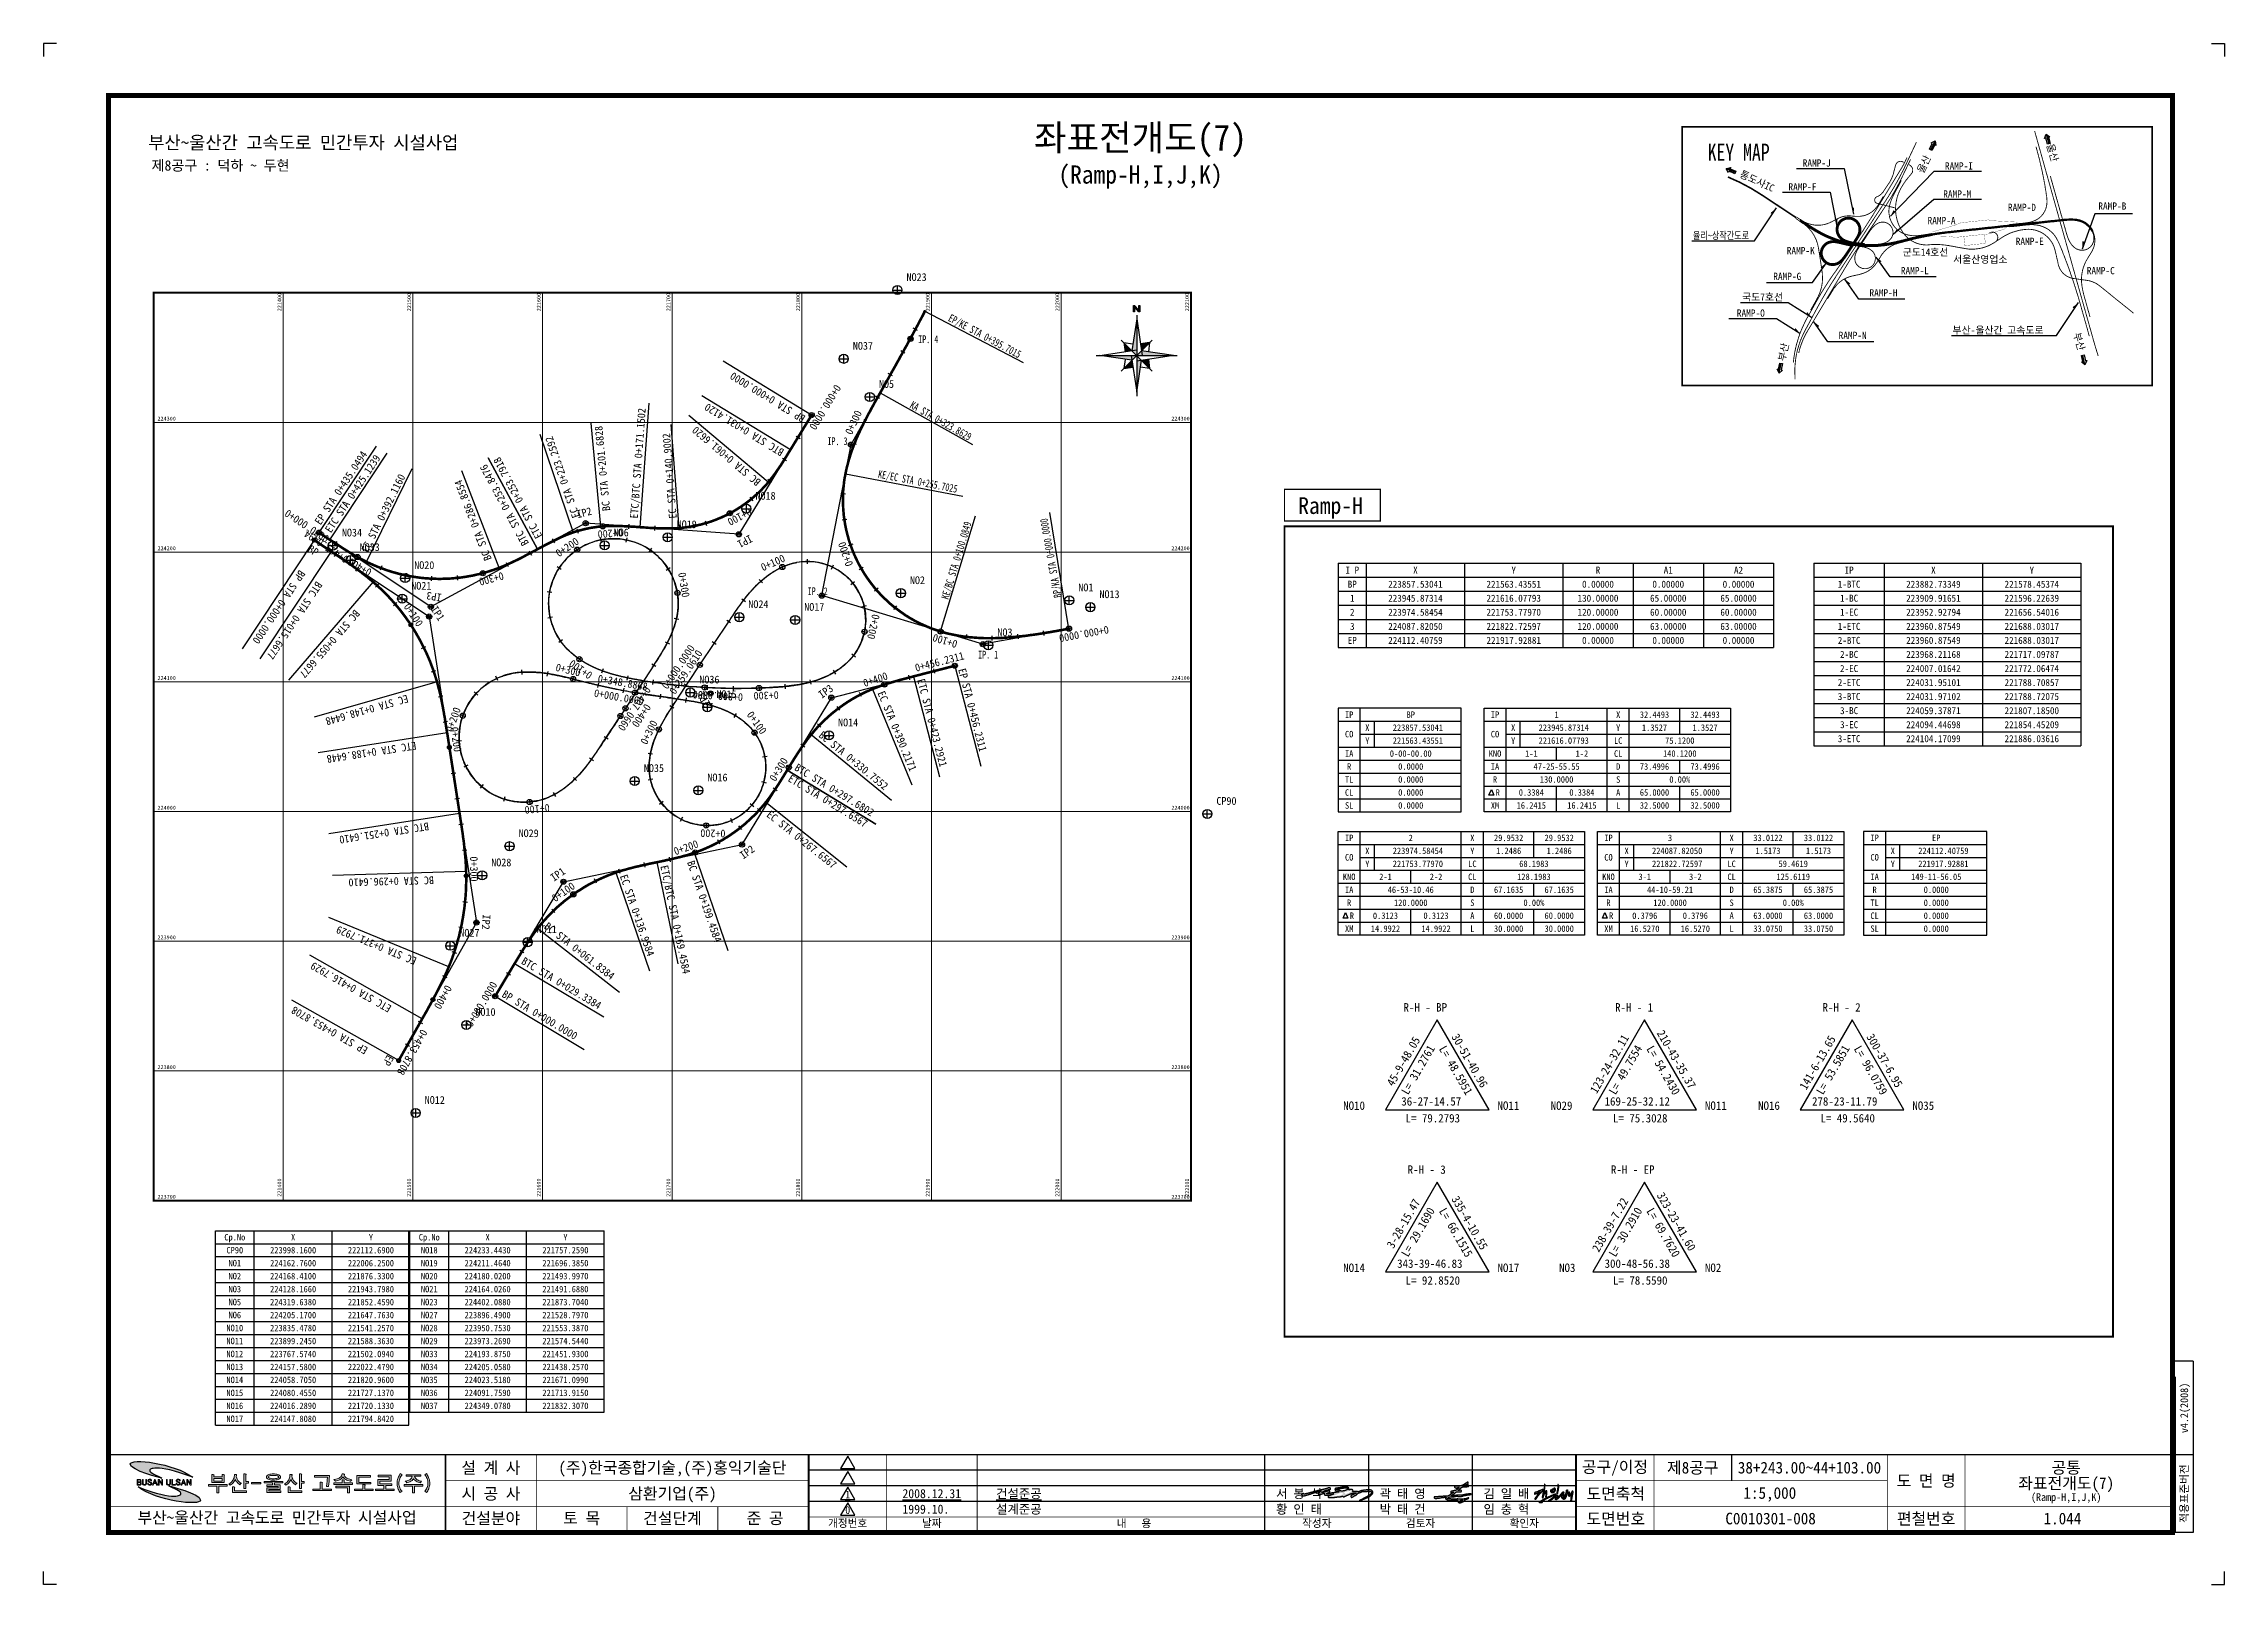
# Paper-space layout '배치1' of a CAD drawing. Header units: metres, sheet in millimetres. Extents: x 0 to 841, y 0 to 594.
# The model-space entities are those that its viewports show. They can reach past a viewport. Long polylines and large blocks are cut down to what shows.
import ezdxf
from ezdxf.enums import TextEntityAlignment as Align

# ---------------------------------------------------------------- set-up
doc = ezdxf.new("R2010")
doc.units = ezdxf.units.M
doc.linetypes.add('HIDDEN', pattern=[0.375, 0.25, -0.125])
for name, color, linetype in [('CA-ALGN-CNTL', 2, 'Continuous'), ('CA-ALGN-IPLN', 1, 'Continuous'), ('CA-ALGN-IPSM', 2, 'Continuous'), ('CA-ALGN-RampA', 2, 'Continuous'), ('CA-ALGN-RampF', 2, 'Continuous'), ('CA-ALGN-RampG', 2, 'Continuous'), ('CA-ALGN-RampH', 2, 'Continuous'), ('CA-ALGN-RampI', 2, 'Continuous'), ('CA-ALGN-RampJ', 2, 'Continuous'), ('CA-ALGN-RampK', 2, 'Continuous'), ('CA-ALGN-RampL', 2, 'Continuous'), ('CA-ALGN-RampM', 2, 'Continuous'), ('CA-ALGN-RampN', 2, 'Continuous'), ('CA-ALGN-RampO', 2, 'Continuous'), ('CA-ALGN-STSM', 2, 'Continuous'), ('CA-ALGN-SUBL', 1, 'Continuous'), ('CA-ALGN-SUBT', 2, 'Continuous'), ('CA-ALGN-TBSM', 2, 'Continuous'), ('CA-ALGN-TEXT', 3, 'Continuous'), ('CA-ALGN-국도7호선', 2, 'Continuous'), ('CA-ALGN-국도7호선평면선형', 2, 'Continuous'), ('CA-ALGN-군도14', 2, 'Continuous'), ('CA-ALGN-군도이설1', 2, 'Continuous'), ('CA-ALGN-군도이설2', 2, 'Continuous'), ('CA-ALGN-두현IC', 2, 'Continuous'), ('CA-ALGN-본선', 2, 'Continuous'), ('CA-ALGN-현IC', 2, 'Continuous'), ('CA-ALGN-회차로', 2, 'Continuous'), ('CA-LEAL', 1, 'Continuous'), ('CA-TABL-LIN1', 4, 'Continuous'), ('CA-TABL-LIN2', 1, 'Continuous'), ('CA-TABL-TEX2', 3, 'Continuous'), ('CA-TEXT', 3, 'Continuous'), ('CV-AZMU', 3, 'Continuous'), ('CV-GRID-LINE', 1, 'Continuous'), ('CV-GRID-TEXT', 4, 'Continuous'), ('CV-SURV-LINE', 2, 'Continuous'), ('CV-SURV-SYMB', 3, 'Continuous'), ('CV-SURV-TEXT', 3, 'Continuous'), ('CV-TABL-LIN1', 4, 'Continuous'), ('CV-TABL-LIN2', 1, 'Continuous'), ('CV-TABL-TEX1', 6, 'Continuous'), ('CV-TABL-TEX2', 3, 'Continuous'), ('CX-BORD', 3, 'Continuous'), ('CX-BORD-LIN1', 4, 'Continuous'), ('CX-BORD-LIN2', 3, 'Continuous'), ('CX-BORD-TEX2', 7, 'Continuous'), ('CX-BORD-TEX3', 6, 'Continuous'), ('CX-COMM', 3, 'Continuous'), ('CX-MISC', 2, 'Continuous'), ('CX-PAPR', 2, 'Continuous'), ('CZ-LIN1', 7, 'Continuous'), ('CZ-SYMB', 2, 'Continuous'), ('CZ-TEX1', 6, 'Continuous'), ('CZ-TEXT', 3, 'Continuous')]:
    doc.layers.add(name, color=color, linetype=linetype)
doc.layers.get('CX-PAPR').freeze()
doc.styles.add('GHS', font='DotumChe.ttf')
doc.styles.add('GTXT', font='DotumChe.ttf')
doc.styles.add('Han_Romanstyle', font='DotumChe.ttf')
doc.styles.add('TB_TEXT', font='DotumChe.ttf')
doc.styles.add('TB_WBTXT', font='DotumChe.ttf')
doc.styles.add('TB_WMTXT', font='DotumChe.ttf')
doc.styles.add('견고딕', font='DotumChe.ttf')
doc.styles.add('돋움체', font='DotumChe.ttf')

psp = doc.layouts.new('배치1')

msp = doc.modelspace()

# ---------------------------------------------------------------- texts
at = {"layer": 'CA-ALGN-SUBT', "style": 'Han_Romanstyle', "width": 0.8}
for s, rotation, p in [('EP/KE STA 0+395.7015', 331.8817, (219828, 222182.2)), ('KA STA 0+323.8629', 330.6434, (219798.4, 222115.2)), ('KE/EC STA 0+255.7025', 349.0646, (219774.1, 222061.1)), ('KE/BC STA 0+100.0849', 73.18, (219828.7, 221966.7)), ('BP/KA STA 0+000.0000', 100.2293, (219916.1, 221969))]:
    msp.add_text(s, height=6, rotation=rotation, dxfattribs=at).set_placement(p)
at = {"layer": 'CA-ALGN-SUBT', "style": 'Han_Romanstyle'}
for s, rotation, p in [('BP STA 0+000.0000', 148.6022, (219718.9, 222108.4)), ('ETC/BTC STA 0+171.1502', 85.8701, (219589.1, 222029.4)), ('BTC STA 0+031.4120', 148.6022, (219702.5, 222082.4)), ('EC STA 0+223.2592', 108.8149, (219544.4, 222031.2)), ('BC STA 0+201.6828', 95.3776, (219567.9, 222035.6)), ('EC STA 0+140.9002', 94.536, (219619.2, 222029.8)), ('BC STA 0+061.6620', 139.9362, (219684.6, 222058.7)), ('EP STA 0+435.0494', 56.4303, (219344.4, 222024.1)), ('ETC STA 0+425.1239', 56.4303, (219352.4, 222018)), ('ETC STA 0+253.7918', 118.3225, (219515.7, 222016.1)), ('EC STA 0+392.1160', 63.8178, (219381, 222002.8)), ('BC STA 0+286.8554', 110.9349, (219476.6, 221998.4)), ('BTC STA 0+253.8476', 118.3225, (219505.4, 222010.5)), ('BP STA 0+000.0000', 236.4303, (219328.1, 221990.4)), ('BTC STA 0+015.6677', 236.4303, (219341.2, 221981.7)), ('BC STA 0+055.6677', 229.2683, (219370.8, 221959.8)), ('EP STA 0+456.2311', 284.4808, (219836.2, 221913.1)), ('EC STA 0+148.6448', 195.9733, (219411.1, 221893.8)), ('EC STA 0+390.2171', 292.3769, (219773.9, 221895)), ('ETC STA 0+423.2921', 284.4808, (219804.6, 221905.1)), ('ETC STA 0+188.6448', 188.8114, (219417.8, 221857.5)), ('BC STA 0+330.7552', 320.7678, (219728.1, 221861.5)), ('BTC STA 0+297.6802', 328.6639, (219709.4, 221835.9)), ('ETC STA 0+297.6567', 328.6639, (219704.4, 221827.4)), ('BTC STA 0+251.6410', 188.8114, (219427.5, 221795.3)), ('EC STA 0+267.6567', 321.5019, (219687.9, 221800.2)), ('EC STA 0+136.9584', 288.9396, (219575.2, 221753.8)), ('ETC/BTC STA 0+169.4584', 281.7777, (219606.5, 221761.5)), ('BC STA 0+199.4584', 288.9396, (219627, 221764.5)), ('BC STA 0+296.6410', 181.6494, (219431.8, 221753.7)), ('EC STA 0+371.7929', 157.7278, (219419.1, 221690.7)), ('BC STA 0+061.8384', 322.0478, (219516.3, 221714)), ('BTC STA 0+029.3384', 329.2098, (219498.7, 221686.6)), ('ETC STA 0+416.7929', 150.5658, (219399.7, 221653.6)), ('BP STA 0+000.0000', 329.2098, (219483.7, 221661.1)), ('EP STA 0+453.8708', 150.5658, (219381.5, 221621.3))]:
    msp.add_text(s, height=6, rotation=rotation, dxfattribs=at).set_placement(p)
at = {"layer": 'CA-ALGN-TEXT', "style": 'Han_Romanstyle', "width": 0.8}
for s, p in [('IP. 4', (219805.4, 222164.8)), ('IP. 3', (219735.4, 222086.2)), ('IP. 2', (219720.1, 221970.5)), ('IP. 1', (219851.6, 221921.6))]:
    msp.add_text(s, height=6, dxfattribs=at).set_placement(p)
at = {"layer": 'CA-ALGN-TEXT', "style": 'Han_Romanstyle'}
for s, rotation, p in [('0+000.0000', 238.6022, (219741.3, 222133.4)), ('0+300', 65.1741, (219754.1, 222093.6)), ('0+000.0000', 326.4303, (219316.1, 222032)), ('IP2', 14.404, (219542.9, 222029.8)), ('0+100', 207.9701, (219674.8, 222038)), ('0+435.0494', 146.4303, (219366.7, 221999.6)), ('BP ', 326.4303, (219333.9, 222004.5)), ('0+200', 34.0198, (219528.3, 221999.6)), ('0+200', 184.3585, (219577.3, 222021.7)), ('IP1', 207.9701, (219675.5, 222017.3)), ('0+200', 109.1733, (219755.3, 221993.9)), ('0+400', 150.7103, (219384.5, 221989.9)), ('0+100', 24.1368, (219685.7, 221988.8)), ('0+300', 195.0511, (219484.8, 221988.4)), ('0+300', 279.4282, (219620.2, 221987.5)), ('0+100', 303.393, (219408.3, 221961.7)), ('IP3', 171.4062, (219438.1, 221971.4)), ('IP1', 303.393, (219429.2, 221959.7)), ('0+200', 258.0323, (219770, 221956.2)), ('0+100', 163.2259, (219836.2, 221935.2)), ('0+000.0000', 190.2293, (219951.8, 221946.9)), ('0+000.0000', 56.3465, (219612, 221897.4)), ('0+359.0610', 56.3465, (219617.9, 221893.4)), ('0+456.2311', 14.4808, (219803.8, 221911.4)), ('0+300', 346.3881, (219525.3, 221912.2)), ('0+100', 145.4716, (219554.7, 221910.1)), ('0+348.8868', 350.195, (219557.9, 221903.4)), ('0+400', 18.3967, (219764.1, 221899.6)), ('0+000.0000', 350.195, (219555, 221892.2)), ('0+407.0660', 236.7181, (219594.7, 221900.7)), ('0+000.0000', 176.7804, (219670.4, 221894.6)), ('0+342.0354', 176.7804, (219670.4, 221894.6)), ('IP1', 119.5084, (219645.4, 221886.8)), ('0+300', 182.0737, (219697.7, 221896.4)), ('IP3', 35.2286, (219731, 221890.5)), ('0+200', 70.5083, (219446.3, 221864.4)), ('0+400', 236.7181, (219594.8, 221887.3)), ('0+300', 63.9829, (219596.1, 221854.7)), ('0+100', 306.0956, (219672.8, 221878.2)), ('0+200', 278.8114, (219444.5, 221868.4)), ('0+300', 58.6251, (219695.2, 221826.3)), ('0+100', 185.0999, (219520.9, 221809.4)), ('0+200', 178.7716, (219656.8, 221789.5)), ('0+200', 19.1982, (219618.1, 221769.9)), ('IP2', 35.2286, (219670.4, 221766.6)), ('0+300', 270.5802, (219459.7, 221769)), ('IP1', 35.2286, (219524.4, 221749.4)), ('0+100', 35.2286, (219525.5, 221733.6)), ('IP2', 266.0982, (219469.6, 221724.4)), ('0+000.0000', 59.2098, (219461.2, 221636.9)), ('0+400', 241.5632, (219440.9, 221670.4)), ('0+453.8708', 240.5658, (219422.1, 221636.3)), ('EP ', 240.5658, (219396, 221616.5))]:
    msp.add_text(s, height=6, rotation=rotation, dxfattribs=at).set_placement(p)
at = {"layer": 'CA-TABL-TEX2', "lineweight": 0, "style": 'GHS'}
for s, height, p in [('I P', 5.42, (220140.2, 221987.1)), ('X', 5.42, (220188.9, 221987.1)), ('Y', 5.42, (220264.7, 221987.1)), ('R', 5.42, (220329.7, 221987.1)), ('A1', 5.42, (220383.9, 221987.1)), ('A2', 5.42, (220438.1, 221987.1)), ('IP', 5.42, (220523.4, 221987.1)), ('X', 5.42, (220588.4, 221987.1)), ('Y', 5.42, (220664.3, 221987.1)), ('BP', 5.42, (220140.2, 221976.2)), ('223857.53041', 5.417, (220188.9, 221976.2)), ('221563.43551', 5.417, (220264.7, 221976.2)), ('0.00000', 5.42, (220329.7, 221976.2)), ('0.00000', 5.42, (220383.9, 221976.2)), ('0.00000', 5.42, (220438.1, 221976.2)), ('1-BTC', 5.42, (220523.4, 221976.2)), ('223882.73349', 5.417, (220588.4, 221976.2)), ('221578.45374', 5.417, (220664.3, 221976.2)), ('2', 5.42, (220140.2, 221954.6)), ('1', 5.42, (220140.2, 221965.4)), ('223945.87314', 5.417, (220188.9, 221965.4)), ('223974.58454', 5.417, (220188.9, 221954.6)), ('221616.07793', 5.417, (220264.7, 221965.4)), ('221753.77970', 5.417, (220264.7, 221954.6)), ('130.00000', 5.42, (220329.7, 221965.4)), ('120.00000', 5.42, (220329.7, 221954.6)), ('65.00000', 5.42, (220383.9, 221965.4)), ('60.00000', 5.42, (220383.9, 221954.6)), ('65.00000', 5.42, (220438.1, 221965.4)), ('60.00000', 5.42, (220438.1, 221954.6)), ('1-BC', 5.42, (220523.4, 221965.4)), ('1-EC', 5.42, (220523.4, 221954.6)), ('223909.91651', 5.417, (220588.4, 221965.4)), ('223952.92794', 5.417, (220588.4, 221954.6)), ('221596.22639', 5.417, (220664.3, 221965.4)), ('221656.54016', 5.417, (220664.3, 221954.6)), ('3', 5.42, (220140.2, 221943.7)), ('224087.82050', 5.417, (220188.9, 221943.7)), ('221822.72597', 5.417, (220264.7, 221943.7)), ('120.00000', 5.42, (220329.7, 221943.7)), ('63.00000', 5.42, (220383.9, 221943.7)), ('63.00000', 5.42, (220438.1, 221943.7)), ('1-ETC', 5.42, (220523.4, 221943.7)), ('223960.87549', 5.417, (220588.4, 221943.7)), ('221688.03017', 5.417, (220664.3, 221943.7)), ('EP', 5.42, (220140.2, 221932.9)), ('224112.40759', 5.417, (220188.9, 221932.9)), ('221917.92881', 5.417, (220264.7, 221932.9)), ('0.00000', 5.42, (220329.7, 221932.9)), ('0.00000', 5.42, (220383.9, 221932.9)), ('0.00000', 5.42, (220438.1, 221932.9)), ('2-BTC', 5.42, (220523.4, 221932.9)), ('2-BC', 5.42, (220523.4, 221922.1)), ('223960.87549', 5.417, (220588.4, 221932.9)), ('223968.21168', 5.417, (220588.4, 221922.1)), ('221688.03017', 5.417, (220664.3, 221932.9)), ('221717.09787', 5.417, (220664.3, 221922.1)), ('2-EC', 5.42, (220523.4, 221911.2)), ('224007.01642', 5.417, (220588.4, 221911.2)), ('221772.06474', 5.417, (220664.3, 221911.2)), ('3-BTC', 5.42, (220523.4, 221889.6)), ('2-ETC', 5.42, (220523.4, 221900.4)), ('224031.95101', 5.417, (220588.4, 221900.4)), ('224031.97102', 5.417, (220588.4, 221889.6)), ('221788.70857', 5.417, (220664.3, 221900.4)), ('221788.72075', 5.417, (220664.3, 221889.6)), ('3-BC', 5.42, (220523.4, 221878.7)), ('3-EC', 5.42, (220523.4, 221867.9)), ('224059.37871', 5.417, (220588.4, 221878.7)), ('224094.44698', 5.417, (220588.4, 221867.9)), ('221807.18500', 5.417, (220664.3, 221878.7)), ('221854.45209', 5.417, (220664.3, 221867.9)), ('3-ETC', 5.42, (220523.4, 221857.1)), ('224104.17099', 5.417, (220588.4, 221857.1)), ('221886.03616', 5.417, (220664.3, 221857.1))]:
    msp.add_text(s, height=height, dxfattribs=at).set_placement(p, align=Align.CENTER)
at = {"layer": 'CA-TEXT', "style": '돋움체'}
for s, height, p in [('RAMP-J', 5.57, (220487.6, 222300.9, -307.7)), ('RAMP-I', 5.57, (220597.3, 222298.6, -307.7)), ('RAMP-F', 5.57, (220476.6, 222282.5, -307.7)), ('RAMP-M', 5.57, (220596, 222277, -307.7)), ('RAMP-A', 5.57, (220583.9, 222256.5, -102.6)), ('RAMP-D', 5.57, (220645.9, 222266.7, -162.6)), ('RAMP-B', 5.57, (220715.6, 222267.7)), ('RAMP-E', 5.57, (220651.9, 222240.5, -162.6)), ('RAMP-K', 5.57, (220475.3, 222233.3, -307.7)), ('군도14호선', 5.57, (220564.8, 222232.1, -307.7)), ('서울산영업소', 5.57, (220603.6, 222226.6, -307.7)), ('RAMP-G', 5.57, (220464.9, 222213.5, -205.1)), ('RAMP-L', 5.57, (220563.3, 222217.9, -205.1)), ('RAMP-C', 5.57, (220706.7, 222217.9, -162.6)), ('국도7호선', 5.57, (220440.9, 222197.5, -307.7)), ('RAMP-H', 5.57, (220539.1, 222200.8, -205.1)), ('RAMP-O', 5.57, (220436.8, 222185.2, -307.7)), ('부산-울산간 고속도로', 5.571, (220603.2, 222172, -307.7)), ('RAMP-N', 5.57, (220515.3, 222168, -205.1))]:
    msp.add_text(s, height=height, dxfattribs=at).set_placement(p)
at = {"layer": 'CA-TEXT', "style": '돋움체', "width": 0.8}
msp.add_text('율리~상작간도로', height=5.57, dxfattribs=at).set_placement((220402.9, 222245, -307.7))
at = {"layer": 'CV-GRID-TEXT', "lineweight": 0, "style": 'Han_Romanstyle'}
for s, p in [('221400', (219314.2, 222189.4)), ('221500', (219414.2, 222189.4)), ('221600', (219514.2, 222189.4)), ('221700', (219614.2, 222189.4)), ('221800', (219714.2, 222189.4)), ('221900', (219814.2, 222189.4)), ('222000', (219914.2, 222189.4)), ('222100', (220014.2, 222189.4)), ('221400', (219314.2, 221506.6)), ('221500', (219414.2, 221506.6)), ('221600', (219514.2, 221506.6)), ('221700', (219614.2, 221506.6)), ('221800', (219714.2, 221506.6)), ('221900', (219814.2, 221506.6)), ('222000', (219914.2, 221506.6)), ('222100', (220014.2, 221506.6))]:
    msp.add_text(s, height=3, rotation=90, dxfattribs=at).set_placement(p)
for s, p in [('224300', (219218.7, 222105.1)), ('224300', (220000.7, 222105.1)), ('224200', (219218.7, 222005.1)), ('224200', (220000.7, 222005.1)), ('224100', (219218.7, 221905.1)), ('224100', (220000.7, 221905.1)), ('224000', (219218.7, 221805.1)), ('224000', (220000.7, 221805.1)), ('223900', (219218.7, 221705.1)), ('223900', (220000.7, 221705.1)), ('223800', (219218.7, 221605.1)), ('223800', (220000.7, 221605.1)), ('223700', (219218.7, 221505.1)), ('223700', (220000.7, 221505.1))]:
    msp.add_text(s, height=3, dxfattribs=at).set_placement(p)
at = {"layer": 'CV-SURV-TEXT', "style": 'Han_Romanstyle'}
for s, height, p in [('NO23', 6, (219796.4, 222212.7)), ('NO37', 6, (219755, 222159.7)), ('NO5', 6, (219775.1, 222130.3)), ('NO18', 6, (219679.9, 222044.1)), ('NO19', 6, (219619.1, 222022.1)), ('NO34', 6, (219360.9, 222015.7)), ('NO33', 6, (219374.6, 222004.5)), ('NO6', 6, (219570.5, 222015.8)), ('NO20', 6, (219416.7, 221990.6)), ('NO21', 6, (219414.4, 221974.7)), ('NO2', 6, (219799, 221979)), ('NO1', 6, (219928.9, 221973.4)), ('NO13', 6, (219945.2, 221968.2)), ('NO24', 6, (219674.4, 221960.5)), ('NO17', 6, (219717.5, 221958.4)), ('NO3', 6, (219866.5, 221938.8)), ('NO36', 6, (219636.6, 221902.4)), ('NO15', 6, (219649.8, 221891.1)), ('NO14', 6, (219743.6, 221869.3)), ('NO35', 6, (219593.8, 221834.1)), ('NO16', 6, (219642.8, 221826.9)), ('CP90', 6, (220035.4, 221808.8)), ('NO29', 6, (219497.2, 221783.9)), ('NO28', 6, (219476.1, 221761.4)), ('NO27', 6, (219451.5, 221707.1)), ('NO11', 6, (219511.1, 221709.9)), ('R-H - BP', 6.5, (220179.7, 221649.4)), ('R-H - 1', 6.5, (220342.9, 221649.4)), ('R-H - 2', 6.5, (220502.9, 221649.4)), ('NO10', 6, (219463.9, 221646.1)), ('NO12', 6, (219424.8, 221578.2)), ('NO10', 6.5, (220133.2, 221573.6)), ('36-27-14.57', 6.5, (220178, 221576.9)), ('L= 79.2793', 6.5, (220181.3, 221563.9)), ('NO11', 6.5, (220252.2, 221573.6)), ('NO29', 6.5, (220293.2, 221573.6)), ('169-25-32.12', 6.5, (220334.8, 221576.9)), ('L= 75.3028', 6.5, (220341.3, 221563.9)), ('NO11', 6.5, (220412.2, 221573.6)), ('NO16', 6.5, (220453.2, 221573.6)), ('278-23-11.79', 6.5, (220494.8, 221576.9)), ('L= 49.5640', 6.5, (220501.3, 221563.9)), ('NO35', 6.5, (220572.2, 221573.6)), ('R-H - 3', 6.5, (220182.9, 221524.3)), ('R-H - EP', 6.5, (220339.7, 221524.3)), ('NO14', 6.5, (220133.2, 221448.6)), ('343-39-46.83', 6.5, (220174.8, 221451.8)), ('NO17', 6.5, (220252.2, 221448.6)), ('NO3', 6.5, (220299.7, 221448.6)), ('300-48-56.38', 6.5, (220334.8, 221451.8)), ('NO2', 6.5, (220412.2, 221448.6)), ('L= 92.8520', 6.5, (220181.3, 221438.8)), ('L= 78.5590', 6.5, (220341.3, 221438.8))]:
    msp.add_text(s, height=height, dxfattribs=at).set_placement(p)
for s, rotation, p in [('45-9-48.05', 60.0007, (220171.9, 221591.2)), ('L= 31.2761', 60.0007, (220183.2, 221584.7)), ('L= 48.5951', 299.9993, (220206.8, 221620.7)), ('30-51-40.96', 299.9993, (220216.4, 221630)), ('123-24-32.11', 60.0007, (220328.7, 221585.6)), ('L= 49.7554', 60.0007, (220343.2, 221584.7)), ('L= 54.2430', 299.9993, (220366.8, 221620.7)), ('210-43-35.37', 299.9993, (220374.8, 221632.8)), ('141-6-13.65', 60.0007, (220490.3, 221588.4)), ('L= 53.5851', 60.0007, (220503.2, 221584.7)), ('L= 96.0759', 299.9993, (220526.8, 221620.7)), ('300-37-6.95', 299.9993, (220536.4, 221630)), ('3-28-15.47', 60.0007, (220171.9, 221466.1)), ('335-4-10.55', 299.9993, (220216.4, 221504.9)), ('238-39-7.22', 60.0007, (220330.3, 221463.3)), ('323-23-41.60', 299.9993, (220374.8, 221507.7)), ('L= 29.1690', 60.0007, (220183.2, 221459.6)), ('L= 66.1515', 299.9993, (220206.8, 221495.6)), ('L= 30.2910', 60.0007, (220343.2, 221459.6)), ('L= 69.7620', 299.9993, (220366.8, 221495.6))]:
    msp.add_text(s, height=6.5, rotation=rotation, dxfattribs=at).set_placement(p)
at = {"layer": 'CV-TABL-TEX1', "style": 'GTXT'}
for s, p in [('Cp.No', (219278.3, 221475.4)), ('X', (219323.3, 221475.4)), ('Y', (219383.3, 221475.4)), ('Cp.No', (219428.3, 221475.4)), ('X', (219473.3, 221475.4)), ('Y', (219533.3, 221475.4)), ('CP90', (219278.3, 221465.4)), ('NO1', (219278.3, 221455.4)), ('NO18', (219428.3, 221465.4)), ('NO19', (219428.3, 221455.4)), ('NO2', (219278.3, 221445.4)), ('NO3', (219278.3, 221435.4)), ('NO20', (219428.3, 221445.4)), ('NO21', (219428.3, 221435.4)), ('NO5', (219278.3, 221425.4)), ('NO23', (219428.3, 221425.4)), ('NO10', (219278.3, 221405.4)), ('NO6', (219278.3, 221415.4)), ('NO27', (219428.3, 221415.4)), ('NO28', (219428.3, 221405.4)), ('NO11', (219278.3, 221395.4)), ('NO12', (219278.3, 221385.4)), ('NO29', (219428.3, 221395.4)), ('NO33', (219428.3, 221385.4)), ('NO13', (219278.3, 221375.4)), ('NO34', (219428.3, 221375.4)), ('NO14', (219278.3, 221365.4)), ('NO15', (219278.3, 221355.4)), ('NO35', (219428.3, 221365.4)), ('NO36', (219428.3, 221355.4)), ('NO16', (219278.3, 221345.4)), ('NO17', (219278.3, 221335.4)), ('NO37', (219428.3, 221345.4))]:
    msp.add_text(s, height=5, dxfattribs=at).set_placement(p, align=Align.MIDDLE_CENTER)
at = {"layer": 'CV-TABL-TEX2', "style": 'GTXT'}
for s, p in [('223998.1600', (219323.3, 221465.4)), ('224162.7600', (219323.3, 221455.4)), ('222112.6900', (219383.3, 221465.4)), ('222006.2500', (219383.3, 221455.4)), ('224233.4430', (219473.3, 221465.4)), ('224211.4640', (219473.3, 221455.4)), ('221757.2590', (219533.3, 221465.4)), ('221696.3850', (219533.3, 221455.4)), ('224168.4100', (219323.3, 221445.4)), ('224128.1660', (219323.3, 221435.4)), ('221876.3300', (219383.3, 221445.4)), ('221943.7980', (219383.3, 221435.4)), ('224180.0200', (219473.3, 221445.4)), ('224164.0260', (219473.3, 221435.4)), ('221493.9970', (219533.3, 221445.4)), ('221491.6880', (219533.3, 221435.4)), ('224319.6380', (219323.3, 221425.4)), ('221852.4590', (219383.3, 221425.4)), ('224402.0880', (219473.3, 221425.4)), ('221873.7040', (219533.3, 221425.4)), ('224205.1700', (219323.3, 221415.4)), ('223835.4780', (219323.3, 221405.4)), ('221647.7630', (219383.3, 221415.4)), ('221541.2570', (219383.3, 221405.4)), ('223896.4900', (219473.3, 221415.4)), ('223950.7530', (219473.3, 221405.4)), ('221528.7970', (219533.3, 221415.4)), ('221553.3870', (219533.3, 221405.4)), ('223899.2450', (219323.3, 221395.4)), ('223767.5740', (219323.3, 221385.4)), ('221588.3630', (219383.3, 221395.4)), ('221502.0940', (219383.3, 221385.4)), ('223973.2690', (219473.3, 221395.4)), ('224193.8750', (219473.3, 221385.4)), ('221574.5440', (219533.3, 221395.4)), ('221451.9300', (219533.3, 221385.4)), ('224157.5800', (219323.3, 221375.4)), ('222022.4790', (219383.3, 221375.4)), ('224205.0580', (219473.3, 221375.4)), ('221438.2570', (219533.3, 221375.4)), ('224058.7050', (219323.3, 221365.4)), ('224080.4550', (219323.3, 221355.4)), ('221820.9600', (219383.3, 221365.4)), ('221727.1370', (219383.3, 221355.4)), ('224023.5180', (219473.3, 221365.4)), ('224091.7590', (219473.3, 221355.4)), ('221671.0990', (219533.3, 221365.4)), ('221713.9150', (219533.3, 221355.4)), ('224016.2890', (219323.3, 221345.4)), ('224147.8080', (219323.3, 221335.4)), ('221720.1330', (219383.3, 221345.4)), ('221794.8420', (219383.3, 221335.4)), ('224349.0780', (219473.3, 221345.4)), ('221832.3070', (219533.3, 221345.4))]:
    msp.add_text(s, height=5, dxfattribs=at).set_placement(p, align=Align.MIDDLE_CENTER)
at = {"layer": 'CZ-TEX1', "style": '견고딕', "width": 0.8}
msp.add_text('KEY MAP', height=13.22, dxfattribs=at).set_placement((220438.2, 222305.4), align=Align.CENTER)
at = {"layer": 'CZ-TEX1', "style": '돋움체'}
msp.add_text('Ramp-H', height=12.86, dxfattribs=at).set_placement((220098.5, 222033.1))
at = {"layer": 'CZ-TEXT', "style": '돋움체'}
for s, rotation, p in [('울산', 286.9787, (220675.6, 222317.5, -14.7)), ('통도사IC', 335.277, (220438.5, 222293.1, -307.7)), ('울산', 64.5941, (220580.6, 222295.3, -14.7)), ('부산', 76.9933, (220473.9, 222150.5, -14.7)), ('부산', 285.4701, (220696.3, 222172, -14.7))]:
    msp.add_text(s, height=5.57, rotation=rotation, dxfattribs=at).set_placement(p)

# ---------------------------------------------------------------- blocks, each defined once
blk = doc.blocks.new('CXBLKA1-KHCA_PS809')
at = {"layer": 'CX-COMM'}
h = blk.add_hatch(color=256, dxfattribs=at)
h.paths.add_polyline_path([(501.53, 35.41), (501.56, 35.39), (501.58, 35.38), (501.61, 35.36), (501.63, 35.35), (501.66, 35.33), (501.68, 35.32), (501.71, 35.3), (501.73, 35.29), (501.75, 35.27), (501.76, 35.26), (501.78, 35.24), (501.79, 35.23), (501.8, 35.22), (501.81, 35.21), (501.83, 35.2), (501.83, 35.19), (501.84, 35.17), (501.85, 35.16), (501.86, 35.15), (501.86, 35.14), (501.87, 35.13), (501.88, 35.12), (501.88, 35.11), (501.89, 35.09), (501.89, 35.08), (501.9, 35.07), (501.9, 35.06), (501.91, 35.04), (501.91, 35.03), (501.92, 35.01), (501.92, 35), (501.92, 34.98), (501.93, 34.97), (501.93, 34.95), (501.94, 34.93), (501.94, 34.92), (501.94, 34.9), (501.94, 34.88), (501.95, 34.86), (501.95, 34.84), (501.95, 34.82), (501.95, 34.81), (501.95, 34.79), (501.95, 34.77), (501.96, 34.75), (501.96, 34.74), (501.96, 34.73), (501.96, 34.71), (501.96, 34.7), (501.97, 34.7), (501.97, 34.69), (501.97, 34.68), (501.98, 34.68), (501.98, 34.68), (501.99, 34.68), (501.99, 34.68), (502, 34.68), (502.01, 34.69), (502.03, 34.69), (502.04, 34.7), (502.07, 34.71), (502.09, 34.72), (502.12, 34.74), (502.16, 34.75), (502.21, 34.77), (502.26, 34.8), (502.32, 34.82), (502.39, 34.85), (502.46, 34.88), (502.54, 34.91), (502.62, 34.94), (502.7, 34.98), (502.79, 35.02), (502.88, 35.05), (502.97, 35.09), (503.05, 35.13), (503.14, 35.17), (503.22, 35.21), (503.3, 35.25), (503.37, 35.28), (503.43, 35.32), (503.49, 35.35), (503.54, 35.38), (503.58, 35.41), (503.62, 35.43), (503.66, 35.46), (503.7, 35.48), (503.73, 35.5), (503.76, 35.52), (503.79, 35.54), (503.82, 35.56), (503.85, 35.58), (503.87, 35.6), (503.9, 35.61), (503.92, 35.63), (503.95, 35.64), (503.97, 35.66), (503.99, 35.67), (504.02, 35.69), (504.04, 35.7), (504.06, 35.71), (504.07, 35.72), (504.09, 35.73), (504.11, 35.75), (504.12, 35.76), (504.14, 35.76), (504.15, 35.77), (504.16, 35.78), (504.18, 35.79), (504.19, 35.8), (504.2, 35.81), (504.21, 35.82), (504.23, 35.83), (504.24, 35.85), (504.25, 35.86), (504.27, 35.87), (504.28, 35.88), (504.29, 35.9), (504.3, 35.91), (504.31, 35.92), (504.32, 35.93), (504.32, 35.94), (504.33, 35.95), (504.33, 35.96), (504.33, 35.96), (504.33, 35.97), (504.33, 35.98), (504.32, 35.98), (504.32, 35.99), (504.32, 35.99), (504.31, 36), (504.3, 36), (504.29, 36), (504.28, 36.01), (504.26, 36.01), (504.24, 36.01), (504.21, 36.01), (504.18, 36.01), (504.14, 36.01), (504.1, 36.01), (504.06, 36.01), (504.01, 36.01), (503.96, 36.01), (503.91, 36), (503.85, 36), (503.8, 36), (503.74, 36), (503.69, 35.99), (503.63, 35.99), (503.58, 35.98), (503.54, 35.98), (503.49, 35.97), (503.46, 35.97), (503.43, 35.96), (503.4, 35.96), (503.37, 35.95), (503.35, 35.95), (503.33, 35.94), (503.31, 35.94), (503.29, 35.93), (503.27, 35.93), (503.25, 35.92), (503.22, 35.92), (503.19, 35.91), (503.16, 35.91), (503.12, 35.9), (503.07, 35.89), (503.02, 35.88), (502.95, 35.87), (502.88, 35.85), (502.81, 35.84), (502.73, 35.83), (502.65, 35.81), (502.57, 35.8), (502.5, 35.78), (502.43, 35.77), (502.38, 35.76), (502.33, 35.75), (502.28, 35.74), (502.24, 35.73), (502.2, 35.72), (502.16, 35.71), (502.13, 35.7), (502.08, 35.69), (502.04, 35.68), (501.99, 35.67), (501.94, 35.66), (501.89, 35.64), (501.83, 35.63), (501.78, 35.62), (501.73, 35.6), (501.68, 35.59), (501.63, 35.58), (501.59, 35.57), (501.55, 35.56), (501.51, 35.55), (501.48, 35.54), (501.45, 35.53), (501.44, 35.52), (501.42, 35.51), (501.42, 35.5), (501.42, 35.49), (501.43, 35.47), (501.44, 35.46), (501.46, 35.45), (501.48, 35.44), (501.51, 35.42)], flags=16)
h.paths.add_polyline_path([(500.07, 36.06), (500.02, 36.08), (499.98, 36.09), (499.94, 36.1), (499.9, 36.11), (499.87, 36.12), (499.83, 36.13), (499.8, 36.14), (499.78, 36.15), (499.75, 36.16), (499.72, 36.16), (499.69, 36.17), (499.67, 36.18), (499.64, 36.18), (499.62, 36.19), (499.59, 36.2), (499.57, 36.2), (499.55, 36.21), (499.53, 36.21), (499.51, 36.21), (499.49, 36.22), (499.47, 36.22), (499.45, 36.23), (499.43, 36.23), (499.41, 36.24), (499.39, 36.25), (499.37, 36.26), (499.34, 36.26), (499.31, 36.27), (499.29, 36.28), (499.26, 36.29), (499.23, 36.3), (499.2, 36.32), (499.17, 36.33), (499.14, 36.34), (499.11, 36.35), (499.08, 36.35), (499.05, 36.36), (499.01, 36.37), (498.98, 36.38), (498.95, 36.39), (498.91, 36.39), (498.88, 36.4), (498.84, 36.4), (498.81, 36.41), (498.78, 36.41), (498.75, 36.42), (498.72, 36.43), (498.69, 36.44), (498.67, 36.45), (498.65, 36.46), (498.63, 36.48), (498.61, 36.49), (498.6, 36.51), (498.58, 36.53), (498.58, 36.54), (498.57, 36.56), (498.57, 36.57), (498.57, 36.58), (498.57, 36.59), (498.57, 36.6), (498.58, 36.61), (498.58, 36.62), (498.59, 36.63), (498.6, 36.64), (498.61, 36.64), (498.63, 36.65), (498.64, 36.66), (498.66, 36.67), (498.67, 36.67), (498.69, 36.68), (498.71, 36.69), (498.73, 36.7), (498.76, 36.71), (498.78, 36.72), (498.81, 36.73), (498.84, 36.74), (498.87, 36.75), (498.9, 36.76), (498.93, 36.77), (498.97, 36.78), (499.01, 36.79), (499.05, 36.8), (499.1, 36.8), (499.14, 36.81), (499.19, 36.81), (499.24, 36.82), (499.29, 36.82), (499.33, 36.82), (499.38, 36.83), (499.43, 36.83), (499.48, 36.83), (499.53, 36.84), (499.58, 36.85), (499.64, 36.86), (499.7, 36.87), (499.77, 36.88), (499.84, 36.9), (499.92, 36.92), (500, 36.94), (500.09, 36.96), (500.17, 36.98), (500.25, 37), (500.33, 37.02), (500.41, 37.04), (500.48, 37.05), (500.54, 37.06), (500.6, 37.07), (500.67, 37.08), (500.73, 37.08), (500.79, 37.09), (500.86, 37.1), (500.93, 37.11), (501.01, 37.12), (501.1, 37.13), (501.19, 37.14), (501.27, 37.15), (501.36, 37.16), (501.45, 37.17), (501.54, 37.18), (501.62, 37.19), (501.69, 37.2), (501.76, 37.2), (501.82, 37.2), (501.88, 37.2), (501.94, 37.2), (501.99, 37.2), (502.04, 37.2), (502.09, 37.2), (502.13, 37.2), (502.18, 37.2), (502.22, 37.2), (502.26, 37.2), (502.31, 37.2), (502.34, 37.2), (502.38, 37.19), (502.42, 37.19), (502.45, 37.18), (502.48, 37.18), (502.51, 37.17), (502.54, 37.16), (502.57, 37.15), (502.59, 37.14), (502.61, 37.13), (502.64, 37.12), (502.66, 37.11), (502.67, 37.1), (502.69, 37.09), (502.71, 37.08), (502.72, 37.07), (502.74, 37.06), (502.75, 37.04), (502.77, 37.03), (502.79, 37.01), (502.81, 37), (502.83, 36.98), (502.85, 36.96), (502.87, 36.94), (502.88, 36.92), (502.9, 36.9), (502.91, 36.87), (502.92, 36.86), (502.93, 36.84), (502.93, 36.82), (502.94, 36.8), (502.94, 36.78), (502.93, 36.76), (502.93, 36.74), (502.92, 36.73), (502.9, 36.71), (502.89, 36.69), (502.87, 36.68), (502.85, 36.66), (502.83, 36.64), (502.8, 36.62), (502.77, 36.59), (502.74, 36.57), (502.7, 36.54), (502.66, 36.51), (502.61, 36.49), (502.56, 36.46), (502.52, 36.43), (502.47, 36.4), (502.42, 36.37), (502.37, 36.34), (502.32, 36.32), (502.27, 36.3), (502.23, 36.28), (502.18, 36.26), (502.14, 36.24), (502.1, 36.23), (502.06, 36.22), (502.02, 36.2), (501.98, 36.19), (501.94, 36.18), (501.91, 36.17), (501.87, 36.16), (501.83, 36.15), (501.8, 36.14), (501.76, 36.13), (501.72, 36.12), (501.68, 36.12), (501.64, 36.11), (501.6, 36.1), (501.56, 36.1), (501.52, 36.09), (501.47, 36.08), (501.43, 36.07), (501.39, 36.06), (501.35, 36.05), (501.31, 36.04), (501.27, 36.03), (501.23, 36.01), (501.19, 36), (501.15, 35.99), (501.12, 35.98), (501.09, 35.97), (501.06, 35.96), (501.03, 35.95), (501, 35.94), (500.97, 35.94), (500.95, 35.93), (500.93, 35.93), (500.91, 35.93), (500.89, 35.92), (500.87, 35.92), (500.85, 35.92), (500.84, 35.92), (500.82, 35.91), (500.81, 35.91), (500.79, 35.91), (500.77, 35.91), (500.76, 35.9), (500.74, 35.9), (500.72, 35.9), (500.7, 35.9), (500.68, 35.9), (500.65, 35.9), (500.62, 35.9), (500.58, 35.91), (500.54, 35.92), (500.49, 35.93), (500.43, 35.94), (500.37, 35.96), (500.31, 35.98), (500.25, 36), (500.19, 36.02), (500.13, 36.04)], flags=16)
h.paths.add_polyline_path([(496.95, 33.99), (496.99, 33.99), (497.04, 33.99), (497.1, 33.99), (497.16, 34), (497.22, 34), (497.29, 34), (497.35, 34.01), (497.42, 34.02), (497.48, 34.03), (497.54, 34.04), (497.59, 34.05), (497.65, 34.06), (497.7, 34.07), (497.75, 34.08), (497.81, 34.08), (497.87, 34.09), (497.93, 34.1), (498, 34.1), (498.06, 34.1), (498.13, 34.11), (498.2, 34.11), (498.28, 34.11), (498.35, 34.11), (498.42, 34.11), (498.5, 34.12), (498.57, 34.12), (498.65, 34.13), (498.72, 34.13), (498.79, 34.14), (498.85, 34.14), (498.91, 34.15), (498.97, 34.16), (499.02, 34.16), (499.07, 34.17), (499.11, 34.18), (499.15, 34.19), (499.19, 34.2), (499.22, 34.21), (499.26, 34.21), (499.29, 34.22), (499.33, 34.23), (499.36, 34.23), (499.4, 34.24), (499.44, 34.24), (499.48, 34.24), (499.51, 34.25), (499.55, 34.25), (499.59, 34.25), (499.62, 34.25), (499.66, 34.26), (499.7, 34.26), (499.73, 34.26), (499.77, 34.27), (499.81, 34.27), (499.85, 34.28), (499.89, 34.28), (499.93, 34.29), (499.97, 34.29), (500.01, 34.3), (500.06, 34.31), (500.1, 34.32), (500.14, 34.33), (500.18, 34.34), (500.22, 34.35), (500.26, 34.36), (500.29, 34.38), (500.32, 34.39), (500.35, 34.41), (500.38, 34.42), (500.41, 34.44), (500.45, 34.45), (500.48, 34.47), (500.51, 34.48), (500.54, 34.5), (500.57, 34.51), (500.61, 34.53), (500.64, 34.54), (500.68, 34.55), (500.72, 34.57), (500.76, 34.58), (500.8, 34.59), (500.84, 34.61), (500.88, 34.62), (500.92, 34.63), (500.96, 34.64), (500.99, 34.66), (501.03, 34.67), (501.06, 34.68), (501.09, 34.69), (501.11, 34.7), (501.13, 34.71), (501.15, 34.73), (501.17, 34.74), (501.18, 34.75), (501.19, 34.75), (501.21, 34.76), (501.22, 34.77), (501.22, 34.78), (501.23, 34.79), (501.24, 34.79), (501.24, 34.8), (501.24, 34.81), (501.24, 34.82), (501.24, 34.83), (501.24, 34.85), (501.23, 34.86), (501.22, 34.88), (501.21, 34.89), (501.2, 34.91), (501.18, 34.93), (501.17, 34.95), (501.15, 34.97), (501.12, 34.98), (501.1, 35), (501.07, 35.02), (501.05, 35.03), (501.02, 35.05), (500.99, 35.07), (500.96, 35.08), (500.94, 35.1), (500.91, 35.11), (500.89, 35.12), (500.87, 35.14), (500.85, 35.15), (500.83, 35.16), (500.8, 35.18), (500.78, 35.19), (500.76, 35.2), (500.73, 35.21), (500.7, 35.22), (500.67, 35.23), (500.64, 35.24), (500.61, 35.25), (500.58, 35.26), (500.56, 35.27), (500.53, 35.27), (500.5, 35.28), (500.48, 35.28), (500.46, 35.29), (500.43, 35.29), (500.41, 35.28), (500.39, 35.28), (500.37, 35.28), (500.35, 35.27), (500.33, 35.27), (500.3, 35.26), (500.28, 35.25), (500.25, 35.24), (500.23, 35.23), (500.2, 35.22), (500.17, 35.21), (500.14, 35.2), (500.11, 35.2), (500.08, 35.19), (500.05, 35.19), (500.02, 35.19), (499.99, 35.18), (499.95, 35.18), (499.92, 35.17), (499.89, 35.17), (499.86, 35.16), (499.83, 35.16), (499.8, 35.15), (499.77, 35.14), (499.74, 35.13), (499.71, 35.12), (499.69, 35.12), (499.66, 35.11), (499.64, 35.1), (499.62, 35.09), (499.6, 35.09), (499.58, 35.08), (499.57, 35.07), (499.55, 35.07), (499.53, 35.06), (499.52, 35.05), (499.5, 35.05), (499.48, 35.04), (499.47, 35.03), (499.45, 35.02), (499.43, 35.02), (499.41, 35.01), (499.4, 35), (499.38, 34.99), (499.36, 34.99), (499.34, 34.98), (499.32, 34.97), (499.3, 34.96), (499.28, 34.96), (499.26, 34.95), (499.23, 34.94), (499.21, 34.93), (499.19, 34.92), (499.16, 34.91), (499.14, 34.9), (499.11, 34.89), (499.09, 34.88), (499.06, 34.86), (499.03, 34.85), (498.99, 34.83), (498.96, 34.81), (498.92, 34.79), (498.88, 34.76), (498.84, 34.74), (498.8, 34.72), (498.76, 34.7), (498.72, 34.67), (498.68, 34.65), (498.64, 34.63), (498.6, 34.61), (498.56, 34.6), (498.53, 34.58), (498.5, 34.56), (498.46, 34.55), (498.43, 34.54), (498.4, 34.52), (498.37, 34.51), (498.34, 34.5), (498.32, 34.49), (498.29, 34.48), (498.26, 34.47), (498.23, 34.46), (498.2, 34.45), (498.17, 34.44), (498.14, 34.43), (498.1, 34.43), (498.07, 34.42), (498.02, 34.41), (497.98, 34.4), (497.93, 34.39), (497.88, 34.38), (497.83, 34.37), (497.77, 34.36), (497.7, 34.35), (497.64, 34.34), (497.57, 34.33), (497.51, 34.31), (497.44, 34.3), (497.38, 34.28), (497.33, 34.27), (497.28, 34.25), (497.23, 34.24), (497.19, 34.22), (497.16, 34.21), (497.13, 34.2), (497.11, 34.18), (497.08, 34.17), (497.07, 34.16), (497.05, 34.15), (497.04, 34.15), (497.02, 34.14), (497.01, 34.14), (497, 34.13), (497, 34.13), (496.99, 34.12), (496.98, 34.12), (496.97, 34.11), (496.96, 34.11), (496.95, 34.1), (496.94, 34.09), (496.93, 34.08), (496.93, 34.07), (496.92, 34.06), (496.91, 34.05), (496.9, 34.04), (496.89, 34.03), (496.89, 34.02), (496.89, 34.02), (496.89, 34.01), (496.9, 34), (496.92, 34)], flags=16)
h.paths.add_polyline_path([(485.48, 34.86), (485.47, 34.87), (485.45, 34.87), (485.44, 34.88), (485.43, 34.89), (485.42, 34.89), (485.41, 34.89), (485.4, 34.9), (485.39, 34.9), (485.37, 34.9), (485.36, 34.9), (485.34, 34.9), (485.33, 34.9), (485.31, 34.89), (485.3, 34.89), (485.28, 34.89), (485.27, 34.88), (485.25, 34.87), (485.24, 34.87), (485.22, 34.86), (485.21, 34.85), (485.2, 34.85), (485.18, 34.84), (485.17, 34.83), (485.16, 34.82), (485.15, 34.81), (485.14, 34.8), (485.13, 34.78), (485.12, 34.77), (485.11, 34.76), (485.11, 34.74), (485.11, 34.73), (485.1, 34.71), (485.11, 34.7), (485.11, 34.68), (485.12, 34.66), (485.12, 34.65), (485.13, 34.63), (485.14, 34.6), (485.16, 34.58), (485.17, 34.56), (485.19, 34.53), (485.21, 34.51), (485.22, 34.48), (485.24, 34.45), (485.27, 34.42), (485.29, 34.4), (485.32, 34.37), (485.34, 34.34), (485.37, 34.32), (485.4, 34.3), (485.43, 34.27), (485.47, 34.25), (485.5, 34.24), (485.54, 34.22), (485.57, 34.2), (485.61, 34.19), (485.65, 34.18), (485.69, 34.16), (485.74, 34.16), (485.78, 34.15), (485.84, 34.15), (485.89, 34.14), (485.96, 34.15), (486.03, 34.15), (486.1, 34.16), (486.18, 34.17), (486.27, 34.19), (486.37, 34.21), (486.47, 34.23), (486.58, 34.26), (486.7, 34.29), (486.82, 34.32), (486.94, 34.35), (487.07, 34.39), (487.2, 34.43), (487.33, 34.46), (487.46, 34.5), (487.59, 34.54), (487.72, 34.58), (487.84, 34.62), (487.96, 34.66), (488.07, 34.7), (488.19, 34.73), (488.29, 34.77), (488.4, 34.8), (488.51, 34.84), (488.62, 34.88), (488.73, 34.92), (488.85, 34.95), (488.97, 34.99), (489.09, 35.03), (489.22, 35.07), (489.35, 35.12), (489.48, 35.16), (489.62, 35.2), (489.75, 35.24), (489.9, 35.28), (490.04, 35.32), (490.18, 35.36), (490.32, 35.4), (490.45, 35.44), (490.58, 35.48), (490.71, 35.51), (490.83, 35.55), (490.93, 35.58), (491.03, 35.61), (491.12, 35.63), (491.21, 35.66), (491.3, 35.68), (491.38, 35.7), (491.46, 35.73), (491.55, 35.75), (491.64, 35.77), (491.73, 35.79), (491.82, 35.82), (491.91, 35.84), (492.01, 35.86), (492.1, 35.89), (492.19, 35.91), (492.28, 35.93), (492.37, 35.95), (492.45, 35.98), (492.53, 35.99), (492.6, 36.01), (492.65, 36.03), (492.7, 36.04), (492.73, 36.04), (492.74, 36.04), (492.74, 36.03), (492.71, 36.02), (492.68, 36), (492.64, 35.98), (492.59, 35.95), (492.53, 35.93), (492.48, 35.9), (492.42, 35.87), (492.37, 35.84), (492.33, 35.81), (492.29, 35.78), (492.25, 35.75), (492.21, 35.72), (492.17, 35.69), (492.14, 35.67), (492.1, 35.64), (492.07, 35.62), (492.03, 35.59), (491.99, 35.57), (491.96, 35.54), (491.92, 35.52), (491.88, 35.5), (491.84, 35.48), (491.8, 35.46), (491.77, 35.44), (491.73, 35.41), (491.69, 35.39), (491.66, 35.37), (491.62, 35.35), (491.59, 35.33), (491.56, 35.3), (491.54, 35.28), (491.52, 35.25), (491.5, 35.23), (491.49, 35.2), (491.48, 35.17), (491.47, 35.14), (491.47, 35.11), (491.47, 35.08), (491.47, 35.05), (491.47, 35.02), (491.47, 34.98), (491.48, 34.95), (491.49, 34.92), (491.51, 34.89), (491.52, 34.86), (491.54, 34.82), (491.57, 34.79), (491.6, 34.76), (491.63, 34.74), (491.66, 34.71), (491.7, 34.69), (491.74, 34.66), (491.79, 34.64), (491.84, 34.62), (491.89, 34.61), (491.94, 34.6), (491.99, 34.59), (492.05, 34.58), (492.11, 34.58), (492.16, 34.58), (492.22, 34.58), (492.28, 34.59), (492.34, 34.61), (492.39, 34.62), (492.45, 34.65), (492.51, 34.67), (492.57, 34.7), (492.62, 34.73), (492.68, 34.76), (492.74, 34.79), (492.81, 34.81), (492.87, 34.84), (492.94, 34.87), (493, 34.89), (493.07, 34.91), (493.14, 34.94), (493.2, 34.96), (493.27, 34.98), (493.33, 35), (493.39, 35.03), (493.45, 35.05), (493.51, 35.08), (493.56, 35.1), (493.61, 35.12), (493.66, 35.14), (493.7, 35.16), (493.74, 35.17), (493.77, 35.18), (493.8, 35.19), (493.83, 35.19), (493.85, 35.19), (493.87, 35.19), (493.89, 35.18), (493.9, 35.16), (493.9, 35.14), (493.9, 35.12), (493.89, 35.09), (493.88, 35.06), (493.87, 35.03), (493.86, 35), (493.86, 34.96), (493.85, 34.92), (493.84, 34.88), (493.84, 34.85), (493.85, 34.81), (493.85, 34.78), (493.87, 34.74), (493.88, 34.7), (493.9, 34.67), (493.92, 34.63), (493.95, 34.6), (493.98, 34.57), (494.01, 34.53), (494.04, 34.5), (494.08, 34.47), (494.12, 34.44), (494.17, 34.42), (494.21, 34.39), (494.27, 34.38), (494.32, 34.36), (494.38, 34.35), (494.44, 34.34), (494.51, 34.34), (494.57, 34.34), (494.64, 34.34), (494.7, 34.34), (494.77, 34.35), (494.84, 34.35), (494.91, 34.36), (494.97, 34.38), (495.04, 34.39), (495.1, 34.4), (495.17, 34.41), (495.23, 34.42), (495.29, 34.43), (495.35, 34.44), (495.41, 34.45), (495.47, 34.46), (495.52, 34.46), (495.58, 34.47), (495.64, 34.48), (495.69, 34.48), (495.75, 34.49), (495.81, 34.5), (495.86, 34.51), (495.92, 34.51), (495.98, 34.52), (496.04, 34.54), (496.11, 34.55), (496.17, 34.56), (496.24, 34.57), (496.31, 34.58), (496.38, 34.59), (496.45, 34.6), (496.52, 34.62), (496.59, 34.63), (496.66, 34.64), (496.73, 34.66), (496.79, 34.68), (496.85, 34.69), (496.91, 34.71), (496.96, 34.73), (497.02, 34.75), (497.07, 34.77), (497.13, 34.78), (497.18, 34.8), (497.24, 34.82), (497.3, 34.83), (497.37, 34.85), (497.42, 34.86), (497.48, 34.87), (497.52, 34.87), (497.55, 34.87), (497.56, 34.87), (497.55, 34.86), (497.52, 34.85), (497.47, 34.83), (497.41, 34.81), (497.33, 34.78), (497.24, 34.75), (497.15, 34.72), (497.06, 34.69), (496.97, 34.66), (496.89, 34.63), (496.82, 34.6), (496.74, 34.57), (496.68, 34.54), (496.61, 34.52), (496.55, 34.49), (496.5, 34.46), (496.44, 34.43), (496.39, 34.4), (496.33, 34.38), (496.28, 34.35), (496.23, 34.33), (496.18, 34.3), (496.13, 34.28), (496.09, 34.26), (496.04, 34.24), (496, 34.22), (495.96, 34.21), (495.92, 34.2), (495.88, 34.18), (495.84, 34.17), (495.81, 34.16), (495.77, 34.15), (495.74, 34.14), (495.71, 34.13), (495.68, 34.12), (495.65, 34.11), (495.62, 34.09), (495.59, 34.08), (495.56, 34.07), (495.54, 34.06), (495.51, 34.05), (495.48, 34.03), (495.46, 34.02), (495.43, 34.01), (495.41, 34), (495.39, 33.98), (495.37, 33.96), (495.35, 33.94), (495.34, 33.92), (495.33, 33.89), (495.33, 33.86), (495.33, 33.83), (495.33, 33.8), (495.34, 33.76), (495.35, 33.73), (495.36, 33.69), (495.38, 33.65), (495.41, 33.62), (495.43, 33.58), (495.46, 33.55), (495.5, 33.52), (495.54, 33.5), (495.58, 33.48), (495.63, 33.46), (495.68, 33.45), (495.74, 33.44), (495.8, 33.44), (495.87, 33.44), (495.94, 33.44), (496.01, 33.45), (496.08, 33.45), (496.15, 33.46), (496.22, 33.47), (496.29, 33.47), (496.37, 33.48), (496.44, 33.48), (496.51, 33.48), (496.58, 33.49), (496.66, 33.49), (496.73, 33.49), (496.82, 33.49), (496.9, 33.49), (496.98, 33.5), (497.07, 33.5), (497.16, 33.5), (497.25, 33.51), (497.33, 33.51), (497.42, 33.52), (497.5, 33.52), (497.57, 33.53), (497.64, 33.53), (497.71, 33.54), (497.78, 33.54), (497.84, 33.55), (497.91, 33.56), (497.97, 33.57), (498.03, 33.58), (498.1, 33.59), (498.16, 33.6), (498.22, 33.61), (498.29, 33.63), (498.35, 33.64), (498.42, 33.65), (498.49, 33.66), (498.55, 33.67), (498.62, 33.68), (498.69, 33.68), (498.76, 33.68), (498.83, 33.69), (498.89, 33.69), (498.96, 33.69), (499.03, 33.69), (499.1, 33.69), (499.17, 33.69), (499.24, 33.69), (499.3, 33.69), (499.37, 33.69), (499.43, 33.69), (499.49, 33.7), (499.54, 33.7), (499.59, 33.71), (499.64, 33.71), (499.69, 33.72), (499.73, 33.73), (499.77, 33.74), (499.82, 33.75), (499.86, 33.77), (499.91, 33.78), (499.96, 33.79), (500.02, 33.8), (500.08, 33.8), (500.15, 33.81), (500.22, 33.82), (500.29, 33.83), (500.35, 33.84), (500.42, 33.86), (500.48, 33.87), (500.54, 33.89), (500.59, 33.9), (500.64, 33.92), (500.68, 33.94), (500.73, 33.96), (500.76, 33.98), (500.8, 33.99), (500.83, 34), (500.86, 34.01), (500.88, 34.02), (500.9, 34.02), (500.92, 34.02), (500.94, 34.02), (500.96, 34.01), (500.98, 34), (500.99, 33.99), (501.01, 33.98), (501.02, 33.97), (501.04, 33.96), (501.05, 33.95), (501.07, 33.93), (501.08, 33.92), (501.09, 33.9), (501.1, 33.88), (501.11, 33.87), (501.12, 33.85), (501.13, 33.84), (501.14, 33.82), (501.15, 33.81), (501.15, 33.8), (501.16, 33.78), (501.17, 33.77), (501.18, 33.76), (501.19, 33.76), (501.2, 33.75), (501.21, 33.75), (501.22, 33.74), (501.24, 33.74), (501.25, 33.74), (501.26, 33.73), (501.28, 33.73), (501.29, 33.73), (501.3, 33.73), (501.32, 33.73), (501.33, 33.73), (501.35, 33.73), (501.37, 33.74), (501.39, 33.74), (501.42, 33.75), (501.45, 33.76), (501.48, 33.77), (501.51, 33.78), (501.54, 33.79), (501.58, 33.81), (501.62, 33.82), (501.66, 33.85), (501.7, 33.87), (501.75, 33.89), (501.8, 33.92), (501.85, 33.95), (501.91, 33.98), (501.97, 34.02), (502.03, 34.05), (502.1, 34.09), (502.18, 34.13), (502.26, 34.16), (502.35, 34.2), (502.44, 34.24), (502.53, 34.28), (502.62, 34.32), (502.72, 34.36), (502.82, 34.4), (502.91, 34.44), (503.01, 34.48), (503.11, 34.52), (503.21, 34.56), (503.31, 34.6), (503.41, 34.64), (503.51, 34.68), (503.6, 34.72), (503.7, 34.76), (503.79, 34.8), (503.88, 34.84), (503.97, 34.88), (504.06, 34.91), (504.14, 34.95), (504.22, 34.98), (504.3, 35.01), (504.38, 35.04), (504.46, 35.06), (504.53, 35.09), (504.6, 35.11), (504.67, 35.12), (504.73, 35.14), (504.79, 35.15), (504.86, 35.17), (504.92, 35.17), (504.97, 35.18), (505.03, 35.19), (505.09, 35.19), (505.14, 35.19), (505.2, 35.2), (505.26, 35.2), (505.32, 35.2), (505.38, 35.21), (505.44, 35.22), (505.5, 35.22), (505.56, 35.23), (505.62, 35.24), (505.68, 35.24), (505.75, 35.25), (505.8, 35.26), (505.86, 35.26), (505.92, 35.26), (505.97, 35.27), (506.02, 35.27), (506.06, 35.27), (506.1, 35.26), (506.13, 35.26), (506.15, 35.26), (506.17, 35.26), (506.18, 35.25), (506.18, 35.24), (506.17, 35.23), (506.16, 35.22), (506.14, 35.21), (506.11, 35.19), (506.07, 35.17), (506.03, 35.14), (505.98, 35.11), (505.93, 35.08), (505.86, 35.04), (505.8, 35), (505.73, 34.96), (505.65, 34.92), (505.57, 34.88), (505.49, 34.84), (505.4, 34.8), (505.32, 34.76), (505.23, 34.72), (505.15, 34.68), (505.07, 34.65), (504.99, 34.61), (504.91, 34.58), (504.85, 34.55), (504.78, 34.53), (504.73, 34.5), (504.67, 34.48), (504.62, 34.46), (504.57, 34.44), (504.53, 34.42), (504.49, 34.4), (504.44, 34.38), (504.4, 34.36), (504.36, 34.34), (504.32, 34.32), (504.29, 34.3), (504.26, 34.28), (504.23, 34.25), (504.21, 34.22), (504.19, 34.18), (504.17, 34.14), (504.16, 34.1), (504.15, 34.06), (504.15, 34.01), (504.15, 33.97), (504.16, 33.92), (504.16, 33.88), (504.17, 33.84), (504.18, 33.8), (504.19, 33.76), (504.21, 33.73), (504.22, 33.69), (504.24, 33.66), (504.25, 33.64), (504.27, 33.62), (504.29, 33.6), (504.3, 33.58), (504.32, 33.57), (504.34, 33.55), (504.35, 33.55), (504.37, 33.54), (504.39, 33.54), (504.41, 33.53), (504.42, 33.53), (504.44, 33.53), (504.46, 33.54), (504.48, 33.54), (504.51, 33.55), (504.53, 33.56), (504.56, 33.56), (504.58, 33.57), (504.61, 33.58), (504.64, 33.6), (504.67, 33.61), (504.7, 33.62), (504.73, 33.64), (504.76, 33.65), (504.79, 33.66), (504.81, 33.68), (504.84, 33.69), (504.87, 33.71), (504.89, 33.72), (504.92, 33.74), (504.95, 33.76), (504.98, 33.78), (505.01, 33.8), (505.04, 33.82), (505.08, 33.85), (505.12, 33.88), (505.16, 33.91), (505.21, 33.94), (505.26, 33.98), (505.32, 34.01), (505.37, 34.05), (505.44, 34.09), (505.5, 34.12), (505.57, 34.16), (505.64, 34.2), (505.72, 34.24), (505.79, 34.28), (505.86, 34.31), (505.93, 34.35), (506, 34.39), (506.06, 34.42), (506.12, 34.45), (506.17, 34.49), (506.22, 34.52), (506.27, 34.55), (506.31, 34.58), (506.35, 34.6), (506.38, 34.63), (506.41, 34.66), (506.44, 34.69), (506.47, 34.72), (506.49, 34.75), (506.51, 34.77), (506.53, 34.8), (506.55, 34.82), (506.57, 34.84), (506.59, 34.86), (506.61, 34.88), (506.63, 34.9), (506.65, 34.92), (506.68, 34.94), (506.7, 34.96), (506.72, 34.98), (506.75, 35), (506.78, 35.02), (506.81, 35.04), (506.84, 35.06), (506.88, 35.08), (506.92, 35.1), (506.96, 35.12), (507, 35.15), (507.04, 35.17), (507.09, 35.19), (507.13, 35.21), (507.18, 35.24), (507.24, 35.26), (507.29, 35.28), (507.34, 35.3), (507.39, 35.32), (507.44, 35.34), (507.49, 35.36), (507.54, 35.38), (507.59, 35.4), (507.64, 35.41), (507.68, 35.43), (507.72, 35.45), (507.76, 35.46), (507.79, 35.48), (507.83, 35.49), (507.85, 35.51), (507.88, 35.52), (507.91, 35.54), (507.93, 35.55), (507.96, 35.57), (507.99, 35.58), (508.02, 35.59), (508.05, 35.61), (508.08, 35.62), (508.12, 35.64), (508.15, 35.65), (508.19, 35.67), (508.23, 35.68), (508.26, 35.7), (508.29, 35.71), (508.32, 35.72), (508.35, 35.73), (508.38, 35.74), (508.4, 35.75), (508.42, 35.76), (508.45, 35.77), (508.47, 35.77), (508.49, 35.78), (508.52, 35.78), (508.54, 35.78), (508.57, 35.79), (508.59, 35.79), (508.62, 35.79), (508.65, 35.79), (508.67, 35.79), (508.7, 35.79), (508.72, 35.8), (508.75, 35.8), (508.78, 35.8), (508.81, 35.8), (508.84, 35.8), (508.88, 35.79), (508.92, 35.79), (508.97, 35.79), (509.02, 35.79), (509.08, 35.79), (509.14, 35.79), (509.21, 35.79), (509.29, 35.79), (509.37, 35.79), (509.45, 35.79), (509.54, 35.79), (509.64, 35.8), (509.73, 35.8), (509.83, 35.81), (509.93, 35.82), (510.03, 35.83), (510.12, 35.83), (510.21, 35.84), (510.29, 35.85), (510.36, 35.86), (510.43, 35.86), (510.49, 35.87), (510.54, 35.88), (510.59, 35.88), (510.65, 35.88), (510.7, 35.89), (510.75, 35.89), (510.8, 35.89), (510.86, 35.89), (510.91, 35.89), (510.97, 35.88), (511.03, 35.88), (511.09, 35.88), (511.14, 35.87), (511.2, 35.87), (511.25, 35.87), (511.3, 35.86), (511.35, 35.86), (511.39, 35.86), (511.44, 35.86), (511.48, 35.85), (511.52, 35.85), (511.56, 35.85), (511.59, 35.84), (511.63, 35.84), (511.66, 35.83), (511.69, 35.83), (511.72, 35.82), (511.75, 35.81), (511.78, 35.8), (511.81, 35.79), (511.83, 35.78), (511.86, 35.77), (511.89, 35.76), (511.92, 35.75), (511.95, 35.73), (511.97, 35.72), (512, 35.7), (512.02, 35.68), (512.04, 35.67), (512.06, 35.65), (512.08, 35.63), (512.09, 35.61), (512.11, 35.59), (512.12, 35.57), (512.13, 35.55), (512.14, 35.53), (512.15, 35.51), (512.16, 35.49), (512.16, 35.46), (512.17, 35.43), (512.16, 35.4), (512.16, 35.37), (512.14, 35.33), (512.13, 35.29), (512.1, 35.24), (512.07, 35.19), (512.03, 35.13), (511.99, 35.08), (511.94, 35.02), (511.89, 34.95), (511.83, 34.89), (511.77, 34.83), (511.7, 34.76), (511.63, 34.7), (511.56, 34.63), (511.49, 34.57), (511.41, 34.51), (511.34, 34.45), (511.27, 34.39), (511.2, 34.34), (511.13, 34.29), (511.07, 34.24), (511, 34.2), (510.95, 34.16), (510.89, 34.13), (510.84, 34.1), (510.78, 34.06), (510.73, 34.03), (510.68, 34.01), (510.63, 33.98), (510.58, 33.95), (510.53, 33.92), (510.48, 33.9), (510.43, 33.87), (510.38, 33.84), (510.33, 33.81), (510.28, 33.79), (510.22, 33.75), (510.17, 33.72), (510.1, 33.69), (510.03, 33.65), (509.95, 33.6), (509.87, 33.55), (509.77, 33.5), (509.66, 33.44), (509.54, 33.38), (509.41, 33.32), (509.29, 33.25), (509.16, 33.18), (509.04, 33.12), (508.93, 33.06), (508.83, 33), (508.75, 32.95), (508.67, 32.91), (508.61, 32.87), (508.56, 32.84), (508.51, 32.8), (508.46, 32.78), (508.41, 32.75), (508.35, 32.72), (508.29, 32.69), (508.22, 32.67), (508.14, 32.64), (508.07, 32.61), (507.99, 32.58), (507.92, 32.56), (507.84, 32.53), (507.78, 32.5), (507.71, 32.47), (507.66, 32.44), (507.61, 32.41), (507.56, 32.37), (507.52, 32.34), (507.48, 32.31), (507.44, 32.28), (507.41, 32.25), (507.37, 32.22), (507.34, 32.19), (507.31, 32.17), (507.29, 32.15), (507.28, 32.13), (507.27, 32.12), (507.28, 32.11), (507.3, 32.11), (507.33, 32.12), (507.37, 32.14), (507.43, 32.16), (507.49, 32.18), (507.56, 32.21), (507.63, 32.24), (507.7, 32.27), (507.77, 32.3), (507.84, 32.33), (507.9, 32.36), (507.95, 32.39), (508.01, 32.41), (508.06, 32.44), (508.11, 32.46), (508.16, 32.49), (508.2, 32.51), (508.25, 32.54), (508.29, 32.56), (508.34, 32.59), (508.39, 32.61), (508.45, 32.64), (508.5, 32.67), (508.57, 32.7), (508.64, 32.73), (508.72, 32.76), (508.8, 32.79), (508.89, 32.82), (508.98, 32.85), (509.07, 32.88), (509.16, 32.91), (509.25, 32.95), (509.33, 32.98), (509.4, 33.01), (509.47, 33.03), (509.54, 33.06), (509.61, 33.09), (509.68, 33.12), (509.75, 33.15), (509.83, 33.19), (509.92, 33.22), (510.02, 33.26), (510.13, 33.3), (510.24, 33.34), (510.36, 33.38), (510.48, 33.42), (510.6, 33.47), (510.72, 33.51), (510.83, 33.56), (510.93, 33.61), (511.03, 33.66), (511.12, 33.71), (511.21, 33.77), (511.3, 33.82), (511.39, 33.89), (511.48, 33.96), (511.57, 34.04), (511.67, 34.12), (511.78, 34.21), (511.88, 34.3), (511.99, 34.4), (512.09, 34.5), (512.19, 34.6), (512.27, 34.69), (512.35, 34.79), (512.42, 34.88), (512.48, 34.97), (512.53, 35.05), (512.56, 35.13), (512.59, 35.21), (512.61, 35.28), (512.63, 35.35), (512.63, 35.42), (512.64, 35.48), (512.63, 35.55), (512.62, 35.61), (512.61, 35.67), (512.59, 35.72), (512.57, 35.78), (512.54, 35.83), (512.51, 35.88), (512.47, 35.94), (512.43, 35.99), (512.39, 36.03), (512.35, 36.08), (512.3, 36.12), (512.25, 36.16), (512.21, 36.2), (512.16, 36.23), (512.11, 36.26), (512.06, 36.29), (512.01, 36.31), (511.96, 36.33), (511.91, 36.35), (511.86, 36.36), (511.8, 36.37), (511.75, 36.38), (511.69, 36.39), (511.64, 36.4), (511.58, 36.4), (511.51, 36.4), (511.44, 36.41), (511.36, 36.41), (511.28, 36.41), (511.19, 36.41), (511.1, 36.41), (510.99, 36.41), (510.89, 36.41), (510.77, 36.41), (510.66, 36.41), (510.54, 36.41), (510.42, 36.4), (510.3, 36.4), (510.18, 36.39), (510.07, 36.39), (509.95, 36.38), (509.84, 36.37), (509.73, 36.36), (509.62, 36.35), (509.51, 36.34), (509.41, 36.32), (509.3, 36.31), (509.2, 36.29), (509.09, 36.27), (508.99, 36.26), (508.9, 36.24), (508.8, 36.23), (508.71, 36.21), (508.63, 36.2), (508.55, 36.19), (508.47, 36.18), (508.39, 36.17), (508.32, 36.15), (508.24, 36.14), (508.17, 36.12), (508.09, 36.1), (508.01, 36.08), (507.92, 36.05), (507.82, 36.02), (507.73, 35.98), (507.63, 35.94), (507.54, 35.9), (507.46, 35.86), (507.37, 35.82), (507.3, 35.78), (507.24, 35.75), (507.19, 35.72), (507.14, 35.69), (507.1, 35.67), (507.07, 35.65), (507.04, 35.64), (507.01, 35.64), (506.98, 35.64), (506.95, 35.64), (506.92, 35.65), (506.89, 35.67), (506.85, 35.69), (506.82, 35.7), (506.78, 35.72), (506.74, 35.74), (506.69, 35.76), (506.64, 35.77), (506.59, 35.78), (506.53, 35.79), (506.47, 35.8), (506.41, 35.81), (506.35, 35.81), (506.29, 35.81), (506.23, 35.82), (506.17, 35.82), (506.11, 35.82), (506.05, 35.82), (505.99, 35.82), (505.93, 35.82), (505.87, 35.82), (505.82, 35.81), (505.76, 35.81), (505.71, 35.8), (505.65, 35.8), (505.6, 35.79), (505.55, 35.78), (505.5, 35.77), (505.45, 35.76), (505.4, 35.76), (505.36, 35.75), (505.32, 35.74), (505.28, 35.73), (505.24, 35.73), (505.2, 35.72), (505.17, 35.71), (505.14, 35.71), (505.11, 35.7), (505.09, 35.7), (505.06, 35.69), (505.04, 35.68), (505.02, 35.68), (505, 35.67), (504.98, 35.67), (504.97, 35.66), (504.95, 35.66), (504.94, 35.66), (504.92, 35.66), (504.91, 35.65), (504.9, 35.65), (504.89, 35.66), (504.89, 35.66), (504.88, 35.67), (504.88, 35.69), (504.89, 35.7), (504.9, 35.73), (504.91, 35.75), (504.92, 35.79), (504.93, 35.82), (504.95, 35.86), (504.96, 35.9), (504.97, 35.94), (504.97, 35.98), (504.97, 36.03), (504.97, 36.07), (504.97, 36.11), (504.96, 36.15), (504.95, 36.19), (504.94, 36.22), (504.93, 36.26), (504.92, 36.28), (504.91, 36.31), (504.9, 36.33), (504.89, 36.34), (504.87, 36.36), (504.86, 36.37), (504.84, 36.38), (504.83, 36.39), (504.8, 36.41), (504.78, 36.42), (504.75, 36.44), (504.71, 36.46), (504.68, 36.48), (504.65, 36.49), (504.61, 36.51), (504.58, 36.53), (504.55, 36.54), (504.52, 36.55), (504.49, 36.56), (504.46, 36.56), (504.43, 36.57), (504.41, 36.57), (504.38, 36.57), (504.35, 36.56), (504.32, 36.56), (504.29, 36.56), (504.25, 36.56), (504.21, 36.55), (504.18, 36.55), (504.14, 36.54), (504.1, 36.54), (504.07, 36.53), (504.04, 36.53), (504.01, 36.53), (503.98, 36.53), (503.95, 36.53), (503.93, 36.52), (503.9, 36.52), (503.88, 36.52), (503.86, 36.52), (503.83, 36.52), (503.81, 36.52), (503.78, 36.52), (503.76, 36.52), (503.73, 36.52), (503.7, 36.51), (503.67, 36.51), (503.65, 36.51), (503.62, 36.51), (503.59, 36.51), (503.57, 36.51), (503.54, 36.51), (503.52, 36.51), (503.49, 36.51), (503.47, 36.51), (503.45, 36.51), (503.43, 36.51), (503.41, 36.51), (503.4, 36.51), (503.39, 36.51), (503.38, 36.51), (503.37, 36.52), (503.36, 36.52), (503.36, 36.53), (503.36, 36.55), (503.36, 36.56), (503.37, 36.58), (503.37, 36.61), (503.38, 36.63), (503.39, 36.67), (503.39, 36.7), (503.4, 36.74), (503.4, 36.78), (503.4, 36.83), (503.4, 36.87), (503.39, 36.92), (503.39, 36.97), (503.38, 37.03), (503.36, 37.07), (503.34, 37.12), (503.32, 37.17), (503.3, 37.21), (503.27, 37.24), (503.24, 37.27), (503.2, 37.3), (503.16, 37.33), (503.12, 37.36), (503.08, 37.38), (503.03, 37.4), (502.99, 37.42), (502.94, 37.44), (502.89, 37.46), (502.84, 37.48), (502.79, 37.5), (502.75, 37.51), (502.7, 37.52), (502.66, 37.53), (502.61, 37.54), (502.57, 37.55), (502.54, 37.56), (502.5, 37.57), (502.47, 37.57), (502.43, 37.57), (502.4, 37.58), (502.37, 37.58), (502.34, 37.58), (502.31, 37.58), (502.28, 37.58), (502.25, 37.58), (502.22, 37.58), (502.18, 37.58), (502.15, 37.58), (502.11, 37.58), (502.06, 37.58), (502.01, 37.57), (501.96, 37.57), (501.9, 37.57), (501.84, 37.56), (501.77, 37.56), (501.69, 37.55), (501.6, 37.54), (501.51, 37.53), (501.41, 37.52), (501.31, 37.51), (501.2, 37.5), (501.1, 37.49), (501, 37.48), (500.9, 37.47), (500.81, 37.45), (500.73, 37.44), (500.65, 37.42), (500.59, 37.41), (500.52, 37.39), (500.46, 37.37), (500.41, 37.36), (500.35, 37.35), (500.29, 37.33), (500.23, 37.32), (500.17, 37.31), (500.11, 37.3), (500.04, 37.29), (499.97, 37.28), (499.9, 37.27), (499.82, 37.26), (499.75, 37.25), (499.67, 37.24), (499.59, 37.23), (499.51, 37.22), (499.43, 37.21), (499.35, 37.2), (499.27, 37.19), (499.2, 37.18), (499.13, 37.17), (499.07, 37.16), (499.01, 37.15), (498.96, 37.14), (498.91, 37.13), (498.86, 37.13), (498.81, 37.12), (498.77, 37.11), (498.73, 37.11), (498.69, 37.1), (498.65, 37.09), (498.61, 37.09), (498.57, 37.08), (498.53, 37.08), (498.49, 37.07), (498.45, 37.06), (498.42, 37.06), (498.38, 37.05), (498.35, 37.04), (498.32, 37.02), (498.29, 37.01), (498.26, 37), (498.23, 36.98), (498.21, 36.96), (498.18, 36.94), (498.15, 36.92), (498.12, 36.9), (498.09, 36.87), (498.07, 36.85), (498.05, 36.82), (498.03, 36.79), (498.01, 36.75), (498, 36.72), (498, 36.68), (498, 36.65), (498.01, 36.61), (498.01, 36.57), (498.02, 36.53), (498.04, 36.49), (498.05, 36.45), (498.06, 36.42), (498.07, 36.38), (498.09, 36.35), (498.1, 36.32), (498.12, 36.28), (498.13, 36.26), (498.15, 36.23), (498.17, 36.2), (498.19, 36.17), (498.21, 36.15), (498.24, 36.12), (498.27, 36.09), (498.3, 36.07), (498.33, 36.05), (498.37, 36.03), (498.4, 36.01), (498.43, 35.99), (498.47, 35.97), (498.5, 35.96), (498.53, 35.95), (498.56, 35.94), (498.59, 35.93), (498.62, 35.92), (498.65, 35.92), (498.68, 35.91), (498.7, 35.91), (498.73, 35.9), (498.75, 35.9), (498.78, 35.9), (498.8, 35.89), (498.82, 35.89), (498.84, 35.89), (498.86, 35.89), (498.89, 35.88), (498.91, 35.88), (498.93, 35.88), (498.95, 35.87), (498.97, 35.87), (498.99, 35.87), (499.01, 35.86), (499.03, 35.86), (499.05, 35.85), (499.07, 35.85), (499.09, 35.85), (499.12, 35.84), (499.14, 35.84), (499.16, 35.83), (499.18, 35.83), (499.2, 35.82), (499.23, 35.82), (499.25, 35.81), (499.27, 35.8), (499.3, 35.8), (499.32, 35.79), (499.34, 35.78), (499.36, 35.78), (499.38, 35.77), (499.4, 35.77), (499.42, 35.76), (499.43, 35.76), (499.45, 35.75), (499.46, 35.75), (499.48, 35.74), (499.49, 35.74), (499.5, 35.74), (499.52, 35.73), (499.53, 35.73), (499.54, 35.72), (499.55, 35.71), (499.56, 35.71), (499.56, 35.7), (499.57, 35.7), (499.57, 35.69), (499.56, 35.68), (499.55, 35.68), (499.54, 35.67), (499.53, 35.67), (499.51, 35.66), (499.49, 35.65), (499.47, 35.64), (499.44, 35.64), (499.42, 35.63), (499.39, 35.62), (499.36, 35.61), (499.32, 35.61), (499.28, 35.6), (499.24, 35.59), (499.18, 35.58), (499.12, 35.57), (499.05, 35.56), (498.98, 35.55), (498.9, 35.54), (498.82, 35.53), (498.73, 35.52), (498.65, 35.51), (498.57, 35.5), (498.49, 35.49), (498.43, 35.48), (498.36, 35.47), (498.3, 35.46), (498.25, 35.45), (498.19, 35.44), (498.14, 35.43), (498.09, 35.42), (498.04, 35.41), (497.99, 35.41), (497.93, 35.4), (497.88, 35.39), (497.82, 35.38), (497.77, 35.37), (497.71, 35.36), (497.65, 35.35), (497.6, 35.35), (497.55, 35.34), (497.49, 35.33), (497.44, 35.33), (497.39, 35.32), (497.34, 35.32), (497.3, 35.31), (497.25, 35.31), (497.21, 35.3), (497.17, 35.3), (497.13, 35.29), (497.09, 35.28), (497.05, 35.27), (497.01, 35.26), (496.96, 35.25), (496.9, 35.24), (496.84, 35.23), (496.77, 35.21), (496.7, 35.2), (496.62, 35.18), (496.53, 35.16), (496.45, 35.15), (496.37, 35.13), (496.29, 35.11), (496.22, 35.09), (496.16, 35.08), (496.1, 35.07), (496.05, 35.05), (496, 35.04), (495.96, 35.03), (495.93, 35.02), (495.9, 35.01), (495.87, 35), (495.85, 35), (495.82, 34.99), (495.8, 34.99), (495.78, 34.99), (495.76, 34.99), (495.73, 34.98), (495.71, 34.98), (495.68, 34.98), (495.64, 34.98), (495.6, 34.98), (495.56, 34.98), (495.51, 34.97), (495.46, 34.97), (495.4, 34.97), (495.34, 34.97), (495.29, 34.97), (495.23, 34.97), (495.16, 34.96), (495.1, 34.96), (495.04, 34.96), (494.99, 34.96), (494.93, 34.96), (494.88, 34.96), (494.84, 34.96), (494.8, 34.96), (494.77, 34.96), (494.75, 34.96), (494.73, 34.96), (494.72, 34.97), (494.72, 34.97), (494.72, 34.98), (494.74, 35), (494.75, 35.01), (494.78, 35.03), (494.8, 35.05), (494.83, 35.08), (494.87, 35.1), (494.9, 35.12), (494.93, 35.14), (494.97, 35.16), (495, 35.18), (495.03, 35.2), (495.05, 35.21), (495.08, 35.22), (495.1, 35.23), (495.13, 35.24), (495.16, 35.25), (495.18, 35.26), (495.21, 35.26), (495.24, 35.27), (495.27, 35.28), (495.31, 35.29), (495.34, 35.3), (495.38, 35.31), (495.42, 35.32), (495.46, 35.33), (495.5, 35.34), (495.54, 35.35), (495.58, 35.36), (495.62, 35.37), (495.66, 35.38), (495.7, 35.4), (495.74, 35.41), (495.78, 35.42), (495.81, 35.43), (495.85, 35.44), (495.87, 35.45), (495.9, 35.46), (495.92, 35.47), (495.94, 35.49), (495.96, 35.5), (495.98, 35.51), (495.99, 35.52), (496, 35.54), (496.01, 35.55), (496.01, 35.57), (496.02, 35.58), (496.02, 35.6), (496.02, 35.61), (496.02, 35.63), (496.02, 35.65), (496.02, 35.68), (496.03, 35.7), (496.03, 35.72), (496.03, 35.74), (496.02, 35.77), (496.02, 35.79), (496.02, 35.81), (496.01, 35.82), (496.01, 35.84), (496, 35.86), (495.99, 35.87), (495.99, 35.88), (495.98, 35.89), (495.97, 35.9), (495.96, 35.92), (495.95, 35.93), (495.94, 35.94), (495.93, 35.95), (495.92, 35.96), (495.91, 35.97), (495.9, 35.97), (495.89, 35.98), (495.88, 35.99), (495.87, 36), (495.86, 36.01), (495.85, 36.01), (495.83, 36.02), (495.82, 36.03), (495.81, 36.03), (495.8, 36.04), (495.79, 36.04), (495.78, 36.04), (495.77, 36.05), (495.76, 36.05), (495.75, 36.05), (495.74, 36.05), (495.73, 36.05), (495.71, 36.04), (495.7, 36.04), (495.68, 36.04), (495.67, 36.03), (495.65, 36.03), (495.63, 36.02), (495.62, 36.02), (495.6, 36.01), (495.58, 36), (495.57, 36), (495.55, 35.99), (495.54, 35.99), (495.53, 35.98), (495.51, 35.98), (495.5, 35.98), (495.49, 35.97), (495.48, 35.97), (495.47, 35.96), (495.45, 35.96), (495.44, 35.95), (495.42, 35.94), (495.4, 35.94), (495.39, 35.93), (495.37, 35.92), (495.34, 35.92), (495.32, 35.91), (495.29, 35.91), (495.27, 35.9), (495.24, 35.89), (495.2, 35.89), (495.17, 35.88), (495.14, 35.88), (495.11, 35.87), (495.07, 35.87), (495.04, 35.87), (495.01, 35.86), (494.98, 35.86), (494.95, 35.86), (494.91, 35.85), (494.88, 35.85), (494.86, 35.84), (494.83, 35.84), (494.8, 35.83), (494.77, 35.82), (494.75, 35.81), (494.72, 35.81), (494.7, 35.8), (494.67, 35.79), (494.65, 35.78), (494.63, 35.77), (494.6, 35.77), (494.58, 35.76), (494.56, 35.75), (494.53, 35.75), (494.51, 35.74), (494.48, 35.74), (494.46, 35.73), (494.43, 35.72), (494.4, 35.71), (494.37, 35.71), (494.34, 35.7), (494.3, 35.69), (494.26, 35.67), (494.22, 35.66), (494.18, 35.65), (494.13, 35.64), (494.08, 35.63), (494.02, 35.62), (493.97, 35.61), (493.91, 35.6), (493.86, 35.59), (493.8, 35.58), (493.75, 35.57), (493.7, 35.56), (493.66, 35.55), (493.62, 35.54), (493.59, 35.53), (493.56, 35.53), (493.53, 35.52), (493.5, 35.51), (493.48, 35.5), (493.46, 35.49), (493.43, 35.49), (493.41, 35.48), (493.39, 35.48), (493.36, 35.47), (493.34, 35.47), (493.32, 35.46), (493.3, 35.45), (493.27, 35.45), (493.25, 35.44), (493.22, 35.44), (493.2, 35.43), (493.18, 35.42), (493.15, 35.42), (493.13, 35.41), (493.1, 35.4), (493.07, 35.4), (493.04, 35.39), (493.01, 35.39), (492.98, 35.38), (492.95, 35.38), (492.93, 35.38), (492.9, 35.37), (492.87, 35.37), (492.85, 35.37), (492.83, 35.37), (492.81, 35.38), (492.79, 35.38), (492.78, 35.39), (492.78, 35.4), (492.78, 35.41), (492.79, 35.42), (492.81, 35.44), (492.84, 35.45), (492.87, 35.48), (492.92, 35.5), (492.97, 35.53), (493.02, 35.55), (493.07, 35.58), (493.13, 35.61), (493.18, 35.64), (493.24, 35.66), (493.29, 35.69), (493.33, 35.71), (493.38, 35.74), (493.42, 35.76), (493.47, 35.79), (493.51, 35.81), (493.56, 35.83), (493.6, 35.85), (493.64, 35.87), (493.69, 35.9), (493.73, 35.92), (493.77, 35.94), (493.81, 35.96), (493.85, 35.98), (493.89, 35.99), (493.92, 36.01), (493.95, 36.03), (493.98, 36.04), (494.01, 36.06), (494.04, 36.07), (494.07, 36.08), (494.1, 36.09), (494.12, 36.11), (494.15, 36.12), (494.18, 36.13), (494.2, 36.14), (494.23, 36.15), (494.25, 36.15), (494.27, 36.16), (494.3, 36.17), (494.32, 36.18), (494.35, 36.19), (494.37, 36.2), (494.39, 36.21), (494.42, 36.22), (494.44, 36.22), (494.47, 36.23), (494.5, 36.24), (494.53, 36.25), (494.56, 36.26), (494.6, 36.26), (494.64, 36.27), (494.68, 36.28), (494.73, 36.29), (494.78, 36.3), (494.82, 36.31), (494.87, 36.32), (494.92, 36.34), (494.97, 36.35), (495.02, 36.37), (495.07, 36.38), (495.12, 36.4), (495.16, 36.42), (495.2, 36.43), (495.24, 36.45), (495.28, 36.46), (495.31, 36.48), (495.34, 36.49), (495.36, 36.5), (495.39, 36.51), (495.41, 36.52), (495.44, 36.52), (495.46, 36.53), (495.49, 36.54), (495.52, 36.54), (495.55, 36.54), (495.58, 36.54), (495.61, 36.54), (495.64, 36.55), (495.68, 36.55), (495.71, 36.55), (495.75, 36.55), (495.78, 36.55), (495.82, 36.55), (495.85, 36.55), (495.89, 36.55), (495.93, 36.56), (495.97, 36.56), (496, 36.57), (496.04, 36.57), (496.08, 36.58), (496.12, 36.59), (496.16, 36.61), (496.19, 36.62), (496.22, 36.64), (496.25, 36.67), (496.27, 36.69), (496.29, 36.72), (496.3, 36.75), (496.31, 36.79), (496.31, 36.83), (496.31, 36.86), (496.31, 36.9), (496.31, 36.93), (496.3, 36.97), (496.29, 36.99), (496.28, 37.02), (496.27, 37.04), (496.26, 37.06), (496.24, 37.08), (496.23, 37.1), (496.21, 37.11), (496.19, 37.13), (496.17, 37.15), (496.15, 37.17), (496.13, 37.18), (496.1, 37.2), (496.08, 37.21), (496.06, 37.23), (496.03, 37.24), (496.01, 37.25), (495.98, 37.26), (495.95, 37.27), (495.93, 37.27), (495.9, 37.27), (495.88, 37.28), (495.85, 37.27), (495.83, 37.27), (495.8, 37.27), (495.78, 37.27), (495.75, 37.26), (495.73, 37.25), (495.7, 37.25), (495.67, 37.24), (495.65, 37.23), (495.62, 37.22), (495.58, 37.21), (495.55, 37.2), (495.51, 37.19), (495.47, 37.17), (495.42, 37.16), (495.38, 37.14), (495.33, 37.13), (495.28, 37.11), (495.24, 37.09), (495.18, 37.07), (495.13, 37.05), (495.08, 37.02), (495.02, 37), (494.97, 36.98), (494.91, 36.95), (494.85, 36.93), (494.79, 36.91), (494.72, 36.89), (494.66, 36.87), (494.6, 36.85), (494.53, 36.84), (494.47, 36.82), (494.41, 36.81), (494.36, 36.79), (494.31, 36.78), (494.26, 36.77), (494.22, 36.76), (494.19, 36.74), (494.15, 36.73), (494.12, 36.72), (494.09, 36.71), (494.06, 36.7), (494.04, 36.69), (494.01, 36.69), (493.98, 36.68), (493.95, 36.67), (493.92, 36.67), (493.89, 36.66), (493.86, 36.66), (493.83, 36.66), (493.8, 36.65), (493.78, 36.65), (493.74, 36.64), (493.71, 36.64), (493.66, 36.63), (493.61, 36.62), (493.54, 36.61), (493.46, 36.59), (493.36, 36.57), (493.23, 36.54), (493.09, 36.51), (492.94, 36.47), (492.77, 36.44), (492.6, 36.4), (492.42, 36.36), (492.25, 36.32), (492.08, 36.28), (491.91, 36.24), (491.75, 36.2), (491.59, 36.17), (491.44, 36.13), (491.29, 36.09), (491.13, 36.05), (490.97, 36.01), (490.81, 35.97), (490.64, 35.92), (490.47, 35.87), (490.29, 35.82), (490.12, 35.77), (489.94, 35.72), (489.77, 35.68), (489.6, 35.63), (489.44, 35.58), (489.28, 35.54), (489.13, 35.51), (488.99, 35.47), (488.86, 35.44), (488.73, 35.4), (488.61, 35.37), (488.49, 35.34), (488.37, 35.31), (488.25, 35.28), (488.14, 35.25), (488.03, 35.22), (487.92, 35.19), (487.82, 35.16), (487.72, 35.13), (487.62, 35.1), (487.52, 35.08), (487.42, 35.06), (487.33, 35.04), (487.24, 35.02), (487.15, 35), (487.07, 34.99), (487, 34.97), (486.92, 34.96), (486.86, 34.95), (486.8, 34.94), (486.74, 34.92), (486.69, 34.91), (486.64, 34.9), (486.59, 34.89), (486.55, 34.88), (486.51, 34.87), (486.47, 34.86), (486.43, 34.84), (486.39, 34.83), (486.35, 34.82), (486.32, 34.81), (486.28, 34.8), (486.25, 34.79), (486.21, 34.78), (486.18, 34.77), (486.15, 34.77), (486.12, 34.77), (486.1, 34.76), (486.07, 34.76), (486.05, 34.76), (486.03, 34.77), (486.02, 34.77), (486, 34.78), (486, 34.78), (485.99, 34.79), (485.99, 34.8), (485.98, 34.82), (485.98, 34.83), (485.98, 34.84), (485.98, 34.86), (485.98, 34.87), (485.98, 34.89), (485.97, 34.91), (485.97, 34.92), (485.96, 34.93), (485.95, 34.95), (485.95, 34.96), (485.94, 34.97), (485.93, 34.98), (485.92, 34.98), (485.92, 34.98), (485.91, 34.99), (485.9, 34.98), (485.89, 34.98), (485.88, 34.98), (485.87, 34.98), (485.86, 34.97), (485.85, 34.97), (485.84, 34.97), (485.83, 34.96), (485.82, 34.96), (485.81, 34.96), (485.79, 34.95), (485.78, 34.95), (485.77, 34.94), (485.76, 34.93), (485.75, 34.92), (485.73, 34.91), (485.72, 34.9), (485.71, 34.89), (485.7, 34.88), (485.69, 34.87), (485.68, 34.87), (485.68, 34.86), (485.67, 34.85), (485.66, 34.84), (485.65, 34.84), (485.65, 34.84), (485.64, 34.83), (485.63, 34.83), (485.61, 34.83), (485.6, 34.83), (485.58, 34.84), (485.57, 34.84), (485.55, 34.84), (485.53, 34.85), (485.51, 34.85), (485.5, 34.86)])
h = blk.add_hatch(color=256, dxfattribs=at)
h.paths.add_polyline_path([(546.1, 31.96), (546.11, 31.96), (546.13, 31.95), (546.15, 31.95), (546.18, 31.95), (546.2, 31.95), (546.23, 31.94), (546.26, 31.94), (546.29, 31.94), (546.32, 31.94), (546.36, 31.94), (546.39, 31.94), (546.42, 31.95), (546.45, 31.95), (546.49, 31.95), (546.52, 31.95), (546.55, 31.96), (546.58, 31.96), (546.6, 31.96), (546.63, 31.97), (546.66, 31.97), (546.68, 31.98), (546.71, 31.98), (546.73, 31.99), (546.75, 32), (546.77, 32.01), (546.78, 32.02), (546.8, 32.03), (546.82, 32.04), (546.83, 32.05), (546.85, 32.06), (546.87, 32.07), (546.88, 32.09), (546.9, 32.1), (546.92, 32.11), (546.94, 32.13), (546.96, 32.14), (546.98, 32.15), (547, 32.17), (547.02, 32.18), (547.04, 32.19), (547.06, 32.21), (547.07, 32.22), (547.09, 32.23), (547.11, 32.24), (547.12, 32.25), (547.14, 32.26), (547.15, 32.27), (547.17, 32.28), (547.18, 32.29), (547.19, 32.3), (547.21, 32.3), (547.22, 32.31), (547.23, 32.32), (547.24, 32.33), (547.25, 32.34), (547.25, 32.35), (547.25, 32.35), (547.26, 32.36), (547.25, 32.37), (547.25, 32.37), (547.24, 32.38), (547.23, 32.38), (547.21, 32.39), (547.19, 32.39), (547.17, 32.4), (547.14, 32.4), (547.11, 32.4), (547.08, 32.4), (547.04, 32.4), (547.01, 32.4), (546.97, 32.4), (546.93, 32.4), (546.9, 32.4), (546.86, 32.4), (546.83, 32.4), (546.8, 32.39), (546.76, 32.39), (546.73, 32.39), (546.71, 32.38), (546.68, 32.38), (546.66, 32.37), (546.64, 32.37), (546.62, 32.36), (546.6, 32.36), (546.58, 32.35), (546.56, 32.34), (546.55, 32.34), (546.53, 32.33), (546.52, 32.32), (546.5, 32.32), (546.49, 32.31), (546.48, 32.3), (546.46, 32.29), (546.45, 32.28), (546.43, 32.28), (546.42, 32.27), (546.41, 32.26), (546.39, 32.26), (546.38, 32.25), (546.37, 32.24), (546.36, 32.24), (546.35, 32.23), (546.34, 32.23), (546.33, 32.22), (546.32, 32.22), (546.31, 32.21), (546.31, 32.21), (546.3, 32.2), (546.29, 32.19), (546.29, 32.19), (546.28, 32.18), (546.28, 32.18), (546.27, 32.17), (546.26, 32.17), (546.25, 32.16), (546.24, 32.16), (546.23, 32.15), (546.22, 32.14), (546.21, 32.14), (546.19, 32.13), (546.18, 32.12), (546.17, 32.11), (546.16, 32.1), (546.15, 32.09), (546.14, 32.08), (546.13, 32.07), (546.12, 32.06), (546.11, 32.04), (546.11, 32.03), (546.1, 32.02), (546.09, 32.01), (546.09, 32), (546.09, 31.99), (546.09, 31.98), (546.09, 31.97)], flags=16)
h.paths.add_polyline_path([(549.3, 39.37), (549.29, 39.38), (549.27, 39.4), (549.25, 39.41), (549.24, 39.42), (549.22, 39.43), (549.21, 39.44), (549.19, 39.45), (549.18, 39.46), (549.16, 39.47), (549.15, 39.47), (549.13, 39.47), (549.12, 39.47), (549.1, 39.47), (549.09, 39.47), (549.07, 39.46), (549.06, 39.45), (549.05, 39.44), (549.04, 39.43), (549.03, 39.42), (549.01, 39.4), (549, 39.38), (548.99, 39.36), (548.98, 39.35), (548.97, 39.33), (548.96, 39.31), (548.95, 39.3), (548.94, 39.29), (548.93, 39.27), (548.91, 39.26), (548.9, 39.25), (548.89, 39.24), (548.87, 39.22), (548.86, 39.21), (548.84, 39.2), (548.83, 39.18), (548.81, 39.17), (548.78, 39.15), (548.76, 39.13), (548.73, 39.11), (548.69, 39.09), (548.65, 39.07), (548.6, 39.04), (548.54, 39.01), (548.49, 38.98), (548.43, 38.95), (548.38, 38.92), (548.33, 38.89), (548.28, 38.86), (548.23, 38.84), (548.19, 38.81), (548.16, 38.78), (548.12, 38.76), (548.09, 38.73), (548.06, 38.71), (548.03, 38.68), (548, 38.66), (547.96, 38.63), (547.93, 38.61), (547.89, 38.58), (547.86, 38.56), (547.82, 38.53), (547.78, 38.51), (547.73, 38.48), (547.68, 38.45), (547.64, 38.43), (547.58, 38.4), (547.53, 38.37), (547.48, 38.35), (547.42, 38.32), (547.37, 38.29), (547.31, 38.27), (547.26, 38.25), (547.2, 38.22), (547.15, 38.2), (547.1, 38.18), (547.05, 38.16), (547, 38.14), (546.95, 38.12), (546.91, 38.1), (546.87, 38.08), (546.84, 38.07), (546.8, 38.06), (546.77, 38.04), (546.75, 38.03), (546.72, 38.02), (546.7, 38.01), (546.68, 38.01), (546.66, 38), (546.65, 37.99), (546.63, 37.98), (546.6, 37.98), (546.56, 37.97), (546.5, 37.97), (546.43, 37.96), (546.33, 37.95), (546.19, 37.94), (546.03, 37.93), (545.84, 37.92), (545.63, 37.91), (545.41, 37.89), (545.2, 37.88), (544.98, 37.87), (544.79, 37.86), (544.62, 37.85), (544.47, 37.84), (544.36, 37.83), (544.27, 37.83), (544.21, 37.82), (544.16, 37.81), (544.13, 37.8), (544.11, 37.79), (544.09, 37.77), (544.09, 37.75), (544.08, 37.72), (544.08, 37.7), (544.09, 37.67), (544.09, 37.63), (544.1, 37.6), (544.11, 37.57), (544.12, 37.54), (544.13, 37.5), (544.14, 37.48), (544.15, 37.45), (544.16, 37.42), (544.17, 37.4), (544.18, 37.38), (544.2, 37.36), (544.21, 37.34), (544.23, 37.33), (544.25, 37.32), (544.27, 37.31), (544.3, 37.31), (544.32, 37.3), (544.35, 37.29), (544.37, 37.29), (544.4, 37.28), (544.44, 37.27), (544.47, 37.25), (544.5, 37.24), (544.54, 37.22), (544.57, 37.2), (544.61, 37.18), (544.64, 37.16), (544.68, 37.14), (544.71, 37.12), (544.74, 37.1), (544.77, 37.09), (544.8, 37.07), (544.83, 37.06), (544.86, 37.04), (544.88, 37.03), (544.9, 37.02), (544.91, 37.01), (544.92, 37), (544.93, 37), (544.94, 37), (544.95, 36.99), (544.95, 36.99), (544.96, 36.99), (544.97, 37), (544.97, 37), (544.98, 37), (544.98, 37), (544.99, 37.01), (544.99, 37.02), (544.99, 37.03), (545, 37.04), (544.99, 37.05), (544.99, 37.06), (544.99, 37.08), (544.98, 37.1), (544.97, 37.12), (544.97, 37.13), (544.96, 37.15), (544.95, 37.17), (544.95, 37.19), (544.95, 37.2), (544.95, 37.21), (544.96, 37.22), (544.97, 37.23), (544.98, 37.24), (544.99, 37.24), (545, 37.25), (545.02, 37.25), (545.04, 37.26), (545.06, 37.26), (545.08, 37.26), (545.1, 37.27), (545.12, 37.27), (545.14, 37.27), (545.17, 37.27), (545.19, 37.28), (545.2, 37.28), (545.22, 37.28), (545.24, 37.29), (545.25, 37.29), (545.27, 37.3), (545.29, 37.31), (545.31, 37.31), (545.33, 37.32), (545.35, 37.33), (545.37, 37.34), (545.4, 37.34), (545.42, 37.35), (545.45, 37.36), (545.47, 37.37), (545.5, 37.37), (545.52, 37.38), (545.54, 37.38), (545.57, 37.39), (545.58, 37.39), (545.6, 37.39), (545.62, 37.39), (545.64, 37.39), (545.65, 37.39), (545.67, 37.4), (545.68, 37.4), (545.7, 37.4), (545.71, 37.4), (545.73, 37.4), (545.74, 37.4), (545.76, 37.41), (545.77, 37.41), (545.79, 37.41), (545.81, 37.41), (545.82, 37.41), (545.84, 37.41), (545.85, 37.41), (545.87, 37.41), (545.88, 37.41), (545.89, 37.41), (545.9, 37.41), (545.91, 37.41), (545.92, 37.41), (545.92, 37.4), (545.92, 37.4), (545.92, 37.39), (545.92, 37.38), (545.91, 37.37), (545.9, 37.36), (545.88, 37.35), (545.86, 37.34), (545.84, 37.32), (545.82, 37.3), (545.8, 37.29), (545.77, 37.27), (545.75, 37.25), (545.72, 37.23), (545.7, 37.21), (545.67, 37.2), (545.65, 37.18), (545.63, 37.16), (545.6, 37.15), (545.58, 37.13), (545.56, 37.12), (545.55, 37.1), (545.53, 37.09), (545.52, 37.07), (545.5, 37.05), (545.49, 37.03), (545.47, 37.01), (545.45, 36.99), (545.44, 36.97), (545.42, 36.94), (545.4, 36.92), (545.37, 36.89), (545.35, 36.86), (545.32, 36.82), (545.3, 36.79), (545.27, 36.76), (545.25, 36.73), (545.22, 36.71), (545.2, 36.68), (545.18, 36.66), (545.17, 36.64), (545.15, 36.62), (545.13, 36.61), (545.12, 36.59), (545.1, 36.58), (545.09, 36.57), (545.07, 36.56), (545.06, 36.55), (545.04, 36.55), (545.03, 36.54), (545.02, 36.53), (545, 36.53), (544.99, 36.52), (544.98, 36.52), (544.97, 36.52), (544.96, 36.51), (544.95, 36.51), (544.94, 36.5), (544.93, 36.5), (544.92, 36.49), (544.91, 36.48), (544.9, 36.47), (544.89, 36.46), (544.88, 36.45), (544.87, 36.44), (544.86, 36.43), (544.84, 36.42), (544.83, 36.4), (544.81, 36.39), (544.79, 36.37), (544.77, 36.36), (544.74, 36.34), (544.72, 36.32), (544.7, 36.31), (544.67, 36.29), (544.64, 36.28), (544.61, 36.26), (544.58, 36.25), (544.56, 36.24), (544.53, 36.23), (544.49, 36.22), (544.46, 36.21), (544.42, 36.2), (544.37, 36.2), (544.32, 36.19), (544.26, 36.18), (544.19, 36.17), (544.11, 36.15), (544.03, 36.14), (543.94, 36.12), (543.85, 36.11), (543.76, 36.09), (543.68, 36.07), (543.59, 36.05), (543.51, 36.03), (543.44, 36.01), (543.36, 35.99), (543.3, 35.98), (543.24, 35.96), (543.18, 35.94), (543.13, 35.92), (543.08, 35.91), (543.03, 35.89), (542.99, 35.88), (542.95, 35.87), (542.92, 35.86), (542.89, 35.85), (542.86, 35.84), (542.83, 35.83), (542.8, 35.82), (542.77, 35.81), (542.75, 35.8), (542.72, 35.79), (542.7, 35.78), (542.68, 35.77), (542.66, 35.76), (542.65, 35.75), (542.64, 35.74), (542.63, 35.73), (542.62, 35.72), (542.62, 35.71), (542.62, 35.7), (542.62, 35.69), (542.62, 35.68), (542.62, 35.67), (542.63, 35.65), (542.63, 35.64), (542.64, 35.63), (542.64, 35.62), (542.64, 35.6), (542.65, 35.59), (542.65, 35.58), (542.65, 35.56), (542.65, 35.55), (542.65, 35.53), (542.65, 35.52), (542.65, 35.5), (542.65, 35.49), (542.65, 35.47), (542.65, 35.45), (542.66, 35.44), (542.66, 35.42), (542.66, 35.41), (542.67, 35.39), (542.68, 35.38), (542.69, 35.36), (542.7, 35.35), (542.71, 35.34), (542.72, 35.33), (542.73, 35.32), (542.75, 35.31), (542.76, 35.31), (542.77, 35.3), (542.79, 35.3), (542.8, 35.3), (542.82, 35.3), (542.83, 35.3), (542.85, 35.31), (542.86, 35.31), (542.87, 35.31), (542.89, 35.32), (542.9, 35.32), (542.91, 35.33), (542.93, 35.33), (542.95, 35.34), (542.96, 35.34), (542.98, 35.35), (543, 35.35), (543.03, 35.36), (543.05, 35.36), (543.07, 35.37), (543.1, 35.37), (543.12, 35.38), (543.14, 35.38), (543.17, 35.39), (543.19, 35.39), (543.21, 35.39), (543.23, 35.4), (543.25, 35.4), (543.27, 35.4), (543.29, 35.41), (543.31, 35.42), (543.33, 35.42), (543.36, 35.43), (543.38, 35.44), (543.41, 35.45), (543.43, 35.46), (543.45, 35.47), (543.48, 35.48), (543.5, 35.48), (543.52, 35.49), (543.55, 35.5), (543.57, 35.51), (543.59, 35.51), (543.61, 35.52), (543.63, 35.52), (543.65, 35.53), (543.67, 35.53), (543.69, 35.53), (543.7, 35.54), (543.72, 35.54), (543.73, 35.54), (543.74, 35.54), (543.75, 35.54), (543.76, 35.54), (543.77, 35.54), (543.78, 35.53), (543.78, 35.53), (543.79, 35.53), (543.79, 35.52), (543.79, 35.51), (543.79, 35.51), (543.78, 35.5), (543.78, 35.49), (543.77, 35.48), (543.76, 35.47), (543.75, 35.46), (543.74, 35.45), (543.72, 35.43), (543.71, 35.42), (543.69, 35.41), (543.68, 35.39), (543.66, 35.38), (543.64, 35.36), (543.62, 35.34), (543.6, 35.33), (543.57, 35.31), (543.55, 35.29), (543.51, 35.27), (543.48, 35.24), (543.43, 35.22), (543.39, 35.19), (543.34, 35.17), (543.29, 35.14), (543.24, 35.11), (543.19, 35.08), (543.14, 35.06), (543.1, 35.03), (543.06, 35.01), (543.02, 34.99), (542.99, 34.97), (542.96, 34.95), (542.92, 34.93), (542.89, 34.91), (542.86, 34.89), (542.83, 34.87), (542.8, 34.85), (542.76, 34.83), (542.73, 34.8), (542.69, 34.78), (542.66, 34.75), (542.62, 34.73), (542.59, 34.71), (542.56, 34.68), (542.54, 34.66), (542.51, 34.64), (542.49, 34.62), (542.47, 34.6), (542.45, 34.58), (542.43, 34.56), (542.41, 34.54), (542.39, 34.52), (542.36, 34.5), (542.34, 34.47), (542.31, 34.45), (542.28, 34.43), (542.26, 34.41), (542.23, 34.39), (542.2, 34.37), (542.17, 34.35), (542.14, 34.33), (542.11, 34.31), (542.08, 34.3), (542.06, 34.28), (542.03, 34.27), (542.01, 34.25), (541.99, 34.24), (541.97, 34.23), (541.96, 34.22), (541.94, 34.2), (541.93, 34.19), (541.92, 34.18), (541.91, 34.17), (541.9, 34.16), (541.89, 34.15), (541.87, 34.14), (541.86, 34.13), (541.84, 34.12), (541.83, 34.11), (541.81, 34.1), (541.79, 34.09), (541.76, 34.09), (541.74, 34.08), (541.72, 34.07), (541.69, 34.07), (541.67, 34.06), (541.64, 34.05), (541.62, 34.05), (541.59, 34.04), (541.57, 34.04), (541.55, 34.03), (541.53, 34.03), (541.51, 34.03), (541.48, 34.03), (541.46, 34.03), (541.44, 34.03), (541.41, 34.02), (541.38, 34.02), (541.34, 34.02), (541.3, 34.02), (541.24, 34.02), (541.18, 34.02), (541.12, 34.01), (541.05, 34.01), (540.98, 34), (540.91, 34), (540.84, 34), (540.78, 33.99), (540.73, 33.99), (540.68, 33.99), (540.63, 33.99), (540.59, 33.99), (540.55, 33.99), (540.51, 33.98), (540.47, 33.98), (540.44, 33.98), (540.4, 33.98), (540.37, 33.98), (540.33, 33.98), (540.29, 33.98), (540.25, 33.98), (540.21, 33.98), (540.17, 33.97), (540.13, 33.97), (540.08, 33.97), (540.03, 33.96), (539.99, 33.96), (539.94, 33.96), (539.88, 33.95), (539.83, 33.95), (539.78, 33.95), (539.73, 33.94), (539.67, 33.94), (539.62, 33.94), (539.56, 33.94), (539.51, 33.94), (539.46, 33.94), (539.41, 33.94), (539.36, 33.94), (539.31, 33.94), (539.26, 33.94), (539.21, 33.94), (539.17, 33.94), (539.12, 33.94), (539.08, 33.94), (539.04, 33.94), (539, 33.94), (538.96, 33.94), (538.92, 33.94), (538.89, 33.94), (538.85, 33.94), (538.82, 33.93), (538.78, 33.93), (538.75, 33.92), (538.71, 33.92), (538.68, 33.91), (538.64, 33.91), (538.61, 33.9), (538.57, 33.89), (538.53, 33.89), (538.5, 33.88), (538.46, 33.87), (538.42, 33.87), (538.38, 33.86), (538.34, 33.85), (538.3, 33.85), (538.26, 33.85), (538.22, 33.84), (538.18, 33.84), (538.13, 33.83), (538.09, 33.83), (538.05, 33.83), (538.01, 33.82), (537.97, 33.82), (537.94, 33.82), (537.9, 33.81), (537.87, 33.81), (537.83, 33.8), (537.8, 33.8), (537.77, 33.8), (537.75, 33.79), (537.72, 33.79), (537.7, 33.78), (537.68, 33.78), (537.66, 33.78), (537.64, 33.77), (537.61, 33.77), (537.59, 33.77), (537.56, 33.77), (537.53, 33.77), (537.5, 33.76), (537.47, 33.76), (537.44, 33.76), (537.4, 33.76), (537.37, 33.76), (537.34, 33.76), (537.31, 33.76), (537.27, 33.76), (537.24, 33.76), (537.21, 33.76), (537.18, 33.76), (537.14, 33.76), (537.11, 33.76), (537.07, 33.76), (537.03, 33.76), (536.99, 33.75), (536.95, 33.75), (536.91, 33.75), (536.86, 33.74), (536.82, 33.74), (536.78, 33.74), (536.73, 33.73), (536.68, 33.73), (536.64, 33.73), (536.6, 33.73), (536.55, 33.72), (536.51, 33.72), (536.48, 33.72), (536.44, 33.72), (536.41, 33.71), (536.38, 33.71), (536.36, 33.71), (536.34, 33.7), (536.33, 33.7), (536.31, 33.69), (536.3, 33.68), (536.3, 33.67), (536.29, 33.65), (536.28, 33.64), (536.28, 33.62), (536.27, 33.6), (536.27, 33.57), (536.27, 33.55), (536.27, 33.52), (536.27, 33.5), (536.27, 33.48), (536.27, 33.46), (536.27, 33.44), (536.27, 33.42), (536.27, 33.4), (536.27, 33.39), (536.28, 33.37), (536.28, 33.36), (536.29, 33.35), (536.3, 33.34), (536.3, 33.32), (536.31, 33.31), (536.32, 33.3), (536.34, 33.29), (536.35, 33.28), (536.37, 33.27), (536.38, 33.26), (536.4, 33.25), (536.42, 33.24), (536.44, 33.23), (536.47, 33.22), (536.49, 33.22), (536.51, 33.21), (536.53, 33.2), (536.55, 33.19), (536.57, 33.19), (536.59, 33.18), (536.61, 33.18), (536.63, 33.17), (536.66, 33.17), (536.68, 33.17), (536.71, 33.17), (536.75, 33.16), (536.79, 33.16), (536.83, 33.16), (536.88, 33.16), (536.93, 33.16), (536.97, 33.16), (537.02, 33.16), (537.07, 33.16), (537.1, 33.16), (537.14, 33.16), (537.17, 33.16), (537.2, 33.16), (537.22, 33.16), (537.25, 33.17), (537.28, 33.17), (537.31, 33.17), (537.35, 33.17), (537.4, 33.18), (537.45, 33.18), (537.51, 33.18), (537.57, 33.19), (537.63, 33.19), (537.7, 33.2), (537.76, 33.2), (537.83, 33.21), (537.89, 33.22), (537.95, 33.23), (538.01, 33.24), (538.07, 33.25), (538.12, 33.26), (538.18, 33.27), (538.23, 33.28), (538.28, 33.29), (538.32, 33.3), (538.37, 33.31), (538.41, 33.31), (538.45, 33.32), (538.49, 33.32), (538.53, 33.33), (538.57, 33.33), (538.61, 33.34), (538.65, 33.35), (538.69, 33.35), (538.73, 33.36), (538.77, 33.37), (538.81, 33.38), (538.85, 33.39), (538.88, 33.4), (538.92, 33.41), (538.96, 33.42), (538.99, 33.43), (539.03, 33.44), (539.06, 33.44), (539.09, 33.45), (539.13, 33.46), (539.17, 33.47), (539.2, 33.47), (539.24, 33.48), (539.29, 33.48), (539.33, 33.48), (539.37, 33.48), (539.41, 33.48), (539.45, 33.48), (539.5, 33.49), (539.53, 33.49), (539.57, 33.49), (539.6, 33.49), (539.64, 33.49), (539.67, 33.49), (539.69, 33.49), (539.72, 33.49), (539.74, 33.49), (539.76, 33.49), (539.78, 33.49), (539.8, 33.49), (539.81, 33.49), (539.83, 33.49), (539.84, 33.49), (539.86, 33.5), (539.87, 33.5), (539.89, 33.5), (539.91, 33.5), (539.93, 33.51), (539.95, 33.51), (539.97, 33.51), (539.99, 33.52), (540.01, 33.53), (540.03, 33.53), (540.05, 33.54), (540.06, 33.55), (540.08, 33.56), (540.1, 33.56), (540.11, 33.57), (540.13, 33.58), (540.15, 33.59), (540.17, 33.6), (540.19, 33.61), (540.22, 33.62), (540.25, 33.62), (540.28, 33.63), (540.31, 33.63), (540.35, 33.64), (540.38, 33.64), (540.42, 33.64), (540.46, 33.64), (540.5, 33.64), (540.54, 33.64), (540.58, 33.63), (540.62, 33.63), (540.65, 33.63), (540.69, 33.62), (540.73, 33.62), (540.76, 33.62), (540.8, 33.62), (540.83, 33.62), (540.85, 33.62), (540.88, 33.62), (540.9, 33.62), (540.91, 33.62), (540.92, 33.61), (540.92, 33.6), (540.91, 33.59), (540.9, 33.57), (540.88, 33.55), (540.86, 33.53), (540.83, 33.51), (540.81, 33.48), (540.79, 33.45), (540.77, 33.43), (540.75, 33.4), (540.74, 33.37), (540.73, 33.35), (540.72, 33.32), (540.71, 33.29), (540.71, 33.26), (540.7, 33.24), (540.7, 33.21), (540.69, 33.18), (540.69, 33.16), (540.69, 33.13), (540.69, 33.11), (540.69, 33.08), (540.69, 33.06), (540.69, 33.04), (540.7, 33.01), (540.71, 32.99), (540.72, 32.97), (540.74, 32.95), (540.75, 32.93), (540.77, 32.91), (540.79, 32.89), (540.81, 32.87), (540.84, 32.86), (540.86, 32.84), (540.89, 32.82), (540.92, 32.81), (540.96, 32.79), (540.99, 32.77), (541.03, 32.75), (541.08, 32.73), (541.13, 32.7), (541.18, 32.67), (541.24, 32.65), (541.3, 32.62), (541.36, 32.59), (541.43, 32.56), (541.5, 32.53), (541.56, 32.5), (541.63, 32.48), (541.69, 32.46), (541.76, 32.45), (541.83, 32.43), (541.89, 32.42), (541.96, 32.42), (542.03, 32.41), (542.11, 32.41), (542.18, 32.4), (542.27, 32.4), (542.36, 32.4), (542.45, 32.4), (542.55, 32.4), (542.66, 32.4), (542.77, 32.4), (542.89, 32.4), (543.02, 32.4), (543.15, 32.4), (543.29, 32.4), (543.43, 32.4), (543.57, 32.41), (543.71, 32.41), (543.85, 32.41), (543.97, 32.41), (544.09, 32.41), (544.19, 32.42), (544.28, 32.42), (544.35, 32.42), (544.42, 32.42), (544.49, 32.42), (544.54, 32.42), (544.6, 32.42), (544.65, 32.42), (544.7, 32.42), (544.75, 32.42), (544.8, 32.42), (544.84, 32.42), (544.89, 32.42), (544.93, 32.42), (544.97, 32.42), (545.01, 32.42), (545.04, 32.42), (545.07, 32.41), (545.09, 32.41), (545.12, 32.41), (545.14, 32.41), (545.16, 32.41), (545.18, 32.41), (545.2, 32.41), (545.22, 32.41), (545.24, 32.41), (545.26, 32.4), (545.28, 32.4), (545.29, 32.4), (545.31, 32.4), (545.32, 32.39), (545.32, 32.39), (545.33, 32.38), (545.32, 32.37), (545.32, 32.35), (545.31, 32.34), (545.31, 32.32), (545.3, 32.31), (545.29, 32.29), (545.29, 32.27), (545.29, 32.25), (545.29, 32.23), (545.29, 32.21), (545.29, 32.18), (545.29, 32.16), (545.3, 32.14), (545.3, 32.12), (545.31, 32.09), (545.31, 32.07), (545.32, 32.05), (545.33, 32.03), (545.34, 32.01), (545.35, 31.99), (545.37, 31.97), (545.38, 31.94), (545.4, 31.91), (545.43, 31.88), (545.45, 31.84), (545.48, 31.8), (545.51, 31.77), (545.54, 31.73), (545.58, 31.69), (545.61, 31.66), (545.64, 31.63), (545.68, 31.6), (545.71, 31.57), (545.75, 31.55), (545.78, 31.53), (545.82, 31.52), (545.86, 31.51), (545.9, 31.5), (545.94, 31.49), (545.99, 31.48), (546.04, 31.48), (546.09, 31.47), (546.14, 31.47), (546.19, 31.47), (546.24, 31.47), (546.29, 31.47), (546.34, 31.47), (546.38, 31.48), (546.42, 31.49), (546.46, 31.49), (546.5, 31.5), (546.54, 31.51), (546.58, 31.53), (546.62, 31.54), (546.67, 31.56), (546.71, 31.57), (546.76, 31.59), (546.81, 31.61), (546.86, 31.63), (546.91, 31.65), (546.96, 31.68), (547.01, 31.7), (547.06, 31.72), (547.11, 31.74), (547.16, 31.76), (547.2, 31.78), (547.25, 31.8), (547.29, 31.81), (547.34, 31.84), (547.38, 31.86), (547.43, 31.88), (547.47, 31.91), (547.52, 31.93), (547.56, 31.96), (547.61, 31.99), (547.65, 32.02), (547.69, 32.04), (547.73, 32.07), (547.76, 32.09), (547.79, 32.11), (547.81, 32.13), (547.84, 32.15), (547.85, 32.17), (547.87, 32.18), (547.88, 32.19), (547.9, 32.21), (547.91, 32.22), (547.92, 32.23), (547.92, 32.23), (547.93, 32.24), (547.94, 32.25), (547.95, 32.26), (547.95, 32.27), (547.96, 32.29), (547.97, 32.3), (547.98, 32.32), (547.99, 32.34), (548, 32.36), (548.01, 32.38), (548.01, 32.4), (548.02, 32.42), (548.03, 32.44), (548.04, 32.46), (548.04, 32.48), (548.05, 32.5), (548.05, 32.52), (548.05, 32.53), (548.06, 32.55), (548.07, 32.56), (548.08, 32.58), (548.1, 32.6), (548.11, 32.61), (548.14, 32.63), (548.16, 32.65), (548.19, 32.67), (548.22, 32.69), (548.24, 32.71), (548.27, 32.72), (548.3, 32.74), (548.32, 32.75), (548.35, 32.76), (548.37, 32.77), (548.39, 32.78), (548.41, 32.78), (548.43, 32.79), (548.45, 32.79), (548.48, 32.8), (548.5, 32.8), (548.53, 32.81), (548.55, 32.81), (548.59, 32.82), (548.62, 32.83), (548.67, 32.84), (548.72, 32.86), (548.77, 32.88), (548.83, 32.9), (548.9, 32.92), (548.98, 32.95), (549.05, 32.98), (549.13, 33.01), (549.2, 33.04), (549.27, 33.07), (549.33, 33.09), (549.39, 33.12), (549.44, 33.14), (549.48, 33.16), (549.51, 33.18), (549.54, 33.2), (549.57, 33.21), (549.59, 33.23), (549.6, 33.25), (549.62, 33.26), (549.63, 33.27), (549.64, 33.29), (549.64, 33.3), (549.64, 33.31), (549.64, 33.32), (549.64, 33.33), (549.63, 33.33), (549.61, 33.34), (549.6, 33.34), (549.58, 33.35), (549.56, 33.35), (549.53, 33.34), (549.5, 33.34), (549.46, 33.33), (549.42, 33.33), (549.38, 33.32), (549.34, 33.3), (549.29, 33.29), (549.24, 33.27), (549.19, 33.26), (549.13, 33.24), (549.08, 33.22), (549.02, 33.2), (548.97, 33.18), (548.92, 33.16), (548.86, 33.14), (548.81, 33.11), (548.75, 33.09), (548.69, 33.08), (548.63, 33.06), (548.57, 33.04), (548.51, 33.03), (548.44, 33.02), (548.38, 33.01), (548.31, 33), (548.25, 33), (548.19, 32.99), (548.13, 32.98), (548.08, 32.98), (548.04, 32.97), (548, 32.96), (547.96, 32.95), (547.93, 32.95), (547.91, 32.94), (547.88, 32.93), (547.86, 32.92), (547.84, 32.92), (547.82, 32.91), (547.8, 32.91), (547.78, 32.9), (547.76, 32.9), (547.74, 32.9), (547.72, 32.9), (547.69, 32.9), (547.66, 32.9), (547.63, 32.9), (547.59, 32.9), (547.55, 32.9), (547.5, 32.89), (547.45, 32.89), (547.39, 32.89), (547.33, 32.89), (547.26, 32.89), (547.19, 32.89), (547.11, 32.88), (547.03, 32.88), (546.95, 32.88), (546.87, 32.87), (546.79, 32.87), (546.72, 32.86), (546.65, 32.86), (546.59, 32.85), (546.55, 32.85), (546.5, 32.84), (546.47, 32.84), (546.43, 32.83), (546.4, 32.83), (546.38, 32.82), (546.35, 32.82), (546.33, 32.81), (546.31, 32.81), (546.28, 32.8), (546.26, 32.8), (546.24, 32.79), (546.22, 32.79), (546.2, 32.79), (546.17, 32.79), (546.15, 32.79), (546.14, 32.79), (546.12, 32.79), (546.1, 32.79), (546.08, 32.79), (546.06, 32.8), (546.05, 32.8), (546.03, 32.81), (546.01, 32.81), (546, 32.82), (545.98, 32.82), (545.96, 32.83), (545.94, 32.83), (545.92, 32.84), (545.9, 32.84), (545.88, 32.84), (545.85, 32.85), (545.82, 32.85), (545.79, 32.85), (545.76, 32.86), (545.73, 32.86), (545.69, 32.86), (545.65, 32.87), (545.61, 32.88), (545.56, 32.88), (545.52, 32.89), (545.47, 32.9), (545.43, 32.91), (545.38, 32.92), (545.34, 32.93), (545.3, 32.93), (545.27, 32.94), (545.24, 32.94), (545.21, 32.94), (545.19, 32.93), (545.17, 32.93), (545.15, 32.93), (545.13, 32.92), (545.12, 32.92), (545.1, 32.91), (545.08, 32.91), (545.06, 32.91), (545.04, 32.9), (545.02, 32.9), (545, 32.9), (544.97, 32.9), (544.95, 32.9), (544.92, 32.9), (544.89, 32.9), (544.86, 32.9), (544.81, 32.9), (544.76, 32.9), (544.69, 32.9), (544.6, 32.9), (544.48, 32.9), (544.34, 32.9), (544.17, 32.9), (543.98, 32.9), (543.77, 32.91), (543.55, 32.91), (543.33, 32.91), (543.12, 32.91), (542.92, 32.91), (542.73, 32.92), (542.58, 32.92), (542.44, 32.92), (542.33, 32.92), (542.24, 32.92), (542.16, 32.92), (542.1, 32.92), (542.04, 32.92), (541.99, 32.92), (541.95, 32.92), (541.92, 32.92), (541.88, 32.92), (541.85, 32.92), (541.82, 32.92), (541.79, 32.92), (541.77, 32.93), (541.74, 32.93), (541.72, 32.94), (541.69, 32.95), (541.66, 32.95), (541.64, 32.96), (541.61, 32.97), (541.59, 32.98), (541.57, 32.99), (541.54, 33), (541.52, 33.01), (541.5, 33.03), (541.48, 33.04), (541.47, 33.05), (541.45, 33.06), (541.44, 33.07), (541.42, 33.08), (541.41, 33.09), (541.4, 33.1), (541.39, 33.11), (541.38, 33.12), (541.37, 33.13), (541.36, 33.14), (541.36, 33.15), (541.36, 33.16), (541.36, 33.17), (541.36, 33.18), (541.36, 33.19), (541.36, 33.19), (541.36, 33.2), (541.37, 33.21), (541.38, 33.21), (541.38, 33.22), (541.39, 33.23), (541.4, 33.23), (541.41, 33.24), (541.42, 33.24), (541.43, 33.25), (541.44, 33.26), (541.46, 33.27), (541.47, 33.28), (541.49, 33.29), (541.51, 33.3), (541.53, 33.31), (541.55, 33.33), (541.57, 33.34), (541.59, 33.35), (541.62, 33.37), (541.64, 33.38), (541.66, 33.39), (541.68, 33.41), (541.71, 33.42), (541.73, 33.43), (541.75, 33.45), (541.77, 33.46), (541.79, 33.47), (541.82, 33.48), (541.84, 33.5), (541.87, 33.51), (541.89, 33.52), (541.92, 33.54), (541.94, 33.55), (541.97, 33.57), (542, 33.58), (542.03, 33.6), (542.06, 33.61), (542.1, 33.63), (542.13, 33.64), (542.16, 33.66), (542.2, 33.67), (542.23, 33.68), (542.27, 33.69), (542.3, 33.7), (542.34, 33.71), (542.37, 33.72), (542.4, 33.72), (542.44, 33.72), (542.47, 33.73), (542.5, 33.73), (542.53, 33.73), (542.57, 33.73), (542.6, 33.73), (542.64, 33.73), (542.68, 33.73), (542.73, 33.73), (542.78, 33.73), (542.83, 33.73), (542.89, 33.73), (542.96, 33.74), (543.03, 33.74), (543.12, 33.74), (543.21, 33.75), (543.31, 33.75), (543.4, 33.76), (543.5, 33.76), (543.6, 33.77), (543.69, 33.78), (543.78, 33.79), (543.86, 33.79), (543.93, 33.8), (544, 33.81), (544.06, 33.82), (544.12, 33.83), (544.17, 33.84), (544.22, 33.85), (544.27, 33.86), (544.31, 33.88), (544.36, 33.89), (544.4, 33.91), (544.44, 33.92), (544.48, 33.94), (544.52, 33.95), (544.55, 33.97), (544.59, 33.98), (544.62, 33.99), (544.65, 34), (544.68, 34), (544.71, 34.01), (544.74, 34.01), (544.76, 34.01), (544.79, 34.01), (544.82, 34.01), (544.85, 34.01), (544.89, 34.01), (544.92, 34.01), (544.95, 34.01), (544.98, 34.01), (545.01, 34.01), (545.05, 34.01), (545.08, 34), (545.1, 34), (545.13, 33.99), (545.15, 33.99), (545.18, 33.98), (545.2, 33.97), (545.22, 33.97), (545.24, 33.96), (545.26, 33.95), (545.28, 33.95), (545.3, 33.95), (545.33, 33.94), (545.35, 33.94), (545.38, 33.94), (545.42, 33.93), (545.47, 33.93), (545.52, 33.93), (545.58, 33.92), (545.65, 33.92), (545.73, 33.92), (545.81, 33.91), (545.9, 33.91), (545.99, 33.91), (546.08, 33.91), (546.17, 33.91), (546.26, 33.91), (546.35, 33.91), (546.44, 33.91), (546.52, 33.92), (546.6, 33.92), (546.68, 33.93), (546.75, 33.94), (546.82, 33.95), (546.89, 33.96), (546.95, 33.97), (547.01, 33.98), (547.07, 33.99), (547.12, 34), (547.17, 34.02), (547.22, 34.04), (547.27, 34.05), (547.32, 34.07), (547.37, 34.09), (547.42, 34.11), (547.48, 34.13), (547.54, 34.15), (547.62, 34.18), (547.7, 34.2), (547.8, 34.22), (547.91, 34.25), (548.03, 34.27), (548.16, 34.29), (548.3, 34.32), (548.43, 34.34), (548.57, 34.36), (548.7, 34.38), (548.81, 34.4), (548.92, 34.42), (549.01, 34.44), (549.09, 34.46), (549.17, 34.47), (549.24, 34.49), (549.31, 34.5), (549.37, 34.51), (549.44, 34.52), (549.51, 34.53), (549.59, 34.54), (549.66, 34.55), (549.73, 34.56), (549.81, 34.56), (549.88, 34.57), (549.95, 34.58), (550.01, 34.58), (550.07, 34.58), (550.12, 34.59), (550.17, 34.59), (550.21, 34.59), (550.25, 34.6), (550.29, 34.6), (550.32, 34.61), (550.35, 34.61), (550.38, 34.62), (550.4, 34.63), (550.43, 34.64), (550.45, 34.66), (550.47, 34.67), (550.48, 34.68), (550.5, 34.7), (550.52, 34.72), (550.53, 34.73), (550.55, 34.75), (550.56, 34.77), (550.57, 34.79), (550.58, 34.81), (550.58, 34.83), (550.58, 34.84), (550.58, 34.86), (550.58, 34.88), (550.57, 34.9), (550.56, 34.91), (550.54, 34.92), (550.53, 34.94), (550.51, 34.95), (550.49, 34.95), (550.47, 34.96), (550.45, 34.96), (550.43, 34.95), (550.41, 34.95), (550.39, 34.94), (550.37, 34.94), (550.34, 34.93), (550.32, 34.92), (550.29, 34.92), (550.26, 34.91), (550.23, 34.91), (550.19, 34.9), (550.15, 34.9), (550.1, 34.9), (550.05, 34.89), (550, 34.89), (549.94, 34.89), (549.87, 34.89), (549.8, 34.88), (549.72, 34.88), (549.63, 34.87), (549.54, 34.86), (549.44, 34.85), (549.34, 34.84), (549.23, 34.83), (549.11, 34.81), (548.99, 34.79), (548.88, 34.78), (548.76, 34.76), (548.64, 34.74), (548.53, 34.72), (548.43, 34.7), (548.34, 34.68), (548.25, 34.66), (548.18, 34.65), (548.11, 34.63), (548.05, 34.61), (547.99, 34.6), (547.94, 34.59), (547.88, 34.57), (547.82, 34.56), (547.76, 34.55), (547.7, 34.53), (547.63, 34.52), (547.56, 34.5), (547.49, 34.49), (547.42, 34.48), (547.35, 34.46), (547.28, 34.45), (547.22, 34.43), (547.15, 34.42), (547.09, 34.41), (547.03, 34.4), (546.96, 34.38), (546.9, 34.37), (546.84, 34.37), (546.78, 34.36), (546.72, 34.35), (546.66, 34.35), (546.6, 34.34), (546.54, 34.34), (546.48, 34.34), (546.42, 34.34), (546.36, 34.34), (546.31, 34.34), (546.25, 34.34), (546.19, 34.34), (546.14, 34.34), (546.08, 34.34), (546.03, 34.34), (545.98, 34.34), (545.93, 34.34), (545.89, 34.34), (545.84, 34.35), (545.8, 34.35), (545.76, 34.35), (545.72, 34.35), (545.69, 34.36), (545.65, 34.36), (545.62, 34.37), (545.59, 34.37), (545.56, 34.38), (545.53, 34.38), (545.51, 34.39), (545.48, 34.4), (545.46, 34.4), (545.43, 34.41), (545.41, 34.41), (545.38, 34.41), (545.36, 34.41), (545.33, 34.41), (545.31, 34.41), (545.28, 34.4), (545.25, 34.4), (545.23, 34.4), (545.21, 34.39), (545.18, 34.38), (545.16, 34.38), (545.14, 34.37), (545.12, 34.37), (545.11, 34.36), (545.09, 34.36), (545.07, 34.35), (545.04, 34.35), (545.02, 34.34), (544.99, 34.34), (544.96, 34.33), (544.93, 34.33), (544.89, 34.33), (544.86, 34.32), (544.81, 34.31), (544.76, 34.3), (544.71, 34.29), (544.66, 34.28), (544.6, 34.27), (544.53, 34.26), (544.47, 34.24), (544.4, 34.23), (544.34, 34.21), (544.27, 34.2), (544.21, 34.19), (544.15, 34.18), (544.09, 34.17), (544.03, 34.16), (543.98, 34.15), (543.92, 34.15), (543.87, 34.14), (543.82, 34.14), (543.77, 34.13), (543.71, 34.13), (543.66, 34.13), (543.61, 34.13), (543.56, 34.13), (543.5, 34.12), (543.45, 34.12), (543.4, 34.12), (543.35, 34.12), (543.3, 34.12), (543.25, 34.12), (543.2, 34.12), (543.15, 34.12), (543.1, 34.12), (543.06, 34.12), (543.02, 34.12), (542.99, 34.12), (542.96, 34.13), (542.93, 34.13), (542.91, 34.13), (542.9, 34.14), (542.89, 34.15), (542.89, 34.17), (542.91, 34.19), (542.93, 34.21), (542.96, 34.24), (543, 34.27), (543.04, 34.31), (543.09, 34.35), (543.15, 34.39), (543.2, 34.43), (543.25, 34.47), (543.3, 34.5), (543.34, 34.54), (543.38, 34.56), (543.41, 34.59), (543.45, 34.61), (543.48, 34.63), (543.51, 34.65), (543.55, 34.67), (543.59, 34.7), (543.64, 34.72), (543.69, 34.75), (543.75, 34.78), (543.81, 34.81), (543.87, 34.84), (543.93, 34.87), (543.98, 34.91), (544.04, 34.95), (544.09, 34.99), (544.14, 35.03), (544.18, 35.07), (544.22, 35.11), (544.26, 35.15), (544.29, 35.19), (544.33, 35.23), (544.36, 35.27), (544.39, 35.3), (544.42, 35.33), (544.45, 35.36), (544.48, 35.39), (544.5, 35.41), (544.53, 35.43), (544.55, 35.45), (544.58, 35.47), (544.6, 35.49), (544.61, 35.51), (544.63, 35.52), (544.65, 35.54), (544.66, 35.55), (544.67, 35.57), (544.69, 35.58), (544.7, 35.6), (544.71, 35.61), (544.73, 35.62), (544.74, 35.63), (544.76, 35.65), (544.78, 35.66), (544.8, 35.67), (544.83, 35.68), (544.86, 35.69), (544.89, 35.69), (544.93, 35.7), (544.97, 35.71), (545.02, 35.71), (545.07, 35.72), (545.11, 35.72), (545.16, 35.72), (545.21, 35.72), (545.25, 35.72), (545.3, 35.72), (545.34, 35.72), (545.39, 35.72), (545.44, 35.72), (545.48, 35.72), (545.54, 35.72), (545.59, 35.72), (545.65, 35.72), (545.71, 35.71), (545.78, 35.71), (545.84, 35.71), (545.9, 35.71), (545.96, 35.71), (546.02, 35.71), (546.07, 35.71), (546.12, 35.71), (546.16, 35.71), (546.2, 35.71), (546.24, 35.71), (546.27, 35.71), (546.29, 35.71), (546.32, 35.71), (546.35, 35.71), (546.37, 35.71), (546.4, 35.71), (546.42, 35.71), (546.44, 35.71), (546.47, 35.72), (546.49, 35.72), (546.51, 35.72), (546.53, 35.72), (546.55, 35.73), (546.57, 35.73), (546.59, 35.74), (546.61, 35.74), (546.63, 35.75), (546.65, 35.77), (546.67, 35.78), (546.69, 35.8), (546.71, 35.82), (546.73, 35.84), (546.75, 35.86), (546.77, 35.89), (546.79, 35.91), (546.81, 35.94), (546.83, 35.96), (546.84, 35.98), (546.85, 36), (546.85, 36.02), (546.85, 36.04), (546.85, 36.06), (546.85, 36.07), (546.85, 36.08), (546.84, 36.1), (546.83, 36.11), (546.82, 36.12), (546.81, 36.14), (546.8, 36.15), (546.79, 36.16), (546.77, 36.17), (546.76, 36.18), (546.74, 36.19), (546.73, 36.2), (546.71, 36.21), (546.69, 36.22), (546.67, 36.23), (546.65, 36.23), (546.63, 36.24), (546.61, 36.24), (546.58, 36.25), (546.55, 36.25), (546.53, 36.26), (546.49, 36.26), (546.46, 36.26), (546.42, 36.26), (546.37, 36.26), (546.33, 36.26), (546.27, 36.26), (546.22, 36.26), (546.15, 36.26), (546.08, 36.26), (546.01, 36.25), (545.94, 36.25), (545.87, 36.25), (545.81, 36.25), (545.75, 36.25), (545.7, 36.25), (545.65, 36.25), (545.62, 36.25), (545.59, 36.25), (545.57, 36.25), (545.57, 36.26), (545.57, 36.27), (545.58, 36.29), (545.61, 36.31), (545.64, 36.34), (545.68, 36.38), (545.73, 36.42), (545.79, 36.46), (545.84, 36.51), (545.9, 36.56), (545.96, 36.61), (546.02, 36.67), (546.07, 36.72), (546.13, 36.77), (546.17, 36.82), (546.22, 36.87), (546.26, 36.92), (546.3, 36.96), (546.34, 37), (546.38, 37.04), (546.41, 37.08), (546.44, 37.11), (546.48, 37.14), (546.51, 37.16), (546.54, 37.19), (546.57, 37.21), (546.6, 37.23), (546.63, 37.26), (546.67, 37.28), (546.7, 37.3), (546.73, 37.32), (546.77, 37.34), (546.8, 37.36), (546.83, 37.38), (546.87, 37.4), (546.9, 37.41), (546.93, 37.43), (546.96, 37.44), (546.99, 37.46), (547.02, 37.47), (547.05, 37.48), (547.08, 37.49), (547.1, 37.5), (547.13, 37.51), (547.15, 37.52), (547.17, 37.52), (547.2, 37.53), (547.23, 37.54), (547.25, 37.54), (547.29, 37.55), (547.32, 37.55), (547.36, 37.55), (547.41, 37.56), (547.46, 37.56), (547.52, 37.56), (547.58, 37.56), (547.64, 37.57), (547.7, 37.57), (547.76, 37.57), (547.81, 37.57), (547.87, 37.57), (547.92, 37.57), (547.97, 37.58), (548.02, 37.58), (548.07, 37.58), (548.12, 37.58), (548.17, 37.58), (548.22, 37.58), (548.27, 37.59), (548.32, 37.59), (548.37, 37.59), (548.42, 37.59), (548.46, 37.6), (548.51, 37.6), (548.55, 37.6), (548.59, 37.61), (548.63, 37.61), (548.66, 37.62), (548.7, 37.62), (548.73, 37.63), (548.76, 37.64), (548.79, 37.64), (548.82, 37.65), (548.85, 37.66), (548.88, 37.67), (548.92, 37.68), (548.96, 37.69), (548.99, 37.7), (549.03, 37.71), (549.07, 37.72), (549.11, 37.73), (549.14, 37.73), (549.18, 37.74), (549.22, 37.75), (549.25, 37.75), (549.28, 37.76), (549.32, 37.77), (549.35, 37.77), (549.38, 37.78), (549.41, 37.79), (549.44, 37.79), (549.47, 37.8), (549.49, 37.81), (549.52, 37.82), (549.54, 37.83), (549.56, 37.84), (549.58, 37.85), (549.59, 37.86), (549.6, 37.87), (549.61, 37.88), (549.62, 37.89), (549.62, 37.9), (549.63, 37.92), (549.63, 37.93), (549.63, 37.95), (549.63, 37.96), (549.63, 37.98), (549.63, 38), (549.63, 38.02), (549.63, 38.04), (549.63, 38.06), (549.62, 38.08), (549.62, 38.1), (549.61, 38.13), (549.59, 38.15), (549.58, 38.16), (549.56, 38.18), (549.54, 38.2), (549.52, 38.21), (549.5, 38.23), (549.48, 38.24), (549.46, 38.24), (549.44, 38.25), (549.42, 38.25), (549.4, 38.25), (549.37, 38.25), (549.35, 38.25), (549.33, 38.24), (549.3, 38.24), (549.27, 38.23), (549.24, 38.23), (549.2, 38.22), (549.16, 38.21), (549.12, 38.21), (549.08, 38.2), (549.04, 38.2), (549.01, 38.19), (548.97, 38.18), (548.93, 38.18), (548.9, 38.17), (548.86, 38.17), (548.83, 38.16), (548.8, 38.16), (548.76, 38.16), (548.73, 38.15), (548.69, 38.15), (548.66, 38.14), (548.62, 38.13), (548.58, 38.13), (548.55, 38.12), (548.51, 38.12), (548.47, 38.11), (548.43, 38.11), (548.39, 38.1), (548.34, 38.1), (548.3, 38.1), (548.26, 38.1), (548.22, 38.1), (548.18, 38.09), (548.14, 38.09), (548.1, 38.09), (548.06, 38.09), (548.03, 38.09), (548, 38.09), (547.97, 38.1), (547.94, 38.1), (547.92, 38.1), (547.9, 38.1), (547.89, 38.11), (547.88, 38.11), (547.88, 38.12), (547.88, 38.13), (547.88, 38.14), (547.9, 38.16), (547.91, 38.17), (547.94, 38.19), (547.97, 38.2), (548, 38.22), (548.05, 38.24), (548.09, 38.26), (548.14, 38.28), (548.19, 38.3), (548.24, 38.32), (548.29, 38.33), (548.34, 38.35), (548.38, 38.36), (548.42, 38.38), (548.45, 38.39), (548.48, 38.4), (548.51, 38.41), (548.53, 38.42), (548.55, 38.43), (548.57, 38.44), (548.59, 38.45), (548.61, 38.46), (548.64, 38.48), (548.66, 38.49), (548.69, 38.5), (548.71, 38.52), (548.74, 38.53), (548.77, 38.55), (548.81, 38.56), (548.84, 38.57), (548.88, 38.59), (548.91, 38.6), (548.95, 38.61), (548.99, 38.62), (549.02, 38.64), (549.05, 38.65), (549.08, 38.66), (549.11, 38.67), (549.13, 38.69), (549.15, 38.7), (549.16, 38.71), (549.18, 38.73), (549.19, 38.74), (549.2, 38.75), (549.22, 38.77), (549.23, 38.78), (549.24, 38.8), (549.25, 38.81), (549.26, 38.82), (549.27, 38.84), (549.28, 38.85), (549.29, 38.86), (549.3, 38.88), (549.31, 38.89), (549.32, 38.9), (549.33, 38.92), (549.34, 38.93), (549.35, 38.94), (549.36, 38.96), (549.36, 38.97), (549.37, 38.99), (549.38, 39), (549.38, 39.02), (549.39, 39.04), (549.4, 39.06), (549.4, 39.07), (549.41, 39.09), (549.41, 39.11), (549.42, 39.13), (549.42, 39.14), (549.42, 39.16), (549.43, 39.18), (549.43, 39.2), (549.43, 39.21), (549.43, 39.23), (549.42, 39.24), (549.42, 39.26), (549.41, 39.27), (549.4, 39.29), (549.38, 39.3), (549.37, 39.32), (549.35, 39.33), (549.34, 39.34), (549.32, 39.36)])
h = blk.add_hatch(color=256, dxfattribs=at)
h.paths.add_polyline_path([(588.13, 35.45), (588.12, 35.43), (588.12, 35.42), (588.11, 35.4), (588.11, 35.39), (588.1, 35.37), (588.1, 35.35), (588.1, 35.33), (588.09, 35.31), (588.09, 35.29), (588.08, 35.26), (588.08, 35.24), (588.07, 35.21), (588.06, 35.18), (588.05, 35.15), (588.05, 35.12), (588.04, 35.1), (588.03, 35.07), (588.02, 35.04), (588.01, 35.01), (588.01, 34.98), (588, 34.95), (588, 34.92), (587.99, 34.89), (587.99, 34.85), (587.99, 34.82), (587.99, 34.79), (587.99, 34.75), (588, 34.72), (588, 34.69), (588, 34.66), (588.01, 34.63), (588.01, 34.6), (588.01, 34.57), (588.01, 34.55), (588.02, 34.52), (588.02, 34.5), (588.02, 34.48), (588.02, 34.46), (588.02, 34.44), (588.03, 34.41), (588.03, 34.39), (588.04, 34.36), (588.04, 34.34), (588.05, 34.31), (588.06, 34.29), (588.07, 34.26), (588.07, 34.24), (588.08, 34.22), (588.09, 34.2), (588.1, 34.18), (588.1, 34.17), (588.11, 34.16), (588.12, 34.15), (588.13, 34.14), (588.14, 34.13), (588.14, 34.12), (588.15, 34.11), (588.16, 34.1), (588.17, 34.09), (588.18, 34.09), (588.19, 34.08), (588.2, 34.07), (588.2, 34.07), (588.21, 34.06), (588.22, 34.06), (588.23, 34.05), (588.24, 34.05), (588.25, 34.05), (588.26, 34.04), (588.27, 34.04), (588.28, 34.04), (588.29, 34.04), (588.3, 34.03), (588.32, 34.03), (588.33, 34.03), (588.35, 34.03), (588.36, 34.03), (588.38, 34.03), (588.4, 34.03), (588.42, 34.04), (588.44, 34.04), (588.46, 34.05), (588.49, 34.05), (588.51, 34.06), (588.53, 34.07), (588.55, 34.08), (588.57, 34.09), (588.59, 34.1), (588.6, 34.1), (588.62, 34.11), (588.63, 34.12), (588.64, 34.13), (588.65, 34.14), (588.66, 34.14), (588.67, 34.15), (588.68, 34.16), (588.69, 34.17), (588.69, 34.17), (588.7, 34.18), (588.71, 34.19), (588.72, 34.2), (588.72, 34.21), (588.73, 34.22), (588.74, 34.23), (588.75, 34.24), (588.76, 34.25), (588.76, 34.26), (588.77, 34.27), (588.78, 34.29), (588.79, 34.3), (588.8, 34.31), (588.81, 34.33), (588.82, 34.34), (588.82, 34.35), (588.83, 34.36), (588.84, 34.38), (588.84, 34.39), (588.85, 34.4), (588.85, 34.41), (588.86, 34.43), (588.86, 34.44), (588.87, 34.45), (588.88, 34.46), (588.88, 34.47), (588.89, 34.49), (588.9, 34.5), (588.9, 34.52), (588.92, 34.54), (588.93, 34.56), (588.94, 34.58), (588.96, 34.6), (588.97, 34.62), (588.99, 34.65), (589, 34.67), (589.02, 34.69), (589.03, 34.71), (589.04, 34.73), (589.05, 34.74), (589.06, 34.75), (589.07, 34.77), (589.08, 34.78), (589.09, 34.79), (589.1, 34.8), (589.1, 34.8), (589.11, 34.81), (589.12, 34.82), (589.13, 34.83), (589.14, 34.84), (589.15, 34.85), (589.16, 34.85), (589.16, 34.86), (589.17, 34.87), (589.18, 34.88), (589.19, 34.89), (589.2, 34.9), (589.21, 34.91), (589.22, 34.92), (589.24, 34.93), (589.25, 34.94), (589.26, 34.95), (589.27, 34.97), (589.28, 34.98), (589.29, 35), (589.3, 35.02), (589.31, 35.03), (589.32, 35.05), (589.33, 35.06), (589.34, 35.07), (589.35, 35.08), (589.35, 35.09), (589.36, 35.1), (589.36, 35.1), (589.36, 35.1), (589.36, 35.1), (589.36, 35.09), (589.36, 35.07), (589.36, 35.05), (589.35, 35.03), (589.35, 35.01), (589.34, 34.98), (589.33, 34.95), (589.32, 34.91), (589.32, 34.88), (589.31, 34.85), (589.3, 34.82), (589.29, 34.79), (589.28, 34.76), (589.27, 34.73), (589.26, 34.7), (589.25, 34.67), (589.24, 34.63), (589.23, 34.59), (589.22, 34.55), (589.21, 34.5), (589.2, 34.45), (589.18, 34.39), (589.17, 34.33), (589.15, 34.27), (589.14, 34.21), (589.12, 34.14), (589.11, 34.07), (589.09, 34), (589.08, 33.93), (589.06, 33.86), (589.05, 33.79), (589.03, 33.73), (589.02, 33.67), (589.01, 33.61), (589, 33.56), (588.99, 33.52), (588.98, 33.48), (588.97, 33.44), (588.96, 33.41), (588.95, 33.38), (588.95, 33.35), (588.95, 33.32), (588.94, 33.28), (588.94, 33.25), (588.94, 33.22), (588.94, 33.19), (588.94, 33.15), (588.94, 33.12), (588.94, 33.09), (588.94, 33.05), (588.94, 33.02), (588.94, 32.99), (588.94, 32.96), (588.95, 32.93), (588.95, 32.9), (588.95, 32.87), (588.95, 32.85), (588.95, 32.82), (588.95, 32.8), (588.94, 32.78), (588.94, 32.76), (588.94, 32.74), (588.93, 32.72), (588.93, 32.7), (588.93, 32.68), (588.92, 32.66), (588.92, 32.64), (588.91, 32.62), (588.91, 32.6), (588.91, 32.58), (588.9, 32.56), (588.9, 32.54), (588.9, 32.51), (588.9, 32.49), (588.89, 32.47), (588.89, 32.45), (588.89, 32.43), (588.89, 32.4), (588.89, 32.38), (588.88, 32.36), (588.88, 32.34), (588.88, 32.32), (588.87, 32.3), (588.87, 32.28), (588.86, 32.26), (588.86, 32.24), (588.85, 32.22), (588.85, 32.21), (588.84, 32.19), (588.84, 32.18), (588.84, 32.17), (588.83, 32.15), (588.83, 32.14), (588.83, 32.13), (588.83, 32.12), (588.83, 32.11), (588.83, 32.11), (588.83, 32.1), (588.83, 32.09), (588.83, 32.08), (588.83, 32.08), (588.83, 32.07), (588.84, 32.06), (588.85, 32.06), (588.85, 32.05), (588.87, 32.05), (588.88, 32.04), (588.89, 32.03), (588.91, 32.03), (588.93, 32.03), (588.95, 32.02), (588.96, 32.02), (588.98, 32.02), (589, 32.02), (589.02, 32.02), (589.03, 32.02), (589.05, 32.02), (589.07, 32.02), (589.08, 32.03), (589.1, 32.04), (589.12, 32.05), (589.14, 32.06), (589.16, 32.08), (589.18, 32.1), (589.2, 32.12), (589.21, 32.14), (589.23, 32.17), (589.25, 32.19), (589.26, 32.21), (589.28, 32.23), (589.29, 32.25), (589.3, 32.27), (589.3, 32.29), (589.31, 32.3), (589.31, 32.32), (589.31, 32.35), (589.32, 32.37), (589.32, 32.4), (589.33, 32.43), (589.33, 32.47), (589.34, 32.5), (589.34, 32.54), (589.35, 32.58), (589.36, 32.62), (589.37, 32.66), (589.37, 32.7), (589.38, 32.74), (589.38, 32.77), (589.38, 32.8), (589.39, 32.82), (589.39, 32.85), (589.39, 32.88), (589.39, 32.9), (589.4, 32.93), (589.4, 32.96), (589.4, 32.99), (589.4, 33.02), (589.41, 33.05), (589.41, 33.08), (589.41, 33.11), (589.42, 33.14), (589.42, 33.17), (589.42, 33.2), (589.43, 33.22), (589.43, 33.25), (589.44, 33.28), (589.44, 33.3), (589.45, 33.33), (589.45, 33.36), (589.46, 33.39), (589.46, 33.42), (589.47, 33.46), (589.47, 33.49), (589.48, 33.53), (589.48, 33.56), (589.49, 33.6), (589.49, 33.64), (589.5, 33.68), (589.51, 33.71), (589.52, 33.75), (589.52, 33.78), (589.53, 33.81), (589.54, 33.85), (589.54, 33.88), (589.55, 33.91), (589.55, 33.94), (589.56, 33.96), (589.56, 33.99), (589.56, 34.02), (589.57, 34.04), (589.57, 34.07), (589.58, 34.11), (589.58, 34.14), (589.59, 34.19), (589.6, 34.23), (589.61, 34.28), (589.62, 34.34), (589.63, 34.39), (589.64, 34.45), (589.65, 34.5), (589.66, 34.55), (589.67, 34.6), (589.68, 34.64), (589.69, 34.68), (589.7, 34.72), (589.7, 34.75), (589.71, 34.78), (589.71, 34.81), (589.72, 34.83), (589.72, 34.86), (589.73, 34.89), (589.74, 34.92), (589.75, 34.95), (589.75, 34.98), (589.76, 35.01), (589.77, 35.04), (589.77, 35.07), (589.78, 35.09), (589.78, 35.12), (589.79, 35.15), (589.79, 35.17), (589.79, 35.2), (589.79, 35.22), (589.8, 35.25), (589.8, 35.28), (589.8, 35.32), (589.8, 35.36), (589.81, 35.4), (589.81, 35.44), (589.81, 35.48), (589.81, 35.52), (589.81, 35.56), (589.81, 35.6), (589.81, 35.64), (589.81, 35.67), (589.81, 35.7), (589.8, 35.73), (589.8, 35.75), (589.79, 35.77), (589.79, 35.79), (589.78, 35.8), (589.77, 35.82), (589.76, 35.83), (589.76, 35.85), (589.75, 35.86), (589.74, 35.87), (589.73, 35.88), (589.72, 35.89), (589.71, 35.9), (589.7, 35.91), (589.69, 35.91), (589.68, 35.92), (589.67, 35.92), (589.66, 35.93), (589.65, 35.93), (589.64, 35.93), (589.63, 35.93), (589.62, 35.93), (589.61, 35.93), (589.59, 35.92), (589.58, 35.92), (589.57, 35.91), (589.56, 35.91), (589.55, 35.9), (589.54, 35.9), (589.53, 35.89), (589.52, 35.88), (589.52, 35.88), (589.51, 35.87), (589.51, 35.86), (589.5, 35.86), (589.49, 35.85), (589.49, 35.84), (589.48, 35.84), (589.47, 35.83), (589.47, 35.82), (589.46, 35.81), (589.45, 35.8), (589.44, 35.79), (589.43, 35.78), (589.42, 35.77), (589.42, 35.76), (589.41, 35.75), (589.4, 35.74), (589.39, 35.73), (589.38, 35.72), (589.38, 35.71), (589.37, 35.7), (589.36, 35.69), (589.35, 35.68), (589.34, 35.67), (589.33, 35.65), (589.32, 35.64), (589.31, 35.62), (589.3, 35.61), (589.28, 35.59), (589.27, 35.57), (589.25, 35.55), (589.24, 35.52), (589.22, 35.5), (589.2, 35.47), (589.18, 35.45), (589.16, 35.42), (589.14, 35.39), (589.13, 35.37), (589.11, 35.34), (589.09, 35.32), (589.08, 35.3), (589.06, 35.27), (589.05, 35.25), (589.03, 35.22), (589.01, 35.19), (588.99, 35.16), (588.96, 35.12), (588.93, 35.07), (588.9, 35.02), (588.87, 34.97), (588.83, 34.92), (588.79, 34.86), (588.75, 34.81), (588.72, 34.76), (588.68, 34.71), (588.65, 34.67), (588.62, 34.63), (588.59, 34.6), (588.57, 34.58), (588.55, 34.55), (588.53, 34.54), (588.51, 34.52), (588.5, 34.5), (588.48, 34.49), (588.47, 34.48), (588.46, 34.47), (588.45, 34.46), (588.45, 34.45), (588.44, 34.44), (588.43, 34.44), (588.43, 34.44), (588.42, 34.43), (588.42, 34.43), (588.42, 34.43), (588.41, 34.44), (588.41, 34.44), (588.41, 34.45), (588.41, 34.46), (588.41, 34.47), (588.41, 34.48), (588.41, 34.49), (588.42, 34.51), (588.42, 34.52), (588.43, 34.54), (588.43, 34.55), (588.43, 34.57), (588.43, 34.59), (588.43, 34.6), (588.43, 34.61), (588.43, 34.63), (588.42, 34.64), (588.42, 34.66), (588.42, 34.67), (588.41, 34.69), (588.41, 34.71), (588.41, 34.73), (588.4, 34.75), (588.4, 34.77), (588.4, 34.79), (588.4, 34.82), (588.4, 34.84), (588.4, 34.86), (588.4, 34.88), (588.4, 34.9), (588.41, 34.92), (588.41, 34.93), (588.41, 34.95), (588.41, 34.96), (588.42, 34.98), (588.42, 34.99), (588.42, 35.01), (588.42, 35.03), (588.43, 35.05), (588.43, 35.07), (588.43, 35.09), (588.43, 35.11), (588.43, 35.13), (588.43, 35.15), (588.44, 35.17), (588.44, 35.19), (588.44, 35.21), (588.44, 35.23), (588.45, 35.25), (588.45, 35.27), (588.45, 35.29), (588.45, 35.31), (588.46, 35.32), (588.46, 35.34), (588.46, 35.35), (588.46, 35.36), (588.46, 35.37), (588.46, 35.38), (588.46, 35.39), (588.46, 35.4), (588.45, 35.4), (588.45, 35.41), (588.45, 35.42), (588.45, 35.42), (588.45, 35.43), (588.45, 35.44), (588.45, 35.45), (588.44, 35.46), (588.44, 35.47), (588.44, 35.48), (588.43, 35.49), (588.43, 35.5), (588.42, 35.51), (588.42, 35.52), (588.41, 35.54), (588.41, 35.55), (588.4, 35.56), (588.4, 35.57), (588.39, 35.58), (588.38, 35.59), (588.38, 35.6), (588.37, 35.6), (588.36, 35.61), (588.35, 35.61), (588.35, 35.62), (588.34, 35.62), (588.33, 35.62), (588.32, 35.62), (588.31, 35.62), (588.29, 35.61), (588.28, 35.61), (588.27, 35.61), (588.26, 35.6), (588.25, 35.6), (588.25, 35.6), (588.24, 35.6), (588.23, 35.59), (588.22, 35.59), (588.22, 35.59), (588.21, 35.59), (588.21, 35.58), (588.2, 35.58), (588.2, 35.58), (588.2, 35.57), (588.2, 35.57), (588.19, 35.57), (588.19, 35.56), (588.19, 35.55), (588.18, 35.54), (588.17, 35.54), (588.17, 35.53), (588.16, 35.51), (588.15, 35.5), (588.15, 35.49), (588.14, 35.48), (588.13, 35.46)])
h.paths.add_polyline_path([(584.16, 38.12), (584.15, 38.12), (584.14, 38.11), (584.12, 38.12), (584.11, 38.12), (584.1, 38.12), (584.09, 38.13), (584.08, 38.13), (584.07, 38.14), (584.06, 38.15), (584.05, 38.16), (584.04, 38.17), (584.04, 38.18), (584.04, 38.19), (584.03, 38.2), (584.03, 38.21), (584.03, 38.22), (584.03, 38.24), (584.03, 38.25), (584.03, 38.26), (584.03, 38.28), (584.03, 38.29), (584.03, 38.3), (584.03, 38.32), (584.03, 38.33), (584.03, 38.35), (584.03, 38.37), (584.03, 38.38), (584.03, 38.4), (584.03, 38.41), (584.03, 38.42), (584.02, 38.43), (584.02, 38.44), (584.02, 38.44), (584.02, 38.45), (584.01, 38.45), (584.01, 38.45), (584.01, 38.44), (584, 38.44), (584, 38.43), (584, 38.42), (583.99, 38.41), (583.99, 38.4), (583.98, 38.39), (583.98, 38.38), (583.97, 38.37), (583.97, 38.36), (583.96, 38.34), (583.95, 38.33), (583.95, 38.32), (583.94, 38.31), (583.93, 38.29), (583.92, 38.28), (583.92, 38.26), (583.91, 38.25), (583.91, 38.23), (583.91, 38.22), (583.91, 38.2), (583.91, 38.18), (583.91, 38.16), (583.91, 38.14), (583.92, 38.12), (583.92, 38.1), (583.93, 38.08), (583.93, 38.06), (583.93, 38.04), (583.93, 38.03), (583.94, 38.01), (583.94, 37.99), (583.93, 37.98), (583.93, 37.96), (583.93, 37.94), (583.93, 37.91), (583.92, 37.89), (583.92, 37.86), (583.91, 37.83), (583.91, 37.8), (583.9, 37.76), (583.9, 37.73), (583.89, 37.69), (583.89, 37.64), (583.89, 37.6), (583.89, 37.55), (583.89, 37.5), (583.9, 37.45), (583.9, 37.4), (583.9, 37.35), (583.9, 37.3), (583.9, 37.25), (583.9, 37.19), (583.89, 37.14), (583.89, 37.09), (583.88, 37.04), (583.88, 36.99), (583.87, 36.94), (583.86, 36.88), (583.85, 36.83), (583.85, 36.78), (583.84, 36.73), (583.83, 36.68), (583.82, 36.63), (583.81, 36.58), (583.81, 36.52), (583.8, 36.47), (583.79, 36.41), (583.78, 36.35), (583.76, 36.29), (583.75, 36.23), (583.74, 36.17), (583.73, 36.11), (583.72, 36.05), (583.7, 35.99), (583.69, 35.93), (583.68, 35.88), (583.67, 35.82), (583.65, 35.77), (583.64, 35.72), (583.63, 35.67), (583.62, 35.62), (583.61, 35.58), (583.59, 35.53), (583.58, 35.49), (583.57, 35.44), (583.56, 35.4), (583.55, 35.36), (583.54, 35.32), (583.53, 35.28), (583.52, 35.25), (583.52, 35.21), (583.52, 35.18), (583.52, 35.15), (583.52, 35.12), (583.52, 35.09), (583.53, 35.06), (583.53, 35.04), (583.54, 35.02), (583.55, 35), (583.56, 34.98), (583.56, 34.97), (583.57, 34.95), (583.58, 34.94), (583.59, 34.94), (583.6, 34.93), (583.62, 34.92), (583.63, 34.92), (583.65, 34.92), (583.66, 34.92), (583.68, 34.92), (583.69, 34.92), (583.71, 34.92), (583.73, 34.92), (583.74, 34.92), (583.76, 34.93), (583.77, 34.93), (583.79, 34.93), (583.8, 34.94), (583.81, 34.95), (583.82, 34.95), (583.84, 34.96), (583.85, 34.97), (583.86, 34.97), (583.87, 34.98), (583.88, 34.99), (583.89, 35), (583.91, 35.01), (583.92, 35.02), (583.93, 35.03), (583.94, 35.04), (583.95, 35.05), (583.95, 35.07), (583.96, 35.08), (583.97, 35.1), (583.97, 35.12), (583.98, 35.13), (583.98, 35.15), (583.98, 35.16), (583.99, 35.18), (583.99, 35.2), (583.99, 35.21), (583.99, 35.23), (583.99, 35.24), (584, 35.26), (584, 35.28), (584, 35.3), (584, 35.32), (584, 35.34), (584, 35.37), (584, 35.39), (584, 35.42), (584.01, 35.45), (584.01, 35.48), (584.01, 35.51), (584.01, 35.55), (584.01, 35.58), (584.01, 35.61), (584.01, 35.64), (584.01, 35.67), (584.01, 35.69), (584.01, 35.72), (584.01, 35.75), (584.02, 35.77), (584.02, 35.79), (584.02, 35.81), (584.03, 35.84), (584.03, 35.86), (584.04, 35.88), (584.05, 35.91), (584.06, 35.94), (584.07, 35.97), (584.08, 36), (584.09, 36.04), (584.1, 36.09), (584.11, 36.13), (584.13, 36.18), (584.14, 36.22), (584.15, 36.26), (584.16, 36.31), (584.17, 36.35), (584.18, 36.38), (584.19, 36.42), (584.19, 36.45), (584.2, 36.49), (584.21, 36.52), (584.21, 36.56), (584.22, 36.6), (584.22, 36.63), (584.22, 36.68), (584.23, 36.72), (584.23, 36.76), (584.24, 36.81), (584.24, 36.85), (584.25, 36.9), (584.26, 36.94), (584.26, 36.99), (584.27, 37.03), (584.28, 37.08), (584.28, 37.12), (584.29, 37.16), (584.3, 37.21), (584.31, 37.25), (584.32, 37.29), (584.32, 37.34), (584.33, 37.38), (584.33, 37.42), (584.34, 37.46), (584.34, 37.5), (584.35, 37.54), (584.35, 37.57), (584.35, 37.61), (584.36, 37.64), (584.36, 37.67), (584.36, 37.7), (584.36, 37.73), (584.36, 37.76), (584.36, 37.78), (584.35, 37.81), (584.35, 37.83), (584.35, 37.86), (584.35, 37.88), (584.35, 37.9), (584.35, 37.93), (584.35, 37.95), (584.35, 37.97), (584.35, 37.99), (584.34, 38.01), (584.34, 38.03), (584.34, 38.05), (584.33, 38.07), (584.33, 38.09), (584.33, 38.11), (584.32, 38.12), (584.31, 38.14), (584.31, 38.15), (584.3, 38.16), (584.3, 38.17), (584.29, 38.18), (584.29, 38.19), (584.28, 38.19), (584.27, 38.2), (584.27, 38.2), (584.27, 38.21), (584.26, 38.21), (584.26, 38.21), (584.26, 38.21), (584.25, 38.21), (584.25, 38.21), (584.25, 38.2), (584.24, 38.2), (584.24, 38.19), (584.23, 38.18), (584.22, 38.17), (584.21, 38.16), (584.2, 38.15), (584.19, 38.14), (584.18, 38.13), (584.17, 38.12)])
h.paths.add_polyline_path([(577.65, 31.4), (577.63, 31.41), (577.62, 31.41), (577.6, 31.42), (577.58, 31.42), (577.57, 31.42), (577.55, 31.43), (577.53, 31.43), (577.51, 31.44), (577.49, 31.44), (577.48, 31.44), (577.46, 31.44), (577.44, 31.44), (577.42, 31.44), (577.4, 31.44), (577.39, 31.44), (577.37, 31.44), (577.36, 31.43), (577.34, 31.43), (577.33, 31.42), (577.32, 31.42), (577.31, 31.41), (577.3, 31.41), (577.29, 31.4), (577.27, 31.4), (577.26, 31.39), (577.25, 31.39), (577.23, 31.39), (577.22, 31.38), (577.21, 31.38), (577.19, 31.38), (577.18, 31.38), (577.17, 31.38), (577.15, 31.38), (577.14, 31.38), (577.13, 31.38), (577.12, 31.38), (577.11, 31.38), (577.1, 31.38), (577.08, 31.38), (577.07, 31.38), (577.06, 31.39), (577.05, 31.39), (577.03, 31.4), (577.02, 31.4), (577.01, 31.41), (577, 31.42), (576.98, 31.43), (576.97, 31.43), (576.96, 31.44), (576.96, 31.45), (576.95, 31.46), (576.94, 31.47), (576.94, 31.48), (576.93, 31.49), (576.93, 31.5), (576.93, 31.51), (576.92, 31.52), (576.92, 31.53), (576.92, 31.55), (576.92, 31.56), (576.92, 31.57), (576.92, 31.59), (576.92, 31.6), (576.92, 31.62), (576.92, 31.63), (576.92, 31.65), (576.93, 31.66), (576.93, 31.68), (576.94, 31.69), (576.94, 31.71), (576.95, 31.73), (576.96, 31.74), (576.96, 31.76), (576.97, 31.78), (576.98, 31.8), (576.98, 31.81), (576.99, 31.83), (577, 31.85), (577, 31.87), (577.01, 31.88), (577.02, 31.9), (577.02, 31.92), (577.03, 31.93), (577.04, 31.94), (577.04, 31.96), (577.05, 31.97), (577.06, 31.98), (577.06, 31.99), (577.07, 32), (577.08, 32.01), (577.09, 32.02), (577.09, 32.03), (577.1, 32.04), (577.11, 32.05), (577.12, 32.05), (577.13, 32.06), (577.14, 32.07), (577.16, 32.08), (577.17, 32.08), (577.18, 32.09), (577.19, 32.1), (577.2, 32.11), (577.22, 32.11), (577.23, 32.12), (577.24, 32.12), (577.25, 32.13), (577.26, 32.13), (577.26, 32.13), (577.27, 32.14), (577.28, 32.14), (577.29, 32.15), (577.3, 32.15), (577.31, 32.15), (577.32, 32.16), (577.33, 32.16), (577.34, 32.16), (577.35, 32.17), (577.35, 32.17), (577.36, 32.17), (577.37, 32.18), (577.38, 32.18), (577.38, 32.18), (577.39, 32.18), (577.4, 32.18), (577.4, 32.18), (577.41, 32.18), (577.41, 32.18), (577.42, 32.18), (577.42, 32.18), (577.42, 32.18), (577.43, 32.18), (577.43, 32.18), (577.44, 32.18), (577.45, 32.19), (577.45, 32.19), (577.46, 32.19), (577.47, 32.2), (577.49, 32.2), (577.5, 32.21), (577.52, 32.22), (577.53, 32.23), (577.55, 32.24), (577.56, 32.25), (577.57, 32.26), (577.59, 32.27), (577.6, 32.28), (577.61, 32.29), (577.62, 32.3), (577.64, 32.31), (577.65, 32.32), (577.66, 32.33), (577.67, 32.34), (577.68, 32.35), (577.69, 32.35), (577.7, 32.36), (577.71, 32.37), (577.72, 32.38), (577.74, 32.39), (577.75, 32.39), (577.77, 32.4), (577.78, 32.41), (577.8, 32.42), (577.82, 32.43), (577.84, 32.44), (577.86, 32.45), (577.89, 32.46), (577.91, 32.47), (577.92, 32.48), (577.94, 32.49), (577.96, 32.51), (577.98, 32.52), (577.99, 32.53), (578.01, 32.54), (578.02, 32.55), (578.03, 32.56), (578.05, 32.57), (578.06, 32.58), (578.07, 32.59), (578.09, 32.6), (578.1, 32.61), (578.11, 32.62), (578.13, 32.63), (578.14, 32.64), (578.15, 32.65), (578.17, 32.66), (578.18, 32.67), (578.19, 32.68), (578.21, 32.69), (578.22, 32.7), (578.24, 32.71), (578.26, 32.72), (578.28, 32.73), (578.3, 32.74), (578.32, 32.76), (578.35, 32.77), (578.37, 32.79), (578.4, 32.8), (578.43, 32.82), (578.46, 32.84), (578.48, 32.85), (578.51, 32.87), (578.53, 32.88), (578.56, 32.9), (578.58, 32.91), (578.61, 32.92), (578.63, 32.94), (578.65, 32.95), (578.68, 32.96), (578.7, 32.97), (578.72, 32.98), (578.74, 33), (578.77, 33.01), (578.79, 33.02), (578.81, 33.03), (578.84, 33.04), (578.86, 33.05), (578.89, 33.06), (578.91, 33.07), (578.94, 33.08), (578.97, 33.1), (579.01, 33.11), (579.04, 33.13), (579.08, 33.15), (579.13, 33.17), (579.18, 33.19), (579.23, 33.22), (579.29, 33.25), (579.35, 33.28), (579.4, 33.31), (579.46, 33.33), (579.51, 33.36), (579.56, 33.39), (579.6, 33.41), (579.63, 33.43), (579.66, 33.44), (579.69, 33.46), (579.72, 33.47), (579.74, 33.48), (579.77, 33.5), (579.8, 33.51), (579.83, 33.53), (579.86, 33.54), (579.89, 33.56), (579.93, 33.58), (579.96, 33.6), (580, 33.62), (580.03, 33.63), (580.06, 33.65), (580.09, 33.67), (580.12, 33.68), (580.15, 33.7), (580.18, 33.71), (580.21, 33.73), (580.23, 33.74), (580.26, 33.76), (580.29, 33.77), (580.33, 33.78), (580.36, 33.8), (580.39, 33.81), (580.43, 33.83), (580.46, 33.84), (580.49, 33.86), (580.53, 33.87), (580.56, 33.88), (580.59, 33.89), (580.62, 33.91), (580.64, 33.92), (580.67, 33.93), (580.7, 33.94), (580.72, 33.95), (580.75, 33.96), (580.78, 33.97), (580.81, 33.99), (580.84, 34), (580.87, 34.01), (580.9, 34.03), (580.94, 34.04), (580.97, 34.06), (581, 34.07), (581.03, 34.09), (581.06, 34.1), (581.09, 34.12), (581.12, 34.13), (581.15, 34.14), (581.18, 34.16), (581.2, 34.17), (581.23, 34.18), (581.25, 34.19), (581.27, 34.21), (581.29, 34.22), (581.32, 34.23), (581.34, 34.24), (581.36, 34.25), (581.38, 34.26), (581.4, 34.26), (581.43, 34.27), (581.45, 34.28), (581.48, 34.29), (581.51, 34.3), (581.54, 34.31), (581.57, 34.32), (581.6, 34.33), (581.63, 34.34), (581.66, 34.35), (581.7, 34.36), (581.73, 34.38), (581.76, 34.39), (581.8, 34.4), (581.84, 34.41), (581.88, 34.42), (581.92, 34.44), (581.96, 34.46), (582, 34.48), (582.04, 34.5), (582.09, 34.52), (582.13, 34.54), (582.17, 34.57), (582.21, 34.59), (582.25, 34.61), (582.28, 34.63), (582.31, 34.65), (582.33, 34.67), (582.36, 34.68), (582.38, 34.7), (582.4, 34.71), (582.42, 34.72), (582.44, 34.73), (582.47, 34.74), (582.49, 34.75), (582.52, 34.76), (582.55, 34.78), (582.58, 34.79), (582.61, 34.8), (582.64, 34.81), (582.68, 34.82), (582.71, 34.83), (582.75, 34.84), (582.78, 34.85), (582.81, 34.86), (582.84, 34.86), (582.87, 34.87), (582.9, 34.88), (582.93, 34.89), (582.95, 34.89), (582.98, 34.9), (583, 34.9), (583.01, 34.9), (583.03, 34.91), (583.04, 34.91), (583.06, 34.91), (583.07, 34.91), (583.08, 34.9), (583.08, 34.9), (583.09, 34.9), (583.1, 34.89), (583.11, 34.89), (583.11, 34.88), (583.12, 34.88), (583.12, 34.87), (583.13, 34.86), (583.13, 34.86), (583.13, 34.85), (583.13, 34.84), (583.14, 34.83), (583.14, 34.82), (583.14, 34.81), (583.14, 34.8), (583.14, 34.79), (583.14, 34.78), (583.15, 34.77), (583.15, 34.76), (583.15, 34.75), (583.15, 34.74), (583.15, 34.73), (583.15, 34.71), (583.15, 34.7), (583.14, 34.69), (583.14, 34.68), (583.14, 34.66), (583.13, 34.65), (583.13, 34.64), (583.12, 34.62), (583.12, 34.61), (583.11, 34.6), (583.1, 34.58), (583.09, 34.57), (583.09, 34.56), (583.08, 34.54), (583.07, 34.53), (583.06, 34.51), (583.05, 34.5), (583.04, 34.48), (583.03, 34.46), (583.02, 34.44), (583.01, 34.42), (583, 34.4), (582.99, 34.38), (582.98, 34.36), (582.98, 34.34), (582.97, 34.32), (582.96, 34.3), (582.96, 34.29), (582.95, 34.27), (582.94, 34.26), (582.94, 34.25), (582.93, 34.23), (582.92, 34.21), (582.91, 34.2), (582.9, 34.18), (582.89, 34.16), (582.87, 34.13), (582.86, 34.11), (582.85, 34.09), (582.83, 34.07), (582.82, 34.05), (582.81, 34.03), (582.8, 34.01), (582.79, 34), (582.78, 33.98), (582.77, 33.97), (582.77, 33.96), (582.76, 33.95), (582.75, 33.94), (582.75, 33.92), (582.74, 33.91), (582.73, 33.9), (582.72, 33.89), (582.72, 33.87), (582.71, 33.86), (582.7, 33.85), (582.7, 33.84), (582.69, 33.83), (582.69, 33.82), (582.68, 33.81), (582.68, 33.8), (582.68, 33.8), (582.68, 33.79), (582.68, 33.79), (582.68, 33.79), (582.68, 33.79), (582.69, 33.78), (582.69, 33.78), (582.69, 33.78), (582.7, 33.78), (582.7, 33.77), (582.71, 33.77), (582.71, 33.77), (582.72, 33.78), (582.73, 33.78), (582.74, 33.78), (582.74, 33.79), (582.75, 33.79), (582.76, 33.8), (582.78, 33.81), (582.79, 33.82), (582.81, 33.83), (582.82, 33.84), (582.84, 33.86), (582.86, 33.87), (582.88, 33.89), (582.91, 33.9), (582.93, 33.92), (582.96, 33.94), (583, 33.96), (583.03, 33.98), (583.07, 34), (583.11, 34.02), (583.15, 34.04), (583.19, 34.05), (583.22, 34.07), (583.26, 34.09), (583.29, 34.11), (583.32, 34.12), (583.35, 34.13), (583.38, 34.15), (583.4, 34.16), (583.42, 34.17), (583.44, 34.18), (583.46, 34.19), (583.48, 34.2), (583.51, 34.21), (583.53, 34.22), (583.55, 34.22), (583.58, 34.23), (583.6, 34.24), (583.62, 34.25), (583.65, 34.26), (583.67, 34.27), (583.69, 34.28), (583.72, 34.29), (583.74, 34.3), (583.76, 34.3), (583.78, 34.31), (583.8, 34.31), (583.82, 34.32), (583.84, 34.32), (583.85, 34.32), (583.87, 34.32), (583.88, 34.32), (583.9, 34.32), (583.91, 34.31), (583.92, 34.3), (583.93, 34.3), (583.94, 34.29), (583.94, 34.28), (583.95, 34.27), (583.96, 34.26), (583.97, 34.24), (583.97, 34.23), (583.98, 34.21), (583.98, 34.2), (583.98, 34.18), (583.99, 34.17), (583.99, 34.15), (583.99, 34.13), (583.99, 34.11), (583.99, 34.09), (583.99, 34.08), (583.99, 34.06), (583.98, 34.04), (583.97, 34.02), (583.97, 34), (583.96, 33.98), (583.95, 33.97), (583.93, 33.95), (583.92, 33.93), (583.91, 33.92), (583.9, 33.9), (583.89, 33.89), (583.88, 33.87), (583.87, 33.86), (583.86, 33.85), (583.85, 33.83), (583.84, 33.81), (583.83, 33.8), (583.81, 33.78), (583.8, 33.75), (583.78, 33.73), (583.76, 33.7), (583.75, 33.68), (583.73, 33.65), (583.71, 33.62), (583.69, 33.59), (583.67, 33.57), (583.66, 33.54), (583.64, 33.52), (583.63, 33.49), (583.61, 33.47), (583.6, 33.45), (583.58, 33.42), (583.57, 33.4), (583.55, 33.37), (583.54, 33.35), (583.53, 33.33), (583.51, 33.3), (583.5, 33.28), (583.49, 33.26), (583.48, 33.24), (583.47, 33.22), (583.46, 33.2), (583.45, 33.18), (583.44, 33.17), (583.44, 33.16), (583.44, 33.15), (583.44, 33.14), (583.43, 33.14), (583.43, 33.13), (583.43, 33.13), (583.44, 33.12), (583.44, 33.12), (583.44, 33.12), (583.44, 33.12), (583.45, 33.11), (583.45, 33.11), (583.46, 33.11), (583.47, 33.11), (583.48, 33.11), (583.49, 33.12), (583.5, 33.12), (583.52, 33.13), (583.53, 33.13), (583.55, 33.14), (583.57, 33.15), (583.59, 33.16), (583.61, 33.17), (583.63, 33.18), (583.66, 33.2), (583.68, 33.21), (583.7, 33.23), (583.72, 33.25), (583.74, 33.26), (583.76, 33.28), (583.78, 33.29), (583.8, 33.3), (583.82, 33.32), (583.84, 33.33), (583.86, 33.35), (583.88, 33.36), (583.9, 33.38), (583.93, 33.4), (583.96, 33.43), (583.99, 33.46), (584.02, 33.48), (584.06, 33.51), (584.09, 33.54), (584.13, 33.57), (584.16, 33.6), (584.19, 33.63), (584.21, 33.65), (584.24, 33.68), (584.26, 33.7), (584.27, 33.71), (584.29, 33.73), (584.3, 33.74), (584.31, 33.76), (584.33, 33.77), (584.34, 33.79), (584.35, 33.8), (584.36, 33.81), (584.37, 33.83), (584.38, 33.84), (584.39, 33.86), (584.4, 33.87), (584.41, 33.89), (584.42, 33.91), (584.44, 33.92), (584.45, 33.94), (584.46, 33.96), (584.47, 33.99), (584.49, 34.01), (584.51, 34.03), (584.52, 34.05), (584.54, 34.08), (584.56, 34.1), (584.58, 34.12), (584.6, 34.14), (584.63, 34.17), (584.65, 34.19), (584.67, 34.21), (584.69, 34.23), (584.71, 34.25), (584.73, 34.26), (584.75, 34.28), (584.76, 34.29), (584.78, 34.31), (584.8, 34.32), (584.81, 34.34), (584.83, 34.35), (584.84, 34.37), (584.86, 34.39), (584.88, 34.41), (584.89, 34.42), (584.91, 34.44), (584.92, 34.46), (584.94, 34.47), (584.95, 34.49), (584.96, 34.51), (584.97, 34.52), (584.98, 34.54), (584.99, 34.55), (585, 34.57), (585.01, 34.58), (585.02, 34.59), (585.04, 34.61), (585.05, 34.63), (585.06, 34.64), (585.08, 34.66), (585.09, 34.68), (585.11, 34.7), (585.13, 34.72), (585.15, 34.74), (585.17, 34.77), (585.2, 34.79), (585.23, 34.82), (585.25, 34.85), (585.28, 34.88), (585.31, 34.91), (585.34, 34.93), (585.37, 34.96), (585.39, 34.98), (585.41, 35), (585.43, 35.02), (585.45, 35.04), (585.46, 35.06), (585.48, 35.07), (585.49, 35.08), (585.5, 35.1), (585.51, 35.11), (585.51, 35.12), (585.52, 35.14), (585.52, 35.15), (585.53, 35.16), (585.53, 35.18), (585.53, 35.19), (585.53, 35.2), (585.54, 35.21), (585.54, 35.22), (585.55, 35.23), (585.55, 35.23), (585.56, 35.24), (585.56, 35.25), (585.57, 35.25), (585.58, 35.26), (585.59, 35.26), (585.59, 35.27), (585.6, 35.28), (585.61, 35.29), (585.62, 35.3), (585.63, 35.31), (585.64, 35.31), (585.65, 35.32), (585.66, 35.33), (585.67, 35.34), (585.67, 35.35), (585.68, 35.35), (585.69, 35.36), (585.69, 35.37), (585.7, 35.37), (585.7, 35.38), (585.71, 35.39), (585.72, 35.4), (585.73, 35.41), (585.74, 35.42), (585.75, 35.43), (585.76, 35.44), (585.77, 35.45), (585.78, 35.47), (585.79, 35.48), (585.8, 35.5), (585.81, 35.51), (585.83, 35.52), (585.84, 35.54), (585.85, 35.56), (585.86, 35.57), (585.87, 35.59), (585.88, 35.6), (585.89, 35.62), (585.9, 35.63), (585.91, 35.65), (585.92, 35.66), (585.93, 35.68), (585.94, 35.69), (585.94, 35.7), (585.95, 35.71), (585.96, 35.72), (585.96, 35.72), (585.97, 35.73), (585.98, 35.73), (585.99, 35.73), (586, 35.74), (586.01, 35.74), (586.02, 35.74), (586.03, 35.74), (586.04, 35.74), (586.05, 35.73), (586.07, 35.73), (586.08, 35.73), (586.09, 35.72), (586.11, 35.71), (586.12, 35.71), (586.13, 35.7), (586.14, 35.68), (586.16, 35.67), (586.17, 35.66), (586.17, 35.64), (586.18, 35.63), (586.19, 35.62), (586.2, 35.6), (586.2, 35.59), (586.21, 35.58), (586.21, 35.57), (586.21, 35.56), (586.21, 35.55), (586.21, 35.54), (586.21, 35.54), (586.21, 35.52), (586.21, 35.51), (586.21, 35.5), (586.21, 35.48), (586.21, 35.47), (586.2, 35.44), (586.2, 35.42), (586.19, 35.39), (586.19, 35.36), (586.18, 35.32), (586.17, 35.28), (586.16, 35.24), (586.16, 35.19), (586.15, 35.15), (586.14, 35.1), (586.13, 35.06), (586.13, 35.03), (586.12, 35), (586.12, 34.97), (586.11, 34.95), (586.11, 34.92), (586.1, 34.9), (586.1, 34.88), (586.09, 34.85), (586.09, 34.82), (586.08, 34.79), (586.07, 34.75), (586.07, 34.71), (586.06, 34.66), (586.05, 34.62), (586.04, 34.57), (586.03, 34.53), (586.02, 34.49), (586.01, 34.45), (586, 34.41), (586, 34.37), (585.99, 34.34), (585.98, 34.31), (585.98, 34.29), (585.97, 34.26), (585.96, 34.24), (585.96, 34.22), (585.96, 34.2), (585.95, 34.19), (585.95, 34.17), (585.95, 34.16), (585.95, 34.15), (585.95, 34.14), (585.94, 34.13), (585.94, 34.12), (585.94, 34.11), (585.94, 34.1), (585.94, 34.09), (585.94, 34.08), (585.94, 34.07), (585.94, 34.06), (585.94, 34.05), (585.94, 34.04), (585.94, 34.04), (585.94, 34.03), (585.95, 34.03), (585.95, 34.02), (585.95, 34.02), (585.96, 34.02), (585.96, 34.02), (585.97, 34.02), (585.98, 34.02), (585.98, 34.03), (585.99, 34.04), (586, 34.04), (586.01, 34.05), (586.02, 34.06), (586.02, 34.08), (586.03, 34.09), (586.04, 34.1), (586.05, 34.12), (586.06, 34.14), (586.07, 34.16), (586.08, 34.17), (586.09, 34.19), (586.11, 34.21), (586.13, 34.24), (586.15, 34.26), (586.18, 34.28), (586.2, 34.3), (586.22, 34.32), (586.25, 34.34), (586.27, 34.36), (586.29, 34.37), (586.31, 34.39), (586.32, 34.4), (586.34, 34.41), (586.35, 34.42), (586.36, 34.43), (586.37, 34.44), (586.38, 34.45), (586.39, 34.45), (586.4, 34.46), (586.41, 34.46), (586.42, 34.47), (586.43, 34.47), (586.45, 34.47), (586.46, 34.48), (586.48, 34.48), (586.5, 34.48), (586.53, 34.48), (586.55, 34.48), (586.58, 34.48), (586.61, 34.48), (586.63, 34.48), (586.66, 34.48), (586.69, 34.48), (586.71, 34.48), (586.74, 34.48), (586.76, 34.48), (586.78, 34.48), (586.79, 34.48), (586.81, 34.48), (586.82, 34.48), (586.84, 34.48), (586.85, 34.48), (586.86, 34.48), (586.88, 34.48), (586.89, 34.48), (586.9, 34.48), (586.91, 34.48), (586.92, 34.47), (586.93, 34.47), (586.94, 34.47), (586.94, 34.47), (586.95, 34.46), (586.95, 34.46), (586.96, 34.45), (586.96, 34.45), (586.96, 34.45), (586.97, 34.44), (586.97, 34.44), (586.97, 34.43), (586.97, 34.43), (586.97, 34.43), (586.97, 34.42), (586.98, 34.42), (586.98, 34.42), (586.98, 34.42), (586.98, 34.41), (586.98, 34.41), (586.97, 34.41), (586.97, 34.41), (586.97, 34.41), (586.96, 34.41), (586.96, 34.41), (586.95, 34.41), (586.94, 34.41), (586.92, 34.41), (586.9, 34.41), (586.89, 34.41), (586.87, 34.41), (586.85, 34.4), (586.83, 34.4), (586.81, 34.4), (586.79, 34.39), (586.77, 34.38), (586.76, 34.37), (586.74, 34.36), (586.73, 34.35), (586.72, 34.34), (586.7, 34.33), (586.69, 34.31), (586.67, 34.3), (586.65, 34.29), (586.64, 34.28), (586.62, 34.27), (586.6, 34.27), (586.58, 34.26), (586.56, 34.25), (586.55, 34.24), (586.53, 34.24), (586.52, 34.23), (586.5, 34.23), (586.49, 34.22), (586.48, 34.22), (586.47, 34.21), (586.45, 34.2), (586.44, 34.19), (586.43, 34.18), (586.42, 34.17), (586.4, 34.16), (586.39, 34.15), (586.38, 34.13), (586.36, 34.11), (586.35, 34.1), (586.33, 34.08), (586.32, 34.05), (586.3, 34.03), (586.29, 34.01), (586.28, 33.99), (586.26, 33.96), (586.25, 33.94), (586.24, 33.92), (586.23, 33.9), (586.22, 33.89), (586.21, 33.87), (586.21, 33.86), (586.2, 33.85), (586.2, 33.84), (586.2, 33.83), (586.19, 33.82), (586.19, 33.8), (586.19, 33.79), (586.19, 33.78), (586.19, 33.77), (586.19, 33.75), (586.19, 33.73), (586.19, 33.71), (586.19, 33.69), (586.19, 33.67), (586.19, 33.65), (586.19, 33.62), (586.19, 33.6), (586.19, 33.57), (586.19, 33.55), (586.19, 33.52), (586.19, 33.49), (586.19, 33.47), (586.19, 33.45), (586.2, 33.43), (586.2, 33.41), (586.2, 33.39), (586.2, 33.37), (586.21, 33.36), (586.21, 33.34), (586.21, 33.33), (586.21, 33.31), (586.22, 33.3), (586.22, 33.28), (586.22, 33.27), (586.23, 33.26), (586.23, 33.25), (586.23, 33.23), (586.23, 33.22), (586.24, 33.21), (586.24, 33.2), (586.24, 33.19), (586.25, 33.18), (586.25, 33.17), (586.25, 33.16), (586.26, 33.16), (586.26, 33.15), (586.27, 33.15), (586.27, 33.15), (586.28, 33.15), (586.29, 33.15), (586.3, 33.16), (586.31, 33.16), (586.32, 33.17), (586.33, 33.18), (586.35, 33.19), (586.36, 33.2), (586.37, 33.21), (586.39, 33.23), (586.41, 33.24), (586.42, 33.26), (586.44, 33.28), (586.45, 33.3), (586.47, 33.32), (586.48, 33.34), (586.49, 33.36), (586.5, 33.38), (586.51, 33.4), (586.52, 33.43), (586.53, 33.45), (586.54, 33.46), (586.54, 33.48), (586.55, 33.5), (586.56, 33.51), (586.56, 33.53), (586.57, 33.54), (586.57, 33.55), (586.58, 33.57), (586.59, 33.58), (586.59, 33.59), (586.6, 33.61), (586.61, 33.62), (586.61, 33.64), (586.62, 33.65), (586.63, 33.67), (586.64, 33.69), (586.65, 33.71), (586.66, 33.73), (586.67, 33.76), (586.68, 33.78), (586.69, 33.8), (586.69, 33.83), (586.7, 33.86), (586.71, 33.88), (586.72, 33.91), (586.73, 33.94), (586.74, 33.96), (586.75, 33.99), (586.76, 34.02), (586.77, 34.04), (586.78, 34.06), (586.78, 34.09), (586.79, 34.11), (586.8, 34.13), (586.81, 34.15), (586.81, 34.17), (586.82, 34.18), (586.83, 34.2), (586.83, 34.21), (586.84, 34.23), (586.85, 34.24), (586.85, 34.25), (586.86, 34.27), (586.87, 34.28), (586.88, 34.29), (586.88, 34.31), (586.89, 34.32), (586.9, 34.33), (586.91, 34.34), (586.92, 34.35), (586.93, 34.36), (586.94, 34.37), (586.95, 34.38), (586.96, 34.38), (586.97, 34.39), (586.98, 34.4), (586.99, 34.4), (587, 34.41), (587, 34.42), (587, 34.43), (587.01, 34.44), (587.01, 34.45), (587.01, 34.46), (587.01, 34.47), (587.01, 34.49), (587.01, 34.5), (587.01, 34.51), (587.01, 34.53), (587.02, 34.54), (587.02, 34.55), (587.02, 34.57), (587.02, 34.58), (587.02, 34.6), (587.02, 34.61), (587.02, 34.63), (587.03, 34.65), (587.03, 34.67), (587.04, 34.68), (587.04, 34.7), (587.04, 34.72), (587.05, 34.73), (587.05, 34.74), (587.05, 34.76), (587.06, 34.77), (587.06, 34.78), (587.06, 34.79), (587.06, 34.8), (587.06, 34.81), (587.07, 34.82), (587.07, 34.83), (587.07, 34.84), (587.07, 34.85), (587.07, 34.87), (587.08, 34.88), (587.08, 34.89), (587.08, 34.91), (587.08, 34.92), (587.09, 34.94), (587.09, 34.95), (587.09, 34.97), (587.1, 34.98), (587.1, 35), (587.1, 35.02), (587.11, 35.04), (587.11, 35.06), (587.12, 35.08), (587.12, 35.1), (587.13, 35.12), (587.13, 35.15), (587.14, 35.17), (587.14, 35.19), (587.15, 35.21), (587.15, 35.23), (587.15, 35.25), (587.16, 35.27), (587.16, 35.29), (587.17, 35.3), (587.17, 35.32), (587.18, 35.33), (587.18, 35.34), (587.19, 35.36), (587.19, 35.38), (587.2, 35.4), (587.21, 35.42), (587.21, 35.44), (587.22, 35.46), (587.23, 35.48), (587.23, 35.51), (587.24, 35.53), (587.25, 35.56), (587.25, 35.58), (587.25, 35.61), (587.25, 35.63), (587.26, 35.65), (587.26, 35.68), (587.26, 35.7), (587.26, 35.72), (587.26, 35.74), (587.26, 35.75), (587.26, 35.77), (587.26, 35.78), (587.26, 35.8), (587.26, 35.81), (587.26, 35.83), (587.27, 35.84), (587.27, 35.86), (587.27, 35.88), (587.27, 35.9), (587.27, 35.93), (587.27, 35.95), (587.27, 35.97), (587.27, 35.99), (587.27, 36.02), (587.27, 36.04), (587.27, 36.06), (587.27, 36.07), (587.27, 36.09), (587.27, 36.1), (587.27, 36.12), (587.27, 36.13), (587.28, 36.15), (587.28, 36.16), (587.28, 36.17), (587.28, 36.18), (587.28, 36.19), (587.28, 36.21), (587.28, 36.22), (587.28, 36.23), (587.28, 36.24), (587.29, 36.25), (587.29, 36.27), (587.3, 36.28), (587.3, 36.29), (587.31, 36.3), (587.32, 36.32), (587.33, 36.33), (587.34, 36.34), (587.35, 36.35), (587.37, 36.37), (587.39, 36.38), (587.41, 36.39), (587.43, 36.4), (587.45, 36.41), (587.47, 36.42), (587.49, 36.43), (587.51, 36.43), (587.52, 36.44), (587.54, 36.44), (587.55, 36.44), (587.57, 36.43), (587.58, 36.43), (587.59, 36.42), (587.6, 36.41), (587.61, 36.41), (587.62, 36.4), (587.63, 36.39), (587.64, 36.39), (587.64, 36.38), (587.65, 36.37), (587.66, 36.36), (587.67, 36.36), (587.68, 36.35), (587.68, 36.35), (587.69, 36.34), (587.7, 36.33), (587.71, 36.33), (587.71, 36.32), (587.72, 36.32), (587.73, 36.31), (587.73, 36.3), (587.73, 36.29), (587.73, 36.28), (587.74, 36.26), (587.74, 36.25), (587.73, 36.23), (587.73, 36.21), (587.73, 36.2), (587.73, 36.18), (587.73, 36.16), (587.72, 36.13), (587.72, 36.11), (587.72, 36.09), (587.71, 36.07), (587.71, 36.04), (587.71, 36.02), (587.7, 36), (587.7, 35.98), (587.7, 35.96), (587.7, 35.94), (587.69, 35.92), (587.69, 35.9), (587.69, 35.88), (587.69, 35.87), (587.68, 35.86), (587.68, 35.84), (587.68, 35.83), (587.68, 35.82), (587.68, 35.81), (587.68, 35.8), (587.67, 35.8), (587.67, 35.79), (587.67, 35.78), (587.67, 35.77), (587.67, 35.76), (587.67, 35.75), (587.67, 35.74), (587.67, 35.73), (587.67, 35.72), (587.66, 35.71), (587.66, 35.7), (587.66, 35.68), (587.66, 35.67), (587.66, 35.66), (587.66, 35.64), (587.66, 35.63), (587.66, 35.61), (587.66, 35.59), (587.65, 35.58), (587.65, 35.56), (587.65, 35.55), (587.64, 35.53), (587.64, 35.5), (587.63, 35.48), (587.63, 35.44), (587.62, 35.4), (587.61, 35.36), (587.6, 35.3), (587.58, 35.24), (587.57, 35.17), (587.55, 35.1), (587.54, 35.03), (587.52, 34.96), (587.51, 34.9), (587.5, 34.84), (587.49, 34.8), (587.47, 34.75), (587.46, 34.72), (587.45, 34.69), (587.45, 34.66), (587.44, 34.64), (587.43, 34.61), (587.42, 34.59), (587.41, 34.56), (587.4, 34.53), (587.39, 34.5), (587.38, 34.47), (587.37, 34.44), (587.36, 34.41), (587.34, 34.38), (587.33, 34.35), (587.32, 34.32), (587.31, 34.3), (587.3, 34.27), (587.29, 34.24), (587.29, 34.22), (587.28, 34.19), (587.27, 34.17), (587.26, 34.15), (587.25, 34.13), (587.24, 34.1), (587.23, 34.08), (587.22, 34.06), (587.21, 34.04), (587.21, 34.02), (587.2, 34.01), (587.19, 33.99), (587.18, 33.98), (587.18, 33.96), (587.17, 33.95), (587.16, 33.94), (587.16, 33.93), (587.15, 33.92), (587.15, 33.91), (587.14, 33.89), (587.14, 33.88), (587.13, 33.87), (587.13, 33.86), (587.12, 33.85), (587.12, 33.84), (587.11, 33.82), (587.11, 33.81), (587.11, 33.8), (587.1, 33.78), (587.1, 33.77), (587.09, 33.75), (587.08, 33.73), (587.08, 33.71), (587.07, 33.69), (587.06, 33.66), (587.04, 33.63), (587.03, 33.6), (587.01, 33.56), (586.99, 33.52), (586.97, 33.48), (586.95, 33.44), (586.94, 33.4), (586.92, 33.36), (586.9, 33.33), (586.88, 33.3), (586.87, 33.27), (586.86, 33.25), (586.84, 33.22), (586.83, 33.21), (586.82, 33.19), (586.82, 33.17), (586.81, 33.16), (586.8, 33.15), (586.79, 33.14), (586.78, 33.12), (586.78, 33.11), (586.77, 33.1), (586.76, 33.09), (586.76, 33.08), (586.75, 33.07), (586.75, 33.06), (586.74, 33.06), (586.73, 33.05), (586.73, 33.04), (586.72, 33.03), (586.72, 33.02), (586.71, 33.02), (586.7, 33.01), (586.7, 33), (586.69, 32.99), (586.69, 32.99), (586.68, 32.98), (586.67, 32.97), (586.67, 32.96), (586.66, 32.96), (586.65, 32.95), (586.64, 32.94), (586.63, 32.93), (586.62, 32.93), (586.61, 32.92), (586.59, 32.91), (586.58, 32.9), (586.57, 32.89), (586.55, 32.88), (586.54, 32.87), (586.53, 32.86), (586.51, 32.85), (586.5, 32.84), (586.48, 32.83), (586.47, 32.82), (586.46, 32.81), (586.44, 32.81), (586.43, 32.8), (586.42, 32.8), (586.41, 32.79), (586.39, 32.79), (586.38, 32.79), (586.37, 32.79), (586.35, 32.78), (586.34, 32.78), (586.33, 32.78), (586.31, 32.78), (586.29, 32.78), (586.28, 32.78), (586.26, 32.78), (586.24, 32.78), (586.23, 32.78), (586.21, 32.78), (586.2, 32.78), (586.18, 32.78), (586.17, 32.78), (586.16, 32.78), (586.14, 32.78), (586.13, 32.79), (586.12, 32.79), (586.11, 32.79), (586.11, 32.8), (586.1, 32.8), (586.09, 32.81), (586.08, 32.81), (586.08, 32.82), (586.07, 32.83), (586.07, 32.83), (586.06, 32.84), (586.06, 32.84), (586.05, 32.85), (586.05, 32.86), (586.04, 32.86), (586.04, 32.87), (586.03, 32.87), (586.03, 32.88), (586.02, 32.89), (586.01, 32.9), (586.01, 32.91), (586, 32.91), (586, 32.92), (585.99, 32.93), (585.98, 32.94), (585.98, 32.95), (585.97, 32.96), (585.97, 32.97), (585.96, 32.98), (585.96, 32.99), (585.96, 33), (585.95, 33), (585.95, 33.01), (585.94, 33.02), (585.94, 33.03), (585.94, 33.03), (585.93, 33.04), (585.93, 33.05), (585.92, 33.06), (585.92, 33.06), (585.92, 33.07), (585.91, 33.08), (585.91, 33.09), (585.9, 33.1), (585.9, 33.11), (585.89, 33.11), (585.89, 33.12), (585.88, 33.13), (585.88, 33.14), (585.88, 33.15), (585.87, 33.16), (585.87, 33.17), (585.86, 33.19), (585.86, 33.2), (585.86, 33.21), (585.85, 33.22), (585.85, 33.23), (585.85, 33.24), (585.84, 33.25), (585.84, 33.25), (585.84, 33.26), (585.84, 33.27), (585.83, 33.28), (585.83, 33.28), (585.83, 33.29), (585.83, 33.29), (585.83, 33.3), (585.82, 33.3), (585.82, 33.31), (585.82, 33.31), (585.82, 33.32), (585.82, 33.32), (585.81, 33.33), (585.81, 33.33), (585.81, 33.33), (585.81, 33.34), (585.8, 33.34), (585.8, 33.35), (585.8, 33.35), (585.8, 33.35), (585.79, 33.35), (585.79, 33.36), (585.78, 33.36), (585.78, 33.36), (585.78, 33.36), (585.77, 33.36), (585.77, 33.37), (585.76, 33.37), (585.76, 33.37), (585.75, 33.36), (585.75, 33.36), (585.74, 33.36), (585.74, 33.36), (585.73, 33.35), (585.73, 33.35), (585.72, 33.34), (585.72, 33.33), (585.71, 33.33), (585.71, 33.32), (585.71, 33.32), (585.7, 33.31), (585.7, 33.3), (585.7, 33.3), (585.7, 33.29), (585.7, 33.28), (585.7, 33.28), (585.69, 33.27), (585.69, 33.27), (585.69, 33.26), (585.68, 33.25), (585.68, 33.25), (585.68, 33.24), (585.67, 33.24), (585.66, 33.24), (585.66, 33.23), (585.65, 33.23), (585.64, 33.23), (585.63, 33.23), (585.62, 33.23), (585.61, 33.23), (585.6, 33.23), (585.59, 33.23), (585.58, 33.23), (585.57, 33.23), (585.56, 33.24), (585.55, 33.24), (585.54, 33.25), (585.53, 33.25), (585.52, 33.26), (585.51, 33.27), (585.51, 33.28), (585.5, 33.29), (585.49, 33.3), (585.48, 33.31), (585.47, 33.32), (585.47, 33.33), (585.46, 33.34), (585.46, 33.36), (585.45, 33.37), (585.45, 33.38), (585.45, 33.39), (585.45, 33.4), (585.45, 33.41), (585.46, 33.42), (585.46, 33.42), (585.46, 33.43), (585.46, 33.44), (585.46, 33.45), (585.46, 33.46), (585.46, 33.47), (585.46, 33.48), (585.46, 33.49), (585.46, 33.5), (585.46, 33.5), (585.46, 33.51), (585.46, 33.52), (585.46, 33.53), (585.46, 33.55), (585.46, 33.56), (585.46, 33.57), (585.46, 33.58), (585.46, 33.59), (585.46, 33.6), (585.46, 33.61), (585.46, 33.63), (585.46, 33.64), (585.47, 33.65), (585.47, 33.67), (585.47, 33.68), (585.47, 33.69), (585.47, 33.71), (585.47, 33.72), (585.47, 33.73), (585.47, 33.75), (585.48, 33.76), (585.48, 33.77), (585.48, 33.78), (585.48, 33.79), (585.48, 33.8), (585.48, 33.81), (585.48, 33.81), (585.49, 33.82), (585.49, 33.82), (585.49, 33.83), (585.49, 33.84), (585.49, 33.85), (585.49, 33.86), (585.5, 33.88), (585.5, 33.9), (585.51, 33.92), (585.51, 33.95), (585.51, 33.97), (585.52, 33.99), (585.52, 34.02), (585.53, 34.04), (585.53, 34.06), (585.53, 34.08), (585.53, 34.1), (585.54, 34.12), (585.54, 34.14), (585.54, 34.15), (585.54, 34.16), (585.55, 34.18), (585.55, 34.19), (585.55, 34.2), (585.56, 34.21), (585.56, 34.22), (585.57, 34.22), (585.57, 34.23), (585.58, 34.24), (585.58, 34.25), (585.58, 34.25), (585.58, 34.26), (585.58, 34.26), (585.59, 34.27), (585.59, 34.28), (585.59, 34.29), (585.59, 34.29), (585.59, 34.3), (585.59, 34.31), (585.59, 34.32), (585.59, 34.34), (585.59, 34.35), (585.59, 34.36), (585.6, 34.37), (585.6, 34.39), (585.6, 34.4), (585.6, 34.41), (585.6, 34.42), (585.6, 34.44), (585.61, 34.45), (585.61, 34.46), (585.61, 34.47), (585.62, 34.48), (585.62, 34.49), (585.62, 34.5), (585.63, 34.52), (585.63, 34.53), (585.63, 34.54), (585.64, 34.55), (585.64, 34.56), (585.64, 34.57), (585.65, 34.58), (585.65, 34.58), (585.65, 34.59), (585.66, 34.59), (585.66, 34.6), (585.66, 34.61), (585.66, 34.61), (585.67, 34.62), (585.67, 34.62), (585.67, 34.63), (585.67, 34.64), (585.67, 34.64), (585.68, 34.65), (585.68, 34.66), (585.68, 34.67), (585.68, 34.68), (585.69, 34.69), (585.69, 34.71), (585.69, 34.72), (585.7, 34.73), (585.7, 34.74), (585.7, 34.75), (585.7, 34.77), (585.71, 34.78), (585.71, 34.79), (585.71, 34.8), (585.72, 34.81), (585.72, 34.82), (585.72, 34.83), (585.73, 34.83), (585.73, 34.84), (585.74, 34.85), (585.74, 34.86), (585.75, 34.87), (585.76, 34.87), (585.77, 34.88), (585.78, 34.89), (585.78, 34.9), (585.79, 34.9), (585.8, 34.91), (585.81, 34.92), (585.82, 34.92), (585.82, 34.93), (585.83, 34.93), (585.83, 34.94), (585.83, 34.94), (585.83, 34.95), (585.83, 34.95), (585.83, 34.96), (585.83, 34.96), (585.82, 34.97), (585.82, 34.97), (585.81, 34.97), (585.8, 34.98), (585.79, 34.98), (585.79, 34.98), (585.78, 34.98), (585.77, 34.98), (585.76, 34.98), (585.75, 34.98), (585.74, 34.97), (585.73, 34.97), (585.72, 34.96), (585.72, 34.95), (585.71, 34.95), (585.7, 34.94), (585.7, 34.94), (585.69, 34.93), (585.69, 34.92), (585.68, 34.92), (585.68, 34.91), (585.68, 34.9), (585.67, 34.9), (585.67, 34.89), (585.67, 34.89), (585.66, 34.88), (585.66, 34.88), (585.65, 34.87), (585.65, 34.87), (585.65, 34.86), (585.64, 34.85), (585.64, 34.85), (585.63, 34.84), (585.62, 34.84), (585.62, 34.83), (585.61, 34.82), (585.61, 34.82), (585.6, 34.81), (585.6, 34.81), (585.59, 34.8), (585.58, 34.8), (585.58, 34.79), (585.57, 34.79), (585.57, 34.78), (585.57, 34.77), (585.56, 34.77), (585.56, 34.76), (585.55, 34.75), (585.55, 34.75), (585.54, 34.74), (585.54, 34.73), (585.53, 34.72), (585.53, 34.71), (585.52, 34.7), (585.52, 34.7), (585.51, 34.69), (585.51, 34.68), (585.51, 34.68), (585.5, 34.67), (585.5, 34.66), (585.49, 34.66), (585.48, 34.65), (585.48, 34.64), (585.47, 34.63), (585.46, 34.63), (585.45, 34.62), (585.44, 34.61), (585.43, 34.6), (585.42, 34.59), (585.41, 34.58), (585.4, 34.58), (585.4, 34.57), (585.39, 34.56), (585.39, 34.56), (585.39, 34.56), (585.38, 34.55), (585.38, 34.55), (585.38, 34.55), (585.38, 34.54), (585.37, 34.54), (585.37, 34.53), (585.37, 34.53), (585.36, 34.52), (585.36, 34.52), (585.36, 34.51), (585.35, 34.5), (585.35, 34.49), (585.34, 34.49), (585.33, 34.47), (585.32, 34.46), (585.31, 34.44), (585.29, 34.42), (585.27, 34.39), (585.24, 34.36), (585.2, 34.32), (585.16, 34.27), (585.11, 34.21), (585.06, 34.15), (585, 34.09), (584.95, 34.02), (584.9, 33.96), (584.85, 33.91), (584.8, 33.86), (584.76, 33.82), (584.73, 33.79), (584.7, 33.77), (584.68, 33.75), (584.66, 33.73), (584.64, 33.72), (584.63, 33.72), (584.62, 33.71), (584.6, 33.7), (584.59, 33.7), (584.58, 33.69), (584.57, 33.68), (584.55, 33.67), (584.54, 33.66), (584.53, 33.64), (584.51, 33.63), (584.5, 33.61), (584.49, 33.59), (584.47, 33.57), (584.46, 33.54), (584.44, 33.52), (584.43, 33.5), (584.41, 33.47), (584.39, 33.45), (584.38, 33.43), (584.36, 33.41), (584.35, 33.39), (584.33, 33.37), (584.31, 33.36), (584.3, 33.34), (584.28, 33.32), (584.26, 33.3), (584.23, 33.27), (584.21, 33.25), (584.19, 33.23), (584.16, 33.2), (584.13, 33.18), (584.11, 33.15), (584.08, 33.13), (584.05, 33.1), (584.03, 33.08), (584, 33.06), (583.97, 33.03), (583.95, 33.01), (583.92, 32.99), (583.9, 32.98), (583.88, 32.96), (583.86, 32.95), (583.84, 32.93), (583.82, 32.92), (583.8, 32.91), (583.79, 32.9), (583.77, 32.9), (583.76, 32.89), (583.74, 32.88), (583.73, 32.88), (583.72, 32.87), (583.7, 32.86), (583.69, 32.85), (583.67, 32.84), (583.66, 32.83), (583.64, 32.82), (583.63, 32.81), (583.61, 32.8), (583.6, 32.79), (583.58, 32.77), (583.56, 32.76), (583.55, 32.75), (583.53, 32.73), (583.51, 32.72), (583.5, 32.71), (583.48, 32.7), (583.47, 32.69), (583.45, 32.68), (583.44, 32.67), (583.43, 32.67), (583.41, 32.66), (583.4, 32.66), (583.38, 32.65), (583.37, 32.65), (583.35, 32.65), (583.34, 32.65), (583.32, 32.64), (583.3, 32.64), (583.28, 32.64), (583.26, 32.64), (583.25, 32.64), (583.23, 32.64), (583.22, 32.64), (583.2, 32.65), (583.19, 32.65), (583.18, 32.65), (583.16, 32.66), (583.15, 32.66), (583.14, 32.66), (583.13, 32.67), (583.12, 32.67), (583.12, 32.68), (583.11, 32.68), (583.1, 32.69), (583.09, 32.7), (583.09, 32.7), (583.08, 32.71), (583.07, 32.72), (583.06, 32.72), (583.06, 32.73), (583.05, 32.74), (583.05, 32.75), (583.04, 32.76), (583.04, 32.77), (583.04, 32.78), (583.03, 32.79), (583.04, 32.8), (583.04, 32.82), (583.04, 32.83), (583.04, 32.85), (583.05, 32.86), (583.05, 32.87), (583.05, 32.89), (583.06, 32.9), (583.06, 32.92), (583.06, 32.93), (583.06, 32.94), (583.06, 32.95), (583.06, 32.96), (583.06, 32.97), (583.07, 32.99), (583.07, 33), (583.07, 33.01), (583.07, 33.03), (583.07, 33.04), (583.07, 33.06), (583.08, 33.07), (583.08, 33.09), (583.09, 33.11), (583.1, 33.13), (583.11, 33.16), (583.12, 33.18), (583.13, 33.2), (583.14, 33.22), (583.15, 33.25), (583.17, 33.27), (583.18, 33.29), (583.19, 33.31), (583.2, 33.33), (583.21, 33.34), (583.22, 33.36), (583.22, 33.37), (583.23, 33.39), (583.23, 33.4), (583.24, 33.41), (583.24, 33.43), (583.25, 33.44), (583.25, 33.46), (583.25, 33.47), (583.26, 33.49), (583.27, 33.51), (583.27, 33.53), (583.28, 33.54), (583.29, 33.56), (583.3, 33.58), (583.31, 33.6), (583.33, 33.61), (583.34, 33.63), (583.35, 33.64), (583.37, 33.66), (583.38, 33.67), (583.4, 33.68), (583.41, 33.69), (583.42, 33.7), (583.43, 33.71), (583.44, 33.72), (583.45, 33.73), (583.46, 33.74), (583.47, 33.75), (583.47, 33.75), (583.48, 33.76), (583.48, 33.77), (583.48, 33.78), (583.48, 33.78), (583.48, 33.79), (583.48, 33.8), (583.47, 33.8), (583.47, 33.8), (583.46, 33.8), (583.45, 33.8), (583.44, 33.8), (583.43, 33.79), (583.41, 33.79), (583.39, 33.78), (583.37, 33.77), (583.34, 33.75), (583.32, 33.74), (583.29, 33.72), (583.25, 33.71), (583.21, 33.69), (583.18, 33.67), (583.13, 33.65), (583.09, 33.63), (583.04, 33.61), (582.99, 33.58), (582.94, 33.56), (582.89, 33.54), (582.84, 33.51), (582.79, 33.49), (582.74, 33.47), (582.69, 33.44), (582.65, 33.42), (582.6, 33.4), (582.56, 33.38), (582.53, 33.36), (582.49, 33.34), (582.46, 33.32), (582.43, 33.3), (582.4, 33.28), (582.37, 33.26), (582.34, 33.24), (582.31, 33.22), (582.28, 33.2), (582.25, 33.17), (582.22, 33.15), (582.19, 33.13), (582.16, 33.1), (582.12, 33.07), (582.08, 33.04), (582.04, 33.01), (582, 32.98), (581.96, 32.95), (581.92, 32.92), (581.88, 32.88), (581.85, 32.86), (581.81, 32.83), (581.78, 32.8), (581.76, 32.78), (581.74, 32.76), (581.72, 32.74), (581.7, 32.72), (581.68, 32.71), (581.67, 32.69), (581.66, 32.68), (581.64, 32.67), (581.63, 32.66), (581.62, 32.65), (581.6, 32.64), (581.59, 32.63), (581.58, 32.63), (581.57, 32.62), (581.55, 32.62), (581.54, 32.61), (581.52, 32.6), (581.51, 32.6), (581.49, 32.59), (581.48, 32.59), (581.46, 32.58), (581.45, 32.58), (581.44, 32.57), (581.43, 32.56), (581.42, 32.56), (581.41, 32.55), (581.4, 32.55), (581.39, 32.54), (581.38, 32.54), (581.37, 32.53), (581.36, 32.53), (581.35, 32.52), (581.34, 32.52), (581.33, 32.51), (581.32, 32.5), (581.31, 32.5), (581.29, 32.49), (581.28, 32.48), (581.27, 32.47), (581.26, 32.46), (581.24, 32.45), (581.23, 32.44), (581.21, 32.43), (581.2, 32.42), (581.19, 32.41), (581.18, 32.4), (581.16, 32.39), (581.15, 32.38), (581.14, 32.37), (581.13, 32.36), (581.12, 32.35), (581.11, 32.34), (581.1, 32.33), (581.09, 32.32), (581.08, 32.31), (581.07, 32.3), (581.06, 32.3), (581.04, 32.29), (581.03, 32.28), (581.02, 32.28), (581.01, 32.27), (581, 32.26), (580.98, 32.25), (580.97, 32.24), (580.96, 32.23), (580.94, 32.22), (580.92, 32.21), (580.91, 32.2), (580.89, 32.19), (580.87, 32.17), (580.86, 32.16), (580.84, 32.15), (580.82, 32.14), (580.8, 32.13), (580.77, 32.13), (580.75, 32.12), (580.73, 32.11), (580.71, 32.11), (580.69, 32.11), (580.67, 32.11), (580.65, 32.11), (580.63, 32.11), (580.62, 32.11), (580.6, 32.12), (580.59, 32.12), (580.57, 32.12), (580.56, 32.13), (580.55, 32.13), (580.54, 32.14), (580.54, 32.14), (580.53, 32.14), (580.53, 32.15), (580.52, 32.16), (580.51, 32.16), (580.51, 32.17), (580.5, 32.18), (580.5, 32.19), (580.49, 32.21), (580.48, 32.22), (580.48, 32.23), (580.47, 32.25), (580.47, 32.26), (580.47, 32.28), (580.47, 32.29), (580.47, 32.3), (580.47, 32.32), (580.48, 32.33), (580.48, 32.34), (580.49, 32.36), (580.49, 32.37), (580.5, 32.38), (580.5, 32.39), (580.51, 32.4), (580.52, 32.41), (580.52, 32.42), (580.53, 32.43), (580.55, 32.44), (580.56, 32.45), (580.58, 32.46), (580.6, 32.48), (580.62, 32.5), (580.65, 32.52), (580.68, 32.54), (580.71, 32.56), (580.74, 32.58), (580.77, 32.6), (580.79, 32.62), (580.82, 32.64), (580.84, 32.65), (580.86, 32.67), (580.89, 32.69), (580.91, 32.7), (580.94, 32.72), (580.96, 32.73), (580.99, 32.75), (581.03, 32.77), (581.07, 32.79), (581.11, 32.81), (581.15, 32.83), (581.19, 32.86), (581.23, 32.88), (581.27, 32.9), (581.31, 32.92), (581.34, 32.94), (581.37, 32.95), (581.39, 32.97), (581.41, 32.98), (581.43, 33), (581.45, 33.01), (581.47, 33.02), (581.48, 33.03), (581.5, 33.05), (581.52, 33.06), (581.53, 33.07), (581.55, 33.09), (581.57, 33.1), (581.59, 33.12), (581.61, 33.13), (581.63, 33.15), (581.66, 33.17), (581.69, 33.19), (581.71, 33.21), (581.74, 33.23), (581.77, 33.25), (581.8, 33.27), (581.82, 33.29), (581.84, 33.3), (581.86, 33.32), (581.88, 33.34), (581.89, 33.35), (581.9, 33.37), (581.92, 33.39), (581.93, 33.41), (581.95, 33.43), (581.97, 33.45), (581.99, 33.47), (582.02, 33.5), (582.05, 33.52), (582.08, 33.55), (582.11, 33.58), (582.14, 33.6), (582.17, 33.63), (582.2, 33.65), (582.22, 33.67), (582.24, 33.69), (582.26, 33.7), (582.27, 33.72), (582.29, 33.73), (582.3, 33.74), (582.31, 33.75), (582.32, 33.76), (582.33, 33.77), (582.33, 33.78), (582.34, 33.78), (582.34, 33.79), (582.34, 33.8), (582.34, 33.81), (582.35, 33.82), (582.35, 33.83), (582.35, 33.84), (582.35, 33.86), (582.35, 33.87), (582.35, 33.88), (582.35, 33.9), (582.35, 33.91), (582.35, 33.93), (582.36, 33.95), (582.36, 33.96), (582.37, 33.98), (582.38, 33.99), (582.39, 34.01), (582.4, 34.03), (582.41, 34.04), (582.42, 34.05), (582.43, 34.07), (582.44, 34.08), (582.45, 34.09), (582.46, 34.1), (582.47, 34.11), (582.48, 34.12), (582.49, 34.13), (582.5, 34.14), (582.51, 34.15), (582.52, 34.17), (582.53, 34.18), (582.54, 34.19), (582.55, 34.21), (582.56, 34.22), (582.57, 34.24), (582.57, 34.25), (582.58, 34.26), (582.58, 34.28), (582.58, 34.29), (582.58, 34.3), (582.58, 34.31), (582.58, 34.32), (582.58, 34.33), (582.57, 34.33), (582.56, 34.34), (582.56, 34.34), (582.55, 34.35), (582.54, 34.35), (582.53, 34.35), (582.51, 34.35), (582.5, 34.35), (582.49, 34.35), (582.47, 34.35), (582.45, 34.35), (582.44, 34.34), (582.42, 34.34), (582.4, 34.33), (582.38, 34.33), (582.36, 34.32), (582.34, 34.31), (582.32, 34.3), (582.31, 34.3), (582.29, 34.29), (582.27, 34.28), (582.25, 34.27), (582.24, 34.26), (582.22, 34.25), (582.2, 34.24), (582.18, 34.23), (582.17, 34.22), (582.15, 34.21), (582.13, 34.2), (582.11, 34.19), (582.09, 34.18), (582.07, 34.17), (582.05, 34.16), (582.04, 34.16), (582.02, 34.15), (582, 34.14), (581.99, 34.13), (581.97, 34.12), (581.95, 34.11), (581.93, 34.1), (581.91, 34.09), (581.89, 34.08), (581.86, 34.07), (581.83, 34.05), (581.8, 34.04), (581.76, 34.02), (581.72, 34.01), (581.69, 33.99), (581.65, 33.97), (581.61, 33.95), (581.56, 33.93), (581.52, 33.9), (581.48, 33.88), (581.43, 33.86), (581.38, 33.83), (581.34, 33.81), (581.29, 33.78), (581.24, 33.76), (581.18, 33.74), (581.13, 33.71), (581.07, 33.69), (581.02, 33.67), (580.96, 33.64), (580.89, 33.61), (580.82, 33.58), (580.75, 33.55), (580.68, 33.52), (580.6, 33.48), (580.52, 33.44), (580.44, 33.4), (580.36, 33.36), (580.28, 33.32), (580.2, 33.28), (580.12, 33.24), (580.04, 33.21), (579.97, 33.17), (579.9, 33.15), (579.83, 33.12), (579.77, 33.09), (579.7, 33.06), (579.64, 33.04), (579.58, 33.01), (579.52, 32.98), (579.46, 32.96), (579.4, 32.93), (579.34, 32.9), (579.28, 32.87), (579.22, 32.84), (579.17, 32.81), (579.11, 32.78), (579.06, 32.76), (579.01, 32.73), (578.96, 32.7), (578.92, 32.67), (578.87, 32.65), (578.82, 32.62), (578.78, 32.59), (578.73, 32.56), (578.68, 32.53), (578.63, 32.49), (578.59, 32.46), (578.54, 32.42), (578.49, 32.39), (578.43, 32.35), (578.38, 32.32), (578.33, 32.29), (578.27, 32.25), (578.22, 32.22), (578.16, 32.2), (578.11, 32.17), (578.06, 32.15), (578.01, 32.12), (577.96, 32.1), (577.92, 32.09), (577.89, 32.07), (577.85, 32.06), (577.82, 32.04), (577.8, 32.03), (577.77, 32.02), (577.75, 32.01), (577.73, 32), (577.7, 31.98), (577.67, 31.97), (577.65, 31.95), (577.62, 31.94), (577.59, 31.92), (577.56, 31.91), (577.54, 31.89), (577.51, 31.88), (577.49, 31.86), (577.47, 31.85), (577.46, 31.84), (577.44, 31.83), (577.43, 31.82), (577.43, 31.81), (577.42, 31.8), (577.42, 31.79), (577.41, 31.78), (577.41, 31.77), (577.41, 31.76), (577.41, 31.75), (577.41, 31.74), (577.42, 31.73), (577.42, 31.72), (577.43, 31.71), (577.43, 31.71), (577.44, 31.7), (577.44, 31.69), (577.45, 31.69), (577.46, 31.69), (577.48, 31.68), (577.49, 31.68), (577.51, 31.68), (577.53, 31.67), (577.55, 31.67), (577.58, 31.67), (577.6, 31.66), (577.63, 31.66), (577.66, 31.65), (577.69, 31.65), (577.72, 31.64), (577.75, 31.63), (577.77, 31.62), (577.8, 31.61), (577.82, 31.6), (577.85, 31.59), (577.87, 31.58), (577.88, 31.57), (577.9, 31.56), (577.91, 31.54), (577.92, 31.53), (577.93, 31.52), (577.93, 31.51), (577.94, 31.5), (577.94, 31.48), (577.94, 31.47), (577.94, 31.46), (577.93, 31.45), (577.93, 31.44), (577.92, 31.44), (577.91, 31.43), (577.9, 31.42), (577.89, 31.42), (577.88, 31.41), (577.86, 31.41), (577.85, 31.4), (577.84, 31.4), (577.82, 31.4), (577.81, 31.39), (577.79, 31.39), (577.78, 31.39), (577.76, 31.39), (577.75, 31.39), (577.74, 31.39), (577.72, 31.39), (577.71, 31.39), (577.7, 31.39), (577.69, 31.39), (577.68, 31.39), (577.67, 31.4), (577.66, 31.4)])
h.paths.add_polyline_path([(581.39, 36.29), (581.39, 36.3), (581.37, 36.31), (581.36, 36.32), (581.35, 36.34), (581.34, 36.35), (581.32, 36.36), (581.31, 36.37), (581.3, 36.38), (581.29, 36.39), (581.28, 36.39), (581.27, 36.39), (581.26, 36.39), (581.25, 36.39), (581.24, 36.39), (581.23, 36.38), (581.22, 36.37), (581.21, 36.37), (581.2, 36.36), (581.19, 36.35), (581.17, 36.34), (581.16, 36.32), (581.15, 36.31), (581.14, 36.3), (581.13, 36.29), (581.12, 36.28), (581.12, 36.27), (581.11, 36.26), (581.1, 36.25), (581.1, 36.24), (581.09, 36.23), (581.09, 36.22), (581.08, 36.21), (581.08, 36.2), (581.08, 36.19), (581.08, 36.17), (581.07, 36.16), (581.07, 36.15), (581.07, 36.14), (581.07, 36.12), (581.06, 36.11), (581.06, 36.1), (581.06, 36.08), (581.06, 36.07), (581.06, 36.06), (581.06, 36.04), (581.05, 36.03), (581.05, 36.01), (581.06, 36), (581.06, 35.98), (581.06, 35.97), (581.07, 35.95), (581.07, 35.94), (581.08, 35.92), (581.08, 35.91), (581.09, 35.89), (581.1, 35.88), (581.1, 35.86), (581.11, 35.85), (581.12, 35.83), (581.13, 35.81), (581.14, 35.79), (581.16, 35.77), (581.17, 35.75), (581.19, 35.73), (581.22, 35.7), (581.24, 35.67), (581.27, 35.65), (581.3, 35.62), (581.33, 35.59), (581.36, 35.56), (581.39, 35.54), (581.41, 35.52), (581.44, 35.5), (581.46, 35.48), (581.49, 35.47), (581.51, 35.46), (581.53, 35.45), (581.55, 35.44), (581.58, 35.43), (581.6, 35.43), (581.62, 35.42), (581.64, 35.41), (581.66, 35.41), (581.68, 35.4), (581.71, 35.4), (581.73, 35.4), (581.75, 35.39), (581.77, 35.39), (581.78, 35.39), (581.8, 35.39), (581.82, 35.38), (581.83, 35.38), (581.85, 35.38), (581.86, 35.38), (581.88, 35.39), (581.89, 35.39), (581.91, 35.39), (581.93, 35.39), (581.95, 35.4), (581.96, 35.4), (581.98, 35.4), (582, 35.41), (582.03, 35.41), (582.05, 35.41), (582.07, 35.42), (582.09, 35.42), (582.12, 35.42), (582.14, 35.42), (582.16, 35.42), (582.18, 35.43), (582.21, 35.43), (582.23, 35.44), (582.25, 35.44), (582.27, 35.45), (582.28, 35.46), (582.3, 35.47), (582.32, 35.48), (582.34, 35.49), (582.35, 35.5), (582.37, 35.51), (582.39, 35.52), (582.41, 35.54), (582.43, 35.55), (582.45, 35.56), (582.47, 35.57), (582.49, 35.59), (582.51, 35.6), (582.53, 35.61), (582.55, 35.63), (582.57, 35.64), (582.59, 35.65), (582.61, 35.66), (582.62, 35.68), (582.64, 35.69), (582.66, 35.7), (582.68, 35.71), (582.69, 35.73), (582.71, 35.74), (582.72, 35.75), (582.74, 35.77), (582.75, 35.78), (582.77, 35.8), (582.78, 35.81), (582.79, 35.83), (582.81, 35.84), (582.82, 35.86), (582.83, 35.87), (582.85, 35.89), (582.86, 35.91), (582.87, 35.93), (582.88, 35.94), (582.89, 35.96), (582.9, 35.98), (582.91, 36), (582.92, 36.02), (582.93, 36.05), (582.94, 36.07), (582.95, 36.09), (582.96, 36.11), (582.97, 36.14), (582.97, 36.16), (582.98, 36.19), (582.98, 36.21), (582.99, 36.24), (582.99, 36.26), (582.99, 36.29), (583, 36.31), (583, 36.34), (583.01, 36.37), (583.01, 36.39), (583.02, 36.42), (583.02, 36.45), (583.03, 36.47), (583.03, 36.5), (583.04, 36.53), (583.04, 36.55), (583.05, 36.58), (583.05, 36.6), (583.05, 36.62), (583.05, 36.64), (583.05, 36.66), (583.05, 36.68), (583.05, 36.7), (583.05, 36.72), (583.05, 36.74), (583.05, 36.75), (583.05, 36.77), (583.04, 36.78), (583.04, 36.8), (583.03, 36.81), (583.03, 36.82), (583.02, 36.83), (583.01, 36.85), (583.01, 36.86), (583, 36.87), (582.99, 36.88), (582.99, 36.88), (582.98, 36.89), (582.97, 36.9), (582.96, 36.91), (582.96, 36.92), (582.95, 36.93), (582.95, 36.94), (582.94, 36.95), (582.93, 36.96), (582.93, 36.96), (582.92, 36.97), (582.91, 36.98), (582.9, 36.99), (582.89, 37), (582.88, 37), (582.87, 37.01), (582.86, 37.01), (582.85, 37.02), (582.84, 37.02), (582.83, 37.02), (582.82, 37.03), (582.81, 37.03), (582.8, 37.03), (582.8, 37.03), (582.79, 37.02), (582.78, 37.02), (582.78, 37.02), (582.78, 37.02), (582.77, 37.02), (582.77, 37.01), (582.77, 37.01), (582.76, 37.01), (582.76, 37.01), (582.76, 37.01), (582.75, 37.01), (582.75, 37.01), (582.74, 37.02), (582.73, 37.02), (582.73, 37.03), (582.72, 37.04), (582.71, 37.04), (582.7, 37.05), (582.69, 37.06), (582.69, 37.06), (582.68, 37.07), (582.67, 37.07), (582.67, 37.08), (582.66, 37.08), (582.65, 37.09), (582.65, 37.09), (582.64, 37.09), (582.63, 37.09), (582.63, 37.09), (582.62, 37.09), (582.61, 37.09), (582.6, 37.08), (582.6, 37.08), (582.59, 37.07), (582.58, 37.07), (582.57, 37.06), (582.56, 37.06), (582.55, 37.05), (582.54, 37.04), (582.53, 37.03), (582.52, 37.03), (582.51, 37.02), (582.5, 37.01), (582.49, 37.01), (582.47, 37), (582.46, 37), (582.44, 37), (582.43, 36.99), (582.41, 36.99), (582.39, 36.98), (582.38, 36.98), (582.37, 36.98), (582.36, 36.97), (582.35, 36.96), (582.34, 36.96), (582.33, 36.95), (582.33, 36.94), (582.32, 36.93), (582.32, 36.92), (582.32, 36.91), (582.31, 36.9), (582.31, 36.89), (582.31, 36.88), (582.31, 36.87), (582.31, 36.86), (582.31, 36.84), (582.3, 36.83), (582.3, 36.82), (582.3, 36.8), (582.29, 36.79), (582.29, 36.78), (582.29, 36.77), (582.28, 36.75), (582.28, 36.74), (582.27, 36.73), (582.27, 36.72), (582.26, 36.72), (582.25, 36.71), (582.25, 36.71), (582.24, 36.7), (582.23, 36.7), (582.22, 36.7), (582.2, 36.69), (582.19, 36.69), (582.17, 36.69), (582.15, 36.69), (582.13, 36.68), (582.11, 36.68), (582.09, 36.68), (582.07, 36.68), (582.05, 36.68), (582.03, 36.68), (582.02, 36.69), (582.01, 36.69), (582, 36.69), (581.99, 36.7), (581.98, 36.7), (581.97, 36.7), (581.96, 36.7), (581.95, 36.7), (581.93, 36.7), (581.92, 36.69), (581.9, 36.69), (581.89, 36.68), (581.87, 36.68), (581.85, 36.67), (581.84, 36.66), (581.82, 36.65), (581.81, 36.64), (581.79, 36.63), (581.78, 36.62), (581.77, 36.61), (581.75, 36.6), (581.74, 36.59), (581.73, 36.58), (581.72, 36.57), (581.71, 36.56), (581.7, 36.55), (581.68, 36.54), (581.67, 36.53), (581.66, 36.52), (581.64, 36.52), (581.63, 36.51), (581.62, 36.51), (581.6, 36.5), (581.59, 36.5), (581.58, 36.5), (581.56, 36.5), (581.55, 36.49), (581.54, 36.49), (581.53, 36.49), (581.52, 36.48), (581.52, 36.47), (581.51, 36.45), (581.51, 36.44), (581.52, 36.42), (581.52, 36.41), (581.53, 36.39), (581.54, 36.38), (581.56, 36.36), (581.58, 36.35), (581.6, 36.34), (581.63, 36.33), (581.65, 36.33), (581.68, 36.32), (581.7, 36.32), (581.73, 36.32), (581.75, 36.32), (581.77, 36.33), (581.79, 36.33), (581.8, 36.34), (581.82, 36.35), (581.83, 36.36), (581.85, 36.37), (581.86, 36.38), (581.88, 36.39), (581.9, 36.4), (581.92, 36.41), (581.94, 36.42), (581.96, 36.43), (581.99, 36.44), (582.01, 36.45), (582.03, 36.46), (582.05, 36.47), (582.07, 36.48), (582.09, 36.48), (582.11, 36.49), (582.13, 36.5), (582.15, 36.51), (582.17, 36.51), (582.19, 36.52), (582.21, 36.53), (582.23, 36.54), (582.26, 36.55), (582.29, 36.56), (582.31, 36.57), (582.34, 36.58), (582.37, 36.59), (582.39, 36.6), (582.42, 36.61), (582.44, 36.62), (582.47, 36.64), (582.49, 36.65), (582.51, 36.66), (582.53, 36.67), (582.54, 36.68), (582.56, 36.69), (582.57, 36.7), (582.59, 36.71), (582.6, 36.72), (582.61, 36.73), (582.62, 36.74), (582.64, 36.75), (582.65, 36.75), (582.66, 36.75), (582.67, 36.76), (582.68, 36.76), (582.69, 36.75), (582.69, 36.75), (582.7, 36.75), (582.71, 36.74), (582.71, 36.73), (582.71, 36.72), (582.71, 36.71), (582.71, 36.69), (582.71, 36.68), (582.7, 36.66), (582.69, 36.64), (582.68, 36.62), (582.67, 36.6), (582.67, 36.58), (582.66, 36.56), (582.65, 36.53), (582.64, 36.51), (582.64, 36.49), (582.63, 36.46), (582.63, 36.44), (582.63, 36.42), (582.63, 36.39), (582.62, 36.36), (582.62, 36.34), (582.62, 36.31), (582.61, 36.28), (582.61, 36.25), (582.61, 36.23), (582.61, 36.2), (582.61, 36.18), (582.61, 36.15), (582.6, 36.13), (582.6, 36.11), (582.6, 36.09), (582.6, 36.07), (582.61, 36.05), (582.61, 36.04), (582.61, 36.02), (582.61, 36.01), (582.61, 35.99), (582.61, 35.98), (582.61, 35.97), (582.61, 35.96), (582.61, 35.94), (582.61, 35.93), (582.61, 35.92), (582.61, 35.91), (582.61, 35.9), (582.61, 35.89), (582.6, 35.88), (582.6, 35.86), (582.6, 35.85), (582.59, 35.84), (582.58, 35.83), (582.58, 35.82), (582.56, 35.81), (582.55, 35.79), (582.54, 35.78), (582.52, 35.77), (582.5, 35.76), (582.48, 35.75), (582.47, 35.75), (582.45, 35.74), (582.43, 35.73), (582.41, 35.73), (582.4, 35.73), (582.38, 35.72), (582.36, 35.72), (582.35, 35.73), (582.34, 35.73), (582.32, 35.73), (582.31, 35.74), (582.3, 35.74), (582.29, 35.75), (582.28, 35.76), (582.27, 35.77), (582.26, 35.78), (582.25, 35.78), (582.24, 35.79), (582.23, 35.8), (582.23, 35.8), (582.22, 35.8), (582.21, 35.8), (582.2, 35.8), (582.19, 35.8), (582.18, 35.8), (582.17, 35.8), (582.15, 35.8), (582.14, 35.79), (582.12, 35.79), (582.1, 35.78), (582.08, 35.77), (582.07, 35.76), (582.05, 35.75), (582.03, 35.74), (582.01, 35.73), (582, 35.72), (581.98, 35.71), (581.97, 35.7), (581.95, 35.69), (581.94, 35.68), (581.92, 35.68), (581.9, 35.68), (581.89, 35.68), (581.87, 35.68), (581.85, 35.68), (581.83, 35.69), (581.81, 35.7), (581.79, 35.7), (581.77, 35.71), (581.75, 35.72), (581.73, 35.73), (581.71, 35.74), (581.69, 35.75), (581.67, 35.76), (581.65, 35.76), (581.63, 35.77), (581.61, 35.78), (581.59, 35.79), (581.58, 35.79), (581.56, 35.8), (581.55, 35.81), (581.54, 35.81), (581.54, 35.82), (581.53, 35.83), (581.52, 35.84), (581.51, 35.85), (581.5, 35.86), (581.5, 35.87), (581.49, 35.88), (581.48, 35.9), (581.47, 35.91), (581.47, 35.92), (581.46, 35.94), (581.45, 35.95), (581.45, 35.97), (581.45, 35.99), (581.44, 36), (581.44, 36.02), (581.44, 36.03), (581.43, 36.05), (581.43, 36.06), (581.43, 36.08), (581.43, 36.09), (581.43, 36.11), (581.42, 36.12), (581.42, 36.14), (581.42, 36.15), (581.42, 36.17), (581.42, 36.18), (581.42, 36.19), (581.42, 36.2), (581.42, 36.2), (581.42, 36.21), (581.43, 36.21), (581.43, 36.22), (581.43, 36.22), (581.43, 36.22), (581.43, 36.23), (581.43, 36.23), (581.43, 36.24), (581.42, 36.24), (581.42, 36.25), (581.42, 36.26), (581.41, 36.26), (581.4, 36.27)])
h.paths.add_polyline_path([(577.95, 33.48), (577.96, 33.46), (577.98, 33.45), (577.99, 33.44), (578.01, 33.43), (578.03, 33.42), (578.05, 33.41), (578.07, 33.41), (578.09, 33.4), (578.11, 33.4), (578.13, 33.4), (578.14, 33.4), (578.16, 33.4), (578.18, 33.41), (578.2, 33.41), (578.21, 33.42), (578.23, 33.43), (578.24, 33.43), (578.25, 33.44), (578.27, 33.46), (578.28, 33.47), (578.28, 33.48), (578.29, 33.5), (578.3, 33.52), (578.31, 33.54), (578.32, 33.56), (578.32, 33.58), (578.33, 33.6), (578.34, 33.62), (578.35, 33.64), (578.35, 33.66), (578.36, 33.69), (578.36, 33.71), (578.37, 33.73), (578.38, 33.75), (578.38, 33.77), (578.39, 33.8), (578.4, 33.82), (578.4, 33.84), (578.41, 33.87), (578.42, 33.9), (578.43, 33.93), (578.44, 33.96), (578.44, 34), (578.45, 34.04), (578.47, 34.08), (578.48, 34.12), (578.5, 34.17), (578.51, 34.22), (578.53, 34.26), (578.55, 34.32), (578.58, 34.37), (578.6, 34.42), (578.62, 34.46), (578.64, 34.51), (578.66, 34.55), (578.68, 34.59), (578.69, 34.63), (578.7, 34.65), (578.71, 34.68), (578.71, 34.7), (578.72, 34.72), (578.72, 34.74), (578.72, 34.76), (578.73, 34.77), (578.73, 34.79), (578.73, 34.8), (578.74, 34.81), (578.74, 34.83), (578.75, 34.84), (578.76, 34.86), (578.77, 34.88), (578.78, 34.89), (578.79, 34.91), (578.81, 34.93), (578.83, 34.95), (578.85, 34.98), (578.87, 35), (578.89, 35.02), (578.91, 35.04), (578.93, 35.07), (578.95, 35.09), (578.98, 35.11), (579, 35.13), (579.02, 35.15), (579.04, 35.18), (579.06, 35.2), (579.09, 35.22), (579.11, 35.24), (579.13, 35.26), (579.16, 35.28), (579.19, 35.3), (579.21, 35.33), (579.24, 35.35), (579.26, 35.37), (579.28, 35.39), (579.3, 35.41), (579.32, 35.42), (579.34, 35.44), (579.36, 35.45), (579.37, 35.46), (579.38, 35.47), (579.39, 35.47), (579.4, 35.47), (579.41, 35.46), (579.41, 35.45), (579.41, 35.43), (579.41, 35.41), (579.41, 35.39), (579.41, 35.36), (579.41, 35.33), (579.41, 35.3), (579.41, 35.27), (579.41, 35.23), (579.41, 35.2), (579.41, 35.17), (579.41, 35.14), (579.41, 35.1), (579.41, 35.07), (579.41, 35.04), (579.41, 35), (579.4, 34.96), (579.4, 34.93), (579.39, 34.89), (579.39, 34.86), (579.38, 34.82), (579.38, 34.78), (579.37, 34.75), (579.37, 34.72), (579.36, 34.69), (579.35, 34.67), (579.35, 34.64), (579.34, 34.62), (579.34, 34.59), (579.33, 34.57), (579.33, 34.55), (579.32, 34.53), (579.32, 34.51), (579.32, 34.49), (579.32, 34.48), (579.32, 34.46), (579.32, 34.44), (579.32, 34.42), (579.32, 34.41), (579.33, 34.39), (579.33, 34.38), (579.33, 34.36), (579.33, 34.35), (579.33, 34.34), (579.34, 34.33), (579.34, 34.32), (579.34, 34.31), (579.34, 34.3), (579.34, 34.29), (579.35, 34.28), (579.35, 34.26), (579.35, 34.25), (579.35, 34.24), (579.34, 34.22), (579.34, 34.2), (579.33, 34.18), (579.32, 34.15), (579.31, 34.12), (579.3, 34.09), (579.29, 34.06), (579.27, 34.02), (579.26, 33.99), (579.25, 33.96), (579.24, 33.93), (579.23, 33.9), (579.22, 33.88), (579.21, 33.86), (579.2, 33.84), (579.2, 33.82), (579.19, 33.8), (579.19, 33.78), (579.19, 33.77), (579.18, 33.75), (579.18, 33.74), (579.18, 33.72), (579.18, 33.71), (579.18, 33.69), (579.18, 33.68), (579.18, 33.67), (579.18, 33.66), (579.18, 33.65), (579.18, 33.64), (579.19, 33.63), (579.19, 33.62), (579.2, 33.62), (579.21, 33.62), (579.23, 33.61), (579.24, 33.62), (579.26, 33.62), (579.29, 33.62), (579.31, 33.63), (579.34, 33.64), (579.37, 33.65), (579.4, 33.66), (579.43, 33.67), (579.46, 33.68), (579.48, 33.69), (579.5, 33.71), (579.52, 33.72), (579.54, 33.73), (579.56, 33.74), (579.58, 33.76), (579.59, 33.77), (579.6, 33.79), (579.61, 33.8), (579.62, 33.81), (579.62, 33.82), (579.63, 33.84), (579.63, 33.85), (579.63, 33.86), (579.64, 33.87), (579.64, 33.88), (579.64, 33.89), (579.64, 33.91), (579.64, 33.92), (579.64, 33.93), (579.64, 33.94), (579.64, 33.95), (579.63, 33.96), (579.63, 33.97), (579.62, 33.99), (579.62, 34), (579.61, 34.02), (579.6, 34.04), (579.6, 34.06), (579.59, 34.07), (579.58, 34.09), (579.57, 34.11), (579.57, 34.13), (579.56, 34.15), (579.56, 34.16), (579.55, 34.18), (579.55, 34.2), (579.55, 34.22), (579.55, 34.24), (579.56, 34.26), (579.56, 34.29), (579.57, 34.32), (579.58, 34.34), (579.59, 34.37), (579.6, 34.4), (579.62, 34.42), (579.63, 34.45), (579.64, 34.48), (579.65, 34.5), (579.66, 34.52), (579.67, 34.55), (579.67, 34.57), (579.68, 34.59), (579.69, 34.61), (579.7, 34.64), (579.7, 34.66), (579.71, 34.69), (579.71, 34.72), (579.72, 34.75), (579.73, 34.79), (579.73, 34.82), (579.74, 34.86), (579.74, 34.9), (579.75, 34.94), (579.75, 34.99), (579.75, 35.03), (579.76, 35.08), (579.76, 35.12), (579.76, 35.17), (579.76, 35.21), (579.76, 35.25), (579.76, 35.29), (579.76, 35.33), (579.76, 35.36), (579.76, 35.39), (579.76, 35.42), (579.76, 35.44), (579.76, 35.47), (579.76, 35.49), (579.76, 35.51), (579.76, 35.54), (579.76, 35.56), (579.76, 35.59), (579.76, 35.61), (579.76, 35.64), (579.76, 35.66), (579.76, 35.68), (579.76, 35.71), (579.76, 35.73), (579.76, 35.75), (579.76, 35.77), (579.76, 35.79), (579.75, 35.81), (579.75, 35.83), (579.75, 35.84), (579.74, 35.86), (579.74, 35.88), (579.73, 35.89), (579.73, 35.91), (579.72, 35.92), (579.71, 35.94), (579.7, 35.95), (579.69, 35.96), (579.68, 35.98), (579.66, 35.99), (579.65, 36), (579.63, 36.01), (579.62, 36.02), (579.6, 36.03), (579.59, 36.04), (579.57, 36.05), (579.55, 36.05), (579.53, 36.06), (579.52, 36.06), (579.5, 36.06), (579.48, 36.06), (579.47, 36.06), (579.45, 36.05), (579.44, 36.05), (579.43, 36.04), (579.41, 36.04), (579.4, 36.03), (579.39, 36.03), (579.38, 36.02), (579.37, 36.01), (579.35, 35.99), (579.33, 35.98), (579.32, 35.96), (579.3, 35.94), (579.27, 35.91), (579.25, 35.89), (579.23, 35.86), (579.2, 35.84), (579.18, 35.81), (579.15, 35.79), (579.13, 35.77), (579.11, 35.75), (579.09, 35.73), (579.08, 35.71), (579.06, 35.7), (579.05, 35.68), (579.04, 35.67), (579.02, 35.65), (579.01, 35.64), (579, 35.62), (578.99, 35.61), (578.98, 35.59), (578.96, 35.57), (578.95, 35.56), (578.94, 35.54), (578.92, 35.52), (578.91, 35.5), (578.9, 35.48), (578.88, 35.47), (578.87, 35.45), (578.85, 35.43), (578.84, 35.41), (578.83, 35.4), (578.82, 35.38), (578.8, 35.37), (578.79, 35.35), (578.78, 35.34), (578.77, 35.33), (578.76, 35.32), (578.75, 35.31), (578.74, 35.3), (578.73, 35.28), (578.72, 35.27), (578.71, 35.26), (578.7, 35.25), (578.69, 35.23), (578.68, 35.22), (578.67, 35.2), (578.66, 35.19), (578.65, 35.17), (578.64, 35.16), (578.64, 35.14), (578.63, 35.13), (578.62, 35.11), (578.62, 35.1), (578.61, 35.09), (578.6, 35.07), (578.6, 35.06), (578.59, 35.05), (578.59, 35.04), (578.58, 35.03), (578.58, 35.03), (578.57, 35.02), (578.57, 35.02), (578.56, 35.02), (578.56, 35.02), (578.56, 35.03), (578.55, 35.03), (578.55, 35.05), (578.55, 35.06), (578.55, 35.08), (578.55, 35.09), (578.55, 35.11), (578.55, 35.13), (578.55, 35.15), (578.55, 35.16), (578.55, 35.18), (578.55, 35.2), (578.55, 35.21), (578.56, 35.22), (578.56, 35.23), (578.56, 35.25), (578.57, 35.25), (578.57, 35.26), (578.58, 35.27), (578.59, 35.28), (578.59, 35.29), (578.6, 35.29), (578.6, 35.3), (578.61, 35.3), (578.61, 35.31), (578.62, 35.31), (578.62, 35.32), (578.63, 35.33), (578.63, 35.33), (578.63, 35.34), (578.64, 35.35), (578.64, 35.36), (578.64, 35.37), (578.65, 35.38), (578.65, 35.4), (578.66, 35.41), (578.66, 35.42), (578.67, 35.44), (578.67, 35.46), (578.67, 35.47), (578.68, 35.49), (578.68, 35.51), (578.69, 35.53), (578.69, 35.55), (578.69, 35.58), (578.7, 35.6), (578.7, 35.63), (578.71, 35.67), (578.72, 35.71), (578.73, 35.76), (578.74, 35.81), (578.75, 35.86), (578.76, 35.91), (578.77, 35.97), (578.77, 36.02), (578.78, 36.07), (578.79, 36.11), (578.8, 36.15), (578.8, 36.18), (578.8, 36.21), (578.8, 36.23), (578.8, 36.25), (578.8, 36.28), (578.8, 36.3), (578.8, 36.32), (578.8, 36.34), (578.8, 36.37), (578.81, 36.39), (578.81, 36.42), (578.81, 36.45), (578.81, 36.48), (578.82, 36.51), (578.82, 36.54), (578.83, 36.57), (578.84, 36.6), (578.85, 36.63), (578.86, 36.65), (578.87, 36.68), (578.88, 36.7), (578.89, 36.73), (578.9, 36.75), (578.91, 36.77), (578.91, 36.78), (578.92, 36.8), (578.92, 36.82), (578.92, 36.83), (578.93, 36.85), (578.93, 36.87), (578.93, 36.89), (578.93, 36.91), (578.93, 36.93), (578.92, 36.95), (578.92, 36.98), (578.92, 37), (578.92, 37.03), (578.92, 37.05), (578.92, 37.07), (578.93, 37.09), (578.93, 37.11), (578.94, 37.13), (578.94, 37.15), (578.95, 37.17), (578.96, 37.18), (578.96, 37.19), (578.97, 37.21), (578.97, 37.22), (578.97, 37.23), (578.98, 37.24), (578.98, 37.25), (578.98, 37.26), (578.98, 37.27), (578.98, 37.28), (578.98, 37.3), (578.98, 37.31), (578.98, 37.32), (578.99, 37.33), (578.99, 37.35), (578.99, 37.36), (578.99, 37.38), (578.99, 37.39), (578.99, 37.41), (578.99, 37.42), (578.99, 37.44), (578.99, 37.45), (578.99, 37.46), (578.98, 37.48), (578.98, 37.49), (578.98, 37.5), (578.98, 37.51), (578.98, 37.52), (578.98, 37.53), (578.97, 37.53), (578.97, 37.54), (578.97, 37.55), (578.97, 37.57), (578.96, 37.58), (578.96, 37.59), (578.95, 37.61), (578.95, 37.63), (578.94, 37.66), (578.94, 37.68), (578.93, 37.71), (578.93, 37.73), (578.92, 37.76), (578.92, 37.79), (578.92, 37.81), (578.92, 37.83), (578.92, 37.86), (578.92, 37.88), (578.92, 37.9), (578.93, 37.92), (578.93, 37.95), (578.94, 37.97), (578.94, 37.99), (578.95, 38.01), (578.96, 38.03), (578.96, 38.05), (578.97, 38.07), (578.98, 38.09), (578.98, 38.11), (578.99, 38.13), (579, 38.15), (579, 38.16), (579.01, 38.18), (579.01, 38.2), (579.01, 38.22), (579.01, 38.24), (579.02, 38.26), (579.02, 38.28), (579.02, 38.3), (579.02, 38.32), (579.02, 38.34), (579.02, 38.35), (579.02, 38.37), (579.01, 38.39), (579.01, 38.41), (579, 38.43), (578.99, 38.45), (578.99, 38.46), (578.98, 38.48), (578.97, 38.5), (578.96, 38.51), (578.94, 38.52), (578.93, 38.54), (578.93, 38.55), (578.92, 38.56), (578.91, 38.56), (578.9, 38.57), (578.9, 38.57), (578.89, 38.58), (578.88, 38.58), (578.88, 38.58), (578.87, 38.58), (578.86, 38.58), (578.85, 38.57), (578.85, 38.57), (578.84, 38.56), (578.83, 38.55), (578.82, 38.55), (578.82, 38.54), (578.81, 38.53), (578.81, 38.51), (578.8, 38.5), (578.8, 38.49), (578.8, 38.47), (578.8, 38.46), (578.8, 38.44), (578.8, 38.43), (578.8, 38.41), (578.8, 38.4), (578.81, 38.39), (578.81, 38.38), (578.82, 38.36), (578.82, 38.35), (578.83, 38.34), (578.83, 38.33), (578.84, 38.33), (578.84, 38.32), (578.85, 38.32), (578.85, 38.31), (578.86, 38.31), (578.86, 38.3), (578.86, 38.29), (578.86, 38.29), (578.86, 38.28), (578.87, 38.26), (578.87, 38.25), (578.87, 38.24), (578.87, 38.22), (578.87, 38.2), (578.86, 38.18), (578.86, 38.17), (578.86, 38.15), (578.86, 38.13), (578.86, 38.12), (578.86, 38.1), (578.86, 38.08), (578.86, 38.07), (578.85, 38.06), (578.85, 38.04), (578.85, 38.03), (578.85, 38.01), (578.84, 38), (578.84, 37.99), (578.84, 37.97), (578.84, 37.96), (578.83, 37.94), (578.83, 37.93), (578.83, 37.91), (578.83, 37.89), (578.83, 37.88), (578.83, 37.86), (578.83, 37.84), (578.83, 37.82), (578.83, 37.81), (578.82, 37.79), (578.82, 37.77), (578.81, 37.75), (578.8, 37.73), (578.8, 37.71), (578.79, 37.69), (578.78, 37.68), (578.77, 37.66), (578.76, 37.64), (578.75, 37.62), (578.74, 37.6), (578.73, 37.59), (578.73, 37.57), (578.72, 37.55), (578.72, 37.53), (578.71, 37.52), (578.71, 37.5), (578.7, 37.48), (578.7, 37.46), (578.7, 37.44), (578.69, 37.41), (578.69, 37.39), (578.68, 37.36), (578.68, 37.33), (578.67, 37.29), (578.67, 37.24), (578.66, 37.2), (578.66, 37.14), (578.65, 37.09), (578.64, 37.03), (578.63, 36.97), (578.63, 36.91), (578.62, 36.85), (578.61, 36.79), (578.6, 36.73), (578.59, 36.67), (578.58, 36.61), (578.57, 36.55), (578.55, 36.5), (578.54, 36.44), (578.53, 36.37), (578.51, 36.31), (578.49, 36.24), (578.47, 36.17), (578.46, 36.1), (578.44, 36.02), (578.42, 35.95), (578.4, 35.88), (578.38, 35.81), (578.36, 35.75), (578.34, 35.69), (578.32, 35.63), (578.3, 35.58), (578.29, 35.53), (578.27, 35.48), (578.26, 35.43), (578.24, 35.37), (578.23, 35.32), (578.22, 35.26), (578.21, 35.19), (578.19, 35.12), (578.18, 35.05), (578.17, 34.98), (578.16, 34.91), (578.15, 34.84), (578.14, 34.77), (578.13, 34.7), (578.12, 34.64), (578.1, 34.58), (578.09, 34.52), (578.08, 34.46), (578.07, 34.41), (578.06, 34.37), (578.06, 34.32), (578.05, 34.28), (578.04, 34.25), (578.04, 34.21), (578.04, 34.18), (578.03, 34.16), (578.03, 34.13), (578.03, 34.11), (578.02, 34.09), (578.02, 34.06), (578.02, 34.04), (578.01, 34.02), (578.01, 34), (578, 33.98), (578, 33.96), (577.99, 33.94), (577.99, 33.93), (577.98, 33.91), (577.98, 33.9), (577.97, 33.88), (577.96, 33.87), (577.95, 33.86), (577.95, 33.85), (577.94, 33.84), (577.93, 33.83), (577.93, 33.82), (577.92, 33.81), (577.92, 33.8), (577.91, 33.79), (577.91, 33.78), (577.9, 33.77), (577.9, 33.76), (577.9, 33.75), (577.89, 33.73), (577.89, 33.72), (577.89, 33.71), (577.89, 33.7), (577.89, 33.68), (577.89, 33.67), (577.9, 33.65), (577.9, 33.63), (577.9, 33.61), (577.9, 33.59), (577.91, 33.57), (577.91, 33.55), (577.92, 33.53), (577.93, 33.51), (577.94, 33.5)])
h.paths.add_polyline_path([(574.94, 35.14), (574.94, 35.13), (574.95, 35.12), (574.95, 35.11), (574.96, 35.1), (574.96, 35.09), (574.97, 35.08), (574.99, 35.07), (575, 35.07), (575.01, 35.06), (575.03, 35.05), (575.04, 35.05), (575.06, 35.04), (575.07, 35.03), (575.09, 35.03), (575.1, 35.02), (575.11, 35.01), (575.12, 35.01), (575.13, 35), (575.13, 34.99), (575.13, 34.98), (575.13, 34.98), (575.13, 34.97), (575.12, 34.96), (575.11, 34.95), (575.1, 34.94), (575.09, 34.93), (575.07, 34.92), (575.06, 34.9), (575.04, 34.89), (575.02, 34.88), (575.01, 34.87), (575, 34.86), (574.99, 34.85), (574.98, 34.84), (574.98, 34.83), (574.98, 34.83), (574.99, 34.82), (574.99, 34.82), (575.01, 34.82), (575.03, 34.82), (575.05, 34.82), (575.07, 34.82), (575.1, 34.83), (575.13, 34.84), (575.16, 34.84), (575.19, 34.85), (575.21, 34.86), (575.24, 34.87), (575.26, 34.89), (575.28, 34.9), (575.29, 34.91), (575.3, 34.92), (575.31, 34.93), (575.32, 34.94), (575.33, 34.95), (575.34, 34.96), (575.35, 34.97), (575.37, 34.98), (575.38, 34.99), (575.39, 35), (575.41, 35.01), (575.42, 35.01), (575.43, 35.02), (575.45, 35.03), (575.46, 35.03), (575.48, 35.04), (575.49, 35.04), (575.5, 35.05), (575.52, 35.05), (575.53, 35.06), (575.54, 35.06), (575.56, 35.06), (575.57, 35.07), (575.58, 35.07), (575.6, 35.07), (575.61, 35.07), (575.62, 35.07), (575.63, 35.07), (575.64, 35.07), (575.66, 35.07), (575.67, 35.06), (575.68, 35.05), (575.69, 35.05), (575.7, 35.04), (575.71, 35.03), (575.72, 35.03), (575.73, 35.02), (575.74, 35.01), (575.75, 35.01), (575.76, 35), (575.77, 35), (575.78, 35), (575.79, 35), (575.8, 35), (575.81, 35), (575.82, 35), (575.84, 35.01), (575.85, 35.02), (575.86, 35.03), (575.88, 35.04), (575.89, 35.05), (575.91, 35.07), (575.93, 35.09), (575.95, 35.1), (575.98, 35.12), (576.01, 35.14), (576.04, 35.16), (576.07, 35.18), (576.1, 35.2), (576.13, 35.22), (576.17, 35.24), (576.2, 35.26), (576.24, 35.28), (576.27, 35.29), (576.3, 35.3), (576.33, 35.32), (576.36, 35.33), (576.39, 35.34), (576.41, 35.35), (576.44, 35.36), (576.46, 35.37), (576.48, 35.38), (576.5, 35.39), (576.52, 35.4), (576.54, 35.41), (576.56, 35.42), (576.58, 35.43), (576.61, 35.44), (576.63, 35.45), (576.66, 35.46), (576.69, 35.47), (576.72, 35.48), (576.74, 35.5), (576.77, 35.51), (576.79, 35.52), (576.81, 35.53), (576.83, 35.54), (576.85, 35.55), (576.86, 35.56), (576.87, 35.57), (576.88, 35.58), (576.88, 35.59), (576.89, 35.6), (576.9, 35.61), (576.91, 35.62), (576.92, 35.63), (576.94, 35.64), (576.95, 35.65), (576.96, 35.66), (576.98, 35.67), (576.99, 35.67), (577.01, 35.68), (577.02, 35.69), (577.03, 35.7), (577.05, 35.71), (577.06, 35.72), (577.07, 35.73), (577.08, 35.73), (577.09, 35.74), (577.1, 35.75), (577.11, 35.75), (577.12, 35.75), (577.13, 35.75), (577.14, 35.76), (577.14, 35.75), (577.15, 35.75), (577.15, 35.75), (577.15, 35.75), (577.16, 35.74), (577.16, 35.73), (577.16, 35.72), (577.16, 35.72), (577.16, 35.71), (577.16, 35.69), (577.15, 35.68), (577.15, 35.67), (577.14, 35.66), (577.14, 35.64), (577.13, 35.63), (577.12, 35.61), (577.11, 35.6), (577.1, 35.58), (577.09, 35.57), (577.08, 35.56), (577.07, 35.54), (577.05, 35.53), (577.04, 35.52), (577.03, 35.5), (577.01, 35.49), (577, 35.48), (576.99, 35.47), (576.97, 35.45), (576.96, 35.44), (576.94, 35.42), (576.93, 35.41), (576.91, 35.39), (576.9, 35.37), (576.88, 35.36), (576.86, 35.34), (576.85, 35.32), (576.83, 35.31), (576.82, 35.29), (576.8, 35.27), (576.79, 35.25), (576.77, 35.23), (576.75, 35.22), (576.73, 35.2), (576.71, 35.17), (576.69, 35.15), (576.67, 35.13), (576.65, 35.11), (576.63, 35.08), (576.61, 35.06), (576.58, 35.03), (576.56, 35.01), (576.54, 34.98), (576.51, 34.96), (576.49, 34.94), (576.47, 34.92), (576.45, 34.89), (576.42, 34.87), (576.4, 34.85), (576.38, 34.82), (576.35, 34.79), (576.33, 34.76), (576.31, 34.73), (576.28, 34.7), (576.25, 34.67), (576.23, 34.64), (576.2, 34.61), (576.18, 34.57), (576.15, 34.54), (576.13, 34.52), (576.11, 34.49), (576.08, 34.46), (576.06, 34.44), (576.04, 34.42), (576.02, 34.39), (576.01, 34.37), (575.99, 34.35), (575.97, 34.33), (575.96, 34.31), (575.94, 34.28), (575.93, 34.26), (575.91, 34.24), (575.9, 34.21), (575.89, 34.19), (575.87, 34.16), (575.86, 34.13), (575.84, 34.11), (575.83, 34.08), (575.81, 34.05), (575.79, 34.02), (575.78, 33.99), (575.76, 33.96), (575.75, 33.94), (575.74, 33.91), (575.72, 33.89), (575.71, 33.87), (575.7, 33.85), (575.68, 33.84), (575.67, 33.82), (575.66, 33.8), (575.64, 33.78), (575.63, 33.77), (575.61, 33.75), (575.59, 33.73), (575.57, 33.71), (575.56, 33.68), (575.54, 33.66), (575.51, 33.64), (575.49, 33.62), (575.47, 33.59), (575.45, 33.57), (575.43, 33.54), (575.4, 33.52), (575.38, 33.5), (575.36, 33.47), (575.34, 33.45), (575.32, 33.43), (575.31, 33.41), (575.29, 33.4), (575.28, 33.38), (575.26, 33.37), (575.25, 33.35), (575.24, 33.34), (575.23, 33.33), (575.22, 33.32), (575.21, 33.3), (575.2, 33.29), (575.19, 33.28), (575.18, 33.26), (575.17, 33.25), (575.16, 33.23), (575.16, 33.21), (575.15, 33.19), (575.14, 33.16), (575.13, 33.14), (575.13, 33.11), (575.12, 33.08), (575.11, 33.05), (575.11, 33.02), (575.11, 32.99), (575.11, 32.97), (575.11, 32.94), (575.11, 32.92), (575.12, 32.91), (575.12, 32.89), (575.13, 32.88), (575.14, 32.86), (575.14, 32.85), (575.15, 32.84), (575.16, 32.83), (575.17, 32.82), (575.18, 32.81), (575.19, 32.81), (575.2, 32.8), (575.21, 32.8), (575.22, 32.79), (575.23, 32.79), (575.24, 32.79), (575.25, 32.79), (575.27, 32.79), (575.28, 32.79), (575.3, 32.8), (575.31, 32.8), (575.33, 32.81), (575.35, 32.82), (575.36, 32.83), (575.38, 32.84), (575.4, 32.85), (575.41, 32.87), (575.43, 32.88), (575.45, 32.9), (575.46, 32.91), (575.48, 32.93), (575.49, 32.94), (575.51, 32.96), (575.52, 32.97), (575.53, 32.99), (575.55, 33), (575.56, 33.01), (575.57, 33.03), (575.58, 33.04), (575.6, 33.05), (575.61, 33.06), (575.62, 33.07), (575.63, 33.09), (575.64, 33.1), (575.65, 33.11), (575.66, 33.12), (575.67, 33.13), (575.68, 33.14), (575.69, 33.16), (575.71, 33.17), (575.72, 33.18), (575.73, 33.19), (575.74, 33.21), (575.75, 33.22), (575.77, 33.23), (575.78, 33.25), (575.79, 33.27), (575.81, 33.28), (575.82, 33.3), (575.83, 33.31), (575.85, 33.33), (575.86, 33.35), (575.87, 33.36), (575.89, 33.38), (575.9, 33.4), (575.91, 33.41), (575.93, 33.43), (575.94, 33.45), (575.95, 33.46), (575.96, 33.48), (575.97, 33.5), (575.98, 33.51), (575.99, 33.53), (576, 33.55), (576, 33.57), (576.01, 33.58), (576.02, 33.61), (576.02, 33.63), (576.03, 33.65), (576.04, 33.68), (576.05, 33.7), (576.06, 33.73), (576.08, 33.77), (576.09, 33.8), (576.12, 33.84), (576.14, 33.87), (576.17, 33.92), (576.21, 33.96), (576.25, 34), (576.29, 34.05), (576.33, 34.1), (576.37, 34.14), (576.41, 34.18), (576.45, 34.22), (576.48, 34.26), (576.51, 34.29), (576.53, 34.32), (576.55, 34.34), (576.57, 34.37), (576.58, 34.39), (576.6, 34.42), (576.62, 34.44), (576.64, 34.47), (576.66, 34.51), (576.69, 34.54), (576.72, 34.58), (576.76, 34.63), (576.8, 34.67), (576.84, 34.72), (576.88, 34.76), (576.92, 34.81), (576.96, 34.86), (577, 34.9), (577.04, 34.94), (577.08, 34.99), (577.11, 35.03), (577.15, 35.06), (577.17, 35.09), (577.2, 35.12), (577.22, 35.15), (577.23, 35.17), (577.25, 35.18), (577.26, 35.2), (577.26, 35.21), (577.27, 35.22), (577.28, 35.23), (577.28, 35.24), (577.29, 35.25), (577.3, 35.26), (577.3, 35.27), (577.31, 35.28), (577.32, 35.29), (577.34, 35.31), (577.35, 35.32), (577.36, 35.33), (577.38, 35.34), (577.4, 35.35), (577.41, 35.35), (577.43, 35.36), (577.45, 35.37), (577.47, 35.39), (577.49, 35.4), (577.51, 35.41), (577.53, 35.42), (577.55, 35.44), (577.57, 35.46), (577.59, 35.48), (577.61, 35.5), (577.64, 35.53), (577.67, 35.57), (577.7, 35.61), (577.74, 35.66), (577.79, 35.71), (577.83, 35.76), (577.88, 35.82), (577.92, 35.87), (577.97, 35.93), (578.01, 35.98), (578.05, 36.02), (578.08, 36.06), (578.12, 36.1), (578.14, 36.13), (578.17, 36.15), (578.19, 36.17), (578.21, 36.19), (578.23, 36.21), (578.25, 36.23), (578.27, 36.25), (578.28, 36.27), (578.3, 36.29), (578.31, 36.31), (578.32, 36.33), (578.33, 36.36), (578.34, 36.38), (578.34, 36.4), (578.34, 36.43), (578.33, 36.45), (578.32, 36.47), (578.31, 36.49), (578.29, 36.51), (578.28, 36.53), (578.26, 36.55), (578.25, 36.56), (578.23, 36.57), (578.22, 36.58), (578.21, 36.59), (578.19, 36.6), (578.18, 36.6), (578.17, 36.6), (578.15, 36.6), (578.14, 36.6), (578.12, 36.6), (578.1, 36.59), (578.08, 36.59), (578.05, 36.58), (578.03, 36.58), (578.01, 36.57), (577.98, 36.56), (577.96, 36.55), (577.94, 36.54), (577.91, 36.53), (577.89, 36.52), (577.87, 36.51), (577.84, 36.5), (577.82, 36.49), (577.8, 36.48), (577.78, 36.47), (577.76, 36.46), (577.74, 36.45), (577.73, 36.44), (577.71, 36.43), (577.7, 36.42), (577.68, 36.41), (577.67, 36.4), (577.66, 36.39), (577.64, 36.38), (577.63, 36.37), (577.61, 36.36), (577.6, 36.36), (577.59, 36.35), (577.57, 36.34), (577.56, 36.33), (577.54, 36.32), (577.52, 36.31), (577.5, 36.3), (577.49, 36.3), (577.47, 36.29), (577.45, 36.28), (577.43, 36.27), (577.4, 36.26), (577.38, 36.25), (577.36, 36.24), (577.34, 36.23), (577.32, 36.22), (577.29, 36.21), (577.27, 36.21), (577.25, 36.2), (577.22, 36.19), (577.2, 36.18), (577.17, 36.18), (577.14, 36.17), (577.12, 36.16), (577.09, 36.16), (577.06, 36.15), (577.03, 36.15), (577, 36.14), (576.98, 36.13), (576.95, 36.13), (576.92, 36.12), (576.89, 36.11), (576.87, 36.1), (576.84, 36.1), (576.82, 36.09), (576.79, 36.08), (576.77, 36.07), (576.75, 36.06), (576.73, 36.05), (576.72, 36.04), (576.7, 36.03), (576.68, 36.02), (576.67, 36.01), (576.65, 36), (576.63, 35.99), (576.62, 35.98), (576.6, 35.97), (576.58, 35.96), (576.56, 35.95), (576.54, 35.94), (576.51, 35.93), (576.49, 35.92), (576.47, 35.91), (576.46, 35.9), (576.44, 35.89), (576.42, 35.88), (576.4, 35.87), (576.38, 35.86), (576.37, 35.84), (576.35, 35.83), (576.33, 35.82), (576.32, 35.81), (576.3, 35.8), (576.28, 35.79), (576.26, 35.78), (576.24, 35.77), (576.22, 35.75), (576.19, 35.74), (576.15, 35.73), (576.11, 35.71), (576.07, 35.69), (576.03, 35.68), (575.98, 35.66), (575.93, 35.64), (575.89, 35.63), (575.84, 35.61), (575.8, 35.6), (575.77, 35.59), (575.74, 35.58), (575.71, 35.57), (575.69, 35.56), (575.67, 35.56), (575.65, 35.56), (575.64, 35.55), (575.62, 35.55), (575.6, 35.55), (575.59, 35.55), (575.57, 35.54), (575.56, 35.54), (575.54, 35.54), (575.52, 35.53), (575.5, 35.53), (575.49, 35.52), (575.47, 35.52), (575.45, 35.51), (575.43, 35.51), (575.41, 35.5), (575.39, 35.49), (575.38, 35.49), (575.36, 35.48), (575.34, 35.48), (575.33, 35.47), (575.31, 35.47), (575.3, 35.46), (575.29, 35.46), (575.27, 35.46), (575.26, 35.46), (575.25, 35.46), (575.24, 35.45), (575.23, 35.45), (575.21, 35.45), (575.2, 35.45), (575.19, 35.45), (575.18, 35.45), (575.17, 35.45), (575.16, 35.45), (575.14, 35.45), (575.14, 35.45), (575.13, 35.45), (575.12, 35.45), (575.11, 35.45), (575.1, 35.45), (575.1, 35.45), (575.09, 35.45), (575.08, 35.44), (575.08, 35.44), (575.07, 35.44), (575.07, 35.44), (575.06, 35.44), (575.06, 35.43), (575.06, 35.43), (575.05, 35.42), (575.05, 35.41), (575.04, 35.4), (575.04, 35.39), (575.03, 35.38), (575.03, 35.36), (575.02, 35.34), (575.01, 35.33), (575.01, 35.31), (575, 35.29), (574.99, 35.27), (574.98, 35.25), (574.97, 35.23), (574.97, 35.21), (574.96, 35.19), (574.95, 35.17), (574.95, 35.16)])
at = {"layer": 'CX-MISC'}
h = blk.add_hatch(color=74, dxfattribs=at)
edge = h.paths.add_edge_path()
edge.add_spline(control_points=[(45.58, 40.92), (44.01, 42.03), (40.56, 42.8), (40.96, 44.14), (40.96, 44.14), (40.96, 44.14), (42.72, 46.94), (57.49, 41.31), (57.49, 41.31), (50.34, 46.73), (33.39, 48.76), (33.35, 46.35), (33.35, 46.35), (33.31, 43.93), (45.58, 40.92), (45.58, 40.92)], knot_values=[0, 0, 0, 0, 0.25, 0.25, 0.25, 0.25, 0.5, 0.5, 0.5, 0.5, 0.75, 0.75, 0.75, 0.75, 1, 1, 1, 1], degree=3, periodic=0)
h = blk.add_hatch(color=256, dxfattribs=at)
h.paths.add_polyline_path([(148.02, 37.72), (147.87, 37.29), (147.83, 37.2), (147.64, 36.8), (147.41, 36.41), (147.16, 36.06), (147.01, 35.88), (147.65, 35.36), (147.91, 35.71), (148.14, 36.08), (148.34, 36.48), (148.52, 36.88), (148.6, 37.13), (148.73, 37.56), (148.83, 37.99), (148.9, 38.42), (148.93, 38.86), (148.93, 39.04), (148.91, 39.46), (148.85, 39.9), (148.76, 40.33), (148.62, 40.77), (148.61, 40.82), (148.46, 41.2), (148.29, 41.58), (148.08, 41.98), (147.85, 42.38), (147.66, 42.69), (147.01, 42.28), (147.26, 41.93), (147.49, 41.55), (147.69, 41.16), (147.85, 40.76), (148.01, 40.31), (148.12, 39.88), (148.19, 39.45), (148.22, 39.04), (148.22, 39.01), (148.2, 38.57), (148.13, 38.14)])
h.paths.add_polyline_path([(126.05, 41.99), (120.81, 41.99), (120.81, 38.73), (126.21, 38.73), (126.21, 39.33), (121.58, 39.33), (121.58, 41.37), (126.05, 41.37)])
h.paths.add_polyline_path([(110.2, 41.93), (104.51, 41.93), (104.51, 41.32), (109.43, 41.32), (109.43, 40.98), (109.4, 40.57), (109.36, 40.09), (109.32, 39.56), (109.26, 39.02), (109.2, 38.55), (109.15, 38.14), (109.09, 37.78), (109.09, 37.76), (109.45, 37.74), (109.85, 37.7), (109.91, 38.09), (109.96, 38.51), (110.01, 38.96), (110.06, 39.44), (110.08, 39.66), (110.12, 40.14), (110.15, 40.61), (110.17, 41.05), (110.19, 41.48), (110.2, 41.88)])
h.paths.add_polyline_path([(115.62, 40.24), (115.09, 40.24), (115.09, 39.13), (111.86, 39.13), (111.86, 38.53), (119.07, 38.53), (119.07, 39.13), (115.86, 39.13), (115.86, 39.9), (115.89, 39.98), (115.95, 40.14)])
h.paths.add_polyline_path([(116.01, 42.53), (115.63, 42.58), (115.12, 42.58), (115.05, 42.2), (114.88, 41.84), (114.6, 41.5), (114.25, 41.21), (113.92, 40.99), (113.56, 40.81), (113.16, 40.65), (112.73, 40.52), (112.27, 40.41), (111.98, 40.37), (112.26, 40.08), (112.5, 39.77), (112.96, 39.89), (113.4, 40.02), (113.8, 40.17), (114.18, 40.35), (114.37, 40.45), (114.8, 40.73), (115.13, 41.02), (115.38, 41.32), (115.46, 41.44), (115.66, 41.14), (115.95, 40.85), (116.33, 40.57), (116.6, 40.41), (116.97, 40.21), (117.37, 40.05), (117.8, 39.9), (118.23, 39.78), (118.34, 39.76), (118.61, 40.05), (118.92, 40.34), (118.48, 40.41), (118.05, 40.52), (117.64, 40.67), (117.24, 40.84), (116.99, 40.98), (116.55, 41.26), (116.22, 41.57), (116, 41.87), (115.93, 42.05), (115.92, 42.23), (115.98, 42.38)])
h.paths.add_polyline_path([(107.5, 39.29), (107.19, 39.37), (106.65, 39.37), (106.65, 36.76), (103.83, 36.76), (103.83, 36.16), (111.03, 36.16), (111.03, 36.76), (107.41, 36.76), (107.41, 38.98), (107.42, 39.04), (107.45, 39.11)])
h.paths.add_polyline_path([(112.74, 37.22), (117.18, 37.22), (117.18, 35.29), (117.94, 35.29), (117.94, 37.84), (112.74, 37.84)])
h.paths.add_polyline_path([(123.94, 38.2), (124, 38.36), (123.68, 38.44), (123.15, 38.44), (123.15, 36.76), (119.91, 36.76), (119.91, 36.16), (127.11, 36.16), (127.11, 36.76), (123.91, 36.76), (123.91, 38.13)])
h.paths.add_polyline_path([(128.95, 40.45), (128.95, 38.17), (131.2, 38.17), (131.2, 36.76), (127.95, 36.76), (127.95, 36.16), (135.15, 36.16), (135.15, 36.76), (131.95, 36.76), (131.95, 37.94), (131.96, 37.98), (131.99, 38.02), (132.04, 38.1), (132.05, 38.17), (134.34, 38.17), (134.34, 38.78), (129.71, 38.78), (129.71, 39.85), (134.06, 39.85), (134.06, 42.05), (128.96, 42.05), (128.96, 41.44), (133.3, 41.44), (133.3, 40.45)])
h.paths.add_polyline_path([(136.44, 37.73), (136.56, 37.3), (136.61, 37.13), (136.77, 36.71), (136.96, 36.31), (137.17, 35.92), (137.41, 35.56), (137.56, 35.36), (138.21, 35.88), (137.93, 36.22), (137.69, 36.58), (137.48, 36.98), (137.39, 37.2), (137.23, 37.62), (137.11, 38.05), (137.04, 38.48), (137.01, 38.91), (137.01, 39.01), (137.03, 39.42), (137.09, 39.85), (137.2, 40.29), (137.35, 40.73), (137.35, 40.76), (137.53, 41.17), (137.73, 41.56), (137.96, 41.94), (138.21, 42.28), (137.55, 42.69), (137.29, 42.28), (137.07, 41.88), (136.87, 41.49), (136.71, 41.1), (136.6, 40.82), (136.47, 40.38), (136.37, 39.95), (136.32, 39.52), (136.29, 39.08), (136.29, 39.04), (136.31, 38.6), (136.36, 38.17)])
h.paths.add_polyline_path([(142.99, 37.82), (146.21, 37.82), (146.21, 38.44), (139.01, 38.44), (139.01, 37.82), (142.23, 37.82), (142.23, 35.29), (142.99, 35.29)])
h.paths.add_polyline_path([(143.39, 40.96), (143.2, 41.33), (143.09, 41.68), (145.44, 41.68), (145.44, 42.29), (139.78, 42.29), (139.78, 41.68), (142.15, 41.68), (142.03, 41.27), (141.83, 40.9), (141.54, 40.59), (141.23, 40.35), (140.88, 40.17), (140.5, 40.02), (140.07, 39.9), (139.59, 39.81), (139.45, 39.79), (139.76, 39.5), (140.03, 39.17), (140.45, 39.28), (140.87, 39.41), (141.27, 39.58), (141.65, 39.8), (142.07, 40.09), (142.38, 40.4), (142.59, 40.7), (142.61, 40.76), (142.83, 40.45), (143.13, 40.16), (143.53, 39.88), (143.65, 39.8), (144.04, 39.59), (144.44, 39.41), (144.85, 39.26), (145.27, 39.15), (145.5, 39.44), (145.79, 39.75), (145.3, 39.85), (144.86, 39.98), (144.46, 40.13), (144.12, 40.31), (144.03, 40.36), (143.67, 40.64)])
h.paths.add_polyline_path([(88.66, 40.73), (88.15, 40.75), (87.71, 40.8), (87.32, 40.89), (87.17, 40.94), (86.76, 41.19), (86.68, 41.38), (86.85, 41.67), (87.17, 41.83), (87.51, 41.93), (87.94, 42), (88.42, 42.02), (88.66, 42.03), (89.18, 42.01), (89.63, 41.96), (90.01, 41.88), (90.15, 41.83), (90.56, 41.59), (90.65, 41.38), (90.47, 41.1), (90.15, 40.94), (89.79, 40.84), (89.38, 40.77), (88.89, 40.73)], flags=16)
h.paths.add_polyline_path([(89.08, 42.57), (88.66, 42.58), (88.15, 42.57), (87.67, 42.52), (87.25, 42.44), (86.88, 42.33), (86.61, 42.22), (86.2, 41.95), (85.97, 41.64), (85.92, 41.38), (86.01, 41.04), (86.29, 40.74), (86.61, 40.55), (86.94, 40.41), (87.33, 40.3), (87.76, 40.23), (88.24, 40.19), (88.66, 40.18), (89.18, 40.2), (89.65, 40.24), (90.07, 40.32), (90.45, 40.44), (90.71, 40.55), (91.13, 40.82), (91.36, 41.13), (91.41, 41.38), (91.31, 41.73), (91.03, 42.03), (90.71, 42.22), (90.38, 42.35), (89.99, 42.46), (89.56, 42.53)])
h.paths.add_polyline_path([(95.88, 42.32), (95.51, 42.37), (95.01, 42.37), (95.01, 41.92), (94.97, 41.49), (94.87, 41.07), (94.73, 40.66), (94.54, 40.27), (94.46, 40.12), (94.19, 39.74), (93.9, 39.42), (93.57, 39.14), (93.21, 38.93), (92.85, 38.78), (93.14, 38.52), (93.42, 38.2), (93.79, 38.45), (94.13, 38.72), (94.45, 39.02), (94.57, 39.15), (94.86, 39.51), (95.1, 39.88), (95.29, 40.26), (95.37, 40.48), (95.54, 40.09), (95.76, 39.72), (96.04, 39.35), (96.35, 39.02), (96.67, 38.73), (97.03, 38.48), (97.13, 38.41), (97.43, 38.72), (97.75, 39), (97.39, 39.16), (97.04, 39.39), (96.71, 39.69), (96.4, 40.05), (96.37, 40.09), (96.1, 40.5), (95.9, 40.91), (95.79, 41.3), (95.75, 41.62), (95.78, 41.92), (95.86, 42.13)])
h.paths.add_polyline_path([(99.23, 42.58), (98.69, 42.58), (98.69, 36.9), (99.45, 36.9), (99.45, 39.07), (100.51, 39.07), (100.51, 39.69), (99.45, 39.69), (99.45, 42.1), (99.47, 42.2), (99.51, 42.3), (99.55, 42.5)])
h.paths.add_polyline_path([(68.85, 40.82), (68.85, 39.83), (65.63, 39.83), (65.63, 40.82)], flags=16)
h.paths.add_polyline_path([(69.66, 42.09), (69.71, 42.26), (69.34, 42.34), (68.85, 42.34), (68.85, 41.43), (65.63, 41.43), (65.63, 42.01), (65.64, 42.05), (65.67, 42.1), (65.72, 42.26), (65.33, 42.34), (64.87, 42.34), (64.87, 39.22), (69.62, 39.22), (69.62, 42), (69.63, 42.05)])
h.paths.add_polyline_path([(74.44, 42.32), (74.07, 42.37), (73.56, 42.37), (73.57, 41.92), (73.52, 41.49), (73.43, 41.07), (73.29, 40.66), (73.09, 40.27), (73.01, 40.12), (72.75, 39.74), (72.45, 39.42), (72.12, 39.14), (71.77, 38.93), (71.41, 38.78), (71.7, 38.52), (71.97, 38.2), (72.35, 38.45), (72.69, 38.72), (73.01, 39.02), (73.13, 39.15), (73.42, 39.51), (73.66, 39.88), (73.85, 40.26), (73.93, 40.48), (74.09, 40.09), (74.32, 39.72), (74.6, 39.35), (74.91, 39.02), (75.23, 38.73), (75.59, 38.48), (75.69, 38.41), (75.99, 38.72), (76.31, 39), (75.95, 39.16), (75.6, 39.39), (75.27, 39.69), (74.96, 40.05), (74.93, 40.09), (74.65, 40.5), (74.46, 40.91), (74.35, 41.3), (74.31, 41.62), (74.34, 41.92), (74.42, 42.13)])
h.paths.add_polyline_path([(77.79, 42.58), (77.25, 42.58), (77.25, 36.9), (78.01, 36.9), (78.01, 39.07), (79.07, 39.07), (79.07, 39.69), (78.01, 39.69), (78.01, 42.1), (78.03, 42.2), (78.07, 42.3), (78.11, 42.5)])
h.paths.add_polyline_path([(80.14, 39.33), (80.14, 38.72), (83.77, 38.72), (83.77, 39.33)])
h.paths.add_polyline_path([(63.62, 38.44), (63.62, 37.82), (66.84, 37.82), (66.84, 35.29), (67.6, 35.29), (67.6, 37.82), (70.82, 37.82), (70.82, 38.44)])
h.paths.add_polyline_path([(73.68, 37.52), (73.36, 37.6), (72.83, 37.6), (72.83, 35.48), (78.2, 35.48), (78.2, 36.09), (73.6, 36.09), (73.6, 37.24), (73.61, 37.29), (73.63, 37.34)])
h.paths.add_polyline_path([(90.46, 37.77), (90.46, 37.21), (86.1, 37.21), (86.1, 35.4), (91.47, 35.4), (91.47, 36), (86.86, 36), (86.86, 36.6), (91.23, 36.6), (91.23, 38.38), (89.04, 38.38), (89.04, 39.09), (92.26, 39.09), (92.26, 39.7), (85.06, 39.7), (85.06, 39.09), (88.28, 39.09), (88.28, 38.38), (86.1, 38.38), (86.1, 37.77)])
h.paths.add_polyline_path([(95.12, 37.52), (94.8, 37.6), (94.27, 37.6), (94.27, 35.48), (99.64, 35.48), (99.64, 36.09), (95.05, 36.09), (95.05, 37.24), (95.05, 37.29), (95.07, 37.34)])
h = blk.add_hatch(color=256, dxfattribs=at)
h.paths.add_polyline_path([(53.94, 40.12), (54.28, 39.17), (53.6, 39.17)], flags=16)
h.paths.add_polyline_path([(54.59, 38.29), (54.87, 38.29), (54.07, 40.49), (53.82, 40.49), (53.01, 38.29), (53.29, 38.29), (53.52, 38.94), (54.36, 38.94)])
h.paths.add_polyline_path([(43.88, 38.29), (43.07, 40.49), (42.82, 40.49), (42.01, 38.29), (42.29, 38.29), (42.53, 38.94), (43.36, 38.94), (43.59, 38.29)])
h.paths.add_polyline_path([(44.24, 38.29), (44.51, 38.29), (44.51, 40.04), (45.57, 38.29), (45.86, 38.29), (45.86, 40.49), (45.59, 40.49), (45.59, 38.78), (44.55, 40.49), (44.24, 40.49)])
h.paths.add_polyline_path([(47.64, 38.74), (47.61, 38.95), (47.61, 40.49), (47.34, 40.49), (47.34, 38.98), (47.36, 38.73), (47.44, 38.53), (47.5, 38.45), (47.65, 38.33), (47.85, 38.26), (48.11, 38.24), (48.12, 38.24), (48.38, 38.26), (48.58, 38.33), (48.74, 38.44), (48.75, 38.44), (48.86, 38.61), (48.93, 38.82), (48.94, 38.98), (48.94, 40.49), (48.66, 40.49), (48.66, 38.97), (48.62, 38.73), (48.52, 38.57), (48.34, 38.48), (48.13, 38.45), (47.88, 38.49), (47.73, 38.57)])
h.paths.add_polyline_path([(49.69, 40.49), (49.42, 40.49), (49.42, 38.29), (50.81, 38.29), (50.81, 38.5), (49.69, 38.5)])
h.paths.add_polyline_path([(52.36, 40.45), (52.15, 40.52), (51.9, 40.54), (51.89, 40.54), (51.64, 40.52), (51.44, 40.45), (51.35, 40.38), (51.22, 40.21), (51.17, 40), (51.17, 39.97), (51.21, 39.74), (51.33, 39.58), (51.47, 39.49), (51.7, 39.38), (51.81, 39.34), (51.86, 39.32), (52.09, 39.22), (52.17, 39.18), (52.33, 39.08), (52.4, 38.96), (52.42, 38.81), (52.36, 38.59), (52.28, 38.53), (52.1, 38.46), (51.91, 38.45), (51.66, 38.49), (51.5, 38.57), (51.41, 38.73), (51.38, 38.98), (51.11, 38.98), (51.13, 38.74), (51.21, 38.54), (51.28, 38.44), (51.44, 38.33), (51.65, 38.26), (51.9, 38.24), (51.91, 38.24), (52.17, 38.26), (52.38, 38.32), (52.49, 38.38), (52.62, 38.54), (52.68, 38.75), (52.69, 38.85), (52.65, 39.08), (52.54, 39.25), (52.52, 39.28), (52.38, 39.36), (52.16, 39.46), (51.98, 39.54), (51.72, 39.65), (51.56, 39.74), (51.55, 39.76), (51.47, 39.94), (51.46, 40), (51.54, 40.21), (51.59, 40.25), (51.79, 40.32), (51.89, 40.33), (52.12, 40.28), (52.24, 40.2), (52.36, 40.02), (52.38, 39.9), (52.65, 39.9), (52.61, 40.14), (52.51, 40.32), (52.5, 40.33)])
h.paths.add_polyline_path([(55.23, 38.29), (55.5, 38.29), (55.5, 40.04), (56.57, 38.29), (56.85, 38.29), (56.85, 40.49), (56.58, 40.49), (56.58, 38.78), (55.54, 40.49), (55.23, 40.49)])
h.paths.add_polyline_path([(42.6, 39.17), (42.95, 40.12), (43.29, 39.17)], flags=16)
h.paths.add_polyline_path([(36.35, 39.54), (36.35, 40.27), (36.86, 40.27), (37.1, 40.24), (37.2, 40.18), (37.3, 40), (37.3, 39.92), (37.25, 39.7), (37.18, 39.62), (36.99, 39.55), (36.84, 39.54)], flags=16)
h.paths.add_polyline_path([(36.35, 38.5), (36.35, 39.33), (36.9, 39.33), (37.14, 39.3), (37.23, 39.26), (37.35, 39.1), (37.38, 38.92), (37.33, 38.68), (37.25, 38.58), (37.07, 38.52), (36.9, 38.5)], flags=16)
h.paths.add_polyline_path([(37.22, 40.45), (36.99, 40.49), (36.94, 40.49), (36.08, 40.49), (36.08, 38.29), (36.96, 38.29), (37.22, 38.31), (37.42, 38.38), (37.48, 38.44), (37.6, 38.6), (37.65, 38.82), (37.66, 38.92), (37.62, 39.15), (37.53, 39.3), (37.35, 39.43), (37.27, 39.46), (37.46, 39.58), (37.49, 39.62), (37.57, 39.82), (37.58, 39.93), (37.54, 40.16), (37.42, 40.33), (37.4, 40.34)])
h.paths.add_polyline_path([(38.37, 38.74), (38.35, 38.95), (38.35, 40.49), (38.07, 40.49), (38.07, 38.98), (38.1, 38.73), (38.18, 38.53), (38.23, 38.45), (38.39, 38.33), (38.59, 38.26), (38.84, 38.24), (38.86, 38.24), (39.11, 38.26), (39.32, 38.33), (39.48, 38.44), (39.48, 38.44), (39.6, 38.61), (39.66, 38.82), (39.67, 38.98), (39.67, 40.49), (39.4, 40.49), (39.4, 38.97), (39.36, 38.73), (39.25, 38.57), (39.08, 38.48), (38.87, 38.45), (38.62, 38.49), (38.47, 38.57)])
h.paths.add_polyline_path([(41.51, 40.33), (41.36, 40.45), (41.16, 40.52), (40.9, 40.54), (40.65, 40.52), (40.44, 40.45), (40.35, 40.38), (40.23, 40.21), (40.17, 40), (40.17, 39.97), (40.22, 39.74), (40.33, 39.58), (40.47, 39.49), (40.71, 39.38), (40.81, 39.34), (40.87, 39.32), (41.09, 39.22), (41.17, 39.18), (41.33, 39.08), (41.4, 38.96), (41.42, 38.81), (41.36, 38.59), (41.29, 38.53), (41.11, 38.46), (40.92, 38.45), (40.67, 38.49), (40.51, 38.57), (40.41, 38.73), (40.38, 38.98), (40.11, 38.98), (40.14, 38.74), (40.21, 38.54), (40.29, 38.44), (40.44, 38.33), (40.65, 38.26), (40.91, 38.24), (40.92, 38.24), (41.17, 38.26), (41.38, 38.32), (41.49, 38.38), (41.63, 38.54), (41.69, 38.75), (41.69, 38.85), (41.65, 39.08), (41.55, 39.25), (41.52, 39.28), (41.39, 39.36), (41.17, 39.46), (40.99, 39.54), (40.72, 39.65), (40.57, 39.74), (40.56, 39.76), (40.47, 39.94), (40.47, 40), (40.55, 40.21), (40.59, 40.25), (40.79, 40.32), (40.89, 40.33), (41.12, 40.28), (41.24, 40.2), (41.37, 40.02), (41.39, 39.9), (41.66, 39.9), (41.62, 40.14), (41.52, 40.32)])
h = blk.add_hatch(color=142, dxfattribs=at)
edge = h.paths.add_edge_path()
edge.add_spline(control_points=[(48.32, 37.94), (49.89, 36.84), (53.34, 36.06), (52.94, 34.72), (52.94, 34.72), (52.94, 34.72), (51.18, 31.92), (36.41, 37.55), (36.41, 37.55), (43.56, 32.13), (60.5, 30.1), (60.55, 32.52), (60.55, 32.52), (60.59, 34.93), (48.32, 37.94), (48.32, 37.94)], knot_values=[0, 0, 0, 0, 0.25, 0.25, 0.25, 0.25, 0.5, 0.5, 0.5, 0.5, 0.75, 0.75, 0.75, 0.75, 1, 1, 1, 1], degree=3, periodic=0)
at = {"layer": 'CX-BORD-LIN1', "const_width": 2}
blk.add_lwpolyline([(821, 20), (25, 20), (25, 574), (821, 574)], close=True, dxfattribs=at)
at = {"layer": 'CX-BORD-LIN1'}
for points, const_width in [([(821, 50), (25, 50)], 0.6), ([(155, 20), (155, 50)], 0.6), ([(190, 20), (190, 50)], 0.3), ([(295, 20), (295, 50)], 0.8), ([(295, 20), (295, 50)], 0.6), ([(325, 20), (325, 50)], 0.3), ([(360, 20), (360, 50)], 0.3), ([(591, 20), (591, 50)], 0.8), ([(591, 20), (591, 50)], 0.6), ([(711, 20), (711, 50)], 0.3), ([(591, 26), (295, 26)], 0.2)]:
    blk.add_lwpolyline(points, dxfattribs=dict(at, const_width=const_width))
for points in [[(310.08, 49.47), (307.34, 44.71), (312.83, 44.71)], [(310.08, 43.47), (307.34, 38.71), (312.83, 38.71)], [(310.08, 37.47), (307.34, 32.71), (312.83, 32.71)], [(310.08, 31.47), (307.34, 26.71), (312.83, 26.71)]]:
    blk.add_lwpolyline(points, close=True, dxfattribs=at)
for points in [[(471, 20), (471, 50)], [(511, 20), (511, 50)], [(551, 20), (551, 50)]]:
    blk.add_lwpolyline(points, dxfattribs=at)
at = {"layer": 'CX-BORD-LIN2'}
for p, q in [((829, 86.03), (821, 86.03)), ((829, 86.03), (829, 20)), ((822, 80), (822, 20)), ((829, 50), (821, 50)), ((829, 20), (822, 20))]:
    blk.add_line(p, q, dxfattribs=at)
for points in [[(591, 44), (295, 44)], [(651, 40), (651, 50)], [(591, 38), (295, 38)], [(591, 32), (295, 32)]]:
    blk.add_lwpolyline(points, dxfattribs=at)
at = {"layer": 'CX-BORD-LIN2', "const_width": 0.3}
for points in [[(621, 20), (621, 50)], [(741, 20), (741, 50)], [(295, 40), (155, 40)], [(711, 40), (591, 40)], [(295, 30), (25, 30)], [(225, 20), (225, 30)], [(260, 20), (260, 30)], [(821, 30), (591, 30)]]:
    blk.add_lwpolyline(points, dxfattribs=at)
at = {"layer": 'CX-COMM'}
for points in [[(485.48, 34.86), (485.47, 34.87), (485.45, 34.87), (485.44, 34.88), (485.43, 34.89), (485.42, 34.89), (485.41, 34.89), (485.4, 34.9), (485.39, 34.9), (485.37, 34.9), (485.36, 34.9), (485.34, 34.9), (485.33, 34.9), (485.31, 34.89), (485.3, 34.89), (485.28, 34.89), (485.27, 34.88), (485.25, 34.87), (485.24, 34.87), (485.22, 34.86), (485.21, 34.85), (485.2, 34.85), (485.18, 34.84), (485.17, 34.83), (485.16, 34.82), (485.15, 34.81), (485.14, 34.8), (485.13, 34.78), (485.12, 34.77), (485.11, 34.76), (485.11, 34.74), (485.11, 34.73), (485.1, 34.71), (485.11, 34.7), (485.11, 34.68), (485.12, 34.66), (485.12, 34.65), (485.13, 34.63), (485.14, 34.6), (485.16, 34.58), (485.17, 34.56), (485.19, 34.53), (485.21, 34.51), (485.22, 34.48), (485.24, 34.45), (485.27, 34.42), (485.29, 34.4), (485.32, 34.37), (485.34, 34.34), (485.37, 34.32), (485.4, 34.3), (485.43, 34.27), (485.47, 34.25), (485.5, 34.24), (485.54, 34.22), (485.57, 34.2), (485.61, 34.19), (485.65, 34.18), (485.69, 34.16), (485.74, 34.16), (485.78, 34.15), (485.84, 34.15), (485.89, 34.14), (485.96, 34.15), (486.03, 34.15), (486.1, 34.16), (486.18, 34.17), (486.27, 34.19), (486.37, 34.21), (486.47, 34.23), (486.58, 34.26), (486.7, 34.29), (486.82, 34.32), (486.94, 34.35), (487.07, 34.39), (487.2, 34.43), (487.33, 34.46), (487.46, 34.5), (487.59, 34.54), (487.72, 34.58), (487.84, 34.62), (487.96, 34.66), (488.07, 34.7), (488.19, 34.73), (488.29, 34.77), (488.4, 34.8), (488.51, 34.84), (488.62, 34.88), (488.73, 34.92), (488.85, 34.95), (488.97, 34.99), (489.09, 35.03), (489.22, 35.07), (489.35, 35.12), (489.48, 35.16), (489.62, 35.2), (489.75, 35.24), (489.9, 35.28), (490.04, 35.32), (490.18, 35.36), (490.32, 35.4), (490.45, 35.44), (490.58, 35.48), (490.71, 35.51), (490.83, 35.55), (490.93, 35.58), (491.03, 35.61), (491.12, 35.63), (491.21, 35.66), (491.3, 35.68), (491.38, 35.7), (491.46, 35.73), (491.55, 35.75), (491.64, 35.77), (491.73, 35.79), (491.82, 35.82), (491.91, 35.84), (492.01, 35.86), (492.1, 35.89), (492.19, 35.91), (492.28, 35.93), (492.37, 35.95), (492.45, 35.98), (492.53, 35.99), (492.6, 36.01), (492.65, 36.03), (492.7, 36.04), (492.73, 36.04), (492.74, 36.04), (492.74, 36.03), (492.71, 36.02), (492.68, 36), (492.64, 35.98), (492.59, 35.95), (492.53, 35.93), (492.48, 35.9), (492.42, 35.87), (492.37, 35.84), (492.33, 35.81), (492.29, 35.78), (492.25, 35.75), (492.21, 35.72), (492.17, 35.69), (492.14, 35.67), (492.1, 35.64), (492.07, 35.62), (492.03, 35.59), (491.99, 35.57), (491.96, 35.54), (491.92, 35.52), (491.88, 35.5), (491.84, 35.48), (491.8, 35.46), (491.77, 35.44), (491.73, 35.41), (491.69, 35.39), (491.66, 35.37), (491.62, 35.35), (491.59, 35.33), (491.56, 35.3), (491.54, 35.28), (491.52, 35.25), (491.5, 35.23), (491.49, 35.2), (491.48, 35.17), (491.47, 35.14), (491.47, 35.11), (491.47, 35.08), (491.47, 35.05), (491.47, 35.02), (491.47, 34.98), (491.48, 34.95), (491.49, 34.92), (491.51, 34.89), (491.52, 34.86), (491.54, 34.82), (491.57, 34.79), (491.6, 34.76), (491.63, 34.74), (491.66, 34.71), (491.7, 34.69), (491.74, 34.66), (491.79, 34.64), (491.84, 34.62), (491.89, 34.61), (491.94, 34.6), (491.99, 34.59), (492.05, 34.58), (492.11, 34.58), (492.16, 34.58), (492.22, 34.58), (492.28, 34.59), (492.34, 34.61), (492.39, 34.62), (492.45, 34.65), (492.51, 34.67), (492.57, 34.7), (492.62, 34.73), (492.68, 34.76), (492.74, 34.79), (492.81, 34.81), (492.87, 34.84), (492.94, 34.87), (493, 34.89), (493.07, 34.91), (493.14, 34.94), (493.2, 34.96), (493.27, 34.98), (493.33, 35), (493.39, 35.03), (493.45, 35.05), (493.51, 35.08), (493.56, 35.1), (493.61, 35.12), (493.66, 35.14), (493.7, 35.16), (493.74, 35.17), (493.77, 35.18), (493.8, 35.19), (493.83, 35.19), (493.85, 35.19), (493.87, 35.19), (493.89, 35.18), (493.9, 35.16), (493.9, 35.14), (493.9, 35.12), (493.89, 35.09), (493.88, 35.06), (493.87, 35.03), (493.86, 35), (493.86, 34.96), (493.85, 34.92), (493.84, 34.88), (493.84, 34.85), (493.85, 34.81), (493.85, 34.78), (493.87, 34.74), (493.88, 34.7), (493.9, 34.67), (493.92, 34.63), (493.95, 34.6), (493.98, 34.57), (494.01, 34.53), (494.04, 34.5), (494.08, 34.47), (494.12, 34.44), (494.17, 34.42), (494.21, 34.39), (494.27, 34.38), (494.32, 34.36), (494.38, 34.35), (494.44, 34.34), (494.51, 34.34), (494.57, 34.34), (494.64, 34.34), (494.7, 34.34), (494.77, 34.35), (494.84, 34.35), (494.91, 34.36), (494.97, 34.38), (495.04, 34.39), (495.1, 34.4), (495.17, 34.41), (495.23, 34.42), (495.29, 34.43), (495.35, 34.44), (495.41, 34.45), (495.47, 34.46), (495.52, 34.46), (495.58, 34.47), (495.64, 34.48), (495.69, 34.48), (495.75, 34.49), (495.81, 34.5), (495.86, 34.51), (495.92, 34.51), (495.98, 34.52), (496.04, 34.54), (496.11, 34.55), (496.17, 34.56), (496.24, 34.57), (496.31, 34.58), (496.38, 34.59), (496.45, 34.6), (496.52, 34.62), (496.59, 34.63), (496.66, 34.64), (496.73, 34.66), (496.79, 34.68), (496.85, 34.69), (496.91, 34.71), (496.96, 34.73), (497.02, 34.75), (497.07, 34.77), (497.13, 34.78), (497.18, 34.8), (497.24, 34.82), (497.3, 34.83), (497.37, 34.85), (497.42, 34.86), (497.48, 34.87), (497.52, 34.87), (497.55, 34.87), (497.56, 34.87), (497.55, 34.86), (497.52, 34.85), (497.47, 34.83), (497.41, 34.81), (497.33, 34.78), (497.24, 34.75), (497.15, 34.72), (497.06, 34.69), (496.97, 34.66), (496.89, 34.63), (496.82, 34.6), (496.74, 34.57), (496.68, 34.54), (496.61, 34.52), (496.55, 34.49), (496.5, 34.46), (496.44, 34.43), (496.39, 34.4), (496.33, 34.38), (496.28, 34.35), (496.23, 34.33), (496.18, 34.3), (496.13, 34.28), (496.09, 34.26), (496.04, 34.24), (496, 34.22), (495.96, 34.21), (495.92, 34.2), (495.88, 34.18), (495.84, 34.17), (495.81, 34.16), (495.77, 34.15), (495.74, 34.14), (495.71, 34.13), (495.68, 34.12), (495.65, 34.11), (495.62, 34.09), (495.59, 34.08), (495.56, 34.07), (495.54, 34.06), (495.51, 34.05), (495.48, 34.03), (495.46, 34.02), (495.43, 34.01), (495.41, 34), (495.39, 33.98), (495.37, 33.96), (495.35, 33.94), (495.34, 33.92), (495.33, 33.89), (495.33, 33.86), (495.33, 33.83), (495.33, 33.8), (495.34, 33.76), (495.35, 33.73), (495.36, 33.69), (495.38, 33.65), (495.41, 33.62), (495.43, 33.58), (495.46, 33.55), (495.5, 33.52), (495.54, 33.5), (495.58, 33.48), (495.63, 33.46), (495.68, 33.45), (495.74, 33.44), (495.8, 33.44), (495.87, 33.44), (495.94, 33.44), (496.01, 33.45), (496.08, 33.45), (496.15, 33.46), (496.22, 33.47), (496.29, 33.47), (496.37, 33.48), (496.44, 33.48), (496.51, 33.48), (496.58, 33.49), (496.66, 33.49), (496.73, 33.49), (496.82, 33.49), (496.9, 33.49), (496.98, 33.5), (497.07, 33.5), (497.16, 33.5), (497.25, 33.51), (497.33, 33.51), (497.42, 33.52), (497.5, 33.52), (497.57, 33.53), (497.64, 33.53), (497.71, 33.54), (497.78, 33.54), (497.84, 33.55), (497.91, 33.56), (497.97, 33.57), (498.03, 33.58), (498.1, 33.59), (498.16, 33.6), (498.22, 33.61), (498.29, 33.63), (498.35, 33.64), (498.42, 33.65), (498.49, 33.66), (498.55, 33.67), (498.62, 33.68), (498.69, 33.68), (498.76, 33.68), (498.83, 33.69), (498.89, 33.69), (498.96, 33.69), (499.03, 33.69), (499.1, 33.69), (499.17, 33.69), (499.24, 33.69), (499.3, 33.69), (499.37, 33.69), (499.43, 33.69), (499.49, 33.7), (499.54, 33.7), (499.59, 33.71), (499.64, 33.71), (499.69, 33.72), (499.73, 33.73), (499.77, 33.74), (499.82, 33.75), (499.86, 33.77), (499.91, 33.78), (499.96, 33.79), (500.02, 33.8), (500.08, 33.8), (500.15, 33.81), (500.22, 33.82), (500.29, 33.83), (500.35, 33.84), (500.42, 33.86), (500.48, 33.87), (500.54, 33.89), (500.59, 33.9), (500.64, 33.92), (500.68, 33.94), (500.73, 33.96), (500.76, 33.98), (500.8, 33.99), (500.83, 34), (500.86, 34.01), (500.88, 34.02), (500.9, 34.02), (500.92, 34.02), (500.94, 34.02), (500.96, 34.01), (500.98, 34), (500.99, 33.99), (501.01, 33.98), (501.02, 33.97), (501.04, 33.96), (501.05, 33.95), (501.07, 33.93), (501.08, 33.92), (501.09, 33.9), (501.1, 33.88), (501.11, 33.87), (501.12, 33.85), (501.13, 33.84), (501.14, 33.82), (501.15, 33.81), (501.15, 33.8), (501.16, 33.78), (501.17, 33.77), (501.18, 33.76), (501.19, 33.76), (501.2, 33.75), (501.21, 33.75), (501.22, 33.74), (501.24, 33.74), (501.25, 33.74), (501.26, 33.73), (501.28, 33.73), (501.29, 33.73), (501.3, 33.73), (501.32, 33.73), (501.33, 33.73), (501.35, 33.73), (501.37, 33.74), (501.39, 33.74), (501.42, 33.75), (501.45, 33.76), (501.48, 33.77), (501.51, 33.78), (501.54, 33.79), (501.58, 33.81), (501.62, 33.82), (501.66, 33.85), (501.7, 33.87), (501.75, 33.89), (501.8, 33.92), (501.85, 33.95), (501.91, 33.98), (501.97, 34.02), (502.03, 34.05), (502.1, 34.09), (502.18, 34.13), (502.26, 34.16), (502.35, 34.2), (502.44, 34.24), (502.53, 34.28), (502.62, 34.32), (502.72, 34.36), (502.82, 34.4), (502.91, 34.44), (503.01, 34.48), (503.11, 34.52), (503.21, 34.56), (503.31, 34.6), (503.41, 34.64), (503.51, 34.68), (503.6, 34.72), (503.7, 34.76), (503.79, 34.8), (503.88, 34.84), (503.97, 34.88), (504.06, 34.91), (504.14, 34.95), (504.22, 34.98), (504.3, 35.01), (504.38, 35.04), (504.46, 35.06), (504.53, 35.09), (504.6, 35.11), (504.67, 35.12), (504.73, 35.14), (504.79, 35.15), (504.86, 35.17), (504.92, 35.17), (504.97, 35.18), (505.03, 35.19), (505.09, 35.19), (505.14, 35.19), (505.2, 35.2), (505.26, 35.2), (505.32, 35.2), (505.38, 35.21), (505.44, 35.22), (505.5, 35.22), (505.56, 35.23), (505.62, 35.24), (505.68, 35.24), (505.75, 35.25), (505.8, 35.26), (505.86, 35.26), (505.92, 35.26), (505.97, 35.27), (506.02, 35.27), (506.06, 35.27), (506.1, 35.26), (506.13, 35.26), (506.15, 35.26), (506.17, 35.26), (506.18, 35.25), (506.18, 35.24), (506.17, 35.23), (506.16, 35.22), (506.14, 35.21), (506.11, 35.19), (506.07, 35.17), (506.03, 35.14), (505.98, 35.11), (505.93, 35.08), (505.86, 35.04), (505.8, 35), (505.73, 34.96), (505.65, 34.92), (505.57, 34.88), (505.49, 34.84), (505.4, 34.8), (505.32, 34.76), (505.23, 34.72), (505.15, 34.68), (505.07, 34.65), (504.99, 34.61), (504.91, 34.58), (504.85, 34.55), (504.78, 34.53), (504.73, 34.5), (504.67, 34.48), (504.62, 34.46), (504.57, 34.44), (504.53, 34.42), (504.49, 34.4), (504.44, 34.38), (504.4, 34.36), (504.36, 34.34), (504.32, 34.32), (504.29, 34.3), (504.26, 34.28), (504.23, 34.25), (504.21, 34.22), (504.19, 34.18), (504.17, 34.14), (504.16, 34.1), (504.15, 34.06), (504.15, 34.01), (504.15, 33.97), (504.16, 33.92), (504.16, 33.88), (504.17, 33.84), (504.18, 33.8), (504.19, 33.76), (504.21, 33.73), (504.22, 33.69), (504.24, 33.66), (504.25, 33.64), (504.27, 33.62), (504.29, 33.6), (504.3, 33.58), (504.32, 33.57), (504.34, 33.55), (504.35, 33.55), (504.37, 33.54), (504.39, 33.54), (504.41, 33.53), (504.42, 33.53), (504.44, 33.53), (504.46, 33.54), (504.48, 33.54), (504.51, 33.55), (504.53, 33.56), (504.56, 33.56), (504.58, 33.57), (504.61, 33.58), (504.64, 33.6), (504.67, 33.61), (504.7, 33.62), (504.73, 33.64), (504.76, 33.65), (504.79, 33.66), (504.81, 33.68), (504.84, 33.69), (504.87, 33.71), (504.89, 33.72), (504.92, 33.74), (504.95, 33.76), (504.98, 33.78), (505.01, 33.8), (505.04, 33.82), (505.08, 33.85), (505.12, 33.88), (505.16, 33.91), (505.21, 33.94), (505.26, 33.98), (505.32, 34.01), (505.37, 34.05), (505.44, 34.09), (505.5, 34.12), (505.57, 34.16), (505.64, 34.2), (505.72, 34.24), (505.79, 34.28), (505.86, 34.31), (505.93, 34.35), (506, 34.39), (506.06, 34.42), (506.12, 34.45), (506.17, 34.49), (506.22, 34.52), (506.27, 34.55), (506.31, 34.58), (506.35, 34.6), (506.38, 34.63), (506.41, 34.66), (506.44, 34.69), (506.47, 34.72), (506.49, 34.75), (506.51, 34.77), (506.53, 34.8), (506.55, 34.82), (506.57, 34.84), (506.59, 34.86), (506.61, 34.88), (506.63, 34.9), (506.65, 34.92), (506.68, 34.94), (506.7, 34.96), (506.72, 34.98), (506.75, 35), (506.78, 35.02), (506.81, 35.04), (506.84, 35.06), (506.88, 35.08), (506.92, 35.1), (506.96, 35.12), (507, 35.15), (507.04, 35.17), (507.09, 35.19), (507.13, 35.21), (507.18, 35.24), (507.24, 35.26), (507.29, 35.28), (507.34, 35.3), (507.39, 35.32), (507.44, 35.34), (507.49, 35.36), (507.54, 35.38), (507.59, 35.4), (507.64, 35.41), (507.68, 35.43), (507.72, 35.45), (507.76, 35.46), (507.79, 35.48), (507.83, 35.49), (507.85, 35.51), (507.88, 35.52), (507.91, 35.54), (507.93, 35.55), (507.96, 35.57), (507.99, 35.58), (508.02, 35.59), (508.05, 35.61), (508.08, 35.62), (508.12, 35.64), (508.15, 35.65), (508.19, 35.67), (508.23, 35.68), (508.26, 35.7), (508.29, 35.71), (508.32, 35.72), (508.35, 35.73), (508.38, 35.74), (508.4, 35.75), (508.42, 35.76), (508.45, 35.77), (508.47, 35.77), (508.49, 35.78), (508.52, 35.78), (508.54, 35.78), (508.57, 35.79), (508.59, 35.79), (508.62, 35.79), (508.65, 35.79), (508.67, 35.79), (508.7, 35.79), (508.72, 35.8), (508.75, 35.8), (508.78, 35.8), (508.81, 35.8), (508.84, 35.8), (508.88, 35.79), (508.92, 35.79), (508.97, 35.79), (509.02, 35.79), (509.08, 35.79), (509.14, 35.79), (509.21, 35.79), (509.29, 35.79), (509.37, 35.79), (509.45, 35.79), (509.54, 35.79), (509.64, 35.8), (509.73, 35.8), (509.83, 35.81), (509.93, 35.82), (510.03, 35.83), (510.12, 35.83), (510.21, 35.84), (510.29, 35.85), (510.36, 35.86), (510.43, 35.86), (510.49, 35.87), (510.54, 35.88), (510.59, 35.88), (510.65, 35.88), (510.7, 35.89), (510.75, 35.89), (510.8, 35.89), (510.86, 35.89), (510.91, 35.89), (510.97, 35.88), (511.03, 35.88), (511.09, 35.88), (511.14, 35.87), (511.2, 35.87), (511.25, 35.87), (511.3, 35.86), (511.35, 35.86), (511.39, 35.86), (511.44, 35.86), (511.48, 35.85), (511.52, 35.85), (511.56, 35.85), (511.59, 35.84), (511.63, 35.84), (511.66, 35.83), (511.69, 35.83), (511.72, 35.82), (511.75, 35.81), (511.78, 35.8), (511.81, 35.79), (511.83, 35.78), (511.86, 35.77), (511.89, 35.76), (511.92, 35.75), (511.95, 35.73), (511.97, 35.72), (512, 35.7), (512.02, 35.68), (512.04, 35.67), (512.06, 35.65), (512.08, 35.63), (512.09, 35.61), (512.11, 35.59), (512.12, 35.57), (512.13, 35.55), (512.14, 35.53), (512.15, 35.51), (512.16, 35.49), (512.16, 35.46), (512.17, 35.43), (512.16, 35.4), (512.16, 35.37), (512.14, 35.33), (512.13, 35.29), (512.1, 35.24), (512.07, 35.19), (512.03, 35.13), (511.99, 35.08), (511.94, 35.02), (511.89, 34.95), (511.83, 34.89), (511.77, 34.83), (511.7, 34.76), (511.63, 34.7), (511.56, 34.63), (511.49, 34.57), (511.41, 34.51), (511.34, 34.45), (511.27, 34.39), (511.2, 34.34), (511.13, 34.29), (511.07, 34.24), (511, 34.2), (510.95, 34.16), (510.89, 34.13), (510.84, 34.1), (510.78, 34.06), (510.73, 34.03), (510.68, 34.01), (510.63, 33.98), (510.58, 33.95), (510.53, 33.92), (510.48, 33.9), (510.43, 33.87), (510.38, 33.84), (510.33, 33.81), (510.28, 33.79), (510.22, 33.75), (510.17, 33.72), (510.1, 33.69), (510.03, 33.65), (509.95, 33.6), (509.87, 33.55), (509.77, 33.5), (509.66, 33.44), (509.54, 33.38), (509.41, 33.32), (509.29, 33.25), (509.16, 33.18), (509.04, 33.12), (508.93, 33.06), (508.83, 33), (508.75, 32.95), (508.67, 32.91), (508.61, 32.87), (508.56, 32.84), (508.51, 32.8), (508.46, 32.78), (508.41, 32.75), (508.35, 32.72), (508.29, 32.69), (508.22, 32.67), (508.14, 32.64), (508.07, 32.61), (507.99, 32.58), (507.92, 32.56), (507.84, 32.53), (507.78, 32.5), (507.71, 32.47), (507.66, 32.44), (507.61, 32.41), (507.56, 32.37), (507.52, 32.34), (507.48, 32.31), (507.44, 32.28), (507.41, 32.25), (507.37, 32.22), (507.34, 32.19), (507.31, 32.17), (507.29, 32.15), (507.28, 32.13), (507.27, 32.12), (507.28, 32.11), (507.3, 32.11), (507.33, 32.12), (507.37, 32.14), (507.43, 32.16), (507.49, 32.18), (507.56, 32.21), (507.63, 32.24), (507.7, 32.27), (507.77, 32.3), (507.84, 32.33), (507.9, 32.36), (507.95, 32.39), (508.01, 32.41), (508.06, 32.44), (508.11, 32.46), (508.16, 32.49), (508.2, 32.51), (508.25, 32.54), (508.29, 32.56), (508.34, 32.59), (508.39, 32.61), (508.45, 32.64), (508.5, 32.67), (508.57, 32.7), (508.64, 32.73), (508.72, 32.76), (508.8, 32.79), (508.89, 32.82), (508.98, 32.85), (509.07, 32.88), (509.16, 32.91), (509.25, 32.95), (509.33, 32.98), (509.4, 33.01), (509.47, 33.03), (509.54, 33.06), (509.61, 33.09), (509.68, 33.12), (509.75, 33.15), (509.83, 33.19), (509.92, 33.22), (510.02, 33.26), (510.13, 33.3), (510.24, 33.34), (510.36, 33.38), (510.48, 33.42), (510.6, 33.47), (510.72, 33.51), (510.83, 33.56), (510.93, 33.61), (511.03, 33.66), (511.12, 33.71), (511.21, 33.77), (511.3, 33.82), (511.39, 33.89), (511.48, 33.96), (511.57, 34.04), (511.67, 34.12), (511.78, 34.21), (511.88, 34.3), (511.99, 34.4), (512.09, 34.5), (512.19, 34.6), (512.27, 34.69), (512.35, 34.79), (512.42, 34.88), (512.48, 34.97), (512.53, 35.05), (512.56, 35.13), (512.59, 35.21), (512.61, 35.28), (512.63, 35.35), (512.63, 35.42), (512.64, 35.48), (512.63, 35.55), (512.62, 35.61), (512.61, 35.67), (512.59, 35.72), (512.57, 35.78), (512.54, 35.83), (512.51, 35.88), (512.47, 35.94), (512.43, 35.99), (512.39, 36.03), (512.35, 36.08), (512.3, 36.12), (512.25, 36.16), (512.21, 36.2), (512.16, 36.23), (512.11, 36.26), (512.06, 36.29), (512.01, 36.31), (511.96, 36.33), (511.91, 36.35), (511.86, 36.36), (511.8, 36.37), (511.75, 36.38), (511.69, 36.39), (511.64, 36.4), (511.58, 36.4), (511.51, 36.4), (511.44, 36.41), (511.36, 36.41), (511.28, 36.41), (511.19, 36.41), (511.1, 36.41), (510.99, 36.41), (510.89, 36.41), (510.77, 36.41), (510.66, 36.41), (510.54, 36.41), (510.42, 36.4), (510.3, 36.4), (510.18, 36.39), (510.07, 36.39), (509.95, 36.38), (509.84, 36.37), (509.73, 36.36), (509.62, 36.35), (509.51, 36.34), (509.41, 36.32), (509.3, 36.31), (509.2, 36.29), (509.09, 36.27), (508.99, 36.26), (508.9, 36.24), (508.8, 36.23), (508.71, 36.21), (508.63, 36.2), (508.55, 36.19), (508.47, 36.18), (508.39, 36.17), (508.32, 36.15), (508.24, 36.14), (508.17, 36.12), (508.09, 36.1), (508.01, 36.08), (507.92, 36.05), (507.82, 36.02), (507.73, 35.98), (507.63, 35.94), (507.54, 35.9), (507.46, 35.86), (507.37, 35.82), (507.3, 35.78), (507.24, 35.75), (507.19, 35.72), (507.14, 35.69), (507.1, 35.67), (507.07, 35.65), (507.04, 35.64), (507.01, 35.64), (506.98, 35.64), (506.95, 35.64), (506.92, 35.65), (506.89, 35.67), (506.85, 35.69), (506.82, 35.7), (506.78, 35.72), (506.74, 35.74), (506.69, 35.76), (506.64, 35.77), (506.59, 35.78), (506.53, 35.79), (506.47, 35.8), (506.41, 35.81), (506.35, 35.81), (506.29, 35.81), (506.23, 35.82), (506.17, 35.82), (506.11, 35.82), (506.05, 35.82), (505.99, 35.82), (505.93, 35.82), (505.87, 35.82), (505.82, 35.81), (505.76, 35.81), (505.71, 35.8), (505.65, 35.8), (505.6, 35.79), (505.55, 35.78), (505.5, 35.77), (505.45, 35.76), (505.4, 35.76), (505.36, 35.75), (505.32, 35.74), (505.28, 35.73), (505.24, 35.73), (505.2, 35.72), (505.17, 35.71), (505.14, 35.71), (505.11, 35.7), (505.09, 35.7), (505.06, 35.69), (505.04, 35.68), (505.02, 35.68), (505, 35.67), (504.98, 35.67), (504.97, 35.66), (504.95, 35.66), (504.94, 35.66), (504.92, 35.66), (504.91, 35.65), (504.9, 35.65), (504.89, 35.66), (504.89, 35.66), (504.88, 35.67), (504.88, 35.69), (504.89, 35.7), (504.9, 35.73), (504.91, 35.75), (504.92, 35.79), (504.93, 35.82), (504.95, 35.86), (504.96, 35.9), (504.97, 35.94), (504.97, 35.98), (504.97, 36.03), (504.97, 36.07), (504.97, 36.11), (504.96, 36.15), (504.95, 36.19), (504.94, 36.22), (504.93, 36.26), (504.92, 36.28), (504.91, 36.31), (504.9, 36.33), (504.89, 36.34), (504.87, 36.36), (504.86, 36.37), (504.84, 36.38), (504.83, 36.39), (504.8, 36.41), (504.78, 36.42), (504.75, 36.44), (504.71, 36.46), (504.68, 36.48), (504.65, 36.49), (504.61, 36.51), (504.58, 36.53), (504.55, 36.54), (504.52, 36.55), (504.49, 36.56), (504.46, 36.56), (504.43, 36.57), (504.41, 36.57), (504.38, 36.57), (504.35, 36.56), (504.32, 36.56), (504.29, 36.56), (504.25, 36.56), (504.21, 36.55), (504.18, 36.55), (504.14, 36.54), (504.1, 36.54), (504.07, 36.53), (504.04, 36.53), (504.01, 36.53), (503.98, 36.53), (503.95, 36.53), (503.93, 36.52), (503.9, 36.52), (503.88, 36.52), (503.86, 36.52), (503.83, 36.52), (503.81, 36.52), (503.78, 36.52), (503.76, 36.52), (503.73, 36.52), (503.7, 36.51), (503.67, 36.51), (503.65, 36.51), (503.62, 36.51), (503.59, 36.51), (503.57, 36.51), (503.54, 36.51), (503.52, 36.51), (503.49, 36.51), (503.47, 36.51), (503.45, 36.51), (503.43, 36.51), (503.41, 36.51), (503.4, 36.51), (503.39, 36.51), (503.38, 36.51), (503.37, 36.52), (503.36, 36.52), (503.36, 36.53), (503.36, 36.55), (503.36, 36.56), (503.37, 36.58), (503.37, 36.61), (503.38, 36.63), (503.39, 36.67), (503.39, 36.7), (503.4, 36.74), (503.4, 36.78), (503.4, 36.83), (503.4, 36.87), (503.39, 36.92), (503.39, 36.97), (503.38, 37.03), (503.36, 37.07), (503.34, 37.12), (503.32, 37.17), (503.3, 37.21), (503.27, 37.24), (503.24, 37.27), (503.2, 37.3), (503.16, 37.33), (503.12, 37.36), (503.08, 37.38), (503.03, 37.4), (502.99, 37.42), (502.94, 37.44), (502.89, 37.46), (502.84, 37.48), (502.79, 37.5), (502.75, 37.51), (502.7, 37.52), (502.66, 37.53), (502.61, 37.54), (502.57, 37.55), (502.54, 37.56), (502.5, 37.57), (502.47, 37.57), (502.43, 37.57), (502.4, 37.58), (502.37, 37.58), (502.34, 37.58), (502.31, 37.58), (502.28, 37.58), (502.25, 37.58), (502.22, 37.58), (502.18, 37.58), (502.15, 37.58), (502.11, 37.58), (502.06, 37.58), (502.01, 37.57), (501.96, 37.57), (501.9, 37.57), (501.84, 37.56), (501.77, 37.56), (501.69, 37.55), (501.6, 37.54), (501.51, 37.53), (501.41, 37.52), (501.31, 37.51), (501.2, 37.5), (501.1, 37.49), (501, 37.48), (500.9, 37.47), (500.81, 37.45), (500.73, 37.44), (500.65, 37.42), (500.59, 37.41), (500.52, 37.39), (500.46, 37.37), (500.41, 37.36), (500.35, 37.35), (500.29, 37.33), (500.23, 37.32), (500.17, 37.31), (500.11, 37.3), (500.04, 37.29), (499.97, 37.28), (499.9, 37.27), (499.82, 37.26), (499.75, 37.25), (499.67, 37.24), (499.59, 37.23), (499.51, 37.22), (499.43, 37.21), (499.35, 37.2), (499.27, 37.19), (499.2, 37.18), (499.13, 37.17), (499.07, 37.16), (499.01, 37.15), (498.96, 37.14), (498.91, 37.13), (498.86, 37.13), (498.81, 37.12), (498.77, 37.11), (498.73, 37.11), (498.69, 37.1), (498.65, 37.09), (498.61, 37.09), (498.57, 37.08), (498.53, 37.08), (498.49, 37.07), (498.45, 37.06), (498.42, 37.06), (498.38, 37.05), (498.35, 37.04), (498.32, 37.02), (498.29, 37.01), (498.26, 37), (498.23, 36.98), (498.21, 36.96), (498.18, 36.94), (498.15, 36.92), (498.12, 36.9), (498.09, 36.87), (498.07, 36.85), (498.05, 36.82), (498.03, 36.79), (498.01, 36.75), (498, 36.72), (498, 36.68), (498, 36.65), (498.01, 36.61), (498.01, 36.57), (498.02, 36.53), (498.04, 36.49), (498.05, 36.45), (498.06, 36.42), (498.07, 36.38), (498.09, 36.35), (498.1, 36.32), (498.12, 36.28), (498.13, 36.26), (498.15, 36.23), (498.17, 36.2), (498.19, 36.17), (498.21, 36.15), (498.24, 36.12), (498.27, 36.09), (498.3, 36.07), (498.33, 36.05), (498.37, 36.03), (498.4, 36.01), (498.43, 35.99), (498.47, 35.97), (498.5, 35.96), (498.53, 35.95), (498.56, 35.94), (498.59, 35.93), (498.62, 35.92), (498.65, 35.92), (498.68, 35.91), (498.7, 35.91), (498.73, 35.9), (498.75, 35.9), (498.78, 35.9), (498.8, 35.89), (498.82, 35.89), (498.84, 35.89), (498.86, 35.89), (498.89, 35.88), (498.91, 35.88), (498.93, 35.88), (498.95, 35.87), (498.97, 35.87), (498.99, 35.87), (499.01, 35.86), (499.03, 35.86), (499.05, 35.85), (499.07, 35.85), (499.09, 35.85), (499.12, 35.84), (499.14, 35.84), (499.16, 35.83), (499.18, 35.83), (499.2, 35.82), (499.23, 35.82), (499.25, 35.81), (499.27, 35.8), (499.3, 35.8), (499.32, 35.79), (499.34, 35.78), (499.36, 35.78), (499.38, 35.77), (499.4, 35.77), (499.42, 35.76), (499.43, 35.76), (499.45, 35.75), (499.46, 35.75), (499.48, 35.74), (499.49, 35.74), (499.5, 35.74), (499.52, 35.73), (499.53, 35.73), (499.54, 35.72), (499.55, 35.71), (499.56, 35.71), (499.56, 35.7), (499.57, 35.7), (499.57, 35.69), (499.56, 35.68), (499.55, 35.68), (499.54, 35.67), (499.53, 35.67), (499.51, 35.66), (499.49, 35.65), (499.47, 35.64), (499.44, 35.64), (499.42, 35.63), (499.39, 35.62), (499.36, 35.61), (499.32, 35.61), (499.28, 35.6), (499.24, 35.59), (499.18, 35.58), (499.12, 35.57), (499.05, 35.56), (498.98, 35.55), (498.9, 35.54), (498.82, 35.53), (498.73, 35.52), (498.65, 35.51), (498.57, 35.5), (498.49, 35.49), (498.43, 35.48), (498.36, 35.47), (498.3, 35.46), (498.25, 35.45), (498.19, 35.44), (498.14, 35.43), (498.09, 35.42), (498.04, 35.41), (497.99, 35.41), (497.93, 35.4), (497.88, 35.39), (497.82, 35.38), (497.77, 35.37), (497.71, 35.36), (497.65, 35.35), (497.6, 35.35), (497.55, 35.34), (497.49, 35.33), (497.44, 35.33), (497.39, 35.32), (497.34, 35.32), (497.3, 35.31), (497.25, 35.31), (497.21, 35.3), (497.17, 35.3), (497.13, 35.29), (497.09, 35.28), (497.05, 35.27), (497.01, 35.26), (496.96, 35.25), (496.9, 35.24), (496.84, 35.23), (496.77, 35.21), (496.7, 35.2), (496.62, 35.18), (496.53, 35.16), (496.45, 35.15), (496.37, 35.13), (496.29, 35.11), (496.22, 35.09), (496.16, 35.08), (496.1, 35.07), (496.05, 35.05), (496, 35.04), (495.96, 35.03), (495.93, 35.02), (495.9, 35.01), (495.87, 35), (495.85, 35), (495.82, 34.99), (495.8, 34.99), (495.78, 34.99), (495.76, 34.99), (495.73, 34.98), (495.71, 34.98), (495.68, 34.98), (495.64, 34.98), (495.6, 34.98), (495.56, 34.98), (495.51, 34.97), (495.46, 34.97), (495.4, 34.97), (495.34, 34.97), (495.29, 34.97), (495.23, 34.97), (495.16, 34.96), (495.1, 34.96), (495.04, 34.96), (494.99, 34.96), (494.93, 34.96), (494.88, 34.96), (494.84, 34.96), (494.8, 34.96), (494.77, 34.96), (494.75, 34.96), (494.73, 34.96), (494.72, 34.97), (494.72, 34.97), (494.72, 34.98), (494.74, 35), (494.75, 35.01), (494.78, 35.03), (494.8, 35.05), (494.83, 35.08), (494.87, 35.1), (494.9, 35.12), (494.93, 35.14), (494.97, 35.16), (495, 35.18), (495.03, 35.2), (495.05, 35.21), (495.08, 35.22), (495.1, 35.23), (495.13, 35.24), (495.16, 35.25), (495.18, 35.26), (495.21, 35.26), (495.24, 35.27), (495.27, 35.28), (495.31, 35.29), (495.34, 35.3), (495.38, 35.31), (495.42, 35.32), (495.46, 35.33), (495.5, 35.34), (495.54, 35.35), (495.58, 35.36), (495.62, 35.37), (495.66, 35.38), (495.7, 35.4), (495.74, 35.41), (495.78, 35.42), (495.81, 35.43), (495.85, 35.44), (495.87, 35.45), (495.9, 35.46), (495.92, 35.47), (495.94, 35.49), (495.96, 35.5), (495.98, 35.51), (495.99, 35.52), (496, 35.54), (496.01, 35.55), (496.01, 35.57), (496.02, 35.58), (496.02, 35.6), (496.02, 35.61), (496.02, 35.63), (496.02, 35.65), (496.02, 35.68), (496.03, 35.7), (496.03, 35.72), (496.03, 35.74), (496.02, 35.77), (496.02, 35.79), (496.02, 35.81), (496.01, 35.82), (496.01, 35.84), (496, 35.86), (495.99, 35.87), (495.99, 35.88), (495.98, 35.89), (495.97, 35.9), (495.96, 35.92), (495.95, 35.93), (495.94, 35.94), (495.93, 35.95), (495.92, 35.96), (495.91, 35.97), (495.9, 35.97), (495.89, 35.98), (495.88, 35.99), (495.87, 36), (495.86, 36.01), (495.85, 36.01), (495.83, 36.02), (495.82, 36.03), (495.81, 36.03), (495.8, 36.04), (495.79, 36.04), (495.78, 36.04), (495.77, 36.05), (495.76, 36.05), (495.75, 36.05), (495.74, 36.05), (495.73, 36.05), (495.71, 36.04), (495.7, 36.04), (495.68, 36.04), (495.67, 36.03), (495.65, 36.03), (495.63, 36.02), (495.62, 36.02), (495.6, 36.01), (495.58, 36), (495.57, 36), (495.55, 35.99), (495.54, 35.99), (495.53, 35.98), (495.51, 35.98), (495.5, 35.98), (495.49, 35.97), (495.48, 35.97), (495.47, 35.96), (495.45, 35.96), (495.44, 35.95), (495.42, 35.94), (495.4, 35.94), (495.39, 35.93), (495.37, 35.92), (495.34, 35.92), (495.32, 35.91), (495.29, 35.91), (495.27, 35.9), (495.24, 35.89), (495.2, 35.89), (495.17, 35.88), (495.14, 35.88), (495.11, 35.87), (495.07, 35.87), (495.04, 35.87), (495.01, 35.86), (494.98, 35.86), (494.95, 35.86), (494.91, 35.85), (494.88, 35.85), (494.86, 35.84), (494.83, 35.84), (494.8, 35.83), (494.77, 35.82), (494.75, 35.81), (494.72, 35.81), (494.7, 35.8), (494.67, 35.79), (494.65, 35.78), (494.63, 35.77), (494.6, 35.77), (494.58, 35.76), (494.56, 35.75), (494.53, 35.75), (494.51, 35.74), (494.48, 35.74), (494.46, 35.73), (494.43, 35.72), (494.4, 35.71), (494.37, 35.71), (494.34, 35.7), (494.3, 35.69), (494.26, 35.67), (494.22, 35.66), (494.18, 35.65), (494.13, 35.64), (494.08, 35.63), (494.02, 35.62), (493.97, 35.61), (493.91, 35.6), (493.86, 35.59), (493.8, 35.58), (493.75, 35.57), (493.7, 35.56), (493.66, 35.55), (493.62, 35.54), (493.59, 35.53), (493.56, 35.53), (493.53, 35.52), (493.5, 35.51), (493.48, 35.5), (493.46, 35.49), (493.43, 35.49), (493.41, 35.48), (493.39, 35.48), (493.36, 35.47), (493.34, 35.47), (493.32, 35.46), (493.3, 35.45), (493.27, 35.45), (493.25, 35.44), (493.22, 35.44), (493.2, 35.43), (493.18, 35.42), (493.15, 35.42), (493.13, 35.41), (493.1, 35.4), (493.07, 35.4), (493.04, 35.39), (493.01, 35.39), (492.98, 35.38), (492.95, 35.38), (492.93, 35.38), (492.9, 35.37), (492.87, 35.37), (492.85, 35.37), (492.83, 35.37), (492.81, 35.38), (492.79, 35.38), (492.78, 35.39), (492.78, 35.4), (492.78, 35.41), (492.79, 35.42), (492.81, 35.44), (492.84, 35.45), (492.87, 35.48), (492.92, 35.5), (492.97, 35.53), (493.02, 35.55), (493.07, 35.58), (493.13, 35.61), (493.18, 35.64), (493.24, 35.66), (493.29, 35.69), (493.33, 35.71), (493.38, 35.74), (493.42, 35.76), (493.47, 35.79), (493.51, 35.81), (493.56, 35.83), (493.6, 35.85), (493.64, 35.87), (493.69, 35.9), (493.73, 35.92), (493.77, 35.94), (493.81, 35.96), (493.85, 35.98), (493.89, 35.99), (493.92, 36.01), (493.95, 36.03), (493.98, 36.04), (494.01, 36.06), (494.04, 36.07), (494.07, 36.08), (494.1, 36.09), (494.12, 36.11), (494.15, 36.12), (494.18, 36.13), (494.2, 36.14), (494.23, 36.15), (494.25, 36.15), (494.27, 36.16), (494.3, 36.17), (494.32, 36.18), (494.35, 36.19), (494.37, 36.2), (494.39, 36.21), (494.42, 36.22), (494.44, 36.22), (494.47, 36.23), (494.5, 36.24), (494.53, 36.25), (494.56, 36.26), (494.6, 36.26), (494.64, 36.27), (494.68, 36.28), (494.73, 36.29), (494.78, 36.3), (494.82, 36.31), (494.87, 36.32), (494.92, 36.34), (494.97, 36.35), (495.02, 36.37), (495.07, 36.38), (495.12, 36.4), (495.16, 36.42), (495.2, 36.43), (495.24, 36.45), (495.28, 36.46), (495.31, 36.48), (495.34, 36.49), (495.36, 36.5), (495.39, 36.51), (495.41, 36.52), (495.44, 36.52), (495.46, 36.53), (495.49, 36.54), (495.52, 36.54), (495.55, 36.54), (495.58, 36.54), (495.61, 36.54), (495.64, 36.55), (495.68, 36.55), (495.71, 36.55), (495.75, 36.55), (495.78, 36.55), (495.82, 36.55), (495.85, 36.55), (495.89, 36.55), (495.93, 36.56), (495.97, 36.56), (496, 36.57), (496.04, 36.57), (496.08, 36.58), (496.12, 36.59), (496.16, 36.61), (496.19, 36.62), (496.22, 36.64), (496.25, 36.67), (496.27, 36.69), (496.29, 36.72), (496.3, 36.75), (496.31, 36.79), (496.31, 36.83), (496.31, 36.86), (496.31, 36.9), (496.31, 36.93), (496.3, 36.97), (496.29, 36.99), (496.28, 37.02), (496.27, 37.04), (496.26, 37.06), (496.24, 37.08), (496.23, 37.1), (496.21, 37.11), (496.19, 37.13), (496.17, 37.15), (496.15, 37.17), (496.13, 37.18), (496.1, 37.2), (496.08, 37.21), (496.06, 37.23), (496.03, 37.24), (496.01, 37.25), (495.98, 37.26), (495.95, 37.27), (495.93, 37.27), (495.9, 37.27), (495.88, 37.28), (495.85, 37.27), (495.83, 37.27), (495.8, 37.27), (495.78, 37.27), (495.75, 37.26), (495.73, 37.25), (495.7, 37.25), (495.67, 37.24), (495.65, 37.23), (495.62, 37.22), (495.58, 37.21), (495.55, 37.2), (495.51, 37.19), (495.47, 37.17), (495.42, 37.16), (495.38, 37.14), (495.33, 37.13), (495.28, 37.11), (495.24, 37.09), (495.18, 37.07), (495.13, 37.05), (495.08, 37.02), (495.02, 37), (494.97, 36.98), (494.91, 36.95), (494.85, 36.93), (494.79, 36.91), (494.72, 36.89), (494.66, 36.87), (494.6, 36.85), (494.53, 36.84), (494.47, 36.82), (494.41, 36.81), (494.36, 36.79), (494.31, 36.78), (494.26, 36.77), (494.22, 36.76), (494.19, 36.74), (494.15, 36.73), (494.12, 36.72), (494.09, 36.71), (494.06, 36.7), (494.04, 36.69), (494.01, 36.69), (493.98, 36.68), (493.95, 36.67), (493.92, 36.67), (493.89, 36.66), (493.86, 36.66), (493.83, 36.66), (493.8, 36.65), (493.78, 36.65), (493.74, 36.64), (493.71, 36.64), (493.66, 36.63), (493.61, 36.62), (493.54, 36.61), (493.46, 36.59), (493.36, 36.57), (493.23, 36.54), (493.09, 36.51), (492.94, 36.47), (492.77, 36.44), (492.6, 36.4), (492.42, 36.36), (492.25, 36.32), (492.08, 36.28), (491.91, 36.24), (491.75, 36.2), (491.59, 36.17), (491.44, 36.13), (491.29, 36.09), (491.13, 36.05), (490.97, 36.01), (490.81, 35.97), (490.64, 35.92), (490.47, 35.87), (490.29, 35.82), (490.12, 35.77), (489.94, 35.72), (489.77, 35.68), (489.6, 35.63), (489.44, 35.58), (489.28, 35.54), (489.13, 35.51), (488.99, 35.47), (488.86, 35.44), (488.73, 35.4), (488.61, 35.37), (488.49, 35.34), (488.37, 35.31), (488.25, 35.28), (488.14, 35.25), (488.03, 35.22), (487.92, 35.19), (487.82, 35.16), (487.72, 35.13), (487.62, 35.1), (487.52, 35.08), (487.42, 35.06), (487.33, 35.04), (487.24, 35.02), (487.15, 35), (487.07, 34.99), (487, 34.97), (486.92, 34.96), (486.86, 34.95), (486.8, 34.94), (486.74, 34.92), (486.69, 34.91), (486.64, 34.9), (486.59, 34.89), (486.55, 34.88), (486.51, 34.87), (486.47, 34.86), (486.43, 34.84), (486.39, 34.83), (486.35, 34.82), (486.32, 34.81), (486.28, 34.8), (486.25, 34.79), (486.21, 34.78), (486.18, 34.77), (486.15, 34.77), (486.12, 34.77), (486.1, 34.76), (486.07, 34.76), (486.05, 34.76), (486.03, 34.77), (486.02, 34.77), (486, 34.78), (486, 34.78), (485.99, 34.79), (485.99, 34.8), (485.98, 34.82), (485.98, 34.83), (485.98, 34.84), (485.98, 34.86), (485.98, 34.87), (485.98, 34.89), (485.97, 34.91), (485.97, 34.92), (485.96, 34.93), (485.95, 34.95), (485.95, 34.96), (485.94, 34.97), (485.93, 34.98), (485.92, 34.98), (485.92, 34.98), (485.91, 34.99), (485.9, 34.98), (485.89, 34.98), (485.88, 34.98), (485.87, 34.98), (485.86, 34.97), (485.85, 34.97), (485.84, 34.97), (485.83, 34.96), (485.82, 34.96), (485.81, 34.96), (485.79, 34.95), (485.78, 34.95), (485.77, 34.94), (485.76, 34.93), (485.75, 34.92), (485.73, 34.91), (485.72, 34.9), (485.71, 34.89), (485.7, 34.88), (485.69, 34.87), (485.68, 34.87), (485.68, 34.86), (485.67, 34.85), (485.66, 34.84), (485.65, 34.84), (485.65, 34.84), (485.64, 34.83), (485.63, 34.83), (485.61, 34.83), (485.6, 34.83), (485.58, 34.84), (485.57, 34.84), (485.55, 34.84), (485.53, 34.85), (485.51, 34.85), (485.5, 34.86)], [(500.07, 36.06), (500.02, 36.08), (499.98, 36.09), (499.94, 36.1), (499.9, 36.11), (499.87, 36.12), (499.83, 36.13), (499.8, 36.14), (499.78, 36.15), (499.75, 36.16), (499.72, 36.16), (499.69, 36.17), (499.67, 36.18), (499.64, 36.18), (499.62, 36.19), (499.59, 36.2), (499.57, 36.2), (499.55, 36.21), (499.53, 36.21), (499.51, 36.21), (499.49, 36.22), (499.47, 36.22), (499.45, 36.23), (499.43, 36.23), (499.41, 36.24), (499.39, 36.25), (499.37, 36.26), (499.34, 36.26), (499.31, 36.27), (499.29, 36.28), (499.26, 36.29), (499.23, 36.3), (499.2, 36.32), (499.17, 36.33), (499.14, 36.34), (499.11, 36.35), (499.08, 36.35), (499.05, 36.36), (499.01, 36.37), (498.98, 36.38), (498.95, 36.39), (498.91, 36.39), (498.88, 36.4), (498.84, 36.4), (498.81, 36.41), (498.78, 36.41), (498.75, 36.42), (498.72, 36.43), (498.69, 36.44), (498.67, 36.45), (498.65, 36.46), (498.63, 36.48), (498.61, 36.49), (498.6, 36.51), (498.58, 36.53), (498.58, 36.54), (498.57, 36.56), (498.57, 36.57), (498.57, 36.58), (498.57, 36.59), (498.57, 36.6), (498.58, 36.61), (498.58, 36.62), (498.59, 36.63), (498.6, 36.64), (498.61, 36.64), (498.63, 36.65), (498.64, 36.66), (498.66, 36.67), (498.67, 36.67), (498.69, 36.68), (498.71, 36.69), (498.73, 36.7), (498.76, 36.71), (498.78, 36.72), (498.81, 36.73), (498.84, 36.74), (498.87, 36.75), (498.9, 36.76), (498.93, 36.77), (498.97, 36.78), (499.01, 36.79), (499.05, 36.8), (499.1, 36.8), (499.14, 36.81), (499.19, 36.81), (499.24, 36.82), (499.29, 36.82), (499.33, 36.82), (499.38, 36.83), (499.43, 36.83), (499.48, 36.83), (499.53, 36.84), (499.58, 36.85), (499.64, 36.86), (499.7, 36.87), (499.77, 36.88), (499.84, 36.9), (499.92, 36.92), (500, 36.94), (500.09, 36.96), (500.17, 36.98), (500.25, 37), (500.33, 37.02), (500.41, 37.04), (500.48, 37.05), (500.54, 37.06), (500.6, 37.07), (500.67, 37.08), (500.73, 37.08), (500.79, 37.09), (500.86, 37.1), (500.93, 37.11), (501.01, 37.12), (501.1, 37.13), (501.19, 37.14), (501.27, 37.15), (501.36, 37.16), (501.45, 37.17), (501.54, 37.18), (501.62, 37.19), (501.69, 37.2), (501.76, 37.2), (501.82, 37.2), (501.88, 37.2), (501.94, 37.2), (501.99, 37.2), (502.04, 37.2), (502.09, 37.2), (502.13, 37.2), (502.18, 37.2), (502.22, 37.2), (502.26, 37.2), (502.31, 37.2), (502.34, 37.2), (502.38, 37.19), (502.42, 37.19), (502.45, 37.18), (502.48, 37.18), (502.51, 37.17), (502.54, 37.16), (502.57, 37.15), (502.59, 37.14), (502.61, 37.13), (502.64, 37.12), (502.66, 37.11), (502.67, 37.1), (502.69, 37.09), (502.71, 37.08), (502.72, 37.07), (502.74, 37.06), (502.75, 37.04), (502.77, 37.03), (502.79, 37.01), (502.81, 37), (502.83, 36.98), (502.85, 36.96), (502.87, 36.94), (502.88, 36.92), (502.9, 36.9), (502.91, 36.87), (502.92, 36.86), (502.93, 36.84), (502.93, 36.82), (502.94, 36.8), (502.94, 36.78), (502.93, 36.76), (502.93, 36.74), (502.92, 36.73), (502.9, 36.71), (502.89, 36.69), (502.87, 36.68), (502.85, 36.66), (502.83, 36.64), (502.8, 36.62), (502.77, 36.59), (502.74, 36.57), (502.7, 36.54), (502.66, 36.51), (502.61, 36.49), (502.56, 36.46), (502.52, 36.43), (502.47, 36.4), (502.42, 36.37), (502.37, 36.34), (502.32, 36.32), (502.27, 36.3), (502.23, 36.28), (502.18, 36.26), (502.14, 36.24), (502.1, 36.23), (502.06, 36.22), (502.02, 36.2), (501.98, 36.19), (501.94, 36.18), (501.91, 36.17), (501.87, 36.16), (501.83, 36.15), (501.8, 36.14), (501.76, 36.13), (501.72, 36.12), (501.68, 36.12), (501.64, 36.11), (501.6, 36.1), (501.56, 36.1), (501.52, 36.09), (501.47, 36.08), (501.43, 36.07), (501.39, 36.06), (501.35, 36.05), (501.31, 36.04), (501.27, 36.03), (501.23, 36.01), (501.19, 36), (501.15, 35.99), (501.12, 35.98), (501.09, 35.97), (501.06, 35.96), (501.03, 35.95), (501, 35.94), (500.97, 35.94), (500.95, 35.93), (500.93, 35.93), (500.91, 35.93), (500.89, 35.92), (500.87, 35.92), (500.85, 35.92), (500.84, 35.92), (500.82, 35.91), (500.81, 35.91), (500.79, 35.91), (500.77, 35.91), (500.76, 35.9), (500.74, 35.9), (500.72, 35.9), (500.7, 35.9), (500.68, 35.9), (500.65, 35.9), (500.62, 35.9), (500.58, 35.91), (500.54, 35.92), (500.49, 35.93), (500.43, 35.94), (500.37, 35.96), (500.31, 35.98), (500.25, 36), (500.19, 36.02), (500.13, 36.04)], [(549.3, 39.37), (549.29, 39.38), (549.27, 39.4), (549.25, 39.41), (549.24, 39.42), (549.22, 39.43), (549.21, 39.44), (549.19, 39.45), (549.18, 39.46), (549.16, 39.47), (549.15, 39.47), (549.13, 39.47), (549.12, 39.47), (549.1, 39.47), (549.09, 39.47), (549.07, 39.46), (549.06, 39.45), (549.05, 39.44), (549.04, 39.43), (549.03, 39.42), (549.01, 39.4), (549, 39.38), (548.99, 39.36), (548.98, 39.35), (548.97, 39.33), (548.96, 39.31), (548.95, 39.3), (548.94, 39.29), (548.93, 39.27), (548.91, 39.26), (548.9, 39.25), (548.89, 39.24), (548.87, 39.22), (548.86, 39.21), (548.84, 39.2), (548.83, 39.18), (548.81, 39.17), (548.78, 39.15), (548.76, 39.13), (548.73, 39.11), (548.69, 39.09), (548.65, 39.07), (548.6, 39.04), (548.54, 39.01), (548.49, 38.98), (548.43, 38.95), (548.38, 38.92), (548.33, 38.89), (548.28, 38.86), (548.23, 38.84), (548.19, 38.81), (548.16, 38.78), (548.12, 38.76), (548.09, 38.73), (548.06, 38.71), (548.03, 38.68), (548, 38.66), (547.96, 38.63), (547.93, 38.61), (547.89, 38.58), (547.86, 38.56), (547.82, 38.53), (547.78, 38.51), (547.73, 38.48), (547.68, 38.45), (547.64, 38.43), (547.58, 38.4), (547.53, 38.37), (547.48, 38.35), (547.42, 38.32), (547.37, 38.29), (547.31, 38.27), (547.26, 38.25), (547.2, 38.22), (547.15, 38.2), (547.1, 38.18), (547.05, 38.16), (547, 38.14), (546.95, 38.12), (546.91, 38.1), (546.87, 38.08), (546.84, 38.07), (546.8, 38.06), (546.77, 38.04), (546.75, 38.03), (546.72, 38.02), (546.7, 38.01), (546.68, 38.01), (546.66, 38), (546.65, 37.99), (546.63, 37.98), (546.6, 37.98), (546.56, 37.97), (546.5, 37.97), (546.43, 37.96), (546.33, 37.95), (546.19, 37.94), (546.03, 37.93), (545.84, 37.92), (545.63, 37.91), (545.41, 37.89), (545.2, 37.88), (544.98, 37.87), (544.79, 37.86), (544.62, 37.85), (544.47, 37.84), (544.36, 37.83), (544.27, 37.83), (544.21, 37.82), (544.16, 37.81), (544.13, 37.8), (544.11, 37.79), (544.09, 37.77), (544.09, 37.75), (544.08, 37.72), (544.08, 37.7), (544.09, 37.67), (544.09, 37.63), (544.1, 37.6), (544.11, 37.57), (544.12, 37.54), (544.13, 37.5), (544.14, 37.48), (544.15, 37.45), (544.16, 37.42), (544.17, 37.4), (544.18, 37.38), (544.2, 37.36), (544.21, 37.34), (544.23, 37.33), (544.25, 37.32), (544.27, 37.31), (544.3, 37.31), (544.32, 37.3), (544.35, 37.29), (544.37, 37.29), (544.4, 37.28), (544.44, 37.27), (544.47, 37.25), (544.5, 37.24), (544.54, 37.22), (544.57, 37.2), (544.61, 37.18), (544.64, 37.16), (544.68, 37.14), (544.71, 37.12), (544.74, 37.1), (544.77, 37.09), (544.8, 37.07), (544.83, 37.06), (544.86, 37.04), (544.88, 37.03), (544.9, 37.02), (544.91, 37.01), (544.92, 37), (544.93, 37), (544.94, 37), (544.95, 36.99), (544.95, 36.99), (544.96, 36.99), (544.97, 37), (544.97, 37), (544.98, 37), (544.98, 37), (544.99, 37.01), (544.99, 37.02), (544.99, 37.03), (545, 37.04), (544.99, 37.05), (544.99, 37.06), (544.99, 37.08), (544.98, 37.1), (544.97, 37.12), (544.97, 37.13), (544.96, 37.15), (544.95, 37.17), (544.95, 37.19), (544.95, 37.2), (544.95, 37.21), (544.96, 37.22), (544.97, 37.23), (544.98, 37.24), (544.99, 37.24), (545, 37.25), (545.02, 37.25), (545.04, 37.26), (545.06, 37.26), (545.08, 37.26), (545.1, 37.27), (545.12, 37.27), (545.14, 37.27), (545.17, 37.27), (545.19, 37.28), (545.2, 37.28), (545.22, 37.28), (545.24, 37.29), (545.25, 37.29), (545.27, 37.3), (545.29, 37.31), (545.31, 37.31), (545.33, 37.32), (545.35, 37.33), (545.37, 37.34), (545.4, 37.34), (545.42, 37.35), (545.45, 37.36), (545.47, 37.37), (545.5, 37.37), (545.52, 37.38), (545.54, 37.38), (545.57, 37.39), (545.58, 37.39), (545.6, 37.39), (545.62, 37.39), (545.64, 37.39), (545.65, 37.39), (545.67, 37.4), (545.68, 37.4), (545.7, 37.4), (545.71, 37.4), (545.73, 37.4), (545.74, 37.4), (545.76, 37.41), (545.77, 37.41), (545.79, 37.41), (545.81, 37.41), (545.82, 37.41), (545.84, 37.41), (545.85, 37.41), (545.87, 37.41), (545.88, 37.41), (545.89, 37.41), (545.9, 37.41), (545.91, 37.41), (545.92, 37.41), (545.92, 37.4), (545.92, 37.4), (545.92, 37.39), (545.92, 37.38), (545.91, 37.37), (545.9, 37.36), (545.88, 37.35), (545.86, 37.34), (545.84, 37.32), (545.82, 37.3), (545.8, 37.29), (545.77, 37.27), (545.75, 37.25), (545.72, 37.23), (545.7, 37.21), (545.67, 37.2), (545.65, 37.18), (545.63, 37.16), (545.6, 37.15), (545.58, 37.13), (545.56, 37.12), (545.55, 37.1), (545.53, 37.09), (545.52, 37.07), (545.5, 37.05), (545.49, 37.03), (545.47, 37.01), (545.45, 36.99), (545.44, 36.97), (545.42, 36.94), (545.4, 36.92), (545.37, 36.89), (545.35, 36.86), (545.32, 36.82), (545.3, 36.79), (545.27, 36.76), (545.25, 36.73), (545.22, 36.71), (545.2, 36.68), (545.18, 36.66), (545.17, 36.64), (545.15, 36.62), (545.13, 36.61), (545.12, 36.59), (545.1, 36.58), (545.09, 36.57), (545.07, 36.56), (545.06, 36.55), (545.04, 36.55), (545.03, 36.54), (545.02, 36.53), (545, 36.53), (544.99, 36.52), (544.98, 36.52), (544.97, 36.52), (544.96, 36.51), (544.95, 36.51), (544.94, 36.5), (544.93, 36.5), (544.92, 36.49), (544.91, 36.48), (544.9, 36.47), (544.89, 36.46), (544.88, 36.45), (544.87, 36.44), (544.86, 36.43), (544.84, 36.42), (544.83, 36.4), (544.81, 36.39), (544.79, 36.37), (544.77, 36.36), (544.74, 36.34), (544.72, 36.32), (544.7, 36.31), (544.67, 36.29), (544.64, 36.28), (544.61, 36.26), (544.58, 36.25), (544.56, 36.24), (544.53, 36.23), (544.49, 36.22), (544.46, 36.21), (544.42, 36.2), (544.37, 36.2), (544.32, 36.19), (544.26, 36.18), (544.19, 36.17), (544.11, 36.15), (544.03, 36.14), (543.94, 36.12), (543.85, 36.11), (543.76, 36.09), (543.68, 36.07), (543.59, 36.05), (543.51, 36.03), (543.44, 36.01), (543.36, 35.99), (543.3, 35.98), (543.24, 35.96), (543.18, 35.94), (543.13, 35.92), (543.08, 35.91), (543.03, 35.89), (542.99, 35.88), (542.95, 35.87), (542.92, 35.86), (542.89, 35.85), (542.86, 35.84), (542.83, 35.83), (542.8, 35.82), (542.77, 35.81), (542.75, 35.8), (542.72, 35.79), (542.7, 35.78), (542.68, 35.77), (542.66, 35.76), (542.65, 35.75), (542.64, 35.74), (542.63, 35.73), (542.62, 35.72), (542.62, 35.71), (542.62, 35.7), (542.62, 35.69), (542.62, 35.68), (542.62, 35.67), (542.63, 35.65), (542.63, 35.64), (542.64, 35.63), (542.64, 35.62), (542.64, 35.6), (542.65, 35.59), (542.65, 35.58), (542.65, 35.56), (542.65, 35.55), (542.65, 35.53), (542.65, 35.52), (542.65, 35.5), (542.65, 35.49), (542.65, 35.47), (542.65, 35.45), (542.66, 35.44), (542.66, 35.42), (542.66, 35.41), (542.67, 35.39), (542.68, 35.38), (542.69, 35.36), (542.7, 35.35), (542.71, 35.34), (542.72, 35.33), (542.73, 35.32), (542.75, 35.31), (542.76, 35.31), (542.77, 35.3), (542.79, 35.3), (542.8, 35.3), (542.82, 35.3), (542.83, 35.3), (542.85, 35.31), (542.86, 35.31), (542.87, 35.31), (542.89, 35.32), (542.9, 35.32), (542.91, 35.33), (542.93, 35.33), (542.95, 35.34), (542.96, 35.34), (542.98, 35.35), (543, 35.35), (543.03, 35.36), (543.05, 35.36), (543.07, 35.37), (543.1, 35.37), (543.12, 35.38), (543.14, 35.38), (543.17, 35.39), (543.19, 35.39), (543.21, 35.39), (543.23, 35.4), (543.25, 35.4), (543.27, 35.4), (543.29, 35.41), (543.31, 35.42), (543.33, 35.42), (543.36, 35.43), (543.38, 35.44), (543.41, 35.45), (543.43, 35.46), (543.45, 35.47), (543.48, 35.48), (543.5, 35.48), (543.52, 35.49), (543.55, 35.5), (543.57, 35.51), (543.59, 35.51), (543.61, 35.52), (543.63, 35.52), (543.65, 35.53), (543.67, 35.53), (543.69, 35.53), (543.7, 35.54), (543.72, 35.54), (543.73, 35.54), (543.74, 35.54), (543.75, 35.54), (543.76, 35.54), (543.77, 35.54), (543.78, 35.53), (543.78, 35.53), (543.79, 35.53), (543.79, 35.52), (543.79, 35.51), (543.79, 35.51), (543.78, 35.5), (543.78, 35.49), (543.77, 35.48), (543.76, 35.47), (543.75, 35.46), (543.74, 35.45), (543.72, 35.43), (543.71, 35.42), (543.69, 35.41), (543.68, 35.39), (543.66, 35.38), (543.64, 35.36), (543.62, 35.34), (543.6, 35.33), (543.57, 35.31), (543.55, 35.29), (543.51, 35.27), (543.48, 35.24), (543.43, 35.22), (543.39, 35.19), (543.34, 35.17), (543.29, 35.14), (543.24, 35.11), (543.19, 35.08), (543.14, 35.06), (543.1, 35.03), (543.06, 35.01), (543.02, 34.99), (542.99, 34.97), (542.96, 34.95), (542.92, 34.93), (542.89, 34.91), (542.86, 34.89), (542.83, 34.87), (542.8, 34.85), (542.76, 34.83), (542.73, 34.8), (542.69, 34.78), (542.66, 34.75), (542.62, 34.73), (542.59, 34.71), (542.56, 34.68), (542.54, 34.66), (542.51, 34.64), (542.49, 34.62), (542.47, 34.6), (542.45, 34.58), (542.43, 34.56), (542.41, 34.54), (542.39, 34.52), (542.36, 34.5), (542.34, 34.47), (542.31, 34.45), (542.28, 34.43), (542.26, 34.41), (542.23, 34.39), (542.2, 34.37), (542.17, 34.35), (542.14, 34.33), (542.11, 34.31), (542.08, 34.3), (542.06, 34.28), (542.03, 34.27), (542.01, 34.25), (541.99, 34.24), (541.97, 34.23), (541.96, 34.22), (541.94, 34.2), (541.93, 34.19), (541.92, 34.18), (541.91, 34.17), (541.9, 34.16), (541.89, 34.15), (541.87, 34.14), (541.86, 34.13), (541.84, 34.12), (541.83, 34.11), (541.81, 34.1), (541.79, 34.09), (541.76, 34.09), (541.74, 34.08), (541.72, 34.07), (541.69, 34.07), (541.67, 34.06), (541.64, 34.05), (541.62, 34.05), (541.59, 34.04), (541.57, 34.04), (541.55, 34.03), (541.53, 34.03), (541.51, 34.03), (541.48, 34.03), (541.46, 34.03), (541.44, 34.03), (541.41, 34.02), (541.38, 34.02), (541.34, 34.02), (541.3, 34.02), (541.24, 34.02), (541.18, 34.02), (541.12, 34.01), (541.05, 34.01), (540.98, 34), (540.91, 34), (540.84, 34), (540.78, 33.99), (540.73, 33.99), (540.68, 33.99), (540.63, 33.99), (540.59, 33.99), (540.55, 33.99), (540.51, 33.98), (540.47, 33.98), (540.44, 33.98), (540.4, 33.98), (540.37, 33.98), (540.33, 33.98), (540.29, 33.98), (540.25, 33.98), (540.21, 33.98), (540.17, 33.97), (540.13, 33.97), (540.08, 33.97), (540.03, 33.96), (539.99, 33.96), (539.94, 33.96), (539.88, 33.95), (539.83, 33.95), (539.78, 33.95), (539.73, 33.94), (539.67, 33.94), (539.62, 33.94), (539.56, 33.94), (539.51, 33.94), (539.46, 33.94), (539.41, 33.94), (539.36, 33.94), (539.31, 33.94), (539.26, 33.94), (539.21, 33.94), (539.17, 33.94), (539.12, 33.94), (539.08, 33.94), (539.04, 33.94), (539, 33.94), (538.96, 33.94), (538.92, 33.94), (538.89, 33.94), (538.85, 33.94), (538.82, 33.93), (538.78, 33.93), (538.75, 33.92), (538.71, 33.92), (538.68, 33.91), (538.64, 33.91), (538.61, 33.9), (538.57, 33.89), (538.53, 33.89), (538.5, 33.88), (538.46, 33.87), (538.42, 33.87), (538.38, 33.86), (538.34, 33.85), (538.3, 33.85), (538.26, 33.85), (538.22, 33.84), (538.18, 33.84), (538.13, 33.83), (538.09, 33.83), (538.05, 33.83), (538.01, 33.82), (537.97, 33.82), (537.94, 33.82), (537.9, 33.81), (537.87, 33.81), (537.83, 33.8), (537.8, 33.8), (537.77, 33.8), (537.75, 33.79), (537.72, 33.79), (537.7, 33.78), (537.68, 33.78), (537.66, 33.78), (537.64, 33.77), (537.61, 33.77), (537.59, 33.77), (537.56, 33.77), (537.53, 33.77), (537.5, 33.76), (537.47, 33.76), (537.44, 33.76), (537.4, 33.76), (537.37, 33.76), (537.34, 33.76), (537.31, 33.76), (537.27, 33.76), (537.24, 33.76), (537.21, 33.76), (537.18, 33.76), (537.14, 33.76), (537.11, 33.76), (537.07, 33.76), (537.03, 33.76), (536.99, 33.75), (536.95, 33.75), (536.91, 33.75), (536.86, 33.74), (536.82, 33.74), (536.78, 33.74), (536.73, 33.73), (536.68, 33.73), (536.64, 33.73), (536.6, 33.73), (536.55, 33.72), (536.51, 33.72), (536.48, 33.72), (536.44, 33.72), (536.41, 33.71), (536.38, 33.71), (536.36, 33.71), (536.34, 33.7), (536.33, 33.7), (536.31, 33.69), (536.3, 33.68), (536.3, 33.67), (536.29, 33.65), (536.28, 33.64), (536.28, 33.62), (536.27, 33.6), (536.27, 33.57), (536.27, 33.55), (536.27, 33.52), (536.27, 33.5), (536.27, 33.48), (536.27, 33.46), (536.27, 33.44), (536.27, 33.42), (536.27, 33.4), (536.27, 33.39), (536.28, 33.37), (536.28, 33.36), (536.29, 33.35), (536.3, 33.34), (536.3, 33.32), (536.31, 33.31), (536.32, 33.3), (536.34, 33.29), (536.35, 33.28), (536.37, 33.27), (536.38, 33.26), (536.4, 33.25), (536.42, 33.24), (536.44, 33.23), (536.47, 33.22), (536.49, 33.22), (536.51, 33.21), (536.53, 33.2), (536.55, 33.19), (536.57, 33.19), (536.59, 33.18), (536.61, 33.18), (536.63, 33.17), (536.66, 33.17), (536.68, 33.17), (536.71, 33.17), (536.75, 33.16), (536.79, 33.16), (536.83, 33.16), (536.88, 33.16), (536.93, 33.16), (536.97, 33.16), (537.02, 33.16), (537.07, 33.16), (537.1, 33.16), (537.14, 33.16), (537.17, 33.16), (537.2, 33.16), (537.22, 33.16), (537.25, 33.17), (537.28, 33.17), (537.31, 33.17), (537.35, 33.17), (537.4, 33.18), (537.45, 33.18), (537.51, 33.18), (537.57, 33.19), (537.63, 33.19), (537.7, 33.2), (537.76, 33.2), (537.83, 33.21), (537.89, 33.22), (537.95, 33.23), (538.01, 33.24), (538.07, 33.25), (538.12, 33.26), (538.18, 33.27), (538.23, 33.28), (538.28, 33.29), (538.32, 33.3), (538.37, 33.31), (538.41, 33.31), (538.45, 33.32), (538.49, 33.32), (538.53, 33.33), (538.57, 33.33), (538.61, 33.34), (538.65, 33.35), (538.69, 33.35), (538.73, 33.36), (538.77, 33.37), (538.81, 33.38), (538.85, 33.39), (538.88, 33.4), (538.92, 33.41), (538.96, 33.42), (538.99, 33.43), (539.03, 33.44), (539.06, 33.44), (539.09, 33.45), (539.13, 33.46), (539.17, 33.47), (539.2, 33.47), (539.24, 33.48), (539.29, 33.48), (539.33, 33.48), (539.37, 33.48), (539.41, 33.48), (539.45, 33.48), (539.5, 33.49), (539.53, 33.49), (539.57, 33.49), (539.6, 33.49), (539.64, 33.49), (539.67, 33.49), (539.69, 33.49), (539.72, 33.49), (539.74, 33.49), (539.76, 33.49), (539.78, 33.49), (539.8, 33.49), (539.81, 33.49), (539.83, 33.49), (539.84, 33.49), (539.86, 33.5), (539.87, 33.5), (539.89, 33.5), (539.91, 33.5), (539.93, 33.51), (539.95, 33.51), (539.97, 33.51), (539.99, 33.52), (540.01, 33.53), (540.03, 33.53), (540.05, 33.54), (540.06, 33.55), (540.08, 33.56), (540.1, 33.56), (540.11, 33.57), (540.13, 33.58), (540.15, 33.59), (540.17, 33.6), (540.19, 33.61), (540.22, 33.62), (540.25, 33.62), (540.28, 33.63), (540.31, 33.63), (540.35, 33.64), (540.38, 33.64), (540.42, 33.64), (540.46, 33.64), (540.5, 33.64), (540.54, 33.64), (540.58, 33.63), (540.62, 33.63), (540.65, 33.63), (540.69, 33.62), (540.73, 33.62), (540.76, 33.62), (540.8, 33.62), (540.83, 33.62), (540.85, 33.62), (540.88, 33.62), (540.9, 33.62), (540.91, 33.62), (540.92, 33.61), (540.92, 33.6), (540.91, 33.59), (540.9, 33.57), (540.88, 33.55), (540.86, 33.53), (540.83, 33.51), (540.81, 33.48), (540.79, 33.45), (540.77, 33.43), (540.75, 33.4), (540.74, 33.37), (540.73, 33.35), (540.72, 33.32), (540.71, 33.29), (540.71, 33.26), (540.7, 33.24), (540.7, 33.21), (540.69, 33.18), (540.69, 33.16), (540.69, 33.13), (540.69, 33.11), (540.69, 33.08), (540.69, 33.06), (540.69, 33.04), (540.7, 33.01), (540.71, 32.99), (540.72, 32.97), (540.74, 32.95), (540.75, 32.93), (540.77, 32.91), (540.79, 32.89), (540.81, 32.87), (540.84, 32.86), (540.86, 32.84), (540.89, 32.82), (540.92, 32.81), (540.96, 32.79), (540.99, 32.77), (541.03, 32.75), (541.08, 32.73), (541.13, 32.7), (541.18, 32.67), (541.24, 32.65), (541.3, 32.62), (541.36, 32.59), (541.43, 32.56), (541.5, 32.53), (541.56, 32.5), (541.63, 32.48), (541.69, 32.46), (541.76, 32.45), (541.83, 32.43), (541.89, 32.42), (541.96, 32.42), (542.03, 32.41), (542.11, 32.41), (542.18, 32.4), (542.27, 32.4), (542.36, 32.4), (542.45, 32.4), (542.55, 32.4), (542.66, 32.4), (542.77, 32.4), (542.89, 32.4), (543.02, 32.4), (543.15, 32.4), (543.29, 32.4), (543.43, 32.4), (543.57, 32.41), (543.71, 32.41), (543.85, 32.41), (543.97, 32.41), (544.09, 32.41), (544.19, 32.42), (544.28, 32.42), (544.35, 32.42), (544.42, 32.42), (544.49, 32.42), (544.54, 32.42), (544.6, 32.42), (544.65, 32.42), (544.7, 32.42), (544.75, 32.42), (544.8, 32.42), (544.84, 32.42), (544.89, 32.42), (544.93, 32.42), (544.97, 32.42), (545.01, 32.42), (545.04, 32.42), (545.07, 32.41), (545.09, 32.41), (545.12, 32.41), (545.14, 32.41), (545.16, 32.41), (545.18, 32.41), (545.2, 32.41), (545.22, 32.41), (545.24, 32.41), (545.26, 32.4), (545.28, 32.4), (545.29, 32.4), (545.31, 32.4), (545.32, 32.39), (545.32, 32.39), (545.33, 32.38), (545.32, 32.37), (545.32, 32.35), (545.31, 32.34), (545.31, 32.32), (545.3, 32.31), (545.29, 32.29), (545.29, 32.27), (545.29, 32.25), (545.29, 32.23), (545.29, 32.21), (545.29, 32.18), (545.29, 32.16), (545.3, 32.14), (545.3, 32.12), (545.31, 32.09), (545.31, 32.07), (545.32, 32.05), (545.33, 32.03), (545.34, 32.01), (545.35, 31.99), (545.37, 31.97), (545.38, 31.94), (545.4, 31.91), (545.43, 31.88), (545.45, 31.84), (545.48, 31.8), (545.51, 31.77), (545.54, 31.73), (545.58, 31.69), (545.61, 31.66), (545.64, 31.63), (545.68, 31.6), (545.71, 31.57), (545.75, 31.55), (545.78, 31.53), (545.82, 31.52), (545.86, 31.51), (545.9, 31.5), (545.94, 31.49), (545.99, 31.48), (546.04, 31.48), (546.09, 31.47), (546.14, 31.47), (546.19, 31.47), (546.24, 31.47), (546.29, 31.47), (546.34, 31.47), (546.38, 31.48), (546.42, 31.49), (546.46, 31.49), (546.5, 31.5), (546.54, 31.51), (546.58, 31.53), (546.62, 31.54), (546.67, 31.56), (546.71, 31.57), (546.76, 31.59), (546.81, 31.61), (546.86, 31.63), (546.91, 31.65), (546.96, 31.68), (547.01, 31.7), (547.06, 31.72), (547.11, 31.74), (547.16, 31.76), (547.2, 31.78), (547.25, 31.8), (547.29, 31.81), (547.34, 31.84), (547.38, 31.86), (547.43, 31.88), (547.47, 31.91), (547.52, 31.93), (547.56, 31.96), (547.61, 31.99), (547.65, 32.02), (547.69, 32.04), (547.73, 32.07), (547.76, 32.09), (547.79, 32.11), (547.81, 32.13), (547.84, 32.15), (547.85, 32.17), (547.87, 32.18), (547.88, 32.19), (547.9, 32.21), (547.91, 32.22), (547.92, 32.23), (547.92, 32.23), (547.93, 32.24), (547.94, 32.25), (547.95, 32.26), (547.95, 32.27), (547.96, 32.29), (547.97, 32.3), (547.98, 32.32), (547.99, 32.34), (548, 32.36), (548.01, 32.38), (548.01, 32.4), (548.02, 32.42), (548.03, 32.44), (548.04, 32.46), (548.04, 32.48), (548.05, 32.5), (548.05, 32.52), (548.05, 32.53), (548.06, 32.55), (548.07, 32.56), (548.08, 32.58), (548.1, 32.6), (548.11, 32.61), (548.14, 32.63), (548.16, 32.65), (548.19, 32.67), (548.22, 32.69), (548.24, 32.71), (548.27, 32.72), (548.3, 32.74), (548.32, 32.75), (548.35, 32.76), (548.37, 32.77), (548.39, 32.78), (548.41, 32.78), (548.43, 32.79), (548.45, 32.79), (548.48, 32.8), (548.5, 32.8), (548.53, 32.81), (548.55, 32.81), (548.59, 32.82), (548.62, 32.83), (548.67, 32.84), (548.72, 32.86), (548.77, 32.88), (548.83, 32.9), (548.9, 32.92), (548.98, 32.95), (549.05, 32.98), (549.13, 33.01), (549.2, 33.04), (549.27, 33.07), (549.33, 33.09), (549.39, 33.12), (549.44, 33.14), (549.48, 33.16), (549.51, 33.18), (549.54, 33.2), (549.57, 33.21), (549.59, 33.23), (549.6, 33.25), (549.62, 33.26), (549.63, 33.27), (549.64, 33.29), (549.64, 33.3), (549.64, 33.31), (549.64, 33.32), (549.64, 33.33), (549.63, 33.33), (549.61, 33.34), (549.6, 33.34), (549.58, 33.35), (549.56, 33.35), (549.53, 33.34), (549.5, 33.34), (549.46, 33.33), (549.42, 33.33), (549.38, 33.32), (549.34, 33.3), (549.29, 33.29), (549.24, 33.27), (549.19, 33.26), (549.13, 33.24), (549.08, 33.22), (549.02, 33.2), (548.97, 33.18), (548.92, 33.16), (548.86, 33.14), (548.81, 33.11), (548.75, 33.09), (548.69, 33.08), (548.63, 33.06), (548.57, 33.04), (548.51, 33.03), (548.44, 33.02), (548.38, 33.01), (548.31, 33), (548.25, 33), (548.19, 32.99), (548.13, 32.98), (548.08, 32.98), (548.04, 32.97), (548, 32.96), (547.96, 32.95), (547.93, 32.95), (547.91, 32.94), (547.88, 32.93), (547.86, 32.92), (547.84, 32.92), (547.82, 32.91), (547.8, 32.91), (547.78, 32.9), (547.76, 32.9), (547.74, 32.9), (547.72, 32.9), (547.69, 32.9), (547.66, 32.9), (547.63, 32.9), (547.59, 32.9), (547.55, 32.9), (547.5, 32.89), (547.45, 32.89), (547.39, 32.89), (547.33, 32.89), (547.26, 32.89), (547.19, 32.89), (547.11, 32.88), (547.03, 32.88), (546.95, 32.88), (546.87, 32.87), (546.79, 32.87), (546.72, 32.86), (546.65, 32.86), (546.59, 32.85), (546.55, 32.85), (546.5, 32.84), (546.47, 32.84), (546.43, 32.83), (546.4, 32.83), (546.38, 32.82), (546.35, 32.82), (546.33, 32.81), (546.31, 32.81), (546.28, 32.8), (546.26, 32.8), (546.24, 32.79), (546.22, 32.79), (546.2, 32.79), (546.17, 32.79), (546.15, 32.79), (546.14, 32.79), (546.12, 32.79), (546.1, 32.79), (546.08, 32.79), (546.06, 32.8), (546.05, 32.8), (546.03, 32.81), (546.01, 32.81), (546, 32.82), (545.98, 32.82), (545.96, 32.83), (545.94, 32.83), (545.92, 32.84), (545.9, 32.84), (545.88, 32.84), (545.85, 32.85), (545.82, 32.85), (545.79, 32.85), (545.76, 32.86), (545.73, 32.86), (545.69, 32.86), (545.65, 32.87), (545.61, 32.88), (545.56, 32.88), (545.52, 32.89), (545.47, 32.9), (545.43, 32.91), (545.38, 32.92), (545.34, 32.93), (545.3, 32.93), (545.27, 32.94), (545.24, 32.94), (545.21, 32.94), (545.19, 32.93), (545.17, 32.93), (545.15, 32.93), (545.13, 32.92), (545.12, 32.92), (545.1, 32.91), (545.08, 32.91), (545.06, 32.91), (545.04, 32.9), (545.02, 32.9), (545, 32.9), (544.97, 32.9), (544.95, 32.9), (544.92, 32.9), (544.89, 32.9), (544.86, 32.9), (544.81, 32.9), (544.76, 32.9), (544.69, 32.9), (544.6, 32.9), (544.48, 32.9), (544.34, 32.9), (544.17, 32.9), (543.98, 32.9), (543.77, 32.91), (543.55, 32.91), (543.33, 32.91), (543.12, 32.91), (542.92, 32.91), (542.73, 32.92), (542.58, 32.92), (542.44, 32.92), (542.33, 32.92), (542.24, 32.92), (542.16, 32.92), (542.1, 32.92), (542.04, 32.92), (541.99, 32.92), (541.95, 32.92), (541.92, 32.92), (541.88, 32.92), (541.85, 32.92), (541.82, 32.92), (541.79, 32.92), (541.77, 32.93), (541.74, 32.93), (541.72, 32.94), (541.69, 32.95), (541.66, 32.95), (541.64, 32.96), (541.61, 32.97), (541.59, 32.98), (541.57, 32.99), (541.54, 33), (541.52, 33.01), (541.5, 33.03), (541.48, 33.04), (541.47, 33.05), (541.45, 33.06), (541.44, 33.07), (541.42, 33.08), (541.41, 33.09), (541.4, 33.1), (541.39, 33.11), (541.38, 33.12), (541.37, 33.13), (541.36, 33.14), (541.36, 33.15), (541.36, 33.16), (541.36, 33.17), (541.36, 33.18), (541.36, 33.19), (541.36, 33.19), (541.36, 33.2), (541.37, 33.21), (541.38, 33.21), (541.38, 33.22), (541.39, 33.23), (541.4, 33.23), (541.41, 33.24), (541.42, 33.24), (541.43, 33.25), (541.44, 33.26), (541.46, 33.27), (541.47, 33.28), (541.49, 33.29), (541.51, 33.3), (541.53, 33.31), (541.55, 33.33), (541.57, 33.34), (541.59, 33.35), (541.62, 33.37), (541.64, 33.38), (541.66, 33.39), (541.68, 33.41), (541.71, 33.42), (541.73, 33.43), (541.75, 33.45), (541.77, 33.46), (541.79, 33.47), (541.82, 33.48), (541.84, 33.5), (541.87, 33.51), (541.89, 33.52), (541.92, 33.54), (541.94, 33.55), (541.97, 33.57), (542, 33.58), (542.03, 33.6), (542.06, 33.61), (542.1, 33.63), (542.13, 33.64), (542.16, 33.66), (542.2, 33.67), (542.23, 33.68), (542.27, 33.69), (542.3, 33.7), (542.34, 33.71), (542.37, 33.72), (542.4, 33.72), (542.44, 33.72), (542.47, 33.73), (542.5, 33.73), (542.53, 33.73), (542.57, 33.73), (542.6, 33.73), (542.64, 33.73), (542.68, 33.73), (542.73, 33.73), (542.78, 33.73), (542.83, 33.73), (542.89, 33.73), (542.96, 33.74), (543.03, 33.74), (543.12, 33.74), (543.21, 33.75), (543.31, 33.75), (543.4, 33.76), (543.5, 33.76), (543.6, 33.77), (543.69, 33.78), (543.78, 33.79), (543.86, 33.79), (543.93, 33.8), (544, 33.81), (544.06, 33.82), (544.12, 33.83), (544.17, 33.84), (544.22, 33.85), (544.27, 33.86), (544.31, 33.88), (544.36, 33.89), (544.4, 33.91), (544.44, 33.92), (544.48, 33.94), (544.52, 33.95), (544.55, 33.97), (544.59, 33.98), (544.62, 33.99), (544.65, 34), (544.68, 34), (544.71, 34.01), (544.74, 34.01), (544.76, 34.01), (544.79, 34.01), (544.82, 34.01), (544.85, 34.01), (544.89, 34.01), (544.92, 34.01), (544.95, 34.01), (544.98, 34.01), (545.01, 34.01), (545.05, 34.01), (545.08, 34), (545.1, 34), (545.13, 33.99), (545.15, 33.99), (545.18, 33.98), (545.2, 33.97), (545.22, 33.97), (545.24, 33.96), (545.26, 33.95), (545.28, 33.95), (545.3, 33.95), (545.33, 33.94), (545.35, 33.94), (545.38, 33.94), (545.42, 33.93), (545.47, 33.93), (545.52, 33.93), (545.58, 33.92), (545.65, 33.92), (545.73, 33.92), (545.81, 33.91), (545.9, 33.91), (545.99, 33.91), (546.08, 33.91), (546.17, 33.91), (546.26, 33.91), (546.35, 33.91), (546.44, 33.91), (546.52, 33.92), (546.6, 33.92), (546.68, 33.93), (546.75, 33.94), (546.82, 33.95), (546.89, 33.96), (546.95, 33.97), (547.01, 33.98), (547.07, 33.99), (547.12, 34), (547.17, 34.02), (547.22, 34.04), (547.27, 34.05), (547.32, 34.07), (547.37, 34.09), (547.42, 34.11), (547.48, 34.13), (547.54, 34.15), (547.62, 34.18), (547.7, 34.2), (547.8, 34.22), (547.91, 34.25), (548.03, 34.27), (548.16, 34.29), (548.3, 34.32), (548.43, 34.34), (548.57, 34.36), (548.7, 34.38), (548.81, 34.4), (548.92, 34.42), (549.01, 34.44), (549.09, 34.46), (549.17, 34.47), (549.24, 34.49), (549.31, 34.5), (549.37, 34.51), (549.44, 34.52), (549.51, 34.53), (549.59, 34.54), (549.66, 34.55), (549.73, 34.56), (549.81, 34.56), (549.88, 34.57), (549.95, 34.58), (550.01, 34.58), (550.07, 34.58), (550.12, 34.59), (550.17, 34.59), (550.21, 34.59), (550.25, 34.6), (550.29, 34.6), (550.32, 34.61), (550.35, 34.61), (550.38, 34.62), (550.4, 34.63), (550.43, 34.64), (550.45, 34.66), (550.47, 34.67), (550.48, 34.68), (550.5, 34.7), (550.52, 34.72), (550.53, 34.73), (550.55, 34.75), (550.56, 34.77), (550.57, 34.79), (550.58, 34.81), (550.58, 34.83), (550.58, 34.84), (550.58, 34.86), (550.58, 34.88), (550.57, 34.9), (550.56, 34.91), (550.54, 34.92), (550.53, 34.94), (550.51, 34.95), (550.49, 34.95), (550.47, 34.96), (550.45, 34.96), (550.43, 34.95), (550.41, 34.95), (550.39, 34.94), (550.37, 34.94), (550.34, 34.93), (550.32, 34.92), (550.29, 34.92), (550.26, 34.91), (550.23, 34.91), (550.19, 34.9), (550.15, 34.9), (550.1, 34.9), (550.05, 34.89), (550, 34.89), (549.94, 34.89), (549.87, 34.89), (549.8, 34.88), (549.72, 34.88), (549.63, 34.87), (549.54, 34.86), (549.44, 34.85), (549.34, 34.84), (549.23, 34.83), (549.11, 34.81), (548.99, 34.79), (548.88, 34.78), (548.76, 34.76), (548.64, 34.74), (548.53, 34.72), (548.43, 34.7), (548.34, 34.68), (548.25, 34.66), (548.18, 34.65), (548.11, 34.63), (548.05, 34.61), (547.99, 34.6), (547.94, 34.59), (547.88, 34.57), (547.82, 34.56), (547.76, 34.55), (547.7, 34.53), (547.63, 34.52), (547.56, 34.5), (547.49, 34.49), (547.42, 34.48), (547.35, 34.46), (547.28, 34.45), (547.22, 34.43), (547.15, 34.42), (547.09, 34.41), (547.03, 34.4), (546.96, 34.38), (546.9, 34.37), (546.84, 34.37), (546.78, 34.36), (546.72, 34.35), (546.66, 34.35), (546.6, 34.34), (546.54, 34.34), (546.48, 34.34), (546.42, 34.34), (546.36, 34.34), (546.31, 34.34), (546.25, 34.34), (546.19, 34.34), (546.14, 34.34), (546.08, 34.34), (546.03, 34.34), (545.98, 34.34), (545.93, 34.34), (545.89, 34.34), (545.84, 34.35), (545.8, 34.35), (545.76, 34.35), (545.72, 34.35), (545.69, 34.36), (545.65, 34.36), (545.62, 34.37), (545.59, 34.37), (545.56, 34.38), (545.53, 34.38), (545.51, 34.39), (545.48, 34.4), (545.46, 34.4), (545.43, 34.41), (545.41, 34.41), (545.38, 34.41), (545.36, 34.41), (545.33, 34.41), (545.31, 34.41), (545.28, 34.4), (545.25, 34.4), (545.23, 34.4), (545.21, 34.39), (545.18, 34.38), (545.16, 34.38), (545.14, 34.37), (545.12, 34.37), (545.11, 34.36), (545.09, 34.36), (545.07, 34.35), (545.04, 34.35), (545.02, 34.34), (544.99, 34.34), (544.96, 34.33), (544.93, 34.33), (544.89, 34.33), (544.86, 34.32), (544.81, 34.31), (544.76, 34.3), (544.71, 34.29), (544.66, 34.28), (544.6, 34.27), (544.53, 34.26), (544.47, 34.24), (544.4, 34.23), (544.34, 34.21), (544.27, 34.2), (544.21, 34.19), (544.15, 34.18), (544.09, 34.17), (544.03, 34.16), (543.98, 34.15), (543.92, 34.15), (543.87, 34.14), (543.82, 34.14), (543.77, 34.13), (543.71, 34.13), (543.66, 34.13), (543.61, 34.13), (543.56, 34.13), (543.5, 34.12), (543.45, 34.12), (543.4, 34.12), (543.35, 34.12), (543.3, 34.12), (543.25, 34.12), (543.2, 34.12), (543.15, 34.12), (543.1, 34.12), (543.06, 34.12), (543.02, 34.12), (542.99, 34.12), (542.96, 34.13), (542.93, 34.13), (542.91, 34.13), (542.9, 34.14), (542.89, 34.15), (542.89, 34.17), (542.91, 34.19), (542.93, 34.21), (542.96, 34.24), (543, 34.27), (543.04, 34.31), (543.09, 34.35), (543.15, 34.39), (543.2, 34.43), (543.25, 34.47), (543.3, 34.5), (543.34, 34.54), (543.38, 34.56), (543.41, 34.59), (543.45, 34.61), (543.48, 34.63), (543.51, 34.65), (543.55, 34.67), (543.59, 34.7), (543.64, 34.72), (543.69, 34.75), (543.75, 34.78), (543.81, 34.81), (543.87, 34.84), (543.93, 34.87), (543.98, 34.91), (544.04, 34.95), (544.09, 34.99), (544.14, 35.03), (544.18, 35.07), (544.22, 35.11), (544.26, 35.15), (544.29, 35.19), (544.33, 35.23), (544.36, 35.27), (544.39, 35.3), (544.42, 35.33), (544.45, 35.36), (544.48, 35.39), (544.5, 35.41), (544.53, 35.43), (544.55, 35.45), (544.58, 35.47), (544.6, 35.49), (544.61, 35.51), (544.63, 35.52), (544.65, 35.54), (544.66, 35.55), (544.67, 35.57), (544.69, 35.58), (544.7, 35.6), (544.71, 35.61), (544.73, 35.62), (544.74, 35.63), (544.76, 35.65), (544.78, 35.66), (544.8, 35.67), (544.83, 35.68), (544.86, 35.69), (544.89, 35.69), (544.93, 35.7), (544.97, 35.71), (545.02, 35.71), (545.07, 35.72), (545.11, 35.72), (545.16, 35.72), (545.21, 35.72), (545.25, 35.72), (545.3, 35.72), (545.34, 35.72), (545.39, 35.72), (545.44, 35.72), (545.48, 35.72), (545.54, 35.72), (545.59, 35.72), (545.65, 35.72), (545.71, 35.71), (545.78, 35.71), (545.84, 35.71), (545.9, 35.71), (545.96, 35.71), (546.02, 35.71), (546.07, 35.71), (546.12, 35.71), (546.16, 35.71), (546.2, 35.71), (546.24, 35.71), (546.27, 35.71), (546.29, 35.71), (546.32, 35.71), (546.35, 35.71), (546.37, 35.71), (546.4, 35.71), (546.42, 35.71), (546.44, 35.71), (546.47, 35.72), (546.49, 35.72), (546.51, 35.72), (546.53, 35.72), (546.55, 35.73), (546.57, 35.73), (546.59, 35.74), (546.61, 35.74), (546.63, 35.75), (546.65, 35.77), (546.67, 35.78), (546.69, 35.8), (546.71, 35.82), (546.73, 35.84), (546.75, 35.86), (546.77, 35.89), (546.79, 35.91), (546.81, 35.94), (546.83, 35.96), (546.84, 35.98), (546.85, 36), (546.85, 36.02), (546.85, 36.04), (546.85, 36.06), (546.85, 36.07), (546.85, 36.08), (546.84, 36.1), (546.83, 36.11), (546.82, 36.12), (546.81, 36.14), (546.8, 36.15), (546.79, 36.16), (546.77, 36.17), (546.76, 36.18), (546.74, 36.19), (546.73, 36.2), (546.71, 36.21), (546.69, 36.22), (546.67, 36.23), (546.65, 36.23), (546.63, 36.24), (546.61, 36.24), (546.58, 36.25), (546.55, 36.25), (546.53, 36.26), (546.49, 36.26), (546.46, 36.26), (546.42, 36.26), (546.37, 36.26), (546.33, 36.26), (546.27, 36.26), (546.22, 36.26), (546.15, 36.26), (546.08, 36.26), (546.01, 36.25), (545.94, 36.25), (545.87, 36.25), (545.81, 36.25), (545.75, 36.25), (545.7, 36.25), (545.65, 36.25), (545.62, 36.25), (545.59, 36.25), (545.57, 36.25), (545.57, 36.26), (545.57, 36.27), (545.58, 36.29), (545.61, 36.31), (545.64, 36.34), (545.68, 36.38), (545.73, 36.42), (545.79, 36.46), (545.84, 36.51), (545.9, 36.56), (545.96, 36.61), (546.02, 36.67), (546.07, 36.72), (546.13, 36.77), (546.17, 36.82), (546.22, 36.87), (546.26, 36.92), (546.3, 36.96), (546.34, 37), (546.38, 37.04), (546.41, 37.08), (546.44, 37.11), (546.48, 37.14), (546.51, 37.16), (546.54, 37.19), (546.57, 37.21), (546.6, 37.23), (546.63, 37.26), (546.67, 37.28), (546.7, 37.3), (546.73, 37.32), (546.77, 37.34), (546.8, 37.36), (546.83, 37.38), (546.87, 37.4), (546.9, 37.41), (546.93, 37.43), (546.96, 37.44), (546.99, 37.46), (547.02, 37.47), (547.05, 37.48), (547.08, 37.49), (547.1, 37.5), (547.13, 37.51), (547.15, 37.52), (547.17, 37.52), (547.2, 37.53), (547.23, 37.54), (547.25, 37.54), (547.29, 37.55), (547.32, 37.55), (547.36, 37.55), (547.41, 37.56), (547.46, 37.56), (547.52, 37.56), (547.58, 37.56), (547.64, 37.57), (547.7, 37.57), (547.76, 37.57), (547.81, 37.57), (547.87, 37.57), (547.92, 37.57), (547.97, 37.58), (548.02, 37.58), (548.07, 37.58), (548.12, 37.58), (548.17, 37.58), (548.22, 37.58), (548.27, 37.59), (548.32, 37.59), (548.37, 37.59), (548.42, 37.59), (548.46, 37.6), (548.51, 37.6), (548.55, 37.6), (548.59, 37.61), (548.63, 37.61), (548.66, 37.62), (548.7, 37.62), (548.73, 37.63), (548.76, 37.64), (548.79, 37.64), (548.82, 37.65), (548.85, 37.66), (548.88, 37.67), (548.92, 37.68), (548.96, 37.69), (548.99, 37.7), (549.03, 37.71), (549.07, 37.72), (549.11, 37.73), (549.14, 37.73), (549.18, 37.74), (549.22, 37.75), (549.25, 37.75), (549.28, 37.76), (549.32, 37.77), (549.35, 37.77), (549.38, 37.78), (549.41, 37.79), (549.44, 37.79), (549.47, 37.8), (549.49, 37.81), (549.52, 37.82), (549.54, 37.83), (549.56, 37.84), (549.58, 37.85), (549.59, 37.86), (549.6, 37.87), (549.61, 37.88), (549.62, 37.89), (549.62, 37.9), (549.63, 37.92), (549.63, 37.93), (549.63, 37.95), (549.63, 37.96), (549.63, 37.98), (549.63, 38), (549.63, 38.02), (549.63, 38.04), (549.63, 38.06), (549.62, 38.08), (549.62, 38.1), (549.61, 38.13), (549.59, 38.15), (549.58, 38.16), (549.56, 38.18), (549.54, 38.2), (549.52, 38.21), (549.5, 38.23), (549.48, 38.24), (549.46, 38.24), (549.44, 38.25), (549.42, 38.25), (549.4, 38.25), (549.37, 38.25), (549.35, 38.25), (549.33, 38.24), (549.3, 38.24), (549.27, 38.23), (549.24, 38.23), (549.2, 38.22), (549.16, 38.21), (549.12, 38.21), (549.08, 38.2), (549.04, 38.2), (549.01, 38.19), (548.97, 38.18), (548.93, 38.18), (548.9, 38.17), (548.86, 38.17), (548.83, 38.16), (548.8, 38.16), (548.76, 38.16), (548.73, 38.15), (548.69, 38.15), (548.66, 38.14), (548.62, 38.13), (548.58, 38.13), (548.55, 38.12), (548.51, 38.12), (548.47, 38.11), (548.43, 38.11), (548.39, 38.1), (548.34, 38.1), (548.3, 38.1), (548.26, 38.1), (548.22, 38.1), (548.18, 38.09), (548.14, 38.09), (548.1, 38.09), (548.06, 38.09), (548.03, 38.09), (548, 38.09), (547.97, 38.1), (547.94, 38.1), (547.92, 38.1), (547.9, 38.1), (547.89, 38.11), (547.88, 38.11), (547.88, 38.12), (547.88, 38.13), (547.88, 38.14), (547.9, 38.16), (547.91, 38.17), (547.94, 38.19), (547.97, 38.2), (548, 38.22), (548.05, 38.24), (548.09, 38.26), (548.14, 38.28), (548.19, 38.3), (548.24, 38.32), (548.29, 38.33), (548.34, 38.35), (548.38, 38.36), (548.42, 38.38), (548.45, 38.39), (548.48, 38.4), (548.51, 38.41), (548.53, 38.42), (548.55, 38.43), (548.57, 38.44), (548.59, 38.45), (548.61, 38.46), (548.64, 38.48), (548.66, 38.49), (548.69, 38.5), (548.71, 38.52), (548.74, 38.53), (548.77, 38.55), (548.81, 38.56), (548.84, 38.57), (548.88, 38.59), (548.91, 38.6), (548.95, 38.61), (548.99, 38.62), (549.02, 38.64), (549.05, 38.65), (549.08, 38.66), (549.11, 38.67), (549.13, 38.69), (549.15, 38.7), (549.16, 38.71), (549.18, 38.73), (549.19, 38.74), (549.2, 38.75), (549.22, 38.77), (549.23, 38.78), (549.24, 38.8), (549.25, 38.81), (549.26, 38.82), (549.27, 38.84), (549.28, 38.85), (549.29, 38.86), (549.3, 38.88), (549.31, 38.89), (549.32, 38.9), (549.33, 38.92), (549.34, 38.93), (549.35, 38.94), (549.36, 38.96), (549.36, 38.97), (549.37, 38.99), (549.38, 39), (549.38, 39.02), (549.39, 39.04), (549.4, 39.06), (549.4, 39.07), (549.41, 39.09), (549.41, 39.11), (549.42, 39.13), (549.42, 39.14), (549.42, 39.16), (549.43, 39.18), (549.43, 39.2), (549.43, 39.21), (549.43, 39.23), (549.42, 39.24), (549.42, 39.26), (549.41, 39.27), (549.4, 39.29), (549.38, 39.3), (549.37, 39.32), (549.35, 39.33), (549.34, 39.34), (549.32, 39.36)], [(574.94, 35.14), (574.94, 35.13), (574.95, 35.12), (574.95, 35.11), (574.96, 35.1), (574.96, 35.09), (574.97, 35.08), (574.99, 35.07), (575, 35.07), (575.01, 35.06), (575.03, 35.05), (575.04, 35.05), (575.06, 35.04), (575.07, 35.03), (575.09, 35.03), (575.1, 35.02), (575.11, 35.01), (575.12, 35.01), (575.13, 35), (575.13, 34.99), (575.13, 34.98), (575.13, 34.98), (575.13, 34.97), (575.12, 34.96), (575.11, 34.95), (575.1, 34.94), (575.09, 34.93), (575.07, 34.92), (575.06, 34.9), (575.04, 34.89), (575.02, 34.88), (575.01, 34.87), (575, 34.86), (574.99, 34.85), (574.98, 34.84), (574.98, 34.83), (574.98, 34.83), (574.99, 34.82), (574.99, 34.82), (575.01, 34.82), (575.03, 34.82), (575.05, 34.82), (575.07, 34.82), (575.1, 34.83), (575.13, 34.84), (575.16, 34.84), (575.19, 34.85), (575.21, 34.86), (575.24, 34.87), (575.26, 34.89), (575.28, 34.9), (575.29, 34.91), (575.3, 34.92), (575.31, 34.93), (575.32, 34.94), (575.33, 34.95), (575.34, 34.96), (575.35, 34.97), (575.37, 34.98), (575.38, 34.99), (575.39, 35), (575.41, 35.01), (575.42, 35.01), (575.43, 35.02), (575.45, 35.03), (575.46, 35.03), (575.48, 35.04), (575.49, 35.04), (575.5, 35.05), (575.52, 35.05), (575.53, 35.06), (575.54, 35.06), (575.56, 35.06), (575.57, 35.07), (575.58, 35.07), (575.6, 35.07), (575.61, 35.07), (575.62, 35.07), (575.63, 35.07), (575.64, 35.07), (575.66, 35.07), (575.67, 35.06), (575.68, 35.05), (575.69, 35.05), (575.7, 35.04), (575.71, 35.03), (575.72, 35.03), (575.73, 35.02), (575.74, 35.01), (575.75, 35.01), (575.76, 35), (575.77, 35), (575.78, 35), (575.79, 35), (575.8, 35), (575.81, 35), (575.82, 35), (575.84, 35.01), (575.85, 35.02), (575.86, 35.03), (575.88, 35.04), (575.89, 35.05), (575.91, 35.07), (575.93, 35.09), (575.95, 35.1), (575.98, 35.12), (576.01, 35.14), (576.04, 35.16), (576.07, 35.18), (576.1, 35.2), (576.13, 35.22), (576.17, 35.24), (576.2, 35.26), (576.24, 35.28), (576.27, 35.29), (576.3, 35.3), (576.33, 35.32), (576.36, 35.33), (576.39, 35.34), (576.41, 35.35), (576.44, 35.36), (576.46, 35.37), (576.48, 35.38), (576.5, 35.39), (576.52, 35.4), (576.54, 35.41), (576.56, 35.42), (576.58, 35.43), (576.61, 35.44), (576.63, 35.45), (576.66, 35.46), (576.69, 35.47), (576.72, 35.48), (576.74, 35.5), (576.77, 35.51), (576.79, 35.52), (576.81, 35.53), (576.83, 35.54), (576.85, 35.55), (576.86, 35.56), (576.87, 35.57), (576.88, 35.58), (576.88, 35.59), (576.89, 35.6), (576.9, 35.61), (576.91, 35.62), (576.92, 35.63), (576.94, 35.64), (576.95, 35.65), (576.96, 35.66), (576.98, 35.67), (576.99, 35.67), (577.01, 35.68), (577.02, 35.69), (577.03, 35.7), (577.05, 35.71), (577.06, 35.72), (577.07, 35.73), (577.08, 35.73), (577.09, 35.74), (577.1, 35.75), (577.11, 35.75), (577.12, 35.75), (577.13, 35.75), (577.14, 35.76), (577.14, 35.75), (577.15, 35.75), (577.15, 35.75), (577.15, 35.75), (577.16, 35.74), (577.16, 35.73), (577.16, 35.72), (577.16, 35.72), (577.16, 35.71), (577.16, 35.69), (577.15, 35.68), (577.15, 35.67), (577.14, 35.66), (577.14, 35.64), (577.13, 35.63), (577.12, 35.61), (577.11, 35.6), (577.1, 35.58), (577.09, 35.57), (577.08, 35.56), (577.07, 35.54), (577.05, 35.53), (577.04, 35.52), (577.03, 35.5), (577.01, 35.49), (577, 35.48), (576.99, 35.47), (576.97, 35.45), (576.96, 35.44), (576.94, 35.42), (576.93, 35.41), (576.91, 35.39), (576.9, 35.37), (576.88, 35.36), (576.86, 35.34), (576.85, 35.32), (576.83, 35.31), (576.82, 35.29), (576.8, 35.27), (576.79, 35.25), (576.77, 35.23), (576.75, 35.22), (576.73, 35.2), (576.71, 35.17), (576.69, 35.15), (576.67, 35.13), (576.65, 35.11), (576.63, 35.08), (576.61, 35.06), (576.58, 35.03), (576.56, 35.01), (576.54, 34.98), (576.51, 34.96), (576.49, 34.94), (576.47, 34.92), (576.45, 34.89), (576.42, 34.87), (576.4, 34.85), (576.38, 34.82), (576.35, 34.79), (576.33, 34.76), (576.31, 34.73), (576.28, 34.7), (576.25, 34.67), (576.23, 34.64), (576.2, 34.61), (576.18, 34.57), (576.15, 34.54), (576.13, 34.52), (576.11, 34.49), (576.08, 34.46), (576.06, 34.44), (576.04, 34.42), (576.02, 34.39), (576.01, 34.37), (575.99, 34.35), (575.97, 34.33), (575.96, 34.31), (575.94, 34.28), (575.93, 34.26), (575.91, 34.24), (575.9, 34.21), (575.89, 34.19), (575.87, 34.16), (575.86, 34.13), (575.84, 34.11), (575.83, 34.08), (575.81, 34.05), (575.79, 34.02), (575.78, 33.99), (575.76, 33.96), (575.75, 33.94), (575.74, 33.91), (575.72, 33.89), (575.71, 33.87), (575.7, 33.85), (575.68, 33.84), (575.67, 33.82), (575.66, 33.8), (575.64, 33.78), (575.63, 33.77), (575.61, 33.75), (575.59, 33.73), (575.57, 33.71), (575.56, 33.68), (575.54, 33.66), (575.51, 33.64), (575.49, 33.62), (575.47, 33.59), (575.45, 33.57), (575.43, 33.54), (575.4, 33.52), (575.38, 33.5), (575.36, 33.47), (575.34, 33.45), (575.32, 33.43), (575.31, 33.41), (575.29, 33.4), (575.28, 33.38), (575.26, 33.37), (575.25, 33.35), (575.24, 33.34), (575.23, 33.33), (575.22, 33.32), (575.21, 33.3), (575.2, 33.29), (575.19, 33.28), (575.18, 33.26), (575.17, 33.25), (575.16, 33.23), (575.16, 33.21), (575.15, 33.19), (575.14, 33.16), (575.13, 33.14), (575.13, 33.11), (575.12, 33.08), (575.11, 33.05), (575.11, 33.02), (575.11, 32.99), (575.11, 32.97), (575.11, 32.94), (575.11, 32.92), (575.12, 32.91), (575.12, 32.89), (575.13, 32.88), (575.14, 32.86), (575.14, 32.85), (575.15, 32.84), (575.16, 32.83), (575.17, 32.82), (575.18, 32.81), (575.19, 32.81), (575.2, 32.8), (575.21, 32.8), (575.22, 32.79), (575.23, 32.79), (575.24, 32.79), (575.25, 32.79), (575.27, 32.79), (575.28, 32.79), (575.3, 32.8), (575.31, 32.8), (575.33, 32.81), (575.35, 32.82), (575.36, 32.83), (575.38, 32.84), (575.4, 32.85), (575.41, 32.87), (575.43, 32.88), (575.45, 32.9), (575.46, 32.91), (575.48, 32.93), (575.49, 32.94), (575.51, 32.96), (575.52, 32.97), (575.53, 32.99), (575.55, 33), (575.56, 33.01), (575.57, 33.03), (575.58, 33.04), (575.6, 33.05), (575.61, 33.06), (575.62, 33.07), (575.63, 33.09), (575.64, 33.1), (575.65, 33.11), (575.66, 33.12), (575.67, 33.13), (575.68, 33.14), (575.69, 33.16), (575.71, 33.17), (575.72, 33.18), (575.73, 33.19), (575.74, 33.21), (575.75, 33.22), (575.77, 33.23), (575.78, 33.25), (575.79, 33.27), (575.81, 33.28), (575.82, 33.3), (575.83, 33.31), (575.85, 33.33), (575.86, 33.35), (575.87, 33.36), (575.89, 33.38), (575.9, 33.4), (575.91, 33.41), (575.93, 33.43), (575.94, 33.45), (575.95, 33.46), (575.96, 33.48), (575.97, 33.5), (575.98, 33.51), (575.99, 33.53), (576, 33.55), (576, 33.57), (576.01, 33.58), (576.02, 33.61), (576.02, 33.63), (576.03, 33.65), (576.04, 33.68), (576.05, 33.7), (576.06, 33.73), (576.08, 33.77), (576.09, 33.8), (576.12, 33.84), (576.14, 33.87), (576.17, 33.92), (576.21, 33.96), (576.25, 34), (576.29, 34.05), (576.33, 34.1), (576.37, 34.14), (576.41, 34.18), (576.45, 34.22), (576.48, 34.26), (576.51, 34.29), (576.53, 34.32), (576.55, 34.34), (576.57, 34.37), (576.58, 34.39), (576.6, 34.42), (576.62, 34.44), (576.64, 34.47), (576.66, 34.51), (576.69, 34.54), (576.72, 34.58), (576.76, 34.63), (576.8, 34.67), (576.84, 34.72), (576.88, 34.76), (576.92, 34.81), (576.96, 34.86), (577, 34.9), (577.04, 34.94), (577.08, 34.99), (577.11, 35.03), (577.15, 35.06), (577.17, 35.09), (577.2, 35.12), (577.22, 35.15), (577.23, 35.17), (577.25, 35.18), (577.26, 35.2), (577.26, 35.21), (577.27, 35.22), (577.28, 35.23), (577.28, 35.24), (577.29, 35.25), (577.3, 35.26), (577.3, 35.27), (577.31, 35.28), (577.32, 35.29), (577.34, 35.31), (577.35, 35.32), (577.36, 35.33), (577.38, 35.34), (577.4, 35.35), (577.41, 35.35), (577.43, 35.36), (577.45, 35.37), (577.47, 35.39), (577.49, 35.4), (577.51, 35.41), (577.53, 35.42), (577.55, 35.44), (577.57, 35.46), (577.59, 35.48), (577.61, 35.5), (577.64, 35.53), (577.67, 35.57), (577.7, 35.61), (577.74, 35.66), (577.79, 35.71), (577.83, 35.76), (577.88, 35.82), (577.92, 35.87), (577.97, 35.93), (578.01, 35.98), (578.05, 36.02), (578.08, 36.06), (578.12, 36.1), (578.14, 36.13), (578.17, 36.15), (578.19, 36.17), (578.21, 36.19), (578.23, 36.21), (578.25, 36.23), (578.27, 36.25), (578.28, 36.27), (578.3, 36.29), (578.31, 36.31), (578.32, 36.33), (578.33, 36.36), (578.34, 36.38), (578.34, 36.4), (578.34, 36.43), (578.33, 36.45), (578.32, 36.47), (578.31, 36.49), (578.29, 36.51), (578.28, 36.53), (578.26, 36.55), (578.25, 36.56), (578.23, 36.57), (578.22, 36.58), (578.21, 36.59), (578.19, 36.6), (578.18, 36.6), (578.17, 36.6), (578.15, 36.6), (578.14, 36.6), (578.12, 36.6), (578.1, 36.59), (578.08, 36.59), (578.05, 36.58), (578.03, 36.58), (578.01, 36.57), (577.98, 36.56), (577.96, 36.55), (577.94, 36.54), (577.91, 36.53), (577.89, 36.52), (577.87, 36.51), (577.84, 36.5), (577.82, 36.49), (577.8, 36.48), (577.78, 36.47), (577.76, 36.46), (577.74, 36.45), (577.73, 36.44), (577.71, 36.43), (577.7, 36.42), (577.68, 36.41), (577.67, 36.4), (577.66, 36.39), (577.64, 36.38), (577.63, 36.37), (577.61, 36.36), (577.6, 36.36), (577.59, 36.35), (577.57, 36.34), (577.56, 36.33), (577.54, 36.32), (577.52, 36.31), (577.5, 36.3), (577.49, 36.3), (577.47, 36.29), (577.45, 36.28), (577.43, 36.27), (577.4, 36.26), (577.38, 36.25), (577.36, 36.24), (577.34, 36.23), (577.32, 36.22), (577.29, 36.21), (577.27, 36.21), (577.25, 36.2), (577.22, 36.19), (577.2, 36.18), (577.17, 36.18), (577.14, 36.17), (577.12, 36.16), (577.09, 36.16), (577.06, 36.15), (577.03, 36.15), (577, 36.14), (576.98, 36.13), (576.95, 36.13), (576.92, 36.12), (576.89, 36.11), (576.87, 36.1), (576.84, 36.1), (576.82, 36.09), (576.79, 36.08), (576.77, 36.07), (576.75, 36.06), (576.73, 36.05), (576.72, 36.04), (576.7, 36.03), (576.68, 36.02), (576.67, 36.01), (576.65, 36), (576.63, 35.99), (576.62, 35.98), (576.6, 35.97), (576.58, 35.96), (576.56, 35.95), (576.54, 35.94), (576.51, 35.93), (576.49, 35.92), (576.47, 35.91), (576.46, 35.9), (576.44, 35.89), (576.42, 35.88), (576.4, 35.87), (576.38, 35.86), (576.37, 35.84), (576.35, 35.83), (576.33, 35.82), (576.32, 35.81), (576.3, 35.8), (576.28, 35.79), (576.26, 35.78), (576.24, 35.77), (576.22, 35.75), (576.19, 35.74), (576.15, 35.73), (576.11, 35.71), (576.07, 35.69), (576.03, 35.68), (575.98, 35.66), (575.93, 35.64), (575.89, 35.63), (575.84, 35.61), (575.8, 35.6), (575.77, 35.59), (575.74, 35.58), (575.71, 35.57), (575.69, 35.56), (575.67, 35.56), (575.65, 35.56), (575.64, 35.55), (575.62, 35.55), (575.6, 35.55), (575.59, 35.55), (575.57, 35.54), (575.56, 35.54), (575.54, 35.54), (575.52, 35.53), (575.5, 35.53), (575.49, 35.52), (575.47, 35.52), (575.45, 35.51), (575.43, 35.51), (575.41, 35.5), (575.39, 35.49), (575.38, 35.49), (575.36, 35.48), (575.34, 35.48), (575.33, 35.47), (575.31, 35.47), (575.3, 35.46), (575.29, 35.46), (575.27, 35.46), (575.26, 35.46), (575.25, 35.46), (575.24, 35.45), (575.23, 35.45), (575.21, 35.45), (575.2, 35.45), (575.19, 35.45), (575.18, 35.45), (575.17, 35.45), (575.16, 35.45), (575.14, 35.45), (575.14, 35.45), (575.13, 35.45), (575.12, 35.45), (575.11, 35.45), (575.1, 35.45), (575.1, 35.45), (575.09, 35.45), (575.08, 35.44), (575.08, 35.44), (575.07, 35.44), (575.07, 35.44), (575.06, 35.44), (575.06, 35.43), (575.06, 35.43), (575.05, 35.42), (575.05, 35.41), (575.04, 35.4), (575.04, 35.39), (575.03, 35.38), (575.03, 35.36), (575.02, 35.34), (575.01, 35.33), (575.01, 35.31), (575, 35.29), (574.99, 35.27), (574.98, 35.25), (574.97, 35.23), (574.97, 35.21), (574.96, 35.19), (574.95, 35.17), (574.95, 35.16)], [(577.65, 31.4), (577.63, 31.41), (577.62, 31.41), (577.6, 31.42), (577.58, 31.42), (577.57, 31.42), (577.55, 31.43), (577.53, 31.43), (577.51, 31.44), (577.49, 31.44), (577.48, 31.44), (577.46, 31.44), (577.44, 31.44), (577.42, 31.44), (577.4, 31.44), (577.39, 31.44), (577.37, 31.44), (577.36, 31.43), (577.34, 31.43), (577.33, 31.42), (577.32, 31.42), (577.31, 31.41), (577.3, 31.41), (577.29, 31.4), (577.27, 31.4), (577.26, 31.39), (577.25, 31.39), (577.23, 31.39), (577.22, 31.38), (577.21, 31.38), (577.19, 31.38), (577.18, 31.38), (577.17, 31.38), (577.15, 31.38), (577.14, 31.38), (577.13, 31.38), (577.12, 31.38), (577.11, 31.38), (577.1, 31.38), (577.08, 31.38), (577.07, 31.38), (577.06, 31.39), (577.05, 31.39), (577.03, 31.4), (577.02, 31.4), (577.01, 31.41), (577, 31.42), (576.98, 31.43), (576.97, 31.43), (576.96, 31.44), (576.96, 31.45), (576.95, 31.46), (576.94, 31.47), (576.94, 31.48), (576.93, 31.49), (576.93, 31.5), (576.93, 31.51), (576.92, 31.52), (576.92, 31.53), (576.92, 31.55), (576.92, 31.56), (576.92, 31.57), (576.92, 31.59), (576.92, 31.6), (576.92, 31.62), (576.92, 31.63), (576.92, 31.65), (576.93, 31.66), (576.93, 31.68), (576.94, 31.69), (576.94, 31.71), (576.95, 31.73), (576.96, 31.74), (576.96, 31.76), (576.97, 31.78), (576.98, 31.8), (576.98, 31.81), (576.99, 31.83), (577, 31.85), (577, 31.87), (577.01, 31.88), (577.02, 31.9), (577.02, 31.92), (577.03, 31.93), (577.04, 31.94), (577.04, 31.96), (577.05, 31.97), (577.06, 31.98), (577.06, 31.99), (577.07, 32), (577.08, 32.01), (577.09, 32.02), (577.09, 32.03), (577.1, 32.04), (577.11, 32.05), (577.12, 32.05), (577.13, 32.06), (577.14, 32.07), (577.16, 32.08), (577.17, 32.08), (577.18, 32.09), (577.19, 32.1), (577.2, 32.11), (577.22, 32.11), (577.23, 32.12), (577.24, 32.12), (577.25, 32.13), (577.26, 32.13), (577.26, 32.13), (577.27, 32.14), (577.28, 32.14), (577.29, 32.15), (577.3, 32.15), (577.31, 32.15), (577.32, 32.16), (577.33, 32.16), (577.34, 32.16), (577.35, 32.17), (577.35, 32.17), (577.36, 32.17), (577.37, 32.18), (577.38, 32.18), (577.38, 32.18), (577.39, 32.18), (577.4, 32.18), (577.4, 32.18), (577.41, 32.18), (577.41, 32.18), (577.42, 32.18), (577.42, 32.18), (577.42, 32.18), (577.43, 32.18), (577.43, 32.18), (577.44, 32.18), (577.45, 32.19), (577.45, 32.19), (577.46, 32.19), (577.47, 32.2), (577.49, 32.2), (577.5, 32.21), (577.52, 32.22), (577.53, 32.23), (577.55, 32.24), (577.56, 32.25), (577.57, 32.26), (577.59, 32.27), (577.6, 32.28), (577.61, 32.29), (577.62, 32.3), (577.64, 32.31), (577.65, 32.32), (577.66, 32.33), (577.67, 32.34), (577.68, 32.35), (577.69, 32.35), (577.7, 32.36), (577.71, 32.37), (577.72, 32.38), (577.74, 32.39), (577.75, 32.39), (577.77, 32.4), (577.78, 32.41), (577.8, 32.42), (577.82, 32.43), (577.84, 32.44), (577.86, 32.45), (577.89, 32.46), (577.91, 32.47), (577.92, 32.48), (577.94, 32.49), (577.96, 32.51), (577.98, 32.52), (577.99, 32.53), (578.01, 32.54), (578.02, 32.55), (578.03, 32.56), (578.05, 32.57), (578.06, 32.58), (578.07, 32.59), (578.09, 32.6), (578.1, 32.61), (578.11, 32.62), (578.13, 32.63), (578.14, 32.64), (578.15, 32.65), (578.17, 32.66), (578.18, 32.67), (578.19, 32.68), (578.21, 32.69), (578.22, 32.7), (578.24, 32.71), (578.26, 32.72), (578.28, 32.73), (578.3, 32.74), (578.32, 32.76), (578.35, 32.77), (578.37, 32.79), (578.4, 32.8), (578.43, 32.82), (578.46, 32.84), (578.48, 32.85), (578.51, 32.87), (578.53, 32.88), (578.56, 32.9), (578.58, 32.91), (578.61, 32.92), (578.63, 32.94), (578.65, 32.95), (578.68, 32.96), (578.7, 32.97), (578.72, 32.98), (578.74, 33), (578.77, 33.01), (578.79, 33.02), (578.81, 33.03), (578.84, 33.04), (578.86, 33.05), (578.89, 33.06), (578.91, 33.07), (578.94, 33.08), (578.97, 33.1), (579.01, 33.11), (579.04, 33.13), (579.08, 33.15), (579.13, 33.17), (579.18, 33.19), (579.23, 33.22), (579.29, 33.25), (579.35, 33.28), (579.4, 33.31), (579.46, 33.33), (579.51, 33.36), (579.56, 33.39), (579.6, 33.41), (579.63, 33.43), (579.66, 33.44), (579.69, 33.46), (579.72, 33.47), (579.74, 33.48), (579.77, 33.5), (579.8, 33.51), (579.83, 33.53), (579.86, 33.54), (579.89, 33.56), (579.93, 33.58), (579.96, 33.6), (580, 33.62), (580.03, 33.63), (580.06, 33.65), (580.09, 33.67), (580.12, 33.68), (580.15, 33.7), (580.18, 33.71), (580.21, 33.73), (580.23, 33.74), (580.26, 33.76), (580.29, 33.77), (580.33, 33.78), (580.36, 33.8), (580.39, 33.81), (580.43, 33.83), (580.46, 33.84), (580.49, 33.86), (580.53, 33.87), (580.56, 33.88), (580.59, 33.89), (580.62, 33.91), (580.64, 33.92), (580.67, 33.93), (580.7, 33.94), (580.72, 33.95), (580.75, 33.96), (580.78, 33.97), (580.81, 33.99), (580.84, 34), (580.87, 34.01), (580.9, 34.03), (580.94, 34.04), (580.97, 34.06), (581, 34.07), (581.03, 34.09), (581.06, 34.1), (581.09, 34.12), (581.12, 34.13), (581.15, 34.14), (581.18, 34.16), (581.2, 34.17), (581.23, 34.18), (581.25, 34.19), (581.27, 34.21), (581.29, 34.22), (581.32, 34.23), (581.34, 34.24), (581.36, 34.25), (581.38, 34.26), (581.4, 34.26), (581.43, 34.27), (581.45, 34.28), (581.48, 34.29), (581.51, 34.3), (581.54, 34.31), (581.57, 34.32), (581.6, 34.33), (581.63, 34.34), (581.66, 34.35), (581.7, 34.36), (581.73, 34.38), (581.76, 34.39), (581.8, 34.4), (581.84, 34.41), (581.88, 34.42), (581.92, 34.44), (581.96, 34.46), (582, 34.48), (582.04, 34.5), (582.09, 34.52), (582.13, 34.54), (582.17, 34.57), (582.21, 34.59), (582.25, 34.61), (582.28, 34.63), (582.31, 34.65), (582.33, 34.67), (582.36, 34.68), (582.38, 34.7), (582.4, 34.71), (582.42, 34.72), (582.44, 34.73), (582.47, 34.74), (582.49, 34.75), (582.52, 34.76), (582.55, 34.78), (582.58, 34.79), (582.61, 34.8), (582.64, 34.81), (582.68, 34.82), (582.71, 34.83), (582.75, 34.84), (582.78, 34.85), (582.81, 34.86), (582.84, 34.86), (582.87, 34.87), (582.9, 34.88), (582.93, 34.89), (582.95, 34.89), (582.98, 34.9), (583, 34.9), (583.01, 34.9), (583.03, 34.91), (583.04, 34.91), (583.06, 34.91), (583.07, 34.91), (583.08, 34.9), (583.08, 34.9), (583.09, 34.9), (583.1, 34.89), (583.11, 34.89), (583.11, 34.88), (583.12, 34.88), (583.12, 34.87), (583.13, 34.86), (583.13, 34.86), (583.13, 34.85), (583.13, 34.84), (583.14, 34.83), (583.14, 34.82), (583.14, 34.81), (583.14, 34.8), (583.14, 34.79), (583.14, 34.78), (583.15, 34.77), (583.15, 34.76), (583.15, 34.75), (583.15, 34.74), (583.15, 34.73), (583.15, 34.71), (583.15, 34.7), (583.14, 34.69), (583.14, 34.68), (583.14, 34.66), (583.13, 34.65), (583.13, 34.64), (583.12, 34.62), (583.12, 34.61), (583.11, 34.6), (583.1, 34.58), (583.09, 34.57), (583.09, 34.56), (583.08, 34.54), (583.07, 34.53), (583.06, 34.51), (583.05, 34.5), (583.04, 34.48), (583.03, 34.46), (583.02, 34.44), (583.01, 34.42), (583, 34.4), (582.99, 34.38), (582.98, 34.36), (582.98, 34.34), (582.97, 34.32), (582.96, 34.3), (582.96, 34.29), (582.95, 34.27), (582.94, 34.26), (582.94, 34.25), (582.93, 34.23), (582.92, 34.21), (582.91, 34.2), (582.9, 34.18), (582.89, 34.16), (582.87, 34.13), (582.86, 34.11), (582.85, 34.09), (582.83, 34.07), (582.82, 34.05), (582.81, 34.03), (582.8, 34.01), (582.79, 34), (582.78, 33.98), (582.77, 33.97), (582.77, 33.96), (582.76, 33.95), (582.75, 33.94), (582.75, 33.92), (582.74, 33.91), (582.73, 33.9), (582.72, 33.89), (582.72, 33.87), (582.71, 33.86), (582.7, 33.85), (582.7, 33.84), (582.69, 33.83), (582.69, 33.82), (582.68, 33.81), (582.68, 33.8), (582.68, 33.8), (582.68, 33.79), (582.68, 33.79), (582.68, 33.79), (582.68, 33.79), (582.69, 33.78), (582.69, 33.78), (582.69, 33.78), (582.7, 33.78), (582.7, 33.77), (582.71, 33.77), (582.71, 33.77), (582.72, 33.78), (582.73, 33.78), (582.74, 33.78), (582.74, 33.79), (582.75, 33.79), (582.76, 33.8), (582.78, 33.81), (582.79, 33.82), (582.81, 33.83), (582.82, 33.84), (582.84, 33.86), (582.86, 33.87), (582.88, 33.89), (582.91, 33.9), (582.93, 33.92), (582.96, 33.94), (583, 33.96), (583.03, 33.98), (583.07, 34), (583.11, 34.02), (583.15, 34.04), (583.19, 34.05), (583.22, 34.07), (583.26, 34.09), (583.29, 34.11), (583.32, 34.12), (583.35, 34.13), (583.38, 34.15), (583.4, 34.16), (583.42, 34.17), (583.44, 34.18), (583.46, 34.19), (583.48, 34.2), (583.51, 34.21), (583.53, 34.22), (583.55, 34.22), (583.58, 34.23), (583.6, 34.24), (583.62, 34.25), (583.65, 34.26), (583.67, 34.27), (583.69, 34.28), (583.72, 34.29), (583.74, 34.3), (583.76, 34.3), (583.78, 34.31), (583.8, 34.31), (583.82, 34.32), (583.84, 34.32), (583.85, 34.32), (583.87, 34.32), (583.88, 34.32), (583.9, 34.32), (583.91, 34.31), (583.92, 34.3), (583.93, 34.3), (583.94, 34.29), (583.94, 34.28), (583.95, 34.27), (583.96, 34.26), (583.97, 34.24), (583.97, 34.23), (583.98, 34.21), (583.98, 34.2), (583.98, 34.18), (583.99, 34.17), (583.99, 34.15), (583.99, 34.13), (583.99, 34.11), (583.99, 34.09), (583.99, 34.08), (583.99, 34.06), (583.98, 34.04), (583.97, 34.02), (583.97, 34), (583.96, 33.98), (583.95, 33.97), (583.93, 33.95), (583.92, 33.93), (583.91, 33.92), (583.9, 33.9), (583.89, 33.89), (583.88, 33.87), (583.87, 33.86), (583.86, 33.85), (583.85, 33.83), (583.84, 33.81), (583.83, 33.8), (583.81, 33.78), (583.8, 33.75), (583.78, 33.73), (583.76, 33.7), (583.75, 33.68), (583.73, 33.65), (583.71, 33.62), (583.69, 33.59), (583.67, 33.57), (583.66, 33.54), (583.64, 33.52), (583.63, 33.49), (583.61, 33.47), (583.6, 33.45), (583.58, 33.42), (583.57, 33.4), (583.55, 33.37), (583.54, 33.35), (583.53, 33.33), (583.51, 33.3), (583.5, 33.28), (583.49, 33.26), (583.48, 33.24), (583.47, 33.22), (583.46, 33.2), (583.45, 33.18), (583.44, 33.17), (583.44, 33.16), (583.44, 33.15), (583.44, 33.14), (583.43, 33.14), (583.43, 33.13), (583.43, 33.13), (583.44, 33.12), (583.44, 33.12), (583.44, 33.12), (583.44, 33.12), (583.45, 33.11), (583.45, 33.11), (583.46, 33.11), (583.47, 33.11), (583.48, 33.11), (583.49, 33.12), (583.5, 33.12), (583.52, 33.13), (583.53, 33.13), (583.55, 33.14), (583.57, 33.15), (583.59, 33.16), (583.61, 33.17), (583.63, 33.18), (583.66, 33.2), (583.68, 33.21), (583.7, 33.23), (583.72, 33.25), (583.74, 33.26), (583.76, 33.28), (583.78, 33.29), (583.8, 33.3), (583.82, 33.32), (583.84, 33.33), (583.86, 33.35), (583.88, 33.36), (583.9, 33.38), (583.93, 33.4), (583.96, 33.43), (583.99, 33.46), (584.02, 33.48), (584.06, 33.51), (584.09, 33.54), (584.13, 33.57), (584.16, 33.6), (584.19, 33.63), (584.21, 33.65), (584.24, 33.68), (584.26, 33.7), (584.27, 33.71), (584.29, 33.73), (584.3, 33.74), (584.31, 33.76), (584.33, 33.77), (584.34, 33.79), (584.35, 33.8), (584.36, 33.81), (584.37, 33.83), (584.38, 33.84), (584.39, 33.86), (584.4, 33.87), (584.41, 33.89), (584.42, 33.91), (584.44, 33.92), (584.45, 33.94), (584.46, 33.96), (584.47, 33.99), (584.49, 34.01), (584.51, 34.03), (584.52, 34.05), (584.54, 34.08), (584.56, 34.1), (584.58, 34.12), (584.6, 34.14), (584.63, 34.17), (584.65, 34.19), (584.67, 34.21), (584.69, 34.23), (584.71, 34.25), (584.73, 34.26), (584.75, 34.28), (584.76, 34.29), (584.78, 34.31), (584.8, 34.32), (584.81, 34.34), (584.83, 34.35), (584.84, 34.37), (584.86, 34.39), (584.88, 34.41), (584.89, 34.42), (584.91, 34.44), (584.92, 34.46), (584.94, 34.47), (584.95, 34.49), (584.96, 34.51), (584.97, 34.52), (584.98, 34.54), (584.99, 34.55), (585, 34.57), (585.01, 34.58), (585.02, 34.59), (585.04, 34.61), (585.05, 34.63), (585.06, 34.64), (585.08, 34.66), (585.09, 34.68), (585.11, 34.7), (585.13, 34.72), (585.15, 34.74), (585.17, 34.77), (585.2, 34.79), (585.23, 34.82), (585.25, 34.85), (585.28, 34.88), (585.31, 34.91), (585.34, 34.93), (585.37, 34.96), (585.39, 34.98), (585.41, 35), (585.43, 35.02), (585.45, 35.04), (585.46, 35.06), (585.48, 35.07), (585.49, 35.08), (585.5, 35.1), (585.51, 35.11), (585.51, 35.12), (585.52, 35.14), (585.52, 35.15), (585.53, 35.16), (585.53, 35.18), (585.53, 35.19), (585.53, 35.2), (585.54, 35.21), (585.54, 35.22), (585.55, 35.23), (585.55, 35.23), (585.56, 35.24), (585.56, 35.25), (585.57, 35.25), (585.58, 35.26), (585.59, 35.26), (585.59, 35.27), (585.6, 35.28), (585.61, 35.29), (585.62, 35.3), (585.63, 35.31), (585.64, 35.31), (585.65, 35.32), (585.66, 35.33), (585.67, 35.34), (585.67, 35.35), (585.68, 35.35), (585.69, 35.36), (585.69, 35.37), (585.7, 35.37), (585.7, 35.38), (585.71, 35.39), (585.72, 35.4), (585.73, 35.41), (585.74, 35.42), (585.75, 35.43), (585.76, 35.44), (585.77, 35.45), (585.78, 35.47), (585.79, 35.48), (585.8, 35.5), (585.81, 35.51), (585.83, 35.52), (585.84, 35.54), (585.85, 35.56), (585.86, 35.57), (585.87, 35.59), (585.88, 35.6), (585.89, 35.62), (585.9, 35.63), (585.91, 35.65), (585.92, 35.66), (585.93, 35.68), (585.94, 35.69), (585.94, 35.7), (585.95, 35.71), (585.96, 35.72), (585.96, 35.72), (585.97, 35.73), (585.98, 35.73), (585.99, 35.73), (586, 35.74), (586.01, 35.74), (586.02, 35.74), (586.03, 35.74), (586.04, 35.74), (586.05, 35.73), (586.07, 35.73), (586.08, 35.73), (586.09, 35.72), (586.11, 35.71), (586.12, 35.71), (586.13, 35.7), (586.14, 35.68), (586.16, 35.67), (586.17, 35.66), (586.17, 35.64), (586.18, 35.63), (586.19, 35.62), (586.2, 35.6), (586.2, 35.59), (586.21, 35.58), (586.21, 35.57), (586.21, 35.56), (586.21, 35.55), (586.21, 35.54), (586.21, 35.54), (586.21, 35.52), (586.21, 35.51), (586.21, 35.5), (586.21, 35.48), (586.21, 35.47), (586.2, 35.44), (586.2, 35.42), (586.19, 35.39), (586.19, 35.36), (586.18, 35.32), (586.17, 35.28), (586.16, 35.24), (586.16, 35.19), (586.15, 35.15), (586.14, 35.1), (586.13, 35.06), (586.13, 35.03), (586.12, 35), (586.12, 34.97), (586.11, 34.95), (586.11, 34.92), (586.1, 34.9), (586.1, 34.88), (586.09, 34.85), (586.09, 34.82), (586.08, 34.79), (586.07, 34.75), (586.07, 34.71), (586.06, 34.66), (586.05, 34.62), (586.04, 34.57), (586.03, 34.53), (586.02, 34.49), (586.01, 34.45), (586, 34.41), (586, 34.37), (585.99, 34.34), (585.98, 34.31), (585.98, 34.29), (585.97, 34.26), (585.96, 34.24), (585.96, 34.22), (585.96, 34.2), (585.95, 34.19), (585.95, 34.17), (585.95, 34.16), (585.95, 34.15), (585.95, 34.14), (585.94, 34.13), (585.94, 34.12), (585.94, 34.11), (585.94, 34.1), (585.94, 34.09), (585.94, 34.08), (585.94, 34.07), (585.94, 34.06), (585.94, 34.05), (585.94, 34.04), (585.94, 34.04), (585.94, 34.03), (585.95, 34.03), (585.95, 34.02), (585.95, 34.02), (585.96, 34.02), (585.96, 34.02), (585.97, 34.02), (585.98, 34.02), (585.98, 34.03), (585.99, 34.04), (586, 34.04), (586.01, 34.05), (586.02, 34.06), (586.02, 34.08), (586.03, 34.09), (586.04, 34.1), (586.05, 34.12), (586.06, 34.14), (586.07, 34.16), (586.08, 34.17), (586.09, 34.19), (586.11, 34.21), (586.13, 34.24), (586.15, 34.26), (586.18, 34.28), (586.2, 34.3), (586.22, 34.32), (586.25, 34.34), (586.27, 34.36), (586.29, 34.37), (586.31, 34.39), (586.32, 34.4), (586.34, 34.41), (586.35, 34.42), (586.36, 34.43), (586.37, 34.44), (586.38, 34.45), (586.39, 34.45), (586.4, 34.46), (586.41, 34.46), (586.42, 34.47), (586.43, 34.47), (586.45, 34.47), (586.46, 34.48), (586.48, 34.48), (586.5, 34.48), (586.53, 34.48), (586.55, 34.48), (586.58, 34.48), (586.61, 34.48), (586.63, 34.48), (586.66, 34.48), (586.69, 34.48), (586.71, 34.48), (586.74, 34.48), (586.76, 34.48), (586.78, 34.48), (586.79, 34.48), (586.81, 34.48), (586.82, 34.48), (586.84, 34.48), (586.85, 34.48), (586.86, 34.48), (586.88, 34.48), (586.89, 34.48), (586.9, 34.48), (586.91, 34.48), (586.92, 34.47), (586.93, 34.47), (586.94, 34.47), (586.94, 34.47), (586.95, 34.46), (586.95, 34.46), (586.96, 34.45), (586.96, 34.45), (586.96, 34.45), (586.97, 34.44), (586.97, 34.44), (586.97, 34.43), (586.97, 34.43), (586.97, 34.43), (586.97, 34.42), (586.98, 34.42), (586.98, 34.42), (586.98, 34.42), (586.98, 34.41), (586.98, 34.41), (586.97, 34.41), (586.97, 34.41), (586.97, 34.41), (586.96, 34.41), (586.96, 34.41), (586.95, 34.41), (586.94, 34.41), (586.92, 34.41), (586.9, 34.41), (586.89, 34.41), (586.87, 34.41), (586.85, 34.4), (586.83, 34.4), (586.81, 34.4), (586.79, 34.39), (586.77, 34.38), (586.76, 34.37), (586.74, 34.36), (586.73, 34.35), (586.72, 34.34), (586.7, 34.33), (586.69, 34.31), (586.67, 34.3), (586.65, 34.29), (586.64, 34.28), (586.62, 34.27), (586.6, 34.27), (586.58, 34.26), (586.56, 34.25), (586.55, 34.24), (586.53, 34.24), (586.52, 34.23), (586.5, 34.23), (586.49, 34.22), (586.48, 34.22), (586.47, 34.21), (586.45, 34.2), (586.44, 34.19), (586.43, 34.18), (586.42, 34.17), (586.4, 34.16), (586.39, 34.15), (586.38, 34.13), (586.36, 34.11), (586.35, 34.1), (586.33, 34.08), (586.32, 34.05), (586.3, 34.03), (586.29, 34.01), (586.28, 33.99), (586.26, 33.96), (586.25, 33.94), (586.24, 33.92), (586.23, 33.9), (586.22, 33.89), (586.21, 33.87), (586.21, 33.86), (586.2, 33.85), (586.2, 33.84), (586.2, 33.83), (586.19, 33.82), (586.19, 33.8), (586.19, 33.79), (586.19, 33.78), (586.19, 33.77), (586.19, 33.75), (586.19, 33.73), (586.19, 33.71), (586.19, 33.69), (586.19, 33.67), (586.19, 33.65), (586.19, 33.62), (586.19, 33.6), (586.19, 33.57), (586.19, 33.55), (586.19, 33.52), (586.19, 33.49), (586.19, 33.47), (586.19, 33.45), (586.2, 33.43), (586.2, 33.41), (586.2, 33.39), (586.2, 33.37), (586.21, 33.36), (586.21, 33.34), (586.21, 33.33), (586.21, 33.31), (586.22, 33.3), (586.22, 33.28), (586.22, 33.27), (586.23, 33.26), (586.23, 33.25), (586.23, 33.23), (586.23, 33.22), (586.24, 33.21), (586.24, 33.2), (586.24, 33.19), (586.25, 33.18), (586.25, 33.17), (586.25, 33.16), (586.26, 33.16), (586.26, 33.15), (586.27, 33.15), (586.27, 33.15), (586.28, 33.15), (586.29, 33.15), (586.3, 33.16), (586.31, 33.16), (586.32, 33.17), (586.33, 33.18), (586.35, 33.19), (586.36, 33.2), (586.37, 33.21), (586.39, 33.23), (586.41, 33.24), (586.42, 33.26), (586.44, 33.28), (586.45, 33.3), (586.47, 33.32), (586.48, 33.34), (586.49, 33.36), (586.5, 33.38), (586.51, 33.4), (586.52, 33.43), (586.53, 33.45), (586.54, 33.46), (586.54, 33.48), (586.55, 33.5), (586.56, 33.51), (586.56, 33.53), (586.57, 33.54), (586.57, 33.55), (586.58, 33.57), (586.59, 33.58), (586.59, 33.59), (586.6, 33.61), (586.61, 33.62), (586.61, 33.64), (586.62, 33.65), (586.63, 33.67), (586.64, 33.69), (586.65, 33.71), (586.66, 33.73), (586.67, 33.76), (586.68, 33.78), (586.69, 33.8), (586.69, 33.83), (586.7, 33.86), (586.71, 33.88), (586.72, 33.91), (586.73, 33.94), (586.74, 33.96), (586.75, 33.99), (586.76, 34.02), (586.77, 34.04), (586.78, 34.06), (586.78, 34.09), (586.79, 34.11), (586.8, 34.13), (586.81, 34.15), (586.81, 34.17), (586.82, 34.18), (586.83, 34.2), (586.83, 34.21), (586.84, 34.23), (586.85, 34.24), (586.85, 34.25), (586.86, 34.27), (586.87, 34.28), (586.88, 34.29), (586.88, 34.31), (586.89, 34.32), (586.9, 34.33), (586.91, 34.34), (586.92, 34.35), (586.93, 34.36), (586.94, 34.37), (586.95, 34.38), (586.96, 34.38), (586.97, 34.39), (586.98, 34.4), (586.99, 34.4), (587, 34.41), (587, 34.42), (587, 34.43), (587.01, 34.44), (587.01, 34.45), (587.01, 34.46), (587.01, 34.47), (587.01, 34.49), (587.01, 34.5), (587.01, 34.51), (587.01, 34.53), (587.02, 34.54), (587.02, 34.55), (587.02, 34.57), (587.02, 34.58), (587.02, 34.6), (587.02, 34.61), (587.02, 34.63), (587.03, 34.65), (587.03, 34.67), (587.04, 34.68), (587.04, 34.7), (587.04, 34.72), (587.05, 34.73), (587.05, 34.74), (587.05, 34.76), (587.06, 34.77), (587.06, 34.78), (587.06, 34.79), (587.06, 34.8), (587.06, 34.81), (587.07, 34.82), (587.07, 34.83), (587.07, 34.84), (587.07, 34.85), (587.07, 34.87), (587.08, 34.88), (587.08, 34.89), (587.08, 34.91), (587.08, 34.92), (587.09, 34.94), (587.09, 34.95), (587.09, 34.97), (587.1, 34.98), (587.1, 35), (587.1, 35.02), (587.11, 35.04), (587.11, 35.06), (587.12, 35.08), (587.12, 35.1), (587.13, 35.12), (587.13, 35.15), (587.14, 35.17), (587.14, 35.19), (587.15, 35.21), (587.15, 35.23), (587.15, 35.25), (587.16, 35.27), (587.16, 35.29), (587.17, 35.3), (587.17, 35.32), (587.18, 35.33), (587.18, 35.34), (587.19, 35.36), (587.19, 35.38), (587.2, 35.4), (587.21, 35.42), (587.21, 35.44), (587.22, 35.46), (587.23, 35.48), (587.23, 35.51), (587.24, 35.53), (587.25, 35.56), (587.25, 35.58), (587.25, 35.61), (587.25, 35.63), (587.26, 35.65), (587.26, 35.68), (587.26, 35.7), (587.26, 35.72), (587.26, 35.74), (587.26, 35.75), (587.26, 35.77), (587.26, 35.78), (587.26, 35.8), (587.26, 35.81), (587.26, 35.83), (587.27, 35.84), (587.27, 35.86), (587.27, 35.88), (587.27, 35.9), (587.27, 35.93), (587.27, 35.95), (587.27, 35.97), (587.27, 35.99), (587.27, 36.02), (587.27, 36.04), (587.27, 36.06), (587.27, 36.07), (587.27, 36.09), (587.27, 36.1), (587.27, 36.12), (587.27, 36.13), (587.28, 36.15), (587.28, 36.16), (587.28, 36.17), (587.28, 36.18), (587.28, 36.19), (587.28, 36.21), (587.28, 36.22), (587.28, 36.23), (587.28, 36.24), (587.29, 36.25), (587.29, 36.27), (587.3, 36.28), (587.3, 36.29), (587.31, 36.3), (587.32, 36.32), (587.33, 36.33), (587.34, 36.34), (587.35, 36.35), (587.37, 36.37), (587.39, 36.38), (587.41, 36.39), (587.43, 36.4), (587.45, 36.41), (587.47, 36.42), (587.49, 36.43), (587.51, 36.43), (587.52, 36.44), (587.54, 36.44), (587.55, 36.44), (587.57, 36.43), (587.58, 36.43), (587.59, 36.42), (587.6, 36.41), (587.61, 36.41), (587.62, 36.4), (587.63, 36.39), (587.64, 36.39), (587.64, 36.38), (587.65, 36.37), (587.66, 36.36), (587.67, 36.36), (587.68, 36.35), (587.68, 36.35), (587.69, 36.34), (587.7, 36.33), (587.71, 36.33), (587.71, 36.32), (587.72, 36.32), (587.73, 36.31), (587.73, 36.3), (587.73, 36.29), (587.73, 36.28), (587.74, 36.26), (587.74, 36.25), (587.73, 36.23), (587.73, 36.21), (587.73, 36.2), (587.73, 36.18), (587.73, 36.16), (587.72, 36.13), (587.72, 36.11), (587.72, 36.09), (587.71, 36.07), (587.71, 36.04), (587.71, 36.02), (587.7, 36), (587.7, 35.98), (587.7, 35.96), (587.7, 35.94), (587.69, 35.92), (587.69, 35.9), (587.69, 35.88), (587.69, 35.87), (587.68, 35.86), (587.68, 35.84), (587.68, 35.83), (587.68, 35.82), (587.68, 35.81), (587.68, 35.8), (587.67, 35.8), (587.67, 35.79), (587.67, 35.78), (587.67, 35.77), (587.67, 35.76), (587.67, 35.75), (587.67, 35.74), (587.67, 35.73), (587.67, 35.72), (587.66, 35.71), (587.66, 35.7), (587.66, 35.68), (587.66, 35.67), (587.66, 35.66), (587.66, 35.64), (587.66, 35.63), (587.66, 35.61), (587.66, 35.59), (587.65, 35.58), (587.65, 35.56), (587.65, 35.55), (587.64, 35.53), (587.64, 35.5), (587.63, 35.48), (587.63, 35.44), (587.62, 35.4), (587.61, 35.36), (587.6, 35.3), (587.58, 35.24), (587.57, 35.17), (587.55, 35.1), (587.54, 35.03), (587.52, 34.96), (587.51, 34.9), (587.5, 34.84), (587.49, 34.8), (587.47, 34.75), (587.46, 34.72), (587.45, 34.69), (587.45, 34.66), (587.44, 34.64), (587.43, 34.61), (587.42, 34.59), (587.41, 34.56), (587.4, 34.53), (587.39, 34.5), (587.38, 34.47), (587.37, 34.44), (587.36, 34.41), (587.34, 34.38), (587.33, 34.35), (587.32, 34.32), (587.31, 34.3), (587.3, 34.27), (587.29, 34.24), (587.29, 34.22), (587.28, 34.19), (587.27, 34.17), (587.26, 34.15), (587.25, 34.13), (587.24, 34.1), (587.23, 34.08), (587.22, 34.06), (587.21, 34.04), (587.21, 34.02), (587.2, 34.01), (587.19, 33.99), (587.18, 33.98), (587.18, 33.96), (587.17, 33.95), (587.16, 33.94), (587.16, 33.93), (587.15, 33.92), (587.15, 33.91), (587.14, 33.89), (587.14, 33.88), (587.13, 33.87), (587.13, 33.86), (587.12, 33.85), (587.12, 33.84), (587.11, 33.82), (587.11, 33.81), (587.11, 33.8), (587.1, 33.78), (587.1, 33.77), (587.09, 33.75), (587.08, 33.73), (587.08, 33.71), (587.07, 33.69), (587.06, 33.66), (587.04, 33.63), (587.03, 33.6), (587.01, 33.56), (586.99, 33.52), (586.97, 33.48), (586.95, 33.44), (586.94, 33.4), (586.92, 33.36), (586.9, 33.33), (586.88, 33.3), (586.87, 33.27), (586.86, 33.25), (586.84, 33.22), (586.83, 33.21), (586.82, 33.19), (586.82, 33.17), (586.81, 33.16), (586.8, 33.15), (586.79, 33.14), (586.78, 33.12), (586.78, 33.11), (586.77, 33.1), (586.76, 33.09), (586.76, 33.08), (586.75, 33.07), (586.75, 33.06), (586.74, 33.06), (586.73, 33.05), (586.73, 33.04), (586.72, 33.03), (586.72, 33.02), (586.71, 33.02), (586.7, 33.01), (586.7, 33), (586.69, 32.99), (586.69, 32.99), (586.68, 32.98), (586.67, 32.97), (586.67, 32.96), (586.66, 32.96), (586.65, 32.95), (586.64, 32.94), (586.63, 32.93), (586.62, 32.93), (586.61, 32.92), (586.59, 32.91), (586.58, 32.9), (586.57, 32.89), (586.55, 32.88), (586.54, 32.87), (586.53, 32.86), (586.51, 32.85), (586.5, 32.84), (586.48, 32.83), (586.47, 32.82), (586.46, 32.81), (586.44, 32.81), (586.43, 32.8), (586.42, 32.8), (586.41, 32.79), (586.39, 32.79), (586.38, 32.79), (586.37, 32.79), (586.35, 32.78), (586.34, 32.78), (586.33, 32.78), (586.31, 32.78), (586.29, 32.78), (586.28, 32.78), (586.26, 32.78), (586.24, 32.78), (586.23, 32.78), (586.21, 32.78), (586.2, 32.78), (586.18, 32.78), (586.17, 32.78), (586.16, 32.78), (586.14, 32.78), (586.13, 32.79), (586.12, 32.79), (586.11, 32.79), (586.11, 32.8), (586.1, 32.8), (586.09, 32.81), (586.08, 32.81), (586.08, 32.82), (586.07, 32.83), (586.07, 32.83), (586.06, 32.84), (586.06, 32.84), (586.05, 32.85), (586.05, 32.86), (586.04, 32.86), (586.04, 32.87), (586.03, 32.87), (586.03, 32.88), (586.02, 32.89), (586.01, 32.9), (586.01, 32.91), (586, 32.91), (586, 32.92), (585.99, 32.93), (585.98, 32.94), (585.98, 32.95), (585.97, 32.96), (585.97, 32.97), (585.96, 32.98), (585.96, 32.99), (585.96, 33), (585.95, 33), (585.95, 33.01), (585.94, 33.02), (585.94, 33.03), (585.94, 33.03), (585.93, 33.04), (585.93, 33.05), (585.92, 33.06), (585.92, 33.06), (585.92, 33.07), (585.91, 33.08), (585.91, 33.09), (585.9, 33.1), (585.9, 33.11), (585.89, 33.11), (585.89, 33.12), (585.88, 33.13), (585.88, 33.14), (585.88, 33.15), (585.87, 33.16), (585.87, 33.17), (585.86, 33.19), (585.86, 33.2), (585.86, 33.21), (585.85, 33.22), (585.85, 33.23), (585.85, 33.24), (585.84, 33.25), (585.84, 33.25), (585.84, 33.26), (585.84, 33.27), (585.83, 33.28), (585.83, 33.28), (585.83, 33.29), (585.83, 33.29), (585.83, 33.3), (585.82, 33.3), (585.82, 33.31), (585.82, 33.31), (585.82, 33.32), (585.82, 33.32), (585.81, 33.33), (585.81, 33.33), (585.81, 33.33), (585.81, 33.34), (585.8, 33.34), (585.8, 33.35), (585.8, 33.35), (585.8, 33.35), (585.79, 33.35), (585.79, 33.36), (585.78, 33.36), (585.78, 33.36), (585.78, 33.36), (585.77, 33.36), (585.77, 33.37), (585.76, 33.37), (585.76, 33.37), (585.75, 33.36), (585.75, 33.36), (585.74, 33.36), (585.74, 33.36), (585.73, 33.35), (585.73, 33.35), (585.72, 33.34), (585.72, 33.33), (585.71, 33.33), (585.71, 33.32), (585.71, 33.32), (585.7, 33.31), (585.7, 33.3), (585.7, 33.3), (585.7, 33.29), (585.7, 33.28), (585.7, 33.28), (585.69, 33.27), (585.69, 33.27), (585.69, 33.26), (585.68, 33.25), (585.68, 33.25), (585.68, 33.24), (585.67, 33.24), (585.66, 33.24), (585.66, 33.23), (585.65, 33.23), (585.64, 33.23), (585.63, 33.23), (585.62, 33.23), (585.61, 33.23), (585.6, 33.23), (585.59, 33.23), (585.58, 33.23), (585.57, 33.23), (585.56, 33.24), (585.55, 33.24), (585.54, 33.25), (585.53, 33.25), (585.52, 33.26), (585.51, 33.27), (585.51, 33.28), (585.5, 33.29), (585.49, 33.3), (585.48, 33.31), (585.47, 33.32), (585.47, 33.33), (585.46, 33.34), (585.46, 33.36), (585.45, 33.37), (585.45, 33.38), (585.45, 33.39), (585.45, 33.4), (585.45, 33.41), (585.46, 33.42), (585.46, 33.42), (585.46, 33.43), (585.46, 33.44), (585.46, 33.45), (585.46, 33.46), (585.46, 33.47), (585.46, 33.48), (585.46, 33.49), (585.46, 33.5), (585.46, 33.5), (585.46, 33.51), (585.46, 33.52), (585.46, 33.53), (585.46, 33.55), (585.46, 33.56), (585.46, 33.57), (585.46, 33.58), (585.46, 33.59), (585.46, 33.6), (585.46, 33.61), (585.46, 33.63), (585.46, 33.64), (585.47, 33.65), (585.47, 33.67), (585.47, 33.68), (585.47, 33.69), (585.47, 33.71), (585.47, 33.72), (585.47, 33.73), (585.47, 33.75), (585.48, 33.76), (585.48, 33.77), (585.48, 33.78), (585.48, 33.79), (585.48, 33.8), (585.48, 33.81), (585.48, 33.81), (585.49, 33.82), (585.49, 33.82), (585.49, 33.83), (585.49, 33.84), (585.49, 33.85), (585.49, 33.86), (585.5, 33.88), (585.5, 33.9), (585.51, 33.92), (585.51, 33.95), (585.51, 33.97), (585.52, 33.99), (585.52, 34.02), (585.53, 34.04), (585.53, 34.06), (585.53, 34.08), (585.53, 34.1), (585.54, 34.12), (585.54, 34.14), (585.54, 34.15), (585.54, 34.16), (585.55, 34.18), (585.55, 34.19), (585.55, 34.2), (585.56, 34.21), (585.56, 34.22), (585.57, 34.22), (585.57, 34.23), (585.58, 34.24), (585.58, 34.25), (585.58, 34.25), (585.58, 34.26), (585.58, 34.26), (585.59, 34.27), (585.59, 34.28), (585.59, 34.29), (585.59, 34.29), (585.59, 34.3), (585.59, 34.31), (585.59, 34.32), (585.59, 34.34), (585.59, 34.35), (585.59, 34.36), (585.6, 34.37), (585.6, 34.39), (585.6, 34.4), (585.6, 34.41), (585.6, 34.42), (585.6, 34.44), (585.61, 34.45), (585.61, 34.46), (585.61, 34.47), (585.62, 34.48), (585.62, 34.49), (585.62, 34.5), (585.63, 34.52), (585.63, 34.53), (585.63, 34.54), (585.64, 34.55), (585.64, 34.56), (585.64, 34.57), (585.65, 34.58), (585.65, 34.58), (585.65, 34.59), (585.66, 34.59), (585.66, 34.6), (585.66, 34.61), (585.66, 34.61), (585.67, 34.62), (585.67, 34.62), (585.67, 34.63), (585.67, 34.64), (585.67, 34.64), (585.68, 34.65), (585.68, 34.66), (585.68, 34.67), (585.68, 34.68), (585.69, 34.69), (585.69, 34.71), (585.69, 34.72), (585.7, 34.73), (585.7, 34.74), (585.7, 34.75), (585.7, 34.77), (585.71, 34.78), (585.71, 34.79), (585.71, 34.8), (585.72, 34.81), (585.72, 34.82), (585.72, 34.83), (585.73, 34.83), (585.73, 34.84), (585.74, 34.85), (585.74, 34.86), (585.75, 34.87), (585.76, 34.87), (585.77, 34.88), (585.78, 34.89), (585.78, 34.9), (585.79, 34.9), (585.8, 34.91), (585.81, 34.92), (585.82, 34.92), (585.82, 34.93), (585.83, 34.93), (585.83, 34.94), (585.83, 34.94), (585.83, 34.95), (585.83, 34.95), (585.83, 34.96), (585.83, 34.96), (585.82, 34.97), (585.82, 34.97), (585.81, 34.97), (585.8, 34.98), (585.79, 34.98), (585.79, 34.98), (585.78, 34.98), (585.77, 34.98), (585.76, 34.98), (585.75, 34.98), (585.74, 34.97), (585.73, 34.97), (585.72, 34.96), (585.72, 34.95), (585.71, 34.95), (585.7, 34.94), (585.7, 34.94), (585.69, 34.93), (585.69, 34.92), (585.68, 34.92), (585.68, 34.91), (585.68, 34.9), (585.67, 34.9), (585.67, 34.89), (585.67, 34.89), (585.66, 34.88), (585.66, 34.88), (585.65, 34.87), (585.65, 34.87), (585.65, 34.86), (585.64, 34.85), (585.64, 34.85), (585.63, 34.84), (585.62, 34.84), (585.62, 34.83), (585.61, 34.82), (585.61, 34.82), (585.6, 34.81), (585.6, 34.81), (585.59, 34.8), (585.58, 34.8), (585.58, 34.79), (585.57, 34.79), (585.57, 34.78), (585.57, 34.77), (585.56, 34.77), (585.56, 34.76), (585.55, 34.75), (585.55, 34.75), (585.54, 34.74), (585.54, 34.73), (585.53, 34.72), (585.53, 34.71), (585.52, 34.7), (585.52, 34.7), (585.51, 34.69), (585.51, 34.68), (585.51, 34.68), (585.5, 34.67), (585.5, 34.66), (585.49, 34.66), (585.48, 34.65), (585.48, 34.64), (585.47, 34.63), (585.46, 34.63), (585.45, 34.62), (585.44, 34.61), (585.43, 34.6), (585.42, 34.59), (585.41, 34.58), (585.4, 34.58), (585.4, 34.57), (585.39, 34.56), (585.39, 34.56), (585.39, 34.56), (585.38, 34.55), (585.38, 34.55), (585.38, 34.55), (585.38, 34.54), (585.37, 34.54), (585.37, 34.53), (585.37, 34.53), (585.36, 34.52), (585.36, 34.52), (585.36, 34.51), (585.35, 34.5), (585.35, 34.49), (585.34, 34.49), (585.33, 34.47), (585.32, 34.46), (585.31, 34.44), (585.29, 34.42), (585.27, 34.39), (585.24, 34.36), (585.2, 34.32), (585.16, 34.27), (585.11, 34.21), (585.06, 34.15), (585, 34.09), (584.95, 34.02), (584.9, 33.96), (584.85, 33.91), (584.8, 33.86), (584.76, 33.82), (584.73, 33.79), (584.7, 33.77), (584.68, 33.75), (584.66, 33.73), (584.64, 33.72), (584.63, 33.72), (584.62, 33.71), (584.6, 33.7), (584.59, 33.7), (584.58, 33.69), (584.57, 33.68), (584.55, 33.67), (584.54, 33.66), (584.53, 33.64), (584.51, 33.63), (584.5, 33.61), (584.49, 33.59), (584.47, 33.57), (584.46, 33.54), (584.44, 33.52), (584.43, 33.5), (584.41, 33.47), (584.39, 33.45), (584.38, 33.43), (584.36, 33.41), (584.35, 33.39), (584.33, 33.37), (584.31, 33.36), (584.3, 33.34), (584.28, 33.32), (584.26, 33.3), (584.23, 33.27), (584.21, 33.25), (584.19, 33.23), (584.16, 33.2), (584.13, 33.18), (584.11, 33.15), (584.08, 33.13), (584.05, 33.1), (584.03, 33.08), (584, 33.06), (583.97, 33.03), (583.95, 33.01), (583.92, 32.99), (583.9, 32.98), (583.88, 32.96), (583.86, 32.95), (583.84, 32.93), (583.82, 32.92), (583.8, 32.91), (583.79, 32.9), (583.77, 32.9), (583.76, 32.89), (583.74, 32.88), (583.73, 32.88), (583.72, 32.87), (583.7, 32.86), (583.69, 32.85), (583.67, 32.84), (583.66, 32.83), (583.64, 32.82), (583.63, 32.81), (583.61, 32.8), (583.6, 32.79), (583.58, 32.77), (583.56, 32.76), (583.55, 32.75), (583.53, 32.73), (583.51, 32.72), (583.5, 32.71), (583.48, 32.7), (583.47, 32.69), (583.45, 32.68), (583.44, 32.67), (583.43, 32.67), (583.41, 32.66), (583.4, 32.66), (583.38, 32.65), (583.37, 32.65), (583.35, 32.65), (583.34, 32.65), (583.32, 32.64), (583.3, 32.64), (583.28, 32.64), (583.26, 32.64), (583.25, 32.64), (583.23, 32.64), (583.22, 32.64), (583.2, 32.65), (583.19, 32.65), (583.18, 32.65), (583.16, 32.66), (583.15, 32.66), (583.14, 32.66), (583.13, 32.67), (583.12, 32.67), (583.12, 32.68), (583.11, 32.68), (583.1, 32.69), (583.09, 32.7), (583.09, 32.7), (583.08, 32.71), (583.07, 32.72), (583.06, 32.72), (583.06, 32.73), (583.05, 32.74), (583.05, 32.75), (583.04, 32.76), (583.04, 32.77), (583.04, 32.78), (583.03, 32.79), (583.04, 32.8), (583.04, 32.82), (583.04, 32.83), (583.04, 32.85), (583.05, 32.86), (583.05, 32.87), (583.05, 32.89), (583.06, 32.9), (583.06, 32.92), (583.06, 32.93), (583.06, 32.94), (583.06, 32.95), (583.06, 32.96), (583.06, 32.97), (583.07, 32.99), (583.07, 33), (583.07, 33.01), (583.07, 33.03), (583.07, 33.04), (583.07, 33.06), (583.08, 33.07), (583.08, 33.09), (583.09, 33.11), (583.1, 33.13), (583.11, 33.16), (583.12, 33.18), (583.13, 33.2), (583.14, 33.22), (583.15, 33.25), (583.17, 33.27), (583.18, 33.29), (583.19, 33.31), (583.2, 33.33), (583.21, 33.34), (583.22, 33.36), (583.22, 33.37), (583.23, 33.39), (583.23, 33.4), (583.24, 33.41), (583.24, 33.43), (583.25, 33.44), (583.25, 33.46), (583.25, 33.47), (583.26, 33.49), (583.27, 33.51), (583.27, 33.53), (583.28, 33.54), (583.29, 33.56), (583.3, 33.58), (583.31, 33.6), (583.33, 33.61), (583.34, 33.63), (583.35, 33.64), (583.37, 33.66), (583.38, 33.67), (583.4, 33.68), (583.41, 33.69), (583.42, 33.7), (583.43, 33.71), (583.44, 33.72), (583.45, 33.73), (583.46, 33.74), (583.47, 33.75), (583.47, 33.75), (583.48, 33.76), (583.48, 33.77), (583.48, 33.78), (583.48, 33.78), (583.48, 33.79), (583.48, 33.8), (583.47, 33.8), (583.47, 33.8), (583.46, 33.8), (583.45, 33.8), (583.44, 33.8), (583.43, 33.79), (583.41, 33.79), (583.39, 33.78), (583.37, 33.77), (583.34, 33.75), (583.32, 33.74), (583.29, 33.72), (583.25, 33.71), (583.21, 33.69), (583.18, 33.67), (583.13, 33.65), (583.09, 33.63), (583.04, 33.61), (582.99, 33.58), (582.94, 33.56), (582.89, 33.54), (582.84, 33.51), (582.79, 33.49), (582.74, 33.47), (582.69, 33.44), (582.65, 33.42), (582.6, 33.4), (582.56, 33.38), (582.53, 33.36), (582.49, 33.34), (582.46, 33.32), (582.43, 33.3), (582.4, 33.28), (582.37, 33.26), (582.34, 33.24), (582.31, 33.22), (582.28, 33.2), (582.25, 33.17), (582.22, 33.15), (582.19, 33.13), (582.16, 33.1), (582.12, 33.07), (582.08, 33.04), (582.04, 33.01), (582, 32.98), (581.96, 32.95), (581.92, 32.92), (581.88, 32.88), (581.85, 32.86), (581.81, 32.83), (581.78, 32.8), (581.76, 32.78), (581.74, 32.76), (581.72, 32.74), (581.7, 32.72), (581.68, 32.71), (581.67, 32.69), (581.66, 32.68), (581.64, 32.67), (581.63, 32.66), (581.62, 32.65), (581.6, 32.64), (581.59, 32.63), (581.58, 32.63), (581.57, 32.62), (581.55, 32.62), (581.54, 32.61), (581.52, 32.6), (581.51, 32.6), (581.49, 32.59), (581.48, 32.59), (581.46, 32.58), (581.45, 32.58), (581.44, 32.57), (581.43, 32.56), (581.42, 32.56), (581.41, 32.55), (581.4, 32.55), (581.39, 32.54), (581.38, 32.54), (581.37, 32.53), (581.36, 32.53), (581.35, 32.52), (581.34, 32.52), (581.33, 32.51), (581.32, 32.5), (581.31, 32.5), (581.29, 32.49), (581.28, 32.48), (581.27, 32.47), (581.26, 32.46), (581.24, 32.45), (581.23, 32.44), (581.21, 32.43), (581.2, 32.42), (581.19, 32.41), (581.18, 32.4), (581.16, 32.39), (581.15, 32.38), (581.14, 32.37), (581.13, 32.36), (581.12, 32.35), (581.11, 32.34), (581.1, 32.33), (581.09, 32.32), (581.08, 32.31), (581.07, 32.3), (581.06, 32.3), (581.04, 32.29), (581.03, 32.28), (581.02, 32.28), (581.01, 32.27), (581, 32.26), (580.98, 32.25), (580.97, 32.24), (580.96, 32.23), (580.94, 32.22), (580.92, 32.21), (580.91, 32.2), (580.89, 32.19), (580.87, 32.17), (580.86, 32.16), (580.84, 32.15), (580.82, 32.14), (580.8, 32.13), (580.77, 32.13), (580.75, 32.12), (580.73, 32.11), (580.71, 32.11), (580.69, 32.11), (580.67, 32.11), (580.65, 32.11), (580.63, 32.11), (580.62, 32.11), (580.6, 32.12), (580.59, 32.12), (580.57, 32.12), (580.56, 32.13), (580.55, 32.13), (580.54, 32.14), (580.54, 32.14), (580.53, 32.14), (580.53, 32.15), (580.52, 32.16), (580.51, 32.16), (580.51, 32.17), (580.5, 32.18), (580.5, 32.19), (580.49, 32.21), (580.48, 32.22), (580.48, 32.23), (580.47, 32.25), (580.47, 32.26), (580.47, 32.28), (580.47, 32.29), (580.47, 32.3), (580.47, 32.32), (580.48, 32.33), (580.48, 32.34), (580.49, 32.36), (580.49, 32.37), (580.5, 32.38), (580.5, 32.39), (580.51, 32.4), (580.52, 32.41), (580.52, 32.42), (580.53, 32.43), (580.55, 32.44), (580.56, 32.45), (580.58, 32.46), (580.6, 32.48), (580.62, 32.5), (580.65, 32.52), (580.68, 32.54), (580.71, 32.56), (580.74, 32.58), (580.77, 32.6), (580.79, 32.62), (580.82, 32.64), (580.84, 32.65), (580.86, 32.67), (580.89, 32.69), (580.91, 32.7), (580.94, 32.72), (580.96, 32.73), (580.99, 32.75), (581.03, 32.77), (581.07, 32.79), (581.11, 32.81), (581.15, 32.83), (581.19, 32.86), (581.23, 32.88), (581.27, 32.9), (581.31, 32.92), (581.34, 32.94), (581.37, 32.95), (581.39, 32.97), (581.41, 32.98), (581.43, 33), (581.45, 33.01), (581.47, 33.02), (581.48, 33.03), (581.5, 33.05), (581.52, 33.06), (581.53, 33.07), (581.55, 33.09), (581.57, 33.1), (581.59, 33.12), (581.61, 33.13), (581.63, 33.15), (581.66, 33.17), (581.69, 33.19), (581.71, 33.21), (581.74, 33.23), (581.77, 33.25), (581.8, 33.27), (581.82, 33.29), (581.84, 33.3), (581.86, 33.32), (581.88, 33.34), (581.89, 33.35), (581.9, 33.37), (581.92, 33.39), (581.93, 33.41), (581.95, 33.43), (581.97, 33.45), (581.99, 33.47), (582.02, 33.5), (582.05, 33.52), (582.08, 33.55), (582.11, 33.58), (582.14, 33.6), (582.17, 33.63), (582.2, 33.65), (582.22, 33.67), (582.24, 33.69), (582.26, 33.7), (582.27, 33.72), (582.29, 33.73), (582.3, 33.74), (582.31, 33.75), (582.32, 33.76), (582.33, 33.77), (582.33, 33.78), (582.34, 33.78), (582.34, 33.79), (582.34, 33.8), (582.34, 33.81), (582.35, 33.82), (582.35, 33.83), (582.35, 33.84), (582.35, 33.86), (582.35, 33.87), (582.35, 33.88), (582.35, 33.9), (582.35, 33.91), (582.35, 33.93), (582.36, 33.95), (582.36, 33.96), (582.37, 33.98), (582.38, 33.99), (582.39, 34.01), (582.4, 34.03), (582.41, 34.04), (582.42, 34.05), (582.43, 34.07), (582.44, 34.08), (582.45, 34.09), (582.46, 34.1), (582.47, 34.11), (582.48, 34.12), (582.49, 34.13), (582.5, 34.14), (582.51, 34.15), (582.52, 34.17), (582.53, 34.18), (582.54, 34.19), (582.55, 34.21), (582.56, 34.22), (582.57, 34.24), (582.57, 34.25), (582.58, 34.26), (582.58, 34.28), (582.58, 34.29), (582.58, 34.3), (582.58, 34.31), (582.58, 34.32), (582.58, 34.33), (582.57, 34.33), (582.56, 34.34), (582.56, 34.34), (582.55, 34.35), (582.54, 34.35), (582.53, 34.35), (582.51, 34.35), (582.5, 34.35), (582.49, 34.35), (582.47, 34.35), (582.45, 34.35), (582.44, 34.34), (582.42, 34.34), (582.4, 34.33), (582.38, 34.33), (582.36, 34.32), (582.34, 34.31), (582.32, 34.3), (582.31, 34.3), (582.29, 34.29), (582.27, 34.28), (582.25, 34.27), (582.24, 34.26), (582.22, 34.25), (582.2, 34.24), (582.18, 34.23), (582.17, 34.22), (582.15, 34.21), (582.13, 34.2), (582.11, 34.19), (582.09, 34.18), (582.07, 34.17), (582.05, 34.16), (582.04, 34.16), (582.02, 34.15), (582, 34.14), (581.99, 34.13), (581.97, 34.12), (581.95, 34.11), (581.93, 34.1), (581.91, 34.09), (581.89, 34.08), (581.86, 34.07), (581.83, 34.05), (581.8, 34.04), (581.76, 34.02), (581.72, 34.01), (581.69, 33.99), (581.65, 33.97), (581.61, 33.95), (581.56, 33.93), (581.52, 33.9), (581.48, 33.88), (581.43, 33.86), (581.38, 33.83), (581.34, 33.81), (581.29, 33.78), (581.24, 33.76), (581.18, 33.74), (581.13, 33.71), (581.07, 33.69), (581.02, 33.67), (580.96, 33.64), (580.89, 33.61), (580.82, 33.58), (580.75, 33.55), (580.68, 33.52), (580.6, 33.48), (580.52, 33.44), (580.44, 33.4), (580.36, 33.36), (580.28, 33.32), (580.2, 33.28), (580.12, 33.24), (580.04, 33.21), (579.97, 33.17), (579.9, 33.15), (579.83, 33.12), (579.77, 33.09), (579.7, 33.06), (579.64, 33.04), (579.58, 33.01), (579.52, 32.98), (579.46, 32.96), (579.4, 32.93), (579.34, 32.9), (579.28, 32.87), (579.22, 32.84), (579.17, 32.81), (579.11, 32.78), (579.06, 32.76), (579.01, 32.73), (578.96, 32.7), (578.92, 32.67), (578.87, 32.65), (578.82, 32.62), (578.78, 32.59), (578.73, 32.56), (578.68, 32.53), (578.63, 32.49), (578.59, 32.46), (578.54, 32.42), (578.49, 32.39), (578.43, 32.35), (578.38, 32.32), (578.33, 32.29), (578.27, 32.25), (578.22, 32.22), (578.16, 32.2), (578.11, 32.17), (578.06, 32.15), (578.01, 32.12), (577.96, 32.1), (577.92, 32.09), (577.89, 32.07), (577.85, 32.06), (577.82, 32.04), (577.8, 32.03), (577.77, 32.02), (577.75, 32.01), (577.73, 32), (577.7, 31.98), (577.67, 31.97), (577.65, 31.95), (577.62, 31.94), (577.59, 31.92), (577.56, 31.91), (577.54, 31.89), (577.51, 31.88), (577.49, 31.86), (577.47, 31.85), (577.46, 31.84), (577.44, 31.83), (577.43, 31.82), (577.43, 31.81), (577.42, 31.8), (577.42, 31.79), (577.41, 31.78), (577.41, 31.77), (577.41, 31.76), (577.41, 31.75), (577.41, 31.74), (577.42, 31.73), (577.42, 31.72), (577.43, 31.71), (577.43, 31.71), (577.44, 31.7), (577.44, 31.69), (577.45, 31.69), (577.46, 31.69), (577.48, 31.68), (577.49, 31.68), (577.51, 31.68), (577.53, 31.67), (577.55, 31.67), (577.58, 31.67), (577.6, 31.66), (577.63, 31.66), (577.66, 31.65), (577.69, 31.65), (577.72, 31.64), (577.75, 31.63), (577.77, 31.62), (577.8, 31.61), (577.82, 31.6), (577.85, 31.59), (577.87, 31.58), (577.88, 31.57), (577.9, 31.56), (577.91, 31.54), (577.92, 31.53), (577.93, 31.52), (577.93, 31.51), (577.94, 31.5), (577.94, 31.48), (577.94, 31.47), (577.94, 31.46), (577.93, 31.45), (577.93, 31.44), (577.92, 31.44), (577.91, 31.43), (577.9, 31.42), (577.89, 31.42), (577.88, 31.41), (577.86, 31.41), (577.85, 31.4), (577.84, 31.4), (577.82, 31.4), (577.81, 31.39), (577.79, 31.39), (577.78, 31.39), (577.76, 31.39), (577.75, 31.39), (577.74, 31.39), (577.72, 31.39), (577.71, 31.39), (577.7, 31.39), (577.69, 31.39), (577.68, 31.39), (577.67, 31.4), (577.66, 31.4)], [(577.95, 33.48), (577.96, 33.46), (577.98, 33.45), (577.99, 33.44), (578.01, 33.43), (578.03, 33.42), (578.05, 33.41), (578.07, 33.41), (578.09, 33.4), (578.11, 33.4), (578.13, 33.4), (578.14, 33.4), (578.16, 33.4), (578.18, 33.41), (578.2, 33.41), (578.21, 33.42), (578.23, 33.43), (578.24, 33.43), (578.25, 33.44), (578.27, 33.46), (578.28, 33.47), (578.28, 33.48), (578.29, 33.5), (578.3, 33.52), (578.31, 33.54), (578.32, 33.56), (578.32, 33.58), (578.33, 33.6), (578.34, 33.62), (578.35, 33.64), (578.35, 33.66), (578.36, 33.69), (578.36, 33.71), (578.37, 33.73), (578.38, 33.75), (578.38, 33.77), (578.39, 33.8), (578.4, 33.82), (578.4, 33.84), (578.41, 33.87), (578.42, 33.9), (578.43, 33.93), (578.44, 33.96), (578.44, 34), (578.45, 34.04), (578.47, 34.08), (578.48, 34.12), (578.5, 34.17), (578.51, 34.22), (578.53, 34.26), (578.55, 34.32), (578.58, 34.37), (578.6, 34.42), (578.62, 34.46), (578.64, 34.51), (578.66, 34.55), (578.68, 34.59), (578.69, 34.63), (578.7, 34.65), (578.71, 34.68), (578.71, 34.7), (578.72, 34.72), (578.72, 34.74), (578.72, 34.76), (578.73, 34.77), (578.73, 34.79), (578.73, 34.8), (578.74, 34.81), (578.74, 34.83), (578.75, 34.84), (578.76, 34.86), (578.77, 34.88), (578.78, 34.89), (578.79, 34.91), (578.81, 34.93), (578.83, 34.95), (578.85, 34.98), (578.87, 35), (578.89, 35.02), (578.91, 35.04), (578.93, 35.07), (578.95, 35.09), (578.98, 35.11), (579, 35.13), (579.02, 35.15), (579.04, 35.18), (579.06, 35.2), (579.09, 35.22), (579.11, 35.24), (579.13, 35.26), (579.16, 35.28), (579.19, 35.3), (579.21, 35.33), (579.24, 35.35), (579.26, 35.37), (579.28, 35.39), (579.3, 35.41), (579.32, 35.42), (579.34, 35.44), (579.36, 35.45), (579.37, 35.46), (579.38, 35.47), (579.39, 35.47), (579.4, 35.47), (579.41, 35.46), (579.41, 35.45), (579.41, 35.43), (579.41, 35.41), (579.41, 35.39), (579.41, 35.36), (579.41, 35.33), (579.41, 35.3), (579.41, 35.27), (579.41, 35.23), (579.41, 35.2), (579.41, 35.17), (579.41, 35.14), (579.41, 35.1), (579.41, 35.07), (579.41, 35.04), (579.41, 35), (579.4, 34.96), (579.4, 34.93), (579.39, 34.89), (579.39, 34.86), (579.38, 34.82), (579.38, 34.78), (579.37, 34.75), (579.37, 34.72), (579.36, 34.69), (579.35, 34.67), (579.35, 34.64), (579.34, 34.62), (579.34, 34.59), (579.33, 34.57), (579.33, 34.55), (579.32, 34.53), (579.32, 34.51), (579.32, 34.49), (579.32, 34.48), (579.32, 34.46), (579.32, 34.44), (579.32, 34.42), (579.32, 34.41), (579.33, 34.39), (579.33, 34.38), (579.33, 34.36), (579.33, 34.35), (579.33, 34.34), (579.34, 34.33), (579.34, 34.32), (579.34, 34.31), (579.34, 34.3), (579.34, 34.29), (579.35, 34.28), (579.35, 34.26), (579.35, 34.25), (579.35, 34.24), (579.34, 34.22), (579.34, 34.2), (579.33, 34.18), (579.32, 34.15), (579.31, 34.12), (579.3, 34.09), (579.29, 34.06), (579.27, 34.02), (579.26, 33.99), (579.25, 33.96), (579.24, 33.93), (579.23, 33.9), (579.22, 33.88), (579.21, 33.86), (579.2, 33.84), (579.2, 33.82), (579.19, 33.8), (579.19, 33.78), (579.19, 33.77), (579.18, 33.75), (579.18, 33.74), (579.18, 33.72), (579.18, 33.71), (579.18, 33.69), (579.18, 33.68), (579.18, 33.67), (579.18, 33.66), (579.18, 33.65), (579.18, 33.64), (579.19, 33.63), (579.19, 33.62), (579.2, 33.62), (579.21, 33.62), (579.23, 33.61), (579.24, 33.62), (579.26, 33.62), (579.29, 33.62), (579.31, 33.63), (579.34, 33.64), (579.37, 33.65), (579.4, 33.66), (579.43, 33.67), (579.46, 33.68), (579.48, 33.69), (579.5, 33.71), (579.52, 33.72), (579.54, 33.73), (579.56, 33.74), (579.58, 33.76), (579.59, 33.77), (579.6, 33.79), (579.61, 33.8), (579.62, 33.81), (579.62, 33.82), (579.63, 33.84), (579.63, 33.85), (579.63, 33.86), (579.64, 33.87), (579.64, 33.88), (579.64, 33.89), (579.64, 33.91), (579.64, 33.92), (579.64, 33.93), (579.64, 33.94), (579.64, 33.95), (579.63, 33.96), (579.63, 33.97), (579.62, 33.99), (579.62, 34), (579.61, 34.02), (579.6, 34.04), (579.6, 34.06), (579.59, 34.07), (579.58, 34.09), (579.57, 34.11), (579.57, 34.13), (579.56, 34.15), (579.56, 34.16), (579.55, 34.18), (579.55, 34.2), (579.55, 34.22), (579.55, 34.24), (579.56, 34.26), (579.56, 34.29), (579.57, 34.32), (579.58, 34.34), (579.59, 34.37), (579.6, 34.4), (579.62, 34.42), (579.63, 34.45), (579.64, 34.48), (579.65, 34.5), (579.66, 34.52), (579.67, 34.55), (579.67, 34.57), (579.68, 34.59), (579.69, 34.61), (579.7, 34.64), (579.7, 34.66), (579.71, 34.69), (579.71, 34.72), (579.72, 34.75), (579.73, 34.79), (579.73, 34.82), (579.74, 34.86), (579.74, 34.9), (579.75, 34.94), (579.75, 34.99), (579.75, 35.03), (579.76, 35.08), (579.76, 35.12), (579.76, 35.17), (579.76, 35.21), (579.76, 35.25), (579.76, 35.29), (579.76, 35.33), (579.76, 35.36), (579.76, 35.39), (579.76, 35.42), (579.76, 35.44), (579.76, 35.47), (579.76, 35.49), (579.76, 35.51), (579.76, 35.54), (579.76, 35.56), (579.76, 35.59), (579.76, 35.61), (579.76, 35.64), (579.76, 35.66), (579.76, 35.68), (579.76, 35.71), (579.76, 35.73), (579.76, 35.75), (579.76, 35.77), (579.76, 35.79), (579.75, 35.81), (579.75, 35.83), (579.75, 35.84), (579.74, 35.86), (579.74, 35.88), (579.73, 35.89), (579.73, 35.91), (579.72, 35.92), (579.71, 35.94), (579.7, 35.95), (579.69, 35.96), (579.68, 35.98), (579.66, 35.99), (579.65, 36), (579.63, 36.01), (579.62, 36.02), (579.6, 36.03), (579.59, 36.04), (579.57, 36.05), (579.55, 36.05), (579.53, 36.06), (579.52, 36.06), (579.5, 36.06), (579.48, 36.06), (579.47, 36.06), (579.45, 36.05), (579.44, 36.05), (579.43, 36.04), (579.41, 36.04), (579.4, 36.03), (579.39, 36.03), (579.38, 36.02), (579.37, 36.01), (579.35, 35.99), (579.33, 35.98), (579.32, 35.96), (579.3, 35.94), (579.27, 35.91), (579.25, 35.89), (579.23, 35.86), (579.2, 35.84), (579.18, 35.81), (579.15, 35.79), (579.13, 35.77), (579.11, 35.75), (579.09, 35.73), (579.08, 35.71), (579.06, 35.7), (579.05, 35.68), (579.04, 35.67), (579.02, 35.65), (579.01, 35.64), (579, 35.62), (578.99, 35.61), (578.98, 35.59), (578.96, 35.57), (578.95, 35.56), (578.94, 35.54), (578.92, 35.52), (578.91, 35.5), (578.9, 35.48), (578.88, 35.47), (578.87, 35.45), (578.85, 35.43), (578.84, 35.41), (578.83, 35.4), (578.82, 35.38), (578.8, 35.37), (578.79, 35.35), (578.78, 35.34), (578.77, 35.33), (578.76, 35.32), (578.75, 35.31), (578.74, 35.3), (578.73, 35.28), (578.72, 35.27), (578.71, 35.26), (578.7, 35.25), (578.69, 35.23), (578.68, 35.22), (578.67, 35.2), (578.66, 35.19), (578.65, 35.17), (578.64, 35.16), (578.64, 35.14), (578.63, 35.13), (578.62, 35.11), (578.62, 35.1), (578.61, 35.09), (578.6, 35.07), (578.6, 35.06), (578.59, 35.05), (578.59, 35.04), (578.58, 35.03), (578.58, 35.03), (578.57, 35.02), (578.57, 35.02), (578.56, 35.02), (578.56, 35.02), (578.56, 35.03), (578.55, 35.03), (578.55, 35.05), (578.55, 35.06), (578.55, 35.08), (578.55, 35.09), (578.55, 35.11), (578.55, 35.13), (578.55, 35.15), (578.55, 35.16), (578.55, 35.18), (578.55, 35.2), (578.55, 35.21), (578.56, 35.22), (578.56, 35.23), (578.56, 35.25), (578.57, 35.25), (578.57, 35.26), (578.58, 35.27), (578.59, 35.28), (578.59, 35.29), (578.6, 35.29), (578.6, 35.3), (578.61, 35.3), (578.61, 35.31), (578.62, 35.31), (578.62, 35.32), (578.63, 35.33), (578.63, 35.33), (578.63, 35.34), (578.64, 35.35), (578.64, 35.36), (578.64, 35.37), (578.65, 35.38), (578.65, 35.4), (578.66, 35.41), (578.66, 35.42), (578.67, 35.44), (578.67, 35.46), (578.67, 35.47), (578.68, 35.49), (578.68, 35.51), (578.69, 35.53), (578.69, 35.55), (578.69, 35.58), (578.7, 35.6), (578.7, 35.63), (578.71, 35.67), (578.72, 35.71), (578.73, 35.76), (578.74, 35.81), (578.75, 35.86), (578.76, 35.91), (578.77, 35.97), (578.77, 36.02), (578.78, 36.07), (578.79, 36.11), (578.8, 36.15), (578.8, 36.18), (578.8, 36.21), (578.8, 36.23), (578.8, 36.25), (578.8, 36.28), (578.8, 36.3), (578.8, 36.32), (578.8, 36.34), (578.8, 36.37), (578.81, 36.39), (578.81, 36.42), (578.81, 36.45), (578.81, 36.48), (578.82, 36.51), (578.82, 36.54), (578.83, 36.57), (578.84, 36.6), (578.85, 36.63), (578.86, 36.65), (578.87, 36.68), (578.88, 36.7), (578.89, 36.73), (578.9, 36.75), (578.91, 36.77), (578.91, 36.78), (578.92, 36.8), (578.92, 36.82), (578.92, 36.83), (578.93, 36.85), (578.93, 36.87), (578.93, 36.89), (578.93, 36.91), (578.93, 36.93), (578.92, 36.95), (578.92, 36.98), (578.92, 37), (578.92, 37.03), (578.92, 37.05), (578.92, 37.07), (578.93, 37.09), (578.93, 37.11), (578.94, 37.13), (578.94, 37.15), (578.95, 37.17), (578.96, 37.18), (578.96, 37.19), (578.97, 37.21), (578.97, 37.22), (578.97, 37.23), (578.98, 37.24), (578.98, 37.25), (578.98, 37.26), (578.98, 37.27), (578.98, 37.28), (578.98, 37.3), (578.98, 37.31), (578.98, 37.32), (578.99, 37.33), (578.99, 37.35), (578.99, 37.36), (578.99, 37.38), (578.99, 37.39), (578.99, 37.41), (578.99, 37.42), (578.99, 37.44), (578.99, 37.45), (578.99, 37.46), (578.98, 37.48), (578.98, 37.49), (578.98, 37.5), (578.98, 37.51), (578.98, 37.52), (578.98, 37.53), (578.97, 37.53), (578.97, 37.54), (578.97, 37.55), (578.97, 37.57), (578.96, 37.58), (578.96, 37.59), (578.95, 37.61), (578.95, 37.63), (578.94, 37.66), (578.94, 37.68), (578.93, 37.71), (578.93, 37.73), (578.92, 37.76), (578.92, 37.79), (578.92, 37.81), (578.92, 37.83), (578.92, 37.86), (578.92, 37.88), (578.92, 37.9), (578.93, 37.92), (578.93, 37.95), (578.94, 37.97), (578.94, 37.99), (578.95, 38.01), (578.96, 38.03), (578.96, 38.05), (578.97, 38.07), (578.98, 38.09), (578.98, 38.11), (578.99, 38.13), (579, 38.15), (579, 38.16), (579.01, 38.18), (579.01, 38.2), (579.01, 38.22), (579.01, 38.24), (579.02, 38.26), (579.02, 38.28), (579.02, 38.3), (579.02, 38.32), (579.02, 38.34), (579.02, 38.35), (579.02, 38.37), (579.01, 38.39), (579.01, 38.41), (579, 38.43), (578.99, 38.45), (578.99, 38.46), (578.98, 38.48), (578.97, 38.5), (578.96, 38.51), (578.94, 38.52), (578.93, 38.54), (578.93, 38.55), (578.92, 38.56), (578.91, 38.56), (578.9, 38.57), (578.9, 38.57), (578.89, 38.58), (578.88, 38.58), (578.88, 38.58), (578.87, 38.58), (578.86, 38.58), (578.85, 38.57), (578.85, 38.57), (578.84, 38.56), (578.83, 38.55), (578.82, 38.55), (578.82, 38.54), (578.81, 38.53), (578.81, 38.51), (578.8, 38.5), (578.8, 38.49), (578.8, 38.47), (578.8, 38.46), (578.8, 38.44), (578.8, 38.43), (578.8, 38.41), (578.8, 38.4), (578.81, 38.39), (578.81, 38.38), (578.82, 38.36), (578.82, 38.35), (578.83, 38.34), (578.83, 38.33), (578.84, 38.33), (578.84, 38.32), (578.85, 38.32), (578.85, 38.31), (578.86, 38.31), (578.86, 38.3), (578.86, 38.29), (578.86, 38.29), (578.86, 38.28), (578.87, 38.26), (578.87, 38.25), (578.87, 38.24), (578.87, 38.22), (578.87, 38.2), (578.86, 38.18), (578.86, 38.17), (578.86, 38.15), (578.86, 38.13), (578.86, 38.12), (578.86, 38.1), (578.86, 38.08), (578.86, 38.07), (578.85, 38.06), (578.85, 38.04), (578.85, 38.03), (578.85, 38.01), (578.84, 38), (578.84, 37.99), (578.84, 37.97), (578.84, 37.96), (578.83, 37.94), (578.83, 37.93), (578.83, 37.91), (578.83, 37.89), (578.83, 37.88), (578.83, 37.86), (578.83, 37.84), (578.83, 37.82), (578.83, 37.81), (578.82, 37.79), (578.82, 37.77), (578.81, 37.75), (578.8, 37.73), (578.8, 37.71), (578.79, 37.69), (578.78, 37.68), (578.77, 37.66), (578.76, 37.64), (578.75, 37.62), (578.74, 37.6), (578.73, 37.59), (578.73, 37.57), (578.72, 37.55), (578.72, 37.53), (578.71, 37.52), (578.71, 37.5), (578.7, 37.48), (578.7, 37.46), (578.7, 37.44), (578.69, 37.41), (578.69, 37.39), (578.68, 37.36), (578.68, 37.33), (578.67, 37.29), (578.67, 37.24), (578.66, 37.2), (578.66, 37.14), (578.65, 37.09), (578.64, 37.03), (578.63, 36.97), (578.63, 36.91), (578.62, 36.85), (578.61, 36.79), (578.6, 36.73), (578.59, 36.67), (578.58, 36.61), (578.57, 36.55), (578.55, 36.5), (578.54, 36.44), (578.53, 36.37), (578.51, 36.31), (578.49, 36.24), (578.47, 36.17), (578.46, 36.1), (578.44, 36.02), (578.42, 35.95), (578.4, 35.88), (578.38, 35.81), (578.36, 35.75), (578.34, 35.69), (578.32, 35.63), (578.3, 35.58), (578.29, 35.53), (578.27, 35.48), (578.26, 35.43), (578.24, 35.37), (578.23, 35.32), (578.22, 35.26), (578.21, 35.19), (578.19, 35.12), (578.18, 35.05), (578.17, 34.98), (578.16, 34.91), (578.15, 34.84), (578.14, 34.77), (578.13, 34.7), (578.12, 34.64), (578.1, 34.58), (578.09, 34.52), (578.08, 34.46), (578.07, 34.41), (578.06, 34.37), (578.06, 34.32), (578.05, 34.28), (578.04, 34.25), (578.04, 34.21), (578.04, 34.18), (578.03, 34.16), (578.03, 34.13), (578.03, 34.11), (578.02, 34.09), (578.02, 34.06), (578.02, 34.04), (578.01, 34.02), (578.01, 34), (578, 33.98), (578, 33.96), (577.99, 33.94), (577.99, 33.93), (577.98, 33.91), (577.98, 33.9), (577.97, 33.88), (577.96, 33.87), (577.95, 33.86), (577.95, 33.85), (577.94, 33.84), (577.93, 33.83), (577.93, 33.82), (577.92, 33.81), (577.92, 33.8), (577.91, 33.79), (577.91, 33.78), (577.9, 33.77), (577.9, 33.76), (577.9, 33.75), (577.89, 33.73), (577.89, 33.72), (577.89, 33.71), (577.89, 33.7), (577.89, 33.68), (577.89, 33.67), (577.9, 33.65), (577.9, 33.63), (577.9, 33.61), (577.9, 33.59), (577.91, 33.57), (577.91, 33.55), (577.92, 33.53), (577.93, 33.51), (577.94, 33.5)], [(581.39, 36.29), (581.39, 36.3), (581.37, 36.31), (581.36, 36.32), (581.35, 36.34), (581.34, 36.35), (581.32, 36.36), (581.31, 36.37), (581.3, 36.38), (581.29, 36.39), (581.28, 36.39), (581.27, 36.39), (581.26, 36.39), (581.25, 36.39), (581.24, 36.39), (581.23, 36.38), (581.22, 36.37), (581.21, 36.37), (581.2, 36.36), (581.19, 36.35), (581.17, 36.34), (581.16, 36.32), (581.15, 36.31), (581.14, 36.3), (581.13, 36.29), (581.12, 36.28), (581.12, 36.27), (581.11, 36.26), (581.1, 36.25), (581.1, 36.24), (581.09, 36.23), (581.09, 36.22), (581.08, 36.21), (581.08, 36.2), (581.08, 36.19), (581.08, 36.17), (581.07, 36.16), (581.07, 36.15), (581.07, 36.14), (581.07, 36.12), (581.06, 36.11), (581.06, 36.1), (581.06, 36.08), (581.06, 36.07), (581.06, 36.06), (581.06, 36.04), (581.05, 36.03), (581.05, 36.01), (581.06, 36), (581.06, 35.98), (581.06, 35.97), (581.07, 35.95), (581.07, 35.94), (581.08, 35.92), (581.08, 35.91), (581.09, 35.89), (581.1, 35.88), (581.1, 35.86), (581.11, 35.85), (581.12, 35.83), (581.13, 35.81), (581.14, 35.79), (581.16, 35.77), (581.17, 35.75), (581.19, 35.73), (581.22, 35.7), (581.24, 35.67), (581.27, 35.65), (581.3, 35.62), (581.33, 35.59), (581.36, 35.56), (581.39, 35.54), (581.41, 35.52), (581.44, 35.5), (581.46, 35.48), (581.49, 35.47), (581.51, 35.46), (581.53, 35.45), (581.55, 35.44), (581.58, 35.43), (581.6, 35.43), (581.62, 35.42), (581.64, 35.41), (581.66, 35.41), (581.68, 35.4), (581.71, 35.4), (581.73, 35.4), (581.75, 35.39), (581.77, 35.39), (581.78, 35.39), (581.8, 35.39), (581.82, 35.38), (581.83, 35.38), (581.85, 35.38), (581.86, 35.38), (581.88, 35.39), (581.89, 35.39), (581.91, 35.39), (581.93, 35.39), (581.95, 35.4), (581.96, 35.4), (581.98, 35.4), (582, 35.41), (582.03, 35.41), (582.05, 35.41), (582.07, 35.42), (582.09, 35.42), (582.12, 35.42), (582.14, 35.42), (582.16, 35.42), (582.18, 35.43), (582.21, 35.43), (582.23, 35.44), (582.25, 35.44), (582.27, 35.45), (582.28, 35.46), (582.3, 35.47), (582.32, 35.48), (582.34, 35.49), (582.35, 35.5), (582.37, 35.51), (582.39, 35.52), (582.41, 35.54), (582.43, 35.55), (582.45, 35.56), (582.47, 35.57), (582.49, 35.59), (582.51, 35.6), (582.53, 35.61), (582.55, 35.63), (582.57, 35.64), (582.59, 35.65), (582.61, 35.66), (582.62, 35.68), (582.64, 35.69), (582.66, 35.7), (582.68, 35.71), (582.69, 35.73), (582.71, 35.74), (582.72, 35.75), (582.74, 35.77), (582.75, 35.78), (582.77, 35.8), (582.78, 35.81), (582.79, 35.83), (582.81, 35.84), (582.82, 35.86), (582.83, 35.87), (582.85, 35.89), (582.86, 35.91), (582.87, 35.93), (582.88, 35.94), (582.89, 35.96), (582.9, 35.98), (582.91, 36), (582.92, 36.02), (582.93, 36.05), (582.94, 36.07), (582.95, 36.09), (582.96, 36.11), (582.97, 36.14), (582.97, 36.16), (582.98, 36.19), (582.98, 36.21), (582.99, 36.24), (582.99, 36.26), (582.99, 36.29), (583, 36.31), (583, 36.34), (583.01, 36.37), (583.01, 36.39), (583.02, 36.42), (583.02, 36.45), (583.03, 36.47), (583.03, 36.5), (583.04, 36.53), (583.04, 36.55), (583.05, 36.58), (583.05, 36.6), (583.05, 36.62), (583.05, 36.64), (583.05, 36.66), (583.05, 36.68), (583.05, 36.7), (583.05, 36.72), (583.05, 36.74), (583.05, 36.75), (583.05, 36.77), (583.04, 36.78), (583.04, 36.8), (583.03, 36.81), (583.03, 36.82), (583.02, 36.83), (583.01, 36.85), (583.01, 36.86), (583, 36.87), (582.99, 36.88), (582.99, 36.88), (582.98, 36.89), (582.97, 36.9), (582.96, 36.91), (582.96, 36.92), (582.95, 36.93), (582.95, 36.94), (582.94, 36.95), (582.93, 36.96), (582.93, 36.96), (582.92, 36.97), (582.91, 36.98), (582.9, 36.99), (582.89, 37), (582.88, 37), (582.87, 37.01), (582.86, 37.01), (582.85, 37.02), (582.84, 37.02), (582.83, 37.02), (582.82, 37.03), (582.81, 37.03), (582.8, 37.03), (582.8, 37.03), (582.79, 37.02), (582.78, 37.02), (582.78, 37.02), (582.78, 37.02), (582.77, 37.02), (582.77, 37.01), (582.77, 37.01), (582.76, 37.01), (582.76, 37.01), (582.76, 37.01), (582.75, 37.01), (582.75, 37.01), (582.74, 37.02), (582.73, 37.02), (582.73, 37.03), (582.72, 37.04), (582.71, 37.04), (582.7, 37.05), (582.69, 37.06), (582.69, 37.06), (582.68, 37.07), (582.67, 37.07), (582.67, 37.08), (582.66, 37.08), (582.65, 37.09), (582.65, 37.09), (582.64, 37.09), (582.63, 37.09), (582.63, 37.09), (582.62, 37.09), (582.61, 37.09), (582.6, 37.08), (582.6, 37.08), (582.59, 37.07), (582.58, 37.07), (582.57, 37.06), (582.56, 37.06), (582.55, 37.05), (582.54, 37.04), (582.53, 37.03), (582.52, 37.03), (582.51, 37.02), (582.5, 37.01), (582.49, 37.01), (582.47, 37), (582.46, 37), (582.44, 37), (582.43, 36.99), (582.41, 36.99), (582.39, 36.98), (582.38, 36.98), (582.37, 36.98), (582.36, 36.97), (582.35, 36.96), (582.34, 36.96), (582.33, 36.95), (582.33, 36.94), (582.32, 36.93), (582.32, 36.92), (582.32, 36.91), (582.31, 36.9), (582.31, 36.89), (582.31, 36.88), (582.31, 36.87), (582.31, 36.86), (582.31, 36.84), (582.3, 36.83), (582.3, 36.82), (582.3, 36.8), (582.29, 36.79), (582.29, 36.78), (582.29, 36.77), (582.28, 36.75), (582.28, 36.74), (582.27, 36.73), (582.27, 36.72), (582.26, 36.72), (582.25, 36.71), (582.25, 36.71), (582.24, 36.7), (582.23, 36.7), (582.22, 36.7), (582.2, 36.69), (582.19, 36.69), (582.17, 36.69), (582.15, 36.69), (582.13, 36.68), (582.11, 36.68), (582.09, 36.68), (582.07, 36.68), (582.05, 36.68), (582.03, 36.68), (582.02, 36.69), (582.01, 36.69), (582, 36.69), (581.99, 36.7), (581.98, 36.7), (581.97, 36.7), (581.96, 36.7), (581.95, 36.7), (581.93, 36.7), (581.92, 36.69), (581.9, 36.69), (581.89, 36.68), (581.87, 36.68), (581.85, 36.67), (581.84, 36.66), (581.82, 36.65), (581.81, 36.64), (581.79, 36.63), (581.78, 36.62), (581.77, 36.61), (581.75, 36.6), (581.74, 36.59), (581.73, 36.58), (581.72, 36.57), (581.71, 36.56), (581.7, 36.55), (581.68, 36.54), (581.67, 36.53), (581.66, 36.52), (581.64, 36.52), (581.63, 36.51), (581.62, 36.51), (581.6, 36.5), (581.59, 36.5), (581.58, 36.5), (581.56, 36.5), (581.55, 36.49), (581.54, 36.49), (581.53, 36.49), (581.52, 36.48), (581.52, 36.47), (581.51, 36.45), (581.51, 36.44), (581.52, 36.42), (581.52, 36.41), (581.53, 36.39), (581.54, 36.38), (581.56, 36.36), (581.58, 36.35), (581.6, 36.34), (581.63, 36.33), (581.65, 36.33), (581.68, 36.32), (581.7, 36.32), (581.73, 36.32), (581.75, 36.32), (581.77, 36.33), (581.79, 36.33), (581.8, 36.34), (581.82, 36.35), (581.83, 36.36), (581.85, 36.37), (581.86, 36.38), (581.88, 36.39), (581.9, 36.4), (581.92, 36.41), (581.94, 36.42), (581.96, 36.43), (581.99, 36.44), (582.01, 36.45), (582.03, 36.46), (582.05, 36.47), (582.07, 36.48), (582.09, 36.48), (582.11, 36.49), (582.13, 36.5), (582.15, 36.51), (582.17, 36.51), (582.19, 36.52), (582.21, 36.53), (582.23, 36.54), (582.26, 36.55), (582.29, 36.56), (582.31, 36.57), (582.34, 36.58), (582.37, 36.59), (582.39, 36.6), (582.42, 36.61), (582.44, 36.62), (582.47, 36.64), (582.49, 36.65), (582.51, 36.66), (582.53, 36.67), (582.54, 36.68), (582.56, 36.69), (582.57, 36.7), (582.59, 36.71), (582.6, 36.72), (582.61, 36.73), (582.62, 36.74), (582.64, 36.75), (582.65, 36.75), (582.66, 36.75), (582.67, 36.76), (582.68, 36.76), (582.69, 36.75), (582.69, 36.75), (582.7, 36.75), (582.71, 36.74), (582.71, 36.73), (582.71, 36.72), (582.71, 36.71), (582.71, 36.69), (582.71, 36.68), (582.7, 36.66), (582.69, 36.64), (582.68, 36.62), (582.67, 36.6), (582.67, 36.58), (582.66, 36.56), (582.65, 36.53), (582.64, 36.51), (582.64, 36.49), (582.63, 36.46), (582.63, 36.44), (582.63, 36.42), (582.63, 36.39), (582.62, 36.36), (582.62, 36.34), (582.62, 36.31), (582.61, 36.28), (582.61, 36.25), (582.61, 36.23), (582.61, 36.2), (582.61, 36.18), (582.61, 36.15), (582.6, 36.13), (582.6, 36.11), (582.6, 36.09), (582.6, 36.07), (582.61, 36.05), (582.61, 36.04), (582.61, 36.02), (582.61, 36.01), (582.61, 35.99), (582.61, 35.98), (582.61, 35.97), (582.61, 35.96), (582.61, 35.94), (582.61, 35.93), (582.61, 35.92), (582.61, 35.91), (582.61, 35.9), (582.61, 35.89), (582.6, 35.88), (582.6, 35.86), (582.6, 35.85), (582.59, 35.84), (582.58, 35.83), (582.58, 35.82), (582.56, 35.81), (582.55, 35.79), (582.54, 35.78), (582.52, 35.77), (582.5, 35.76), (582.48, 35.75), (582.47, 35.75), (582.45, 35.74), (582.43, 35.73), (582.41, 35.73), (582.4, 35.73), (582.38, 35.72), (582.36, 35.72), (582.35, 35.73), (582.34, 35.73), (582.32, 35.73), (582.31, 35.74), (582.3, 35.74), (582.29, 35.75), (582.28, 35.76), (582.27, 35.77), (582.26, 35.78), (582.25, 35.78), (582.24, 35.79), (582.23, 35.8), (582.23, 35.8), (582.22, 35.8), (582.21, 35.8), (582.2, 35.8), (582.19, 35.8), (582.18, 35.8), (582.17, 35.8), (582.15, 35.8), (582.14, 35.79), (582.12, 35.79), (582.1, 35.78), (582.08, 35.77), (582.07, 35.76), (582.05, 35.75), (582.03, 35.74), (582.01, 35.73), (582, 35.72), (581.98, 35.71), (581.97, 35.7), (581.95, 35.69), (581.94, 35.68), (581.92, 35.68), (581.9, 35.68), (581.89, 35.68), (581.87, 35.68), (581.85, 35.68), (581.83, 35.69), (581.81, 35.7), (581.79, 35.7), (581.77, 35.71), (581.75, 35.72), (581.73, 35.73), (581.71, 35.74), (581.69, 35.75), (581.67, 35.76), (581.65, 35.76), (581.63, 35.77), (581.61, 35.78), (581.59, 35.79), (581.58, 35.79), (581.56, 35.8), (581.55, 35.81), (581.54, 35.81), (581.54, 35.82), (581.53, 35.83), (581.52, 35.84), (581.51, 35.85), (581.5, 35.86), (581.5, 35.87), (581.49, 35.88), (581.48, 35.9), (581.47, 35.91), (581.47, 35.92), (581.46, 35.94), (581.45, 35.95), (581.45, 35.97), (581.45, 35.99), (581.44, 36), (581.44, 36.02), (581.44, 36.03), (581.43, 36.05), (581.43, 36.06), (581.43, 36.08), (581.43, 36.09), (581.43, 36.11), (581.42, 36.12), (581.42, 36.14), (581.42, 36.15), (581.42, 36.17), (581.42, 36.18), (581.42, 36.19), (581.42, 36.2), (581.42, 36.2), (581.42, 36.21), (581.43, 36.21), (581.43, 36.22), (581.43, 36.22), (581.43, 36.22), (581.43, 36.23), (581.43, 36.23), (581.43, 36.24), (581.42, 36.24), (581.42, 36.25), (581.42, 36.26), (581.41, 36.26), (581.4, 36.27)], [(584.16, 38.12), (584.15, 38.12), (584.14, 38.11), (584.12, 38.12), (584.11, 38.12), (584.1, 38.12), (584.09, 38.13), (584.08, 38.13), (584.07, 38.14), (584.06, 38.15), (584.05, 38.16), (584.04, 38.17), (584.04, 38.18), (584.04, 38.19), (584.03, 38.2), (584.03, 38.21), (584.03, 38.22), (584.03, 38.24), (584.03, 38.25), (584.03, 38.26), (584.03, 38.28), (584.03, 38.29), (584.03, 38.3), (584.03, 38.32), (584.03, 38.33), (584.03, 38.35), (584.03, 38.37), (584.03, 38.38), (584.03, 38.4), (584.03, 38.41), (584.03, 38.42), (584.02, 38.43), (584.02, 38.44), (584.02, 38.44), (584.02, 38.45), (584.01, 38.45), (584.01, 38.45), (584.01, 38.44), (584, 38.44), (584, 38.43), (584, 38.42), (583.99, 38.41), (583.99, 38.4), (583.98, 38.39), (583.98, 38.38), (583.97, 38.37), (583.97, 38.36), (583.96, 38.34), (583.95, 38.33), (583.95, 38.32), (583.94, 38.31), (583.93, 38.29), (583.92, 38.28), (583.92, 38.26), (583.91, 38.25), (583.91, 38.23), (583.91, 38.22), (583.91, 38.2), (583.91, 38.18), (583.91, 38.16), (583.91, 38.14), (583.92, 38.12), (583.92, 38.1), (583.93, 38.08), (583.93, 38.06), (583.93, 38.04), (583.93, 38.03), (583.94, 38.01), (583.94, 37.99), (583.93, 37.98), (583.93, 37.96), (583.93, 37.94), (583.93, 37.91), (583.92, 37.89), (583.92, 37.86), (583.91, 37.83), (583.91, 37.8), (583.9, 37.76), (583.9, 37.73), (583.89, 37.69), (583.89, 37.64), (583.89, 37.6), (583.89, 37.55), (583.89, 37.5), (583.9, 37.45), (583.9, 37.4), (583.9, 37.35), (583.9, 37.3), (583.9, 37.25), (583.9, 37.19), (583.89, 37.14), (583.89, 37.09), (583.88, 37.04), (583.88, 36.99), (583.87, 36.94), (583.86, 36.88), (583.85, 36.83), (583.85, 36.78), (583.84, 36.73), (583.83, 36.68), (583.82, 36.63), (583.81, 36.58), (583.81, 36.52), (583.8, 36.47), (583.79, 36.41), (583.78, 36.35), (583.76, 36.29), (583.75, 36.23), (583.74, 36.17), (583.73, 36.11), (583.72, 36.05), (583.7, 35.99), (583.69, 35.93), (583.68, 35.88), (583.67, 35.82), (583.65, 35.77), (583.64, 35.72), (583.63, 35.67), (583.62, 35.62), (583.61, 35.58), (583.59, 35.53), (583.58, 35.49), (583.57, 35.44), (583.56, 35.4), (583.55, 35.36), (583.54, 35.32), (583.53, 35.28), (583.52, 35.25), (583.52, 35.21), (583.52, 35.18), (583.52, 35.15), (583.52, 35.12), (583.52, 35.09), (583.53, 35.06), (583.53, 35.04), (583.54, 35.02), (583.55, 35), (583.56, 34.98), (583.56, 34.97), (583.57, 34.95), (583.58, 34.94), (583.59, 34.94), (583.6, 34.93), (583.62, 34.92), (583.63, 34.92), (583.65, 34.92), (583.66, 34.92), (583.68, 34.92), (583.69, 34.92), (583.71, 34.92), (583.73, 34.92), (583.74, 34.92), (583.76, 34.93), (583.77, 34.93), (583.79, 34.93), (583.8, 34.94), (583.81, 34.95), (583.82, 34.95), (583.84, 34.96), (583.85, 34.97), (583.86, 34.97), (583.87, 34.98), (583.88, 34.99), (583.89, 35), (583.91, 35.01), (583.92, 35.02), (583.93, 35.03), (583.94, 35.04), (583.95, 35.05), (583.95, 35.07), (583.96, 35.08), (583.97, 35.1), (583.97, 35.12), (583.98, 35.13), (583.98, 35.15), (583.98, 35.16), (583.99, 35.18), (583.99, 35.2), (583.99, 35.21), (583.99, 35.23), (583.99, 35.24), (584, 35.26), (584, 35.28), (584, 35.3), (584, 35.32), (584, 35.34), (584, 35.37), (584, 35.39), (584, 35.42), (584.01, 35.45), (584.01, 35.48), (584.01, 35.51), (584.01, 35.55), (584.01, 35.58), (584.01, 35.61), (584.01, 35.64), (584.01, 35.67), (584.01, 35.69), (584.01, 35.72), (584.01, 35.75), (584.02, 35.77), (584.02, 35.79), (584.02, 35.81), (584.03, 35.84), (584.03, 35.86), (584.04, 35.88), (584.05, 35.91), (584.06, 35.94), (584.07, 35.97), (584.08, 36), (584.09, 36.04), (584.1, 36.09), (584.11, 36.13), (584.13, 36.18), (584.14, 36.22), (584.15, 36.26), (584.16, 36.31), (584.17, 36.35), (584.18, 36.38), (584.19, 36.42), (584.19, 36.45), (584.2, 36.49), (584.21, 36.52), (584.21, 36.56), (584.22, 36.6), (584.22, 36.63), (584.22, 36.68), (584.23, 36.72), (584.23, 36.76), (584.24, 36.81), (584.24, 36.85), (584.25, 36.9), (584.26, 36.94), (584.26, 36.99), (584.27, 37.03), (584.28, 37.08), (584.28, 37.12), (584.29, 37.16), (584.3, 37.21), (584.31, 37.25), (584.32, 37.29), (584.32, 37.34), (584.33, 37.38), (584.33, 37.42), (584.34, 37.46), (584.34, 37.5), (584.35, 37.54), (584.35, 37.57), (584.35, 37.61), (584.36, 37.64), (584.36, 37.67), (584.36, 37.7), (584.36, 37.73), (584.36, 37.76), (584.36, 37.78), (584.35, 37.81), (584.35, 37.83), (584.35, 37.86), (584.35, 37.88), (584.35, 37.9), (584.35, 37.93), (584.35, 37.95), (584.35, 37.97), (584.35, 37.99), (584.34, 38.01), (584.34, 38.03), (584.34, 38.05), (584.33, 38.07), (584.33, 38.09), (584.33, 38.11), (584.32, 38.12), (584.31, 38.14), (584.31, 38.15), (584.3, 38.16), (584.3, 38.17), (584.29, 38.18), (584.29, 38.19), (584.28, 38.19), (584.27, 38.2), (584.27, 38.2), (584.27, 38.21), (584.26, 38.21), (584.26, 38.21), (584.26, 38.21), (584.25, 38.21), (584.25, 38.21), (584.25, 38.2), (584.24, 38.2), (584.24, 38.19), (584.23, 38.18), (584.22, 38.17), (584.21, 38.16), (584.2, 38.15), (584.19, 38.14), (584.18, 38.13), (584.17, 38.12)], [(588.13, 35.45), (588.12, 35.43), (588.12, 35.42), (588.11, 35.4), (588.11, 35.39), (588.1, 35.37), (588.1, 35.35), (588.1, 35.33), (588.09, 35.31), (588.09, 35.29), (588.08, 35.26), (588.08, 35.24), (588.07, 35.21), (588.06, 35.18), (588.05, 35.15), (588.05, 35.12), (588.04, 35.1), (588.03, 35.07), (588.02, 35.04), (588.01, 35.01), (588.01, 34.98), (588, 34.95), (588, 34.92), (587.99, 34.89), (587.99, 34.85), (587.99, 34.82), (587.99, 34.79), (587.99, 34.75), (588, 34.72), (588, 34.69), (588, 34.66), (588.01, 34.63), (588.01, 34.6), (588.01, 34.57), (588.01, 34.55), (588.02, 34.52), (588.02, 34.5), (588.02, 34.48), (588.02, 34.46), (588.02, 34.44), (588.03, 34.41), (588.03, 34.39), (588.04, 34.36), (588.04, 34.34), (588.05, 34.31), (588.06, 34.29), (588.07, 34.26), (588.07, 34.24), (588.08, 34.22), (588.09, 34.2), (588.1, 34.18), (588.1, 34.17), (588.11, 34.16), (588.12, 34.15), (588.13, 34.14), (588.14, 34.13), (588.14, 34.12), (588.15, 34.11), (588.16, 34.1), (588.17, 34.09), (588.18, 34.09), (588.19, 34.08), (588.2, 34.07), (588.2, 34.07), (588.21, 34.06), (588.22, 34.06), (588.23, 34.05), (588.24, 34.05), (588.25, 34.05), (588.26, 34.04), (588.27, 34.04), (588.28, 34.04), (588.29, 34.04), (588.3, 34.03), (588.32, 34.03), (588.33, 34.03), (588.35, 34.03), (588.36, 34.03), (588.38, 34.03), (588.4, 34.03), (588.42, 34.04), (588.44, 34.04), (588.46, 34.05), (588.49, 34.05), (588.51, 34.06), (588.53, 34.07), (588.55, 34.08), (588.57, 34.09), (588.59, 34.1), (588.6, 34.1), (588.62, 34.11), (588.63, 34.12), (588.64, 34.13), (588.65, 34.14), (588.66, 34.14), (588.67, 34.15), (588.68, 34.16), (588.69, 34.17), (588.69, 34.17), (588.7, 34.18), (588.71, 34.19), (588.72, 34.2), (588.72, 34.21), (588.73, 34.22), (588.74, 34.23), (588.75, 34.24), (588.76, 34.25), (588.76, 34.26), (588.77, 34.27), (588.78, 34.29), (588.79, 34.3), (588.8, 34.31), (588.81, 34.33), (588.82, 34.34), (588.82, 34.35), (588.83, 34.36), (588.84, 34.38), (588.84, 34.39), (588.85, 34.4), (588.85, 34.41), (588.86, 34.43), (588.86, 34.44), (588.87, 34.45), (588.88, 34.46), (588.88, 34.47), (588.89, 34.49), (588.9, 34.5), (588.9, 34.52), (588.92, 34.54), (588.93, 34.56), (588.94, 34.58), (588.96, 34.6), (588.97, 34.62), (588.99, 34.65), (589, 34.67), (589.02, 34.69), (589.03, 34.71), (589.04, 34.73), (589.05, 34.74), (589.06, 34.75), (589.07, 34.77), (589.08, 34.78), (589.09, 34.79), (589.1, 34.8), (589.1, 34.8), (589.11, 34.81), (589.12, 34.82), (589.13, 34.83), (589.14, 34.84), (589.15, 34.85), (589.16, 34.85), (589.16, 34.86), (589.17, 34.87), (589.18, 34.88), (589.19, 34.89), (589.2, 34.9), (589.21, 34.91), (589.22, 34.92), (589.24, 34.93), (589.25, 34.94), (589.26, 34.95), (589.27, 34.97), (589.28, 34.98), (589.29, 35), (589.3, 35.02), (589.31, 35.03), (589.32, 35.05), (589.33, 35.06), (589.34, 35.07), (589.35, 35.08), (589.35, 35.09), (589.36, 35.1), (589.36, 35.1), (589.36, 35.1), (589.36, 35.1), (589.36, 35.09), (589.36, 35.07), (589.36, 35.05), (589.35, 35.03), (589.35, 35.01), (589.34, 34.98), (589.33, 34.95), (589.32, 34.91), (589.32, 34.88), (589.31, 34.85), (589.3, 34.82), (589.29, 34.79), (589.28, 34.76), (589.27, 34.73), (589.26, 34.7), (589.25, 34.67), (589.24, 34.63), (589.23, 34.59), (589.22, 34.55), (589.21, 34.5), (589.2, 34.45), (589.18, 34.39), (589.17, 34.33), (589.15, 34.27), (589.14, 34.21), (589.12, 34.14), (589.11, 34.07), (589.09, 34), (589.08, 33.93), (589.06, 33.86), (589.05, 33.79), (589.03, 33.73), (589.02, 33.67), (589.01, 33.61), (589, 33.56), (588.99, 33.52), (588.98, 33.48), (588.97, 33.44), (588.96, 33.41), (588.95, 33.38), (588.95, 33.35), (588.95, 33.32), (588.94, 33.28), (588.94, 33.25), (588.94, 33.22), (588.94, 33.19), (588.94, 33.15), (588.94, 33.12), (588.94, 33.09), (588.94, 33.05), (588.94, 33.02), (588.94, 32.99), (588.94, 32.96), (588.95, 32.93), (588.95, 32.9), (588.95, 32.87), (588.95, 32.85), (588.95, 32.82), (588.95, 32.8), (588.94, 32.78), (588.94, 32.76), (588.94, 32.74), (588.93, 32.72), (588.93, 32.7), (588.93, 32.68), (588.92, 32.66), (588.92, 32.64), (588.91, 32.62), (588.91, 32.6), (588.91, 32.58), (588.9, 32.56), (588.9, 32.54), (588.9, 32.51), (588.9, 32.49), (588.89, 32.47), (588.89, 32.45), (588.89, 32.43), (588.89, 32.4), (588.89, 32.38), (588.88, 32.36), (588.88, 32.34), (588.88, 32.32), (588.87, 32.3), (588.87, 32.28), (588.86, 32.26), (588.86, 32.24), (588.85, 32.22), (588.85, 32.21), (588.84, 32.19), (588.84, 32.18), (588.84, 32.17), (588.83, 32.15), (588.83, 32.14), (588.83, 32.13), (588.83, 32.12), (588.83, 32.11), (588.83, 32.11), (588.83, 32.1), (588.83, 32.09), (588.83, 32.08), (588.83, 32.08), (588.83, 32.07), (588.84, 32.06), (588.85, 32.06), (588.85, 32.05), (588.87, 32.05), (588.88, 32.04), (588.89, 32.03), (588.91, 32.03), (588.93, 32.03), (588.95, 32.02), (588.96, 32.02), (588.98, 32.02), (589, 32.02), (589.02, 32.02), (589.03, 32.02), (589.05, 32.02), (589.07, 32.02), (589.08, 32.03), (589.1, 32.04), (589.12, 32.05), (589.14, 32.06), (589.16, 32.08), (589.18, 32.1), (589.2, 32.12), (589.21, 32.14), (589.23, 32.17), (589.25, 32.19), (589.26, 32.21), (589.28, 32.23), (589.29, 32.25), (589.3, 32.27), (589.3, 32.29), (589.31, 32.3), (589.31, 32.32), (589.31, 32.35), (589.32, 32.37), (589.32, 32.4), (589.33, 32.43), (589.33, 32.47), (589.34, 32.5), (589.34, 32.54), (589.35, 32.58), (589.36, 32.62), (589.37, 32.66), (589.37, 32.7), (589.38, 32.74), (589.38, 32.77), (589.38, 32.8), (589.39, 32.82), (589.39, 32.85), (589.39, 32.88), (589.39, 32.9), (589.4, 32.93), (589.4, 32.96), (589.4, 32.99), (589.4, 33.02), (589.41, 33.05), (589.41, 33.08), (589.41, 33.11), (589.42, 33.14), (589.42, 33.17), (589.42, 33.2), (589.43, 33.22), (589.43, 33.25), (589.44, 33.28), (589.44, 33.3), (589.45, 33.33), (589.45, 33.36), (589.46, 33.39), (589.46, 33.42), (589.47, 33.46), (589.47, 33.49), (589.48, 33.53), (589.48, 33.56), (589.49, 33.6), (589.49, 33.64), (589.5, 33.68), (589.51, 33.71), (589.52, 33.75), (589.52, 33.78), (589.53, 33.81), (589.54, 33.85), (589.54, 33.88), (589.55, 33.91), (589.55, 33.94), (589.56, 33.96), (589.56, 33.99), (589.56, 34.02), (589.57, 34.04), (589.57, 34.07), (589.58, 34.11), (589.58, 34.14), (589.59, 34.19), (589.6, 34.23), (589.61, 34.28), (589.62, 34.34), (589.63, 34.39), (589.64, 34.45), (589.65, 34.5), (589.66, 34.55), (589.67, 34.6), (589.68, 34.64), (589.69, 34.68), (589.7, 34.72), (589.7, 34.75), (589.71, 34.78), (589.71, 34.81), (589.72, 34.83), (589.72, 34.86), (589.73, 34.89), (589.74, 34.92), (589.75, 34.95), (589.75, 34.98), (589.76, 35.01), (589.77, 35.04), (589.77, 35.07), (589.78, 35.09), (589.78, 35.12), (589.79, 35.15), (589.79, 35.17), (589.79, 35.2), (589.79, 35.22), (589.8, 35.25), (589.8, 35.28), (589.8, 35.32), (589.8, 35.36), (589.81, 35.4), (589.81, 35.44), (589.81, 35.48), (589.81, 35.52), (589.81, 35.56), (589.81, 35.6), (589.81, 35.64), (589.81, 35.67), (589.81, 35.7), (589.8, 35.73), (589.8, 35.75), (589.79, 35.77), (589.79, 35.79), (589.78, 35.8), (589.77, 35.82), (589.76, 35.83), (589.76, 35.85), (589.75, 35.86), (589.74, 35.87), (589.73, 35.88), (589.72, 35.89), (589.71, 35.9), (589.7, 35.91), (589.69, 35.91), (589.68, 35.92), (589.67, 35.92), (589.66, 35.93), (589.65, 35.93), (589.64, 35.93), (589.63, 35.93), (589.62, 35.93), (589.61, 35.93), (589.59, 35.92), (589.58, 35.92), (589.57, 35.91), (589.56, 35.91), (589.55, 35.9), (589.54, 35.9), (589.53, 35.89), (589.52, 35.88), (589.52, 35.88), (589.51, 35.87), (589.51, 35.86), (589.5, 35.86), (589.49, 35.85), (589.49, 35.84), (589.48, 35.84), (589.47, 35.83), (589.47, 35.82), (589.46, 35.81), (589.45, 35.8), (589.44, 35.79), (589.43, 35.78), (589.42, 35.77), (589.42, 35.76), (589.41, 35.75), (589.4, 35.74), (589.39, 35.73), (589.38, 35.72), (589.38, 35.71), (589.37, 35.7), (589.36, 35.69), (589.35, 35.68), (589.34, 35.67), (589.33, 35.65), (589.32, 35.64), (589.31, 35.62), (589.3, 35.61), (589.28, 35.59), (589.27, 35.57), (589.25, 35.55), (589.24, 35.52), (589.22, 35.5), (589.2, 35.47), (589.18, 35.45), (589.16, 35.42), (589.14, 35.39), (589.13, 35.37), (589.11, 35.34), (589.09, 35.32), (589.08, 35.3), (589.06, 35.27), (589.05, 35.25), (589.03, 35.22), (589.01, 35.19), (588.99, 35.16), (588.96, 35.12), (588.93, 35.07), (588.9, 35.02), (588.87, 34.97), (588.83, 34.92), (588.79, 34.86), (588.75, 34.81), (588.72, 34.76), (588.68, 34.71), (588.65, 34.67), (588.62, 34.63), (588.59, 34.6), (588.57, 34.58), (588.55, 34.55), (588.53, 34.54), (588.51, 34.52), (588.5, 34.5), (588.48, 34.49), (588.47, 34.48), (588.46, 34.47), (588.45, 34.46), (588.45, 34.45), (588.44, 34.44), (588.43, 34.44), (588.43, 34.44), (588.42, 34.43), (588.42, 34.43), (588.42, 34.43), (588.41, 34.44), (588.41, 34.44), (588.41, 34.45), (588.41, 34.46), (588.41, 34.47), (588.41, 34.48), (588.41, 34.49), (588.42, 34.51), (588.42, 34.52), (588.43, 34.54), (588.43, 34.55), (588.43, 34.57), (588.43, 34.59), (588.43, 34.6), (588.43, 34.61), (588.43, 34.63), (588.42, 34.64), (588.42, 34.66), (588.42, 34.67), (588.41, 34.69), (588.41, 34.71), (588.41, 34.73), (588.4, 34.75), (588.4, 34.77), (588.4, 34.79), (588.4, 34.82), (588.4, 34.84), (588.4, 34.86), (588.4, 34.88), (588.4, 34.9), (588.41, 34.92), (588.41, 34.93), (588.41, 34.95), (588.41, 34.96), (588.42, 34.98), (588.42, 34.99), (588.42, 35.01), (588.42, 35.03), (588.43, 35.05), (588.43, 35.07), (588.43, 35.09), (588.43, 35.11), (588.43, 35.13), (588.43, 35.15), (588.44, 35.17), (588.44, 35.19), (588.44, 35.21), (588.44, 35.23), (588.45, 35.25), (588.45, 35.27), (588.45, 35.29), (588.45, 35.31), (588.46, 35.32), (588.46, 35.34), (588.46, 35.35), (588.46, 35.36), (588.46, 35.37), (588.46, 35.38), (588.46, 35.39), (588.46, 35.4), (588.45, 35.4), (588.45, 35.41), (588.45, 35.42), (588.45, 35.42), (588.45, 35.43), (588.45, 35.44), (588.45, 35.45), (588.44, 35.46), (588.44, 35.47), (588.44, 35.48), (588.43, 35.49), (588.43, 35.5), (588.42, 35.51), (588.42, 35.52), (588.41, 35.54), (588.41, 35.55), (588.4, 35.56), (588.4, 35.57), (588.39, 35.58), (588.38, 35.59), (588.38, 35.6), (588.37, 35.6), (588.36, 35.61), (588.35, 35.61), (588.35, 35.62), (588.34, 35.62), (588.33, 35.62), (588.32, 35.62), (588.31, 35.62), (588.29, 35.61), (588.28, 35.61), (588.27, 35.61), (588.26, 35.6), (588.25, 35.6), (588.25, 35.6), (588.24, 35.6), (588.23, 35.59), (588.22, 35.59), (588.22, 35.59), (588.21, 35.59), (588.21, 35.58), (588.2, 35.58), (588.2, 35.58), (588.2, 35.57), (588.2, 35.57), (588.19, 35.57), (588.19, 35.56), (588.19, 35.55), (588.18, 35.54), (588.17, 35.54), (588.17, 35.53), (588.16, 35.51), (588.15, 35.5), (588.15, 35.49), (588.14, 35.48), (588.13, 35.46)], [(546.1, 31.96), (546.11, 31.96), (546.13, 31.95), (546.15, 31.95), (546.18, 31.95), (546.2, 31.95), (546.23, 31.94), (546.26, 31.94), (546.29, 31.94), (546.32, 31.94), (546.36, 31.94), (546.39, 31.94), (546.42, 31.95), (546.45, 31.95), (546.49, 31.95), (546.52, 31.95), (546.55, 31.96), (546.58, 31.96), (546.6, 31.96), (546.63, 31.97), (546.66, 31.97), (546.68, 31.98), (546.71, 31.98), (546.73, 31.99), (546.75, 32), (546.77, 32.01), (546.78, 32.02), (546.8, 32.03), (546.82, 32.04), (546.83, 32.05), (546.85, 32.06), (546.87, 32.07), (546.88, 32.09), (546.9, 32.1), (546.92, 32.11), (546.94, 32.13), (546.96, 32.14), (546.98, 32.15), (547, 32.17), (547.02, 32.18), (547.04, 32.19), (547.06, 32.21), (547.07, 32.22), (547.09, 32.23), (547.11, 32.24), (547.12, 32.25), (547.14, 32.26), (547.15, 32.27), (547.17, 32.28), (547.18, 32.29), (547.19, 32.3), (547.21, 32.3), (547.22, 32.31), (547.23, 32.32), (547.24, 32.33), (547.25, 32.34), (547.25, 32.35), (547.25, 32.35), (547.26, 32.36), (547.25, 32.37), (547.25, 32.37), (547.24, 32.38), (547.23, 32.38), (547.21, 32.39), (547.19, 32.39), (547.17, 32.4), (547.14, 32.4), (547.11, 32.4), (547.08, 32.4), (547.04, 32.4), (547.01, 32.4), (546.97, 32.4), (546.93, 32.4), (546.9, 32.4), (546.86, 32.4), (546.83, 32.4), (546.8, 32.39), (546.76, 32.39), (546.73, 32.39), (546.71, 32.38), (546.68, 32.38), (546.66, 32.37), (546.64, 32.37), (546.62, 32.36), (546.6, 32.36), (546.58, 32.35), (546.56, 32.34), (546.55, 32.34), (546.53, 32.33), (546.52, 32.32), (546.5, 32.32), (546.49, 32.31), (546.48, 32.3), (546.46, 32.29), (546.45, 32.28), (546.43, 32.28), (546.42, 32.27), (546.41, 32.26), (546.39, 32.26), (546.38, 32.25), (546.37, 32.24), (546.36, 32.24), (546.35, 32.23), (546.34, 32.23), (546.33, 32.22), (546.32, 32.22), (546.31, 32.21), (546.31, 32.21), (546.3, 32.2), (546.29, 32.19), (546.29, 32.19), (546.28, 32.18), (546.28, 32.18), (546.27, 32.17), (546.26, 32.17), (546.25, 32.16), (546.24, 32.16), (546.23, 32.15), (546.22, 32.14), (546.21, 32.14), (546.19, 32.13), (546.18, 32.12), (546.17, 32.11), (546.16, 32.1), (546.15, 32.09), (546.14, 32.08), (546.13, 32.07), (546.12, 32.06), (546.11, 32.04), (546.11, 32.03), (546.1, 32.02), (546.09, 32.01), (546.09, 32), (546.09, 31.99), (546.09, 31.98), (546.09, 31.97)]]:
    blk.add_lwpolyline(points, close=True, dxfattribs=at)
at = {"layer": 'CX-MISC'}
blk.add_line((836, 594), (841, 594), dxfattribs=at)
for points in [[(5, 594), (0, 594), (0, 589)], [(836, 594), (841, 594), (841, 589)], [(5, 0), (0, 0), (0, 5)], [(836, 0), (841, 0), (841, 5)]]:
    blk.add_lwpolyline(points, dxfattribs=at)
at = {"layer": 'CX-MISC', "lineweight": 0}
for points in [[(69.66, 42.09), (69.71, 42.26), (69.34, 42.34), (68.85, 42.34), (68.85, 41.43), (65.63, 41.43), (65.63, 42.01), (65.64, 42.05), (65.67, 42.1), (65.72, 42.26), (65.33, 42.34), (64.87, 42.34), (64.87, 39.22), (69.62, 39.22), (69.62, 42), (69.63, 42.05)], [(74.44, 42.32), (74.07, 42.37), (73.56, 42.37), (73.57, 41.92), (73.52, 41.49), (73.43, 41.07), (73.29, 40.66), (73.09, 40.27), (73.01, 40.12), (72.75, 39.74), (72.45, 39.42), (72.12, 39.14), (71.77, 38.93), (71.41, 38.78), (71.7, 38.52), (71.97, 38.2), (72.35, 38.45), (72.69, 38.72), (73.01, 39.02), (73.13, 39.15), (73.42, 39.51), (73.66, 39.88), (73.85, 40.26), (73.93, 40.48), (74.09, 40.09), (74.32, 39.72), (74.6, 39.35), (74.91, 39.02), (75.23, 38.73), (75.59, 38.48), (75.69, 38.41), (75.99, 38.72), (76.31, 39), (75.95, 39.16), (75.6, 39.39), (75.27, 39.69), (74.96, 40.05), (74.93, 40.09), (74.65, 40.5), (74.46, 40.91), (74.35, 41.3), (74.31, 41.62), (74.34, 41.92), (74.42, 42.13)], [(77.79, 42.58), (77.25, 42.58), (77.25, 36.9), (78.01, 36.9), (78.01, 39.07), (79.07, 39.07), (79.07, 39.69), (78.01, 39.69), (78.01, 42.1), (78.03, 42.2), (78.07, 42.3), (78.11, 42.5)], [(89.08, 42.57), (88.66, 42.58), (88.15, 42.57), (87.67, 42.52), (87.25, 42.44), (86.88, 42.33), (86.61, 42.22), (86.2, 41.95), (85.97, 41.64), (85.92, 41.38), (86.01, 41.04), (86.29, 40.74), (86.61, 40.55), (86.94, 40.41), (87.33, 40.3), (87.76, 40.23), (88.24, 40.19), (88.66, 40.18), (89.18, 40.2), (89.65, 40.24), (90.07, 40.32), (90.45, 40.44), (90.71, 40.55), (91.13, 40.82), (91.36, 41.13), (91.41, 41.38), (91.31, 41.73), (91.03, 42.03), (90.71, 42.22), (90.38, 42.35), (89.99, 42.46), (89.56, 42.53)], [(95.88, 42.32), (95.51, 42.37), (95.01, 42.37), (95.01, 41.92), (94.97, 41.49), (94.87, 41.07), (94.73, 40.66), (94.54, 40.27), (94.46, 40.12), (94.19, 39.74), (93.9, 39.42), (93.57, 39.14), (93.21, 38.93), (92.85, 38.78), (93.14, 38.52), (93.42, 38.2), (93.79, 38.45), (94.13, 38.72), (94.45, 39.02), (94.57, 39.15), (94.86, 39.51), (95.1, 39.88), (95.29, 40.26), (95.37, 40.48), (95.54, 40.09), (95.76, 39.72), (96.04, 39.35), (96.35, 39.02), (96.67, 38.73), (97.03, 38.48), (97.13, 38.41), (97.43, 38.72), (97.75, 39), (97.39, 39.16), (97.04, 39.39), (96.71, 39.69), (96.4, 40.05), (96.37, 40.09), (96.1, 40.5), (95.9, 40.91), (95.79, 41.3), (95.75, 41.62), (95.78, 41.92), (95.86, 42.13)], [(99.23, 42.58), (98.69, 42.58), (98.69, 36.9), (99.45, 36.9), (99.45, 39.07), (100.51, 39.07), (100.51, 39.69), (99.45, 39.69), (99.45, 42.1), (99.47, 42.2), (99.51, 42.3), (99.55, 42.5)], [(116.01, 42.53), (115.63, 42.58), (115.12, 42.58), (115.05, 42.2), (114.88, 41.84), (114.6, 41.5), (114.25, 41.21), (113.92, 40.99), (113.56, 40.81), (113.16, 40.65), (112.73, 40.52), (112.27, 40.41), (111.98, 40.37), (112.26, 40.08), (112.5, 39.77), (112.96, 39.89), (113.4, 40.02), (113.8, 40.17), (114.18, 40.35), (114.37, 40.45), (114.8, 40.73), (115.13, 41.02), (115.38, 41.32), (115.46, 41.44), (115.66, 41.14), (115.95, 40.85), (116.33, 40.57), (116.6, 40.41), (116.97, 40.21), (117.37, 40.05), (117.8, 39.9), (118.23, 39.78), (118.34, 39.76), (118.61, 40.05), (118.92, 40.34), (118.48, 40.41), (118.05, 40.52), (117.64, 40.67), (117.24, 40.84), (116.99, 40.98), (116.55, 41.26), (116.22, 41.57), (116, 41.87), (115.93, 42.05), (115.92, 42.23), (115.98, 42.38)], [(136.44, 37.73), (136.56, 37.3), (136.61, 37.13), (136.77, 36.71), (136.96, 36.31), (137.17, 35.92), (137.41, 35.56), (137.56, 35.36), (138.21, 35.88), (137.93, 36.22), (137.69, 36.58), (137.48, 36.98), (137.39, 37.2), (137.23, 37.62), (137.11, 38.05), (137.04, 38.48), (137.01, 38.91), (137.01, 39.01), (137.03, 39.42), (137.09, 39.85), (137.2, 40.29), (137.35, 40.73), (137.35, 40.76), (137.53, 41.17), (137.73, 41.56), (137.96, 41.94), (138.21, 42.28), (137.55, 42.69), (137.29, 42.28), (137.07, 41.88), (136.87, 41.49), (136.71, 41.1), (136.6, 40.82), (136.47, 40.38), (136.37, 39.95), (136.32, 39.52), (136.29, 39.08), (136.29, 39.04), (136.31, 38.6), (136.36, 38.17)], [(143.39, 40.96), (143.2, 41.33), (143.09, 41.68), (145.44, 41.68), (145.44, 42.29), (139.78, 42.29), (139.78, 41.68), (142.15, 41.68), (142.03, 41.27), (141.83, 40.9), (141.54, 40.59), (141.23, 40.35), (140.88, 40.17), (140.5, 40.02), (140.07, 39.9), (139.59, 39.81), (139.45, 39.79), (139.76, 39.5), (140.03, 39.17), (140.45, 39.28), (140.87, 39.41), (141.27, 39.58), (141.65, 39.8), (142.07, 40.09), (142.38, 40.4), (142.59, 40.7), (142.61, 40.76), (142.83, 40.45), (143.13, 40.16), (143.53, 39.88), (143.65, 39.8), (144.04, 39.59), (144.44, 39.41), (144.85, 39.26), (145.27, 39.15), (145.5, 39.44), (145.79, 39.75), (145.3, 39.85), (144.86, 39.98), (144.46, 40.13), (144.12, 40.31), (144.03, 40.36), (143.67, 40.64)], [(148.02, 37.72), (147.87, 37.29), (147.83, 37.2), (147.64, 36.8), (147.41, 36.41), (147.16, 36.06), (147.01, 35.88), (147.65, 35.36), (147.91, 35.71), (148.14, 36.08), (148.34, 36.48), (148.52, 36.88), (148.6, 37.13), (148.73, 37.56), (148.83, 37.99), (148.9, 38.42), (148.93, 38.86), (148.93, 39.04), (148.91, 39.46), (148.85, 39.9), (148.76, 40.33), (148.62, 40.77), (148.61, 40.82), (148.46, 41.2), (148.29, 41.58), (148.08, 41.98), (147.85, 42.38), (147.66, 42.69), (147.01, 42.28), (147.26, 41.93), (147.49, 41.55), (147.69, 41.16), (147.85, 40.76), (148.01, 40.31), (148.12, 39.88), (148.19, 39.45), (148.22, 39.04), (148.22, 39.01), (148.2, 38.57), (148.13, 38.14)], [(37.22, 40.45), (36.99, 40.49), (36.94, 40.49), (36.08, 40.49), (36.08, 38.29), (36.96, 38.29), (37.22, 38.31), (37.42, 38.38), (37.48, 38.44), (37.6, 38.6), (37.65, 38.82), (37.66, 38.92), (37.62, 39.15), (37.53, 39.3), (37.35, 39.43), (37.27, 39.46), (37.46, 39.58), (37.49, 39.62), (37.57, 39.82), (37.58, 39.93), (37.54, 40.16), (37.42, 40.33), (37.4, 40.34)], [(36.35, 39.54), (36.35, 40.27), (36.86, 40.27), (37.1, 40.24), (37.2, 40.18), (37.3, 40), (37.3, 39.92), (37.25, 39.7), (37.18, 39.62), (36.99, 39.55), (36.84, 39.54)], [(36.35, 38.5), (36.35, 39.33), (36.9, 39.33), (37.14, 39.3), (37.23, 39.26), (37.35, 39.1), (37.38, 38.92), (37.33, 38.68), (37.25, 38.58), (37.07, 38.52), (36.9, 38.5)], [(38.37, 38.74), (38.35, 38.95), (38.35, 40.49), (38.07, 40.49), (38.07, 38.98), (38.1, 38.73), (38.18, 38.53), (38.23, 38.45), (38.39, 38.33), (38.59, 38.26), (38.84, 38.24), (38.86, 38.24), (39.11, 38.26), (39.32, 38.33), (39.48, 38.44), (39.48, 38.44), (39.6, 38.61), (39.66, 38.82), (39.67, 38.98), (39.67, 40.49), (39.4, 40.49), (39.4, 38.97), (39.36, 38.73), (39.25, 38.57), (39.08, 38.48), (38.87, 38.45), (38.62, 38.49), (38.47, 38.57)], [(41.51, 40.33), (41.36, 40.45), (41.16, 40.52), (40.9, 40.54), (40.65, 40.52), (40.44, 40.45), (40.35, 40.38), (40.23, 40.21), (40.17, 40), (40.17, 39.97), (40.22, 39.74), (40.33, 39.58), (40.47, 39.49), (40.71, 39.38), (40.81, 39.34), (40.87, 39.32), (41.09, 39.22), (41.17, 39.18), (41.33, 39.08), (41.4, 38.96), (41.42, 38.81), (41.36, 38.59), (41.29, 38.53), (41.11, 38.46), (40.92, 38.45), (40.67, 38.49), (40.51, 38.57), (40.41, 38.73), (40.38, 38.98), (40.38, 38.98), (40.11, 38.98), (40.14, 38.74), (40.21, 38.54), (40.29, 38.44), (40.44, 38.33), (40.65, 38.26), (40.91, 38.24), (40.92, 38.24), (41.17, 38.26), (41.38, 38.32), (41.49, 38.38), (41.63, 38.54), (41.69, 38.75), (41.69, 38.85), (41.65, 39.08), (41.55, 39.25), (41.52, 39.28), (41.39, 39.36), (41.17, 39.46), (40.99, 39.54), (40.72, 39.65), (40.57, 39.74), (40.56, 39.76), (40.47, 39.94), (40.47, 40), (40.55, 40.21), (40.59, 40.25), (40.79, 40.32), (40.89, 40.33), (41.12, 40.28), (41.24, 40.2), (41.37, 40.02), (41.39, 39.9), (41.66, 39.9), (41.62, 40.14), (41.52, 40.32)], [(43.88, 38.29), (43.07, 40.49), (42.82, 40.49), (42.01, 38.29), (42.29, 38.29), (42.53, 38.94), (43.36, 38.94), (43.59, 38.29)], [(42.6, 39.17), (42.95, 40.12), (43.29, 39.17)], [(44.24, 38.29), (44.51, 38.29), (44.51, 40.04), (45.57, 38.29), (45.86, 38.29), (45.86, 40.49), (45.59, 40.49), (45.59, 38.78), (44.55, 40.49), (44.24, 40.49)], [(47.64, 38.74), (47.61, 38.95), (47.61, 40.49), (47.34, 40.49), (47.34, 38.98), (47.36, 38.73), (47.44, 38.53), (47.5, 38.45), (47.65, 38.33), (47.85, 38.26), (48.11, 38.24), (48.12, 38.24), (48.38, 38.26), (48.58, 38.33), (48.74, 38.44), (48.75, 38.44), (48.86, 38.61), (48.93, 38.82), (48.94, 38.98), (48.94, 40.49), (48.66, 40.49), (48.66, 38.97), (48.62, 38.73), (48.52, 38.57), (48.34, 38.48), (48.13, 38.45), (47.88, 38.49), (47.73, 38.57)], [(49.69, 40.49), (49.42, 40.49), (49.42, 38.29), (50.81, 38.29), (50.81, 38.5), (49.69, 38.5)], [(52.36, 40.45), (52.15, 40.52), (51.9, 40.54), (51.89, 40.54), (51.64, 40.52), (51.44, 40.45), (51.35, 40.38), (51.22, 40.21), (51.17, 40), (51.17, 39.97), (51.21, 39.74), (51.33, 39.58), (51.47, 39.49), (51.7, 39.38), (51.81, 39.34), (51.86, 39.32), (52.09, 39.22), (52.17, 39.18), (52.33, 39.08), (52.4, 38.96), (52.42, 38.81), (52.36, 38.59), (52.28, 38.53), (52.1, 38.46), (51.91, 38.45), (51.66, 38.49), (51.5, 38.57), (51.41, 38.73), (51.38, 38.98), (51.38, 38.98), (51.11, 38.98), (51.13, 38.74), (51.21, 38.54), (51.28, 38.44), (51.44, 38.33), (51.65, 38.26), (51.9, 38.24), (51.91, 38.24), (52.17, 38.26), (52.38, 38.32), (52.49, 38.38), (52.62, 38.54), (52.68, 38.75), (52.69, 38.85), (52.65, 39.08), (52.54, 39.25), (52.52, 39.28), (52.38, 39.36), (52.16, 39.46), (51.98, 39.54), (51.72, 39.65), (51.56, 39.74), (51.55, 39.76), (51.47, 39.94), (51.46, 40), (51.54, 40.21), (51.59, 40.25), (51.79, 40.32), (51.89, 40.33), (52.12, 40.28), (52.24, 40.2), (52.36, 40.02), (52.38, 39.9), (52.65, 39.9), (52.61, 40.14), (52.51, 40.32), (52.5, 40.33)], [(54.59, 38.29), (54.87, 38.29), (54.07, 40.49), (53.82, 40.49), (53.01, 38.29), (53.29, 38.29), (53.52, 38.94), (54.36, 38.94)], [(53.94, 40.12), (54.28, 39.17), (53.6, 39.17)], [(55.23, 38.29), (55.5, 38.29), (55.5, 40.04), (56.57, 38.29), (56.85, 38.29), (56.85, 40.49), (56.58, 40.49), (56.58, 38.78), (55.54, 40.49), (55.23, 40.49)], [(63.62, 38.44), (63.62, 37.82), (66.84, 37.82), (66.84, 35.29), (67.6, 35.29), (67.6, 37.82), (70.82, 37.82), (70.82, 38.44)], [(68.85, 40.82), (68.85, 39.83), (65.63, 39.83), (65.63, 40.82)], [(73.68, 37.52), (73.36, 37.6), (72.83, 37.6), (72.83, 35.48), (78.2, 35.48), (78.2, 36.09), (73.6, 36.09), (73.6, 37.24), (73.61, 37.29), (73.63, 37.34)], [(80.14, 39.33), (80.14, 38.72), (83.77, 38.72), (83.77, 39.33)], [(90.46, 37.77), (90.46, 37.21), (86.1, 37.21), (86.1, 35.4), (91.47, 35.4), (91.47, 36), (86.86, 36), (86.86, 36.6), (91.23, 36.6), (91.23, 38.38), (89.04, 38.38), (89.04, 39.09), (92.26, 39.09), (92.26, 39.7), (85.06, 39.7), (85.06, 39.09), (88.28, 39.09), (88.28, 38.38), (86.1, 38.38), (86.1, 37.77)], [(88.66, 40.73), (88.15, 40.75), (87.71, 40.8), (87.32, 40.89), (87.17, 40.94), (86.76, 41.19), (86.68, 41.38), (86.85, 41.67), (87.17, 41.83), (87.51, 41.93), (87.94, 42), (88.42, 42.02), (88.66, 42.03), (89.18, 42.01), (89.63, 41.96), (90.01, 41.88), (90.15, 41.83), (90.56, 41.59), (90.65, 41.38), (90.47, 41.1), (90.15, 40.94), (89.79, 40.84), (89.38, 40.77), (88.89, 40.73)], [(95.12, 37.52), (94.8, 37.6), (94.27, 37.6), (94.27, 35.48), (99.64, 35.48), (99.64, 36.09), (95.05, 36.09), (95.05, 37.24), (95.05, 37.29), (95.07, 37.34)], [(107.5, 39.29), (107.19, 39.37), (106.65, 39.37), (106.65, 36.76), (103.83, 36.76), (103.83, 36.16), (111.03, 36.16), (111.03, 36.76), (107.41, 36.76), (107.41, 38.98), (107.42, 39.04), (107.45, 39.11)], [(110.2, 41.93), (104.51, 41.93), (104.51, 41.32), (109.43, 41.32), (109.43, 40.98), (109.4, 40.57), (109.36, 40.09), (109.32, 39.56), (109.26, 39.02), (109.2, 38.55), (109.15, 38.14), (109.09, 37.78), (109.09, 37.76), (109.45, 37.74), (109.85, 37.7), (109.91, 38.09), (109.96, 38.51), (110.01, 38.96), (110.06, 39.44), (110.08, 39.66), (110.12, 40.14), (110.15, 40.61), (110.17, 41.05), (110.19, 41.48), (110.2, 41.88)], [(115.62, 40.24), (115.09, 40.24), (115.09, 39.13), (111.86, 39.13), (111.86, 38.53), (119.07, 38.53), (119.07, 39.13), (115.86, 39.13), (115.86, 39.9), (115.89, 39.98), (115.95, 40.14)], [(112.74, 37.22), (117.18, 37.22), (117.18, 35.29), (117.94, 35.29), (117.94, 37.84), (112.74, 37.84)], [(123.94, 38.2), (124, 38.36), (123.68, 38.44), (123.15, 38.44), (123.15, 36.76), (119.91, 36.76), (119.91, 36.16), (127.11, 36.16), (127.11, 36.76), (123.91, 36.76), (123.91, 38.13)], [(126.05, 41.99), (120.81, 41.99), (120.81, 38.73), (126.21, 38.73), (126.21, 39.33), (121.58, 39.33), (121.58, 41.37), (126.05, 41.37)], [(128.95, 40.45), (128.95, 38.17), (131.2, 38.17), (131.2, 36.76), (127.95, 36.76), (127.95, 36.16), (135.15, 36.16), (135.15, 36.76), (131.95, 36.76), (131.95, 37.94), (131.96, 37.98), (131.99, 38.02), (132.04, 38.1), (132.05, 38.17), (134.34, 38.17), (134.34, 38.78), (129.71, 38.78), (129.71, 39.85), (134.06, 39.85), (134.06, 42.05), (128.96, 42.05), (128.96, 41.44), (133.3, 41.44), (133.3, 40.45)], [(142.99, 37.82), (146.21, 37.82), (146.21, 38.44), (139.01, 38.44), (139.01, 37.82), (142.23, 37.82), (142.23, 35.29), (142.99, 35.29)]]:
    blk.add_lwpolyline(points, close=True, dxfattribs=at)
for points in [[(40.9, 40.54), (40.9, 40.54)], [(80.14, 38.72), (80.14, 38.72)]]:
    blk.add_lwpolyline(points, dxfattribs=at)
at = {"layer": 'CX-MISC', "color": 74}
blk.add_open_spline([(45.58, 40.92), (44.01, 42.03), (40.56, 42.8), (40.96, 44.14), (40.96, 44.14), (40.96, 44.14), (42.72, 46.94), (57.49, 41.31), (57.49, 41.31), (50.34, 46.73), (33.39, 48.76), (33.35, 46.35), (33.35, 46.35), (33.31, 43.93), (45.58, 40.92), (45.58, 40.92)], degree=3, knots=[0, 0, 0, 0, 0.25, 0.25, 0.25, 0.25, 0.5, 0.5, 0.5, 0.5, 0.75, 0.75, 0.75, 0.75, 1, 1, 1, 1], dxfattribs=at)
at = {"layer": 'CX-MISC', "color": 142}
blk.add_open_spline([(48.32, 37.94), (49.89, 36.84), (53.34, 36.06), (52.94, 34.72), (52.94, 34.72), (52.94, 34.72), (51.18, 31.92), (36.41, 37.55), (36.41, 37.55), (43.56, 32.13), (60.5, 30.1), (60.55, 32.52), (60.55, 32.52), (60.59, 34.93), (48.32, 37.94), (48.32, 37.94)], degree=3, knots=[0, 0, 0, 0, 0.25, 0.25, 0.25, 0.25, 0.5, 0.5, 0.5, 0.5, 0.75, 0.75, 0.75, 0.75, 1, 1, 1, 1], dxfattribs=at)
at = {"layer": 'CX-BORD-LIN1', "style": 'TB_TEXT'}
for tag, height, p in [('TR_RNUM4', 3, (310.11, 46.64)), ('TR_RNUM3', 3, (310.11, 40.64)), ('TR_RDAT4', 3.5, (342.5, 47)), ('TR_RDAT3', 3.5, (342.5, 41)), ('TR_DGN4', 3.5, (484.12, 47)), ('TR_DGN3', 3.5, (484.12, 41)), ('TR_CHK4', 3.5, (524.12, 47)), ('TR_CHK3', 3.5, (524.12, 41)), ('TR_APP4', 3.5, (564.12, 47)), ('TR_APP3', 3.5, (564.12, 41)), ('TR_RNUM2', 3, (310.11, 34.64)), ('TR_RDAT2', 3.5, (342.5, 35)), ('TR_DGN2', 3.5, (484.12, 35)), ('TR_CHK2', 3.5, (524.12, 35)), ('TR_APP2', 3.5, (564.12, 35)), ('TR_RNUM1', 3, (310.11, 28.64)), ('TR_RDAT1', 3.5, (342.5, 29)), ('TR_DGN1', 3.5, (484.12, 29)), ('TR_CHK1', 3.5, (524.12, 29)), ('TR_APP1', 3.5, (564.12, 29))]:
    blk.add_attdef(tag, text='', height=height, dxfattribs=at).set_placement(p, align=Align.MIDDLE_CENTER)
for tag, p in [('TR_RCON4', (367.3, 47)), ('TR_RCON3', (367.3, 41)), ('TR_RCON2', (367.3, 35)), ('TR_RCON1', (367.3, 29))]:
    blk.add_attdef(tag, text='', height=3.5, dxfattribs=at).set_placement(p, align=Align.MIDDLE_LEFT)
at = {"layer": 'CX-BORD-LIN2', "style": 'TB_TEXT'}
blk.add_text('적용표준버전', height=3, rotation=90, dxfattribs=at).set_placement((825.5, 35), align=Align.MIDDLE_CENTER)
blk.add_attdef('TD_VERSION', text='', height=3, rotation=90, dxfattribs=at).set_placement((825.5, 68.01), align=Align.MIDDLE_CENTER)
at = {"layer": 'CX-BORD-TEX2', "style": 'TB_WMTXT'}
for tag, height, p in [('TB_CNAME', 5, (40.34, 551.83)), ('TB_CSCOP', 4, (41.63, 543.83))]:
    blk.add_attdef(tag, text='', height=height, dxfattribs=at).set_placement(p, align=Align.BOTTOM_LEFT)
at = {"layer": 'CX-BORD-TEX2', "style": 'TB_WBTXT'}
for tag, height, p in [('TB_MTITIL', 10, (423, 557.79)), ('TB_STITL', 7, (423, 543.54))]:
    blk.add_attdef(tag, text='', height=height, dxfattribs=at).set_placement(p, align=Align.MIDDLE_CENTER)
at = {"layer": 'CX-BORD-TEX3', "style": 'TB_TEXT'}
for s, height, p in [('설 계 사', 4.5, (172.5, 45)), ('공구/이정', 4.5, (606, 45)), ('도 면 명', 4.5, (726, 40)), ('시 공 사', 4.5, (172.5, 35)), ('도면축척', 4.5, (606.29, 35)), ('건설분야', 4.5, (172.5, 25.53)), ('건설단계', 4.5, (242.5, 25.53)), ('개정번호', 3, (310.08, 23.66)), ('날짜', 3, (342.5, 23.66)), ('내   용', 3, (420.5, 23.58)), ('작성자', 3, (491, 23.66)), ('검토자', 3, (531, 23.66)), ('확인자', 3, (571, 23.66)), ('도면번호', 4.5, (606.29, 25.39)), ('편철번호', 4.5, (726, 25.39))]:
    blk.add_text(s, height=height, dxfattribs=at).set_placement(p, align=Align.MIDDLE)
for tag, height, p in [('TD_DCOMP', 4.5, (242.5, 45)), ('TD_CSECT', 4.5, (636, 45)), ('TD_CDIST', 4.5, (681, 45)), ('TD_DNAME_TOP', 4.5, (780, 45)), ('TD_CCOMP', 4.5, (242.5, 35)), ('TD_HSCAL', 4.5, (651.7, 35.24)), ('TD_VSCAL', 4.5, (680.78, 35.24)), ('TD_DNAME_MAIN', 4.5, (780, 39.01)), ('TD_DNAME_BOT', 3, (780, 33.65)), ('TD_CNAME', 4.5, (90, 25.75)), ('TD_FIELD', 4.5, (207.5, 25.53)), ('TD_CSTEP', 4.5, (278.24, 25.53)), ('TD_DWGCODE', 4.5, (666, 25.39)), ('TD_DWGNO', 4.5, (780, 25.39))]:
    blk.add_attdef(tag, text='', height=height, dxfattribs=at).set_placement(p, align=Align.MIDDLE_CENTER)
blk = doc.blocks.new('CZDIRA2')
blk.add_hatch(color=256).paths.add_polyline_path([(0, 0), (0, -2), (9.3, -2), (9.3, -4), (14.7, 0)])
blk.add_line((14.7, 0), (0, 0))
blk.add_lwpolyline([(9.3, 4), (14.7, 0), (9.3, -4), (9.3, -2), (0, -2), (0, 2), (9.3, 2)], close=True)
blk = doc.blocks.new('CXBEAR2')
blk.add_hatch(color=256).paths.add_polyline_path([(23.2, -1.5), (20.2, -1.5), (20.2, -1), (22.5, 1), (20.2, 1), (20.2, 1.5), (23.2, 1.5), (23.2, 1), (21, -1), (23.2, -1)])
for p, q in [((-2.2, 2.2), (0, 17)), ((0, 18.7), (0, -18.8)), ((0, 17), (2.6, 0)), ((0, 2.6), (-17, 0)), ((-7.2, 7.2), (7.2, -7.2)), ((7.2, 7.2), (-7.2, -7.2)), ((-1.8, 5.4), (-6, 6)), ((-6, 6), (-5.4, 1.8)), ((6, 6), (1.8, 5.4)), ((17, 0), (2.2, 2.2)), ((6, 6), (5.4, 1.8)), ((23.2, 1), (23.2, 1)), ((18.7, 0), (-18.8, 0)), ((-17, 0), (-2.2, -2.2)), ((-6, -6), (-5.4, -1.8)), ((-1.8, -5.4), (-6, -6)), ((0, -17), (-2.6, 0)), ((17, 0), (0, -2.6)), ((0, -17), (2.2, -2.2)), ((6, -6), (1.8, -5.4)), ((6, -6), (5.4, -1.8))]:
    blk.add_line(p, q)
blk.add_lwpolyline([(23.2, -1.5), (20.2, -1.5), (20.2, -1), (22.5, 1), (20.2, 1), (20.2, 1.5), (23.2, 1.5), (23.2, 1), (21, -1), (23.2, -1)], close=True)
for points in [[(0, 17), (-2.2, 2.2), (0, 0)], [(-6, 6), (-5.4, 1.8), (-2.2, 2.2)], [(17, 0), (2.2, 2.2), (0, 0)], [(6, 6), (1.8, 5.4), (2.2, 2.2)], [(0, 0), (-17, 0), (-2.2, -2.2)], [(-2.2, -2.2), (-1.8, -5.4), (-6, -6)], [(0, 0), (2.2, -2.2), (0, -17)], [(5.4, -1.8), (6, -6), (2.2, -2.2)]]:
    blk.add_solid(points)
blk = doc.blocks.new('CACTCRV')
at = {"layer": 'CA-TABL-LIN1'}
blk.add_line((-15.25, -20), (-15.25, 20), dxfattribs=at)
blk.add_lwpolyline([(-23.75, -20), (23.75, -20), (23.75, 20), (-23.75, 20)], close=True, dxfattribs=at)
at = {"layer": 'CA-TABL-LIN2'}
for p, q in [((-23.75, 15), (23.75, 15)), ((-15.25, 10), (23.75, 10)), ((-9.75, 5), (-9.75, 15)), ((-23.75, 5), (23.75, 5)), ((-23.75, 0), (23.75, 0)), ((-23.75, -5), (23.75, -5)), ((-23.75, -10), (23.75, -10)), ((-23.75, -15), (23.75, -15))]:
    blk.add_line(p, q, dxfattribs=at)
at = {"layer": 'CA-TABL-TEX2', "style": 'GTXT'}
for s, p in [('IP', (-19.5, 17.5)), ('CO', (-19.5, 10)), ('Y', (-12.5, 7.5)), ('X', (-12.5, 12.5)), ('IA', (-19.5, 2.5)), ('TL', (-19.5, -7.5)), ('R', (-19.5, -2.5)), ('SL', (-19.5, -17.5)), ('CL', (-19.5, -12.5))]:
    blk.add_text(s, height=2.5, dxfattribs=at).set_placement(p, align=Align.MIDDLE_CENTER)
at = {"layer": 'CA-TABL-TEX2', "style": 'GTXT', "flags": 4}
for tag, p in [('IPNO', (4.25, 17.5)), ('COX', (7, 12.5)), ('COY', (7, 7.5)), ('IA', (4.25, 2.5)), ('TL', (4.25, -7.5)), ('R', (4.25, -2.5)), ('SL', (4.25, -17.5)), ('CL', (4.25, -12.5))]:
    blk.add_attdef(tag, text='', height=2.5, dxfattribs=at).set_placement(p, align=Align.MIDDLE)
blk = doc.blocks.new('CACTSPR')
at = {"layer": 'CA-TABL-LIN1'}
for p, q in [((0, -20), (0, 20)), ((8.5, -20), (8.5, 20))]:
    blk.add_line(p, q, dxfattribs=at)
blk.add_lwpolyline([(47.5, -20), (-47.5, -20), (-47.5, 20), (47.5, 20)], close=True, dxfattribs=at)
blk.add_lwpolyline([(-39, -20), (-39, 20)], dxfattribs=at)
at = {"layer": 'CA-TABL-LIN2'}
for p, q in [((28, 10), (28, 20)), ((-47.5, 15), (47.5, 15)), ((-39, 10), (47.5, 10)), ((-33.5, 5), (-33.5, 15)), ((-47.5, 5), (47.5, 5)), ((-47.5, 0), (47.5, 0)), ((-19.5, 0), (-19.5, 5)), ((28, -5), (28, 0)), ((-47.5, -5), (47.5, -5)), ((-47.5, -10), (47.5, -10)), ((-47.5, -15), (47.5, -15)), ((-19.5, -20), (-19.5, -10)), ((28, -20), (28, -10))]:
    blk.add_line(p, q, dxfattribs=at)
at = {"layer": 'CA-TABL-TEX2'}
blk.add_lwpolyline([(-44.67, -11.31), (-43.73, -13.49), (-45.61, -13.49)], close=True, dxfattribs=at)
at = {"layer": 'CA-TABL-TEX2', "style": 'GTXT'}
for s, p in [('IP', (-43.25, 17.5)), ('X', (4.25, 17.5)), ('CO', (-43.25, 10)), ('Y', (-36.25, 7.5)), ('X', (-36.25, 12.5)), ('LC', (4.25, 7.5)), ('Y', (4.25, 12.5)), ('KNO', (-43.25, 2.5)), ('CL', (4.25, 2.5)), ('IA', (-43.25, -2.5)), ('R', (-43.25, -7.5)), ('S', (4.25, -7.5)), ('D', (4.25, -2.5)), ('XM', (-43.25, -17.5)), ('A', (4.25, -12.5)), ('L', (4.25, -17.5))]:
    blk.add_text(s, height=2.5, dxfattribs=at).set_placement(p, align=Align.MIDDLE_CENTER)
blk.add_text('R', height=2.5, dxfattribs=at).set_placement((-42.2, -12.49), align=Align.MIDDLE)
at = {"layer": 'CA-TABL-TEX2', "style": 'GTXT', "flags": 4}
for tag, p in [('IPNO', (-19.5, 17.5)), ('X1', (18.25, 17.5)), ('X2', (37.75, 17.5)), ('COX', (-16.75, 12.5)), ('COY', (-16.75, 7.5)), ('Y1', (18.25, 12.5)), ('LC', (28, 7.5)), ('Y2', (37.75, 12.5)), ('KNO1', (-29.25, 2.5)), ('KNO2', (-9.75, 2.5)), ('CL', (28, 2.5)), ('IA', (-19.5, -2.5)), ('R', (-19.5, -7.5)), ('D1', (18.25, -2.5)), ('S', (28, -7.5)), ('D2', (37.75, -2.5)), ('XM1', (-29.25, -17.5)), ('DR1', (-29.25, -12.5)), ('XM2', (-9.75, -17.5)), ('DR2', (-9.75, -12.5)), ('SL1', (18.25, -17.5)), ('A1', (18.25, -12.5)), ('SL2', (37.75, -17.5)), ('A2', (37.75, -12.5))]:
    blk.add_attdef(tag, text='', height=2.5, dxfattribs=at).set_placement(p, align=Align.MIDDLE)
blk = doc.blocks.new('CASTAMS')
blk.add_line((0, -1.5), (0, 1.5))
at = {"style": 'GTXT', "flags": 1}
for tag, p in [('XSEC_DAT', (0, -6.9)), ('STA_DST', (0, -3.6))]:
    blk.add_attdef(tag, text='', height=2.5, dxfattribs=at).set_placement(p, align=Align.MIDDLE)

# ---------------------------------------------------------------- hatches: boundary and pattern name
at = {"layer": 'CA-LEAL'}
for points in [[(220463.3, 222265.6), (220464.6, 222264.8), (220467.4, 222269)], [(220514.5, 222260.2), (220512.9, 222259.9), (220513.9, 222255)], [(220527.3, 222269.3), (220525.8, 222269), (220526.8, 222264.1)], [(220557.7, 222267.4), (220558.9, 222266.3), (220555.4, 222262.7)], [(220560.3, 222253), (220561.3, 222251.9), (220557.5, 222248.5)], [(220703.3, 222243.1), (220704.9, 222242.5), (220703.1, 222237.2)], [(220501.8, 222223.5), (220503.1, 222222.6), (220506, 222226.7)], [(220548.4, 222227.9), (220547.2, 222227), (220544.3, 222231.1)], [(220524.3, 222210.8), (220523, 222209.9), (220520.1, 222214)], [(220696.2, 222192.7), (220697.5, 222191.8), (220700.2, 222196)], [(220482, 222176.4), (220481.2, 222175.1), (220485.4, 222172.4)], [(220491.1, 222188.7), (220490.3, 222187.4), (220494.5, 222184.7)], [(220500.4, 222178), (220499.2, 222177.1), (220496.3, 222181.2)]]:
    msp.add_hatch(color=256, dxfattribs=at).paths.add_polyline_path(points)

# ---------------------------------------------------------------- linework, layer by layer
at = {"layer": 'CA-ALGN-CNTL'}
for p, q in [((219723.2, 222109.3), (219706.8, 222082.5)), ((219351.6, 222013.2), (219343.3, 222018.7)), ((219511.8, 222005.9), (219511.7, 222005.9)), ((219637, 221916.7), (219659, 221949.6)), ((219600.2, 221914.5), (219575.7, 221877.3)), ((219619.5, 221890.3), (219637, 221916.7)), ((219801.7, 221907.8), (219833.6, 221916)), ((219704.4, 221835.6), (219704.4, 221835.6)), ((219479.1, 221661.2), (219494.1, 221686.4))]:
    msp.add_line(p, q, dxfattribs=at)
at = {"layer": 'CA-ALGN-CNTL', "const_width": 2}
for points in [[(219921.7, 221944.6), (219919.8, 221944.2), (219917.8, 221943.9), (219915.8, 221943.5), (219913.9, 221943.2), (219911.9, 221942.8), (219909.9, 221942.5), (219908, 221942.1), (219906, 221941.8), (219904, 221941.5), (219902, 221941.1), (219900.1, 221940.8), (219898.1, 221940.5), (219896.1, 221940.2), (219894.1, 221939.9), (219892.1, 221939.7), (219890.2, 221939.4), (219888.2, 221939.1), (219886.2, 221938.9), (219884.2, 221938.7), (219882.2, 221938.5), (219880.2, 221938.3), (219878.2, 221938.1), (219876.2, 221937.9), (219874.2, 221937.8), (219872.3, 221937.6), (219870.3, 221937.5), (219868.3, 221937.4), (219866.3, 221937.4), (219864.3, 221937.3), (219862.3, 221937.3), (219860.3, 221937.3), (219858.3, 221937.3), (219856.3, 221937.3), (219854.3, 221937.4), (219852.3, 221937.5), (219850.3, 221937.6), (219848.3, 221937.8), (219846.3, 221937.9), (219844.3, 221938.1), (219842.3, 221938.4), (219840.3, 221938.6), (219838.3, 221938.9), (219836.4, 221939.2), (219834.4, 221939.6), (219832.4, 221940), (219830.5, 221940.4), (219828.5, 221940.8), (219826.6, 221941.3), (219824.7, 221941.9), (219822.7, 221942.4), (219822.7, 221942.4), (219820.8, 221943), (219818.9, 221943.7), (219817, 221944.3), (219815.1, 221945), (219813.2, 221945.8), (219811.4, 221946.6), (219809.6, 221947.4), (219807.8, 221948.2), (219806, 221949.1), (219804.2, 221950), (219802.4, 221950.9), (219800.7, 221951.9), (219798.9, 221952.9), (219797.2, 221954), (219795.5, 221955), (219793.9, 221956.2), (219792.2, 221957.3), (219790.6, 221958.5), (219789, 221959.7), (219787.4, 221960.9), (219785.9, 221962.1), (219784.3, 221963.4), (219782.8, 221964.7), (219781.4, 221966.1), (219779.9, 221967.5), (219778.5, 221968.9), (219777.1, 221970.3), (219775.7, 221971.7), (219774.4, 221973.2), (219773, 221974.7), (219771.7, 221976.2), (219770.5, 221977.8), (219769.2, 221979.4), (219768, 221981), (219766.9, 221982.6), (219765.7, 221984.2), (219764.6, 221985.9), (219763.5, 221987.6), (219762.5, 221989.3), (219761.5, 221991), (219760.5, 221992.8), (219759.5, 221994.5), (219758.6, 221996.3), (219757.8, 221998.1), (219756.9, 221999.9), (219756.1, 222001.7), (219755.3, 222003.6), (219754.6, 222005.4), (219753.9, 222007.3), (219753.2, 222009.2), (219752.5, 222011.1), (219751.9, 222013), (219751.4, 222014.9), (219750.9, 222016.8), (219750.4, 222018.8), (219749.9, 222020.7), (219749.5, 222022.7), (219749.1, 222024.6), (219748.8, 222026.6), (219748.5, 222028.6), (219748.2, 222030.6), (219747.9, 222032.5), (219747.8, 222034.5), (219747.6, 222036.5), (219747.5, 222038.5), (219747.4, 222040.5), (219747.3, 222042.5), (219747.3, 222044.5), (219747.4, 222046.5), (219747.4, 222048.5), (219747.5, 222050.5), (219747.7, 222052.5), (219747.9, 222054.5), (219748.1, 222056.5), (219748.3, 222058.5), (219748.6, 222060.5), (219749, 222062.4), (219749.3, 222064), (219749.7, 222066), (219750.1, 222067.9), (219750.6, 222069.9), (219751.1, 222071.8), (219751.6, 222073.7), (219752.2, 222075.7), (219752.8, 222077.6), (219753.4, 222079.5), (219754, 222081.4), (219754.7, 222083.2), (219755.4, 222085.1), (219756.1, 222087), (219756.9, 222088.8), (219757.6, 222090.7), (219758.4, 222092.5), (219759.2, 222094.3), (219760.1, 222096.2), (219760.9, 222098), (219761.8, 222099.8), (219762.7, 222101.6), (219763.5, 222103.4), (219764.5, 222105.2), (219765.4, 222106.9), (219766.3, 222108.7), (219767.2, 222110.5), (219768.2, 222112.2), (219769.1, 222114), (219770.1, 222115.8), (219771.1, 222117.5), (219772, 222119.3), (219773, 222121), (219774, 222122.7), (219775, 222124.5), (219775.9, 222126.2), (219776, 222126.4), (219777, 222128.1), (219778, 222129.9), (219779, 222131.6), (219779.9, 222133.3), (219780.9, 222135.1), (219781.9, 222136.8), (219782.9, 222138.6), (219783.8, 222140.3), (219784.8, 222142.1), (219785.8, 222143.8), (219786.8, 222145.6), (219787.8, 222147.3), (219788.7, 222149), (219789.7, 222150.8), (219790.7, 222152.5), (219791.6, 222154.3), (219792.6, 222156), (219793.6, 222157.8), (219794.5, 222159.5), (219795.5, 222161.3), (219796.5, 222163), (219797.4, 222164.8), (219798.4, 222166.6), (219799.4, 222168.3), (219800.3, 222170.1), (219801.3, 222171.8), (219802.2, 222173.6), (219803.2, 222175.3), (219804.1, 222177.1), (219805.1, 222178.9), (219806, 222180.6), (219806.9, 222182.4), (219807.9, 222184.2), (219808.8, 222185.9), (219809.7, 222187.7), (219810.6, 222189.3)], [(219723.2, 222109.3), (219706.8, 222082.5), (219705.7, 222080.8), (219704.7, 222079.1), (219703.7, 222077.4), (219702.6, 222075.7), (219701.5, 222074), (219700.5, 222072.3), (219699.4, 222070.6), (219698.3, 222069), (219697.1, 222067.3), (219696, 222065.7), (219694.8, 222064), (219693.6, 222062.4), (219692.4, 222060.8), (219691.2, 222059.3), (219689.9, 222057.7), (219689.8, 222057.5), (219688.5, 222056), (219687.1, 222054.5), (219685.8, 222053.1), (219684.4, 222051.6), (219683, 222050.2), (219681.5, 222048.8), (219680, 222047.5), (219678.5, 222046.2), (219677, 222044.9), (219675.5, 222043.6), (219673.9, 222042.4), (219672.3, 222041.2), (219670.6, 222040), (219669, 222038.9), (219667.3, 222037.8), (219665.6, 222036.7), (219663.9, 222035.7), (219662.2, 222034.7), (219660.4, 222033.7), (219658.7, 222032.8), (219656.9, 222031.9), (219655.1, 222031.1), (219653.2, 222030.2), (219651.4, 222029.5), (219649.5, 222028.7), (219647.7, 222028), (219645.8, 222027.3), (219643.9, 222026.7), (219642, 222026.1), (219640.1, 222025.6), (219638.1, 222025), (219636.2, 222024.6), (219634.2, 222024.1), (219632.3, 222023.7), (219630.3, 222023.4), (219628.3, 222023), (219626.4, 222022.8), (219624.4, 222022.5), (219622.4, 222022.3), (219621.1, 222022.2), (219619.1, 222022.1), (219617.1, 222022), (219615.2, 222021.9), (219613.2, 222021.9), (219611.2, 222021.9), (219609.2, 222021.9), (219607.2, 222021.9), (219605.2, 222022), (219603.2, 222022.1), (219601.2, 222022.2), (219599.2, 222022.3), (219597.2, 222022.4), (219595.2, 222022.6), (219593.2, 222022.7), (219591.2, 222022.8), (219590.9, 222022.9), (219588.9, 222023), (219586.9, 222023.2), (219584.9, 222023.3), (219582.9, 222023.4), (219581, 222023.5), (219579, 222023.6), (219577, 222023.7), (219575, 222023.8), (219573, 222023.8), (219571, 222023.8), (219569, 222023.8), (219567, 222023.8), (219565, 222023.7), (219563, 222023.6), (219561, 222023.4), (219560.4, 222023.4), (219558.4, 222023.2), (219556.5, 222022.9), (219554.5, 222022.6), (219552.5, 222022.3), (219550.6, 222021.9), (219548.6, 222021.5), (219546.7, 222021), (219544.7, 222020.5), (219542.8, 222020), (219540.9, 222019.4), (219539.4, 222018.9), (219537.5, 222018.2), (219535.6, 222017.5), (219533.8, 222016.8), (219531.9, 222016), (219530.1, 222015.2), (219528.3, 222014.4), (219526.5, 222013.5), (219524.7, 222012.6), (219522.9, 222011.7), (219521.1, 222010.8), (219519.3, 222009.9), (219517.5, 222009), (219515.8, 222008), (219514, 222007.1), (219512.3, 222006.2), (219511.8, 222005.9), (219511.7, 222005.9), (219510, 222004.9), (219508.2, 222004), (219506.5, 222003), (219504.7, 222002.1), (219502.9, 222001.2), (219501.1, 222000.2), (219499.4, 221999.3), (219497.6, 221998.4), (219495.8, 221997.5), (219494, 221996.7), (219492.2, 221995.8), (219490.4, 221995), (219488.5, 221994.2), (219486.7, 221993.4), (219484.9, 221992.6), (219483, 221991.9), (219482.1, 221991.5), (219480.2, 221990.8), (219478.3, 221990.1), (219476.4, 221989.5), (219474.5, 221988.9), (219472.6, 221988.3), (219470.7, 221987.7), (219468.7, 221987.2), (219466.8, 221986.7), (219464.8, 221986.3), (219462.9, 221985.8), (219460.9, 221985.4), (219459, 221985.1), (219457, 221984.7), (219455, 221984.4), (219453, 221984.1), (219451.1, 221983.9), (219449.1, 221983.7), (219447.1, 221983.5), (219445.1, 221983.3), (219443.1, 221983.2), (219441.1, 221983.1), (219439.1, 221983.1), (219437.1, 221983), (219435.1, 221983), (219433.1, 221983.1), (219431.1, 221983.1), (219429.1, 221983.2), (219427.1, 221983.4), (219425.1, 221983.5), (219423.1, 221983.7), (219421.1, 221983.9), (219419.1, 221984.2), (219417.2, 221984.5), (219415.2, 221984.8), (219413.2, 221985.1), (219411.3, 221985.5), (219409.3, 221985.9), (219407.3, 221986.4), (219405.4, 221986.8), (219403.5, 221987.3), (219401.5, 221987.9), (219399.6, 221988.4), (219397.7, 221989), (219395.8, 221989.6), (219393.9, 221990.3), (219392, 221991), (219390.2, 221991.7), (219388.3, 221992.4), (219386.4, 221993.2), (219384.6, 221994), (219382.8, 221994.8), (219381, 221995.6), (219379.8, 221996.2), (219378.1, 221997.1), (219376.3, 221998), (219374.5, 221998.9), (219372.8, 221999.9), (219371, 222000.9), (219369.3, 222001.9), (219367.6, 222002.9), (219365.9, 222004), (219364.2, 222005), (219362.5, 222006.1), (219360.8, 222007.2), (219359.1, 222008.3), (219357.5, 222009.4), (219355.8, 222010.5), (219354.1, 222011.6), (219352.4, 222012.7), (219351.6, 222013.2), (219343.3, 222018.7)], [(219339.5, 222012.9), (219352.5, 222004.2), (219354.2, 222003.1), (219355.8, 222002), (219357.5, 222000.9), (219359.2, 221999.8), (219360.8, 221998.7), (219362.5, 221997.5), (219364.1, 221996.4), (219365.8, 221995.3), (219367.4, 221994.1), (219369.1, 221993), (219370.7, 221991.8), (219372.3, 221990.6), (219373.9, 221989.5), (219375.5, 221988.3), (219377.1, 221987), (219378.7, 221985.8), (219380.3, 221984.6), (219381.8, 221983.3), (219383.4, 221982), (219384.9, 221980.7), (219386.4, 221979.4), (219387.9, 221978.1), (219389.3, 221976.7), (219390.8, 221975.4), (219392.2, 221974), (219393.7, 221972.6), (219395.1, 221971.1), (219396.5, 221969.7), (219397.8, 221968.3), (219399.2, 221966.8), (219400.5, 221965.3), (219401.8, 221963.8), (219403.1, 221962.2), (219404.4, 221960.7), (219405.6, 221959.2), (219406.9, 221957.6), (219408.1, 221956), (219409.3, 221954.4), (219410.5, 221952.8), (219411.6, 221951.1), (219412.8, 221949.5), (219413.9, 221947.8), (219415, 221946.2), (219416, 221944.5), (219417.1, 221942.8), (219418.1, 221941.1), (219419.1, 221939.3), (219420.1, 221937.6), (219421.1, 221935.8), (219422, 221934.1), (219422.9, 221932.3), (219423.8, 221930.5), (219424.7, 221928.7), (219425.6, 221926.9), (219426.4, 221925.1), (219427.2, 221923.3), (219428, 221921.4), (219428.8, 221919.6), (219429.5, 221917.7), (219430.2, 221915.8), (219430.9, 221914), (219431.6, 221912.1), (219432.2, 221910.2), (219432.8, 221908.3), (219433.4, 221906.4), (219434, 221904.5), (219434.3, 221903.5), (219434.8, 221901.6), (219435.3, 221899.7), (219435.8, 221897.7), (219436.3, 221895.8), (219436.8, 221893.8), (219437.2, 221891.9), (219437.6, 221889.9), (219438, 221888), (219438.4, 221886), (219438.8, 221884), (219439.1, 221882.1), (219439.5, 221880.1), (219439.8, 221878.1), (219440.2, 221876.2), (219440.5, 221874.2), (219440.8, 221872.2), (219441.1, 221870.2), (219441.4, 221868.3), (219441.7, 221866.3), (219442.1, 221864.3), (219451.7, 221802.1), (219452, 221800.1), (219452.3, 221798.1), (219452.6, 221796.1), (219452.9, 221794.2), (219453.2, 221792.2), (219453.5, 221790.2), (219453.8, 221788.2), (219454.1, 221786.2), (219454.3, 221784.3), (219454.6, 221782.3), (219454.9, 221780.3), (219455.1, 221778.3), (219455.3, 221776.3), (219455.5, 221774.3), (219455.8, 221772.3), (219455.9, 221770.3), (219456.1, 221768.4), (219456.3, 221766.4), (219456.4, 221764.4), (219456.5, 221762.4), (219456.6, 221760.4), (219456.7, 221758.4), (219456.7, 221757.4), (219456.8, 221755.4), (219456.8, 221753.4), (219456.8, 221751.4), (219456.8, 221749.4), (219456.7, 221747.4), (219456.7, 221745.4), (219456.6, 221743.4), (219456.5, 221741.4), (219456.4, 221739.4), (219456.2, 221737.4), (219456, 221735.4), (219455.8, 221733.4), (219455.6, 221731.4), (219455.4, 221729.4), (219455.1, 221727.5), (219454.8, 221725.5), (219454.5, 221723.5), (219454.2, 221721.5), (219453.8, 221719.6), (219453.5, 221717.6), (219453.1, 221715.6), (219452.6, 221713.7), (219452.2, 221711.7), (219451.7, 221709.8), (219451.3, 221707.8), (219450.8, 221705.9), (219450.2, 221704), (219449.7, 221702), (219449.1, 221700.1), (219448.5, 221698.2), (219447.9, 221696.3), (219447.3, 221694.4), (219446.6, 221692.5), (219446, 221690.6), (219445.3, 221688.8), (219444.6, 221686.9), (219443.8, 221685), (219443.4, 221684), (219442.6, 221682.1), (219441.8, 221680.3), (219441, 221678.5), (219440.2, 221676.6), (219439.4, 221674.8), (219438.5, 221673), (219437.6, 221671.2), (219436.7, 221669.4), (219435.8, 221667.6), (219434.9, 221665.8), (219434, 221664.1), (219433.1, 221662.3), (219432.1, 221660.5), (219431.2, 221658.8), (219430.2, 221657), (219429.3, 221655.3), (219428.3, 221653.5), (219427.3, 221651.8), (219426.4, 221650), (219425.4, 221648.3), (219424.4, 221646.5), (219423.4, 221644.8), (219422.9, 221643.9), (219404.7, 221611.6)], [(219479.1, 221661.2), (219494.1, 221686.4), (219495.2, 221688.1), (219496.2, 221689.8), (219497.2, 221691.5), (219498.3, 221693.2), (219499.3, 221694.9), (219500.3, 221696.6), (219501.4, 221698.3), (219502.5, 221700), (219503.6, 221701.7), (219504.7, 221703.4), (219505.8, 221705), (219506.9, 221706.7), (219508, 221708.3), (219509.2, 221710), (219510.4, 221711.6), (219511.6, 221713.2), (219511.9, 221713.5), (219513.2, 221715.1), (219514.4, 221716.7), (219515.7, 221718.2), (219517, 221719.7), (219518.4, 221721.2), (219519.7, 221722.7), (219521.1, 221724.1), (219522.5, 221725.5), (219523.9, 221726.9), (219525.4, 221728.3), (219526.8, 221729.7), (219528.3, 221731), (219529.8, 221732.3), (219531.4, 221733.6), (219532.9, 221734.9), (219534.5, 221736.1), (219536.1, 221737.3), (219537.7, 221738.5), (219539.3, 221739.7), (219540.9, 221740.8), (219542.6, 221742), (219544.3, 221743), (219546, 221744.1), (219547.7, 221745.2), (219549.4, 221746.2), (219551.1, 221747.2), (219552.9, 221748.1), (219554.7, 221749), (219556.4, 221750), (219558.2, 221750.8), (219560.1, 221751.7), (219561.9, 221752.5), (219563.7, 221753.3), (219565.6, 221754.1), (219567.4, 221754.8), (219569.3, 221755.5), (219571.2, 221756.2), (219572.2, 221756.6), (219574.1, 221757.2), (219576, 221757.8), (219577.9, 221758.4), (219579.9, 221758.9), (219581.8, 221759.5), (219583.7, 221760), (219585.7, 221760.5), (219587.6, 221761), (219589.6, 221761.4), (219591.5, 221761.9), (219593.5, 221762.3), (219595.4, 221762.7), (219597.4, 221763.2), (219599.3, 221763.6), (219601.3, 221764), (219603.2, 221764.4), (219603.7, 221764.5), (219605.7, 221764.9), (219607.6, 221765.3), (219609.6, 221765.7), (219611.5, 221766.2), (219613.5, 221766.6), (219615.5, 221767), (219617.4, 221767.5), (219619.3, 221768), (219621.3, 221768.4), (219623.2, 221768.9), (219625.1, 221769.5), (219627.1, 221770), (219629, 221770.6), (219630.9, 221771.2), (219632.8, 221771.8), (219634.7, 221772.5), (219636.5, 221773.2), (219638.4, 221773.9), (219640.3, 221774.7), (219642.1, 221775.5), (219643.9, 221776.3), (219645.7, 221777.1), (219647.5, 221778), (219649.3, 221778.9), (219651.1, 221779.9), (219652.8, 221780.8), (219654.6, 221781.8), (219656.3, 221782.9), (219658, 221783.9), (219659.7, 221785), (219661.3, 221786.1), (219663, 221787.3), (219664.6, 221788.4), (219666.2, 221789.6), (219667.8, 221790.8), (219669.3, 221792.1), (219670.9, 221793.3), (219672.4, 221794.6), (219673.9, 221796), (219675.4, 221797.3), (219676.8, 221798.7), (219678.3, 221800.1), (219679.7, 221801.5), (219681.1, 221802.9), (219682.4, 221804.4), (219683.8, 221805.9), (219685.1, 221807.4), (219686.4, 221808.9), (219687.6, 221810.5), (219687.8, 221810.6), (219689, 221812.2), (219690.2, 221813.8), (219691.4, 221815.4), (219692.5, 221817.1), (219693.7, 221818.7), (219694.8, 221820.3), (219695.9, 221822), (219697, 221823.7), (219698.1, 221825.4), (219699.2, 221827.1), (219700.2, 221828.8), (219701.3, 221830.5), (219702.3, 221832.2), (219703.4, 221833.9), (219704.4, 221835.6), (219704.4, 221835.6), (219705.5, 221837.3), (219706.5, 221839), (219707.5, 221840.7), (219708.6, 221842.4), (219709.6, 221844.1), (219710.7, 221845.8), (219711.8, 221847.5), (219712.9, 221849.2), (219714, 221850.8), (219715.1, 221852.5), (219716.2, 221854.2), (219717.4, 221855.8), (219718.6, 221857.4), (219719.7, 221859), (219721, 221860.6), (219722.2, 221862.2), (219722.9, 221863), (219724.2, 221864.5), (219725.5, 221866.1), (219726.8, 221867.6), (219728.1, 221869), (219729.5, 221870.5), (219730.9, 221871.9), (219732.3, 221873.3), (219733.8, 221874.7), (219735.3, 221876), (219736.8, 221877.4), (219738.3, 221878.7), (219739.8, 221880), (219741.4, 221881.2), (219742.9, 221882.4), (219744.5, 221883.6), (219746.2, 221884.8), (219747.8, 221886), (219749.5, 221887.1), (219751.1, 221888.2), (219752.8, 221889.2), (219754.5, 221890.3), (219756.3, 221891.3), (219758, 221892.3), (219759.8, 221893.2), (219761.5, 221894.1), (219763.3, 221895), (219765.1, 221895.9), (219767, 221896.7), (219768.8, 221897.5), (219770.1, 221898.1), (219772, 221898.8), (219773.9, 221899.5), (219775.7, 221900.2), (219777.6, 221900.9), (219779.5, 221901.5), (219781.4, 221902.2), (219783.3, 221902.7), (219785.2, 221903.3), (219787.2, 221903.9), (219789.1, 221904.4), (219791, 221905), (219792.9, 221905.5), (219794.9, 221906), (219796.8, 221906.5), (219798.7, 221907), (219800.7, 221907.5), (219801.7, 221907.8), (219833.6, 221916)]]:
    msp.add_lwpolyline(points, dxfattribs=at)
at = {"layer": 'CA-ALGN-CNTL'}
for points in [[(219706.8, 222082.5), (219706.3, 222081.6), (219705.7, 222080.8), (219705.2, 222079.9), (219704.7, 222079.1), (219704.2, 222078.2), (219703.7, 222077.4), (219703.1, 222076.5), (219702.6, 222075.7), (219702.1, 222074.8), (219701.5, 222074), (219701, 222073.2), (219700.5, 222072.3), (219699.9, 222071.5), (219699.4, 222070.6), (219698.8, 222069.8), (219698.3, 222069), (219697.7, 222068.1), (219697.1, 222067.3), (219696.6, 222066.5), (219696, 222065.7), (219695.4, 222064.9), (219694.8, 222064), (219694.2, 222063.2), (219693.6, 222062.4), (219693, 222061.6), (219692.4, 222060.8), (219691.8, 222060.1), (219691.2, 222059.3), (219690.6, 222058.5), (219689.9, 222057.7), (219689.8, 222057.5)], [(219351.6, 222013.2), (219352.4, 222012.7), (219353.3, 222012.1), (219354.1, 222011.6), (219354.9, 222011), (219355.8, 222010.5), (219356.6, 222009.9), (219357.4, 222009.4), (219358.3, 222008.8), (219359.1, 222008.3), (219360, 222007.7), (219360.8, 222007.2), (219361.6, 222006.6), (219362.5, 222006.1), (219363.3, 222005.6), (219364.2, 222005), (219365, 222004.5), (219365.9, 222004), (219366.7, 222003.5), (219367.6, 222002.9), (219368.4, 222002.4), (219369.3, 222001.9), (219370.2, 222001.4), (219371, 222000.9), (219371.9, 222000.4), (219372.8, 221999.9), (219373.6, 221999.4), (219374.5, 221998.9), (219375.4, 221998.5), (219376.3, 221998), (219377.2, 221997.5), (219378, 221997.1), (219378.9, 221996.6), (219379.8, 221996.2), (219379.8, 221996.2)], [(219511.8, 222005.9), (219512.7, 222006.4), (219513.5, 222006.9), (219514.4, 222007.3), (219515.3, 222007.8), (219516.2, 222008.3), (219517.1, 222008.7), (219518, 222009.2), (219518.8, 222009.7), (219519.7, 222010.1), (219520.6, 222010.6), (219521.5, 222011.1), (219522.4, 222011.5), (219523.3, 222012), (219524.2, 222012.4), (219525.1, 222012.8), (219526, 222013.3), (219526.9, 222013.7), (219527.8, 222014.1), (219528.7, 222014.6), (219529.6, 222015), (219530.5, 222015.4), (219531.4, 222015.8), (219532.4, 222016.2), (219533.3, 222016.6), (219534.2, 222016.9), (219535.1, 222017.3), (219536.1, 222017.7), (219537, 222018), (219537.9, 222018.4), (219538.9, 222018.7), (219539.4, 222018.9)], [(219640.6, 221899.3), (219638.6, 221899.4), (219636.6, 221899.5), (219634.6, 221899.7), (219632.6, 221899.8), (219630.6, 221899.9), (219628.6, 221900.1), (219626.6, 221900.3), (219624.6, 221900.5), (219622.6, 221900.6), (219620.6, 221900.8), (219618.7, 221901), (219616.7, 221901.3), (219614.7, 221901.5), (219612.7, 221901.7), (219610.7, 221901.9), (219608.7, 221902.2), (219606.7, 221902.5), (219604.8, 221902.7), (219602.8, 221903), (219600.8, 221903.3), (219598.8, 221903.6), (219596.8, 221903.9), (219594.9, 221904.2), (219592.9, 221904.5), (219592.6, 221904.5), (219590.7, 221904.9), (219588.7, 221905.2), (219586.7, 221905.6), (219584.7, 221905.9), (219582.8, 221906.3), (219580.8, 221906.7), (219578.9, 221907.1), (219576.9, 221907.6), (219575, 221908), (219573, 221908.5), (219571.1, 221909), (219569.2, 221909.6), (219567.3, 221910.2), (219565.4, 221910.8), (219563.5, 221911.4), (219561.6, 221912.1), (219559.7, 221912.8), (219557.9, 221913.6), (219556, 221914.4), (219554.2, 221915.2), (219552.4, 221916.1), (219550.7, 221917), (219548.9, 221918), (219547.2, 221919), (219545.5, 221920.1), (219543.8, 221921.2), (219542.2, 221922.4), (219540.6, 221923.6), (219539.1, 221924.9), (219537.6, 221926.2), (219536.1, 221927.5), (219534.7, 221928.9), (219533.3, 221930.4), (219532, 221931.9), (219530.8, 221933.5), (219529.6, 221935.1), (219529.1, 221935.8), (219528, 221937.5), (219526.9, 221939.2), (219526, 221941), (219525.1, 221942.8), (219524.3, 221944.6), (219523.5, 221946.5), (219522.9, 221948.3), (219522.3, 221950.3), (219521.8, 221952.2), (219521.3, 221954.1), (219521, 221956.1), (219520.7, 221958.1), (219520.5, 221960.1), (219520.4, 221962.1), (219520.3, 221964.1), (219520.4, 221966.1), (219520.5, 221968.1), (219520.7, 221970.1), (219521, 221972), (219521.3, 221974), (219521.8, 221976), (219522.3, 221977.9), (219522.9, 221979.8), (219523.6, 221981.7), (219524.3, 221983.5), (219525.1, 221985.4), (219526, 221987.2), (219527, 221988.9), (219528, 221990.6), (219529.1, 221992.3), (219530.3, 221993.9), (219531.5, 221995.5), (219532.8, 221997), (219534.1, 221998.5), (219535.5, 221999.9), (219537, 222001.3), (219538.5, 222002.6), (219540.1, 222003.8), (219541.7, 222005), (219543.4, 222006.1), (219545.1, 222007.2), (219546.8, 222008.2), (219548.6, 222009.1), (219550.4, 222009.9), (219552.3, 222010.7), (219554.1, 222011.3), (219556, 222012), (219557.4, 222012.3), (219559.3, 222012.8), (219561.3, 222013.2), (219563.3, 222013.5), (219565.3, 222013.8), (219567.3, 222013.9), (219569.3, 222014), (219571.3, 222014), (219573.3, 222014), (219575.2, 222013.8), (219577.2, 222013.6), (219579.2, 222013.2), (219581.2, 222012.9), (219583.1, 222012.4), (219585, 222011.8), (219586.9, 222011.2), (219588.8, 222010.5), (219590.6, 222009.7), (219592.5, 222008.9), (219594.2, 222008), (219596, 222007), (219597.7, 222005.9), (219599.3, 222004.8), (219600.9, 222003.6), (219602.5, 222002.3), (219604, 222001), (219605.4, 221999.6), (219606.8, 221998.2), (219608.2, 221996.7), (219609.5, 221995.2), (219610.7, 221993.6), (219611.8, 221992), (219612.9, 221990.3), (219613.9, 221988.6), (219614.9, 221986.8), (219615.7, 221985), (219616.5, 221983.2), (219617.3, 221981.3), (219617.9, 221979.4), (219618.5, 221977.5), (219619, 221975.6), (219619.4, 221973.6), (219619.8, 221971.6), (219620, 221969.7), (219620.2, 221967.7), (219620.3, 221965.7), (219620.3, 221963.7), (219620.3, 221961.7), (219620.2, 221960.3), (219620, 221958.3), (219619.7, 221956.3), (219619.4, 221954.3), (219619, 221952.4), (219618.5, 221950.4), (219618, 221948.5), (219617.4, 221946.6), (219616.7, 221944.7), (219616, 221942.8), (219615.3, 221941), (219614.5, 221939.1), (219613.7, 221937.3), (219612.8, 221935.5), (219611.9, 221933.7), (219610.9, 221932), (219610, 221930.2), (219609, 221928.5), (219608, 221926.8), (219606.9, 221925), (219605.9, 221923.3), (219604.8, 221921.7), (219603.7, 221920), (219602.6, 221918.3), (219601.5, 221916.6), (219600.4, 221914.9), (219600.2, 221914.5), (219575.7, 221877.3)], [(219590.9, 222022.9), (219589.9, 222022.9), (219588.9, 222023), (219587.9, 222023.1), (219586.9, 222023.2), (219585.9, 222023.2), (219584.9, 222023.3), (219583.9, 222023.3), (219582.9, 222023.4), (219582, 222023.5), (219581, 222023.5), (219580, 222023.6), (219579, 222023.6), (219578, 222023.7), (219577, 222023.7), (219576, 222023.7), (219575, 222023.8), (219574, 222023.8), (219573, 222023.8), (219572, 222023.8), (219571, 222023.8), (219570, 222023.8), (219569, 222023.8), (219568, 222023.8), (219567, 222023.8), (219566, 222023.7), (219565, 222023.7), (219564, 222023.6), (219563, 222023.6), (219562, 222023.5), (219561, 222023.4), (219560.4, 222023.4)], [(219590.9, 222022.9), (219591.9, 222022.8), (219592.9, 222022.7), (219593.9, 222022.7), (219594.9, 222022.6), (219595.9, 222022.5), (219596.9, 222022.4), (219597.9, 222022.4), (219598.9, 222022.3), (219599.9, 222022.3), (219600.9, 222022.2), (219601.9, 222022.1), (219602.9, 222022.1), (219603.9, 222022.1), (219604.9, 222022), (219605.9, 222022), (219606.9, 222021.9), (219607.9, 222021.9), (219608.9, 222021.9), (219609.9, 222021.9), (219610.9, 222021.9), (219611.9, 222021.9), (219612.9, 222021.9), (219613.9, 222021.9), (219614.9, 222021.9), (219615.9, 222021.9), (219616.9, 222022), (219617.9, 222022), (219618.9, 222022.1), (219619.9, 222022.1), (219620.9, 222022.2), (219621.1, 222022.2)], [(219511.7, 222005.9), (219510.9, 222005.4), (219510, 222004.9), (219509.1, 222004.5), (219508.2, 222004), (219507.3, 222003.5), (219506.5, 222003), (219505.6, 222002.6), (219504.7, 222002.1), (219503.8, 222001.6), (219502.9, 222001.2), (219502, 222000.7), (219501.1, 222000.2), (219500.3, 221999.8), (219499.4, 221999.3), (219498.5, 221998.9), (219497.6, 221998.4), (219496.7, 221998), (219495.8, 221997.5), (219494.9, 221997.1), (219494, 221996.7), (219493.1, 221996.2), (219492.2, 221995.8), (219491.3, 221995.4), (219490.4, 221995), (219489.4, 221994.6), (219488.5, 221994.2), (219487.6, 221993.8), (219486.7, 221993.4), (219485.8, 221993), (219484.9, 221992.6), (219483.9, 221992.2), (219483, 221991.9), (219482.1, 221991.5), (219482.1, 221991.5)], [(219637, 221916.7), (219659, 221949.6), (219660.1, 221951.3), (219661.2, 221953), (219662.3, 221954.6), (219663.4, 221956.3), (219664.6, 221957.9), (219665.7, 221959.6), (219666.8, 221961.2), (219668, 221962.8), (219669.2, 221964.4), (219670.4, 221966), (219671.6, 221967.6), (219672.8, 221969.2), (219674.1, 221970.8), (219675.4, 221972.3), (219676.7, 221973.8), (219678.1, 221975.3), (219679.4, 221976.7), (219680.8, 221978.2), (219682.3, 221979.6), (219683.7, 221980.9), (219685.2, 221982.2), (219686.8, 221983.5), (219688.3, 221984.8), (219689.9, 221986), (219691.6, 221987.1), (219693.2, 221988.2), (219694.9, 221989.3), (219696.7, 221990.3), (219698.4, 221991.2), (219700.2, 221992.1), (219702.1, 221992.9), (219703.9, 221993.6), (219705.8, 221994.2), (219707.7, 221994.8), (219709.7, 221995.3), (219711.6, 221995.7), (219711.8, 221995.8), (219713.8, 221996.1), (219715.8, 221996.3), (219717.8, 221996.4), (219719.8, 221996.5), (219721.8, 221996.5), (219723.8, 221996.3), (219725.8, 221996.1), (219727.7, 221995.8), (219729.7, 221995.4), (219731.6, 221994.9), (219733.6, 221994.4), (219735.5, 221993.7), (219737.3, 221993), (219739.1, 221992.2), (219740.9, 221991.3), (219742.7, 221990.3), (219744.4, 221989.3), (219746, 221988.2), (219747.6, 221987), (219749.2, 221985.7), (219750.7, 221984.4), (219752.1, 221983), (219753.5, 221981.5), (219754.8, 221980), (219756, 221978.4), (219757.2, 221976.8), (219758.3, 221975.1), (219759.3, 221973.4), (219760.2, 221971.6), (219761.1, 221969.8), (219761.8, 221967.9), (219762.5, 221966.1), (219763.1, 221964.2), (219763.6, 221962.2), (219764.1, 221960.3), (219764.4, 221958.3), (219764.7, 221956.3), (219764.8, 221954.3), (219764.9, 221952.3), (219764.9, 221950.3), (219764.8, 221948.3), (219764.6, 221946.4), (219764.4, 221944.4), (219764, 221942.4), (219763.6, 221940.5), (219763, 221938.5), (219762.4, 221936.6), (219761.7, 221934.8), (219760.9, 221932.9), (219760.1, 221931.1), (219759.1, 221929.3), (219758.1, 221927.6), (219757, 221926), (219756.5, 221925.2), (219755.2, 221923.6), (219754, 221922.1), (219752.6, 221920.6), (219751.2, 221919.1), (219749.8, 221917.8), (219748.3, 221916.4), (219746.7, 221915.2), (219745.1, 221914), (219743.5, 221912.8), (219741.8, 221911.8), (219740.1, 221910.7), (219738.3, 221909.8), (219736.6, 221908.8), (219734.8, 221908), (219732.9, 221907.2), (219731.1, 221906.4), (219729.2, 221905.7), (219727.3, 221905), (219725.4, 221904.4), (219723.5, 221903.9), (219721.6, 221903.3), (219719.6, 221902.8), (219717.7, 221902.4), (219715.7, 221902), (219713.8, 221901.6), (219711.8, 221901.3), (219709.8, 221901), (219707.8, 221900.7), (219705.9, 221900.5), (219703.9, 221900.2), (219701.9, 221900), (219699.9, 221899.8), (219697.9, 221899.7), (219695.9, 221899.5), (219693.9, 221899.4), (219691.9, 221899.3), (219690.8, 221899.2), (219688.8, 221899.1), (219686.8, 221899), (219684.8, 221898.9), (219682.8, 221898.9), (219680.8, 221898.8), (219678.8, 221898.7), (219676.8, 221898.7), (219674.8, 221898.6), (219672.8, 221898.6), (219670.8, 221898.6), (219668.8, 221898.6), (219666.8, 221898.6), (219664.8, 221898.6), (219662.8, 221898.6), (219660.8, 221898.6), (219658.8, 221898.6), (219656.8, 221898.7), (219654.8, 221898.7), (219652.8, 221898.8), (219650.8, 221898.8), (219648.8, 221898.9), (219646.8, 221899), (219644.8, 221899.1), (219642.8, 221899.2), (219640.9, 221899.3), (219640.6, 221899.3)], [(219659, 221949.6), (219659.2, 221949.9), (219659.3, 221950.2), (219659.5, 221950.4), (219659.6, 221950.6), (219659.7, 221950.8), (219659.8, 221951), (219659.9, 221951.1), (219660, 221951.2), (219660.1, 221951.4), (219660.2, 221951.5), (219660.3, 221951.6), (219660.3, 221951.7), (219660.4, 221951.8), (219660.5, 221951.9), (219660.6, 221952), (219660.6, 221952.1), (219660.7, 221952.2), (219660.8, 221952.3), (219660.8, 221952.4), (219660.9, 221952.5), (219661, 221952.7), (219661, 221952.8), (219661.1, 221952.9), (219661.2, 221953), (219661.3, 221953.1), (219661.3, 221953.2), (219661.4, 221953.3), (219661.5, 221953.4), (219661.5, 221953.5), (219661.6, 221953.6), (219661.7, 221953.7), (219661.7, 221953.8), (219661.8, 221953.9), (219661.9, 221954), (219662, 221954.1), (219662, 221954.2), (219662.1, 221954.3), (219662.2, 221954.4), (219662.2, 221954.5), (219662.3, 221954.6), (219662.4, 221954.7), (219662.4, 221954.8), (219662.5, 221954.9), (219662.6, 221955), (219662.7, 221955.1), (219662.7, 221955.2), (219662.8, 221955.3), (219662.9, 221955.5), (219662.9, 221955.6), (219663, 221955.7), (219663.1, 221955.8), (219663.1, 221955.9), (219663.2, 221956), (219663.3, 221956.1), (219663.4, 221956.2), (219663.4, 221956.3), (219663.5, 221956.4), (219663.6, 221956.5), (219663.6, 221956.6), (219663.7, 221956.7), (219663.8, 221956.8), (219663.8, 221956.9), (219663.9, 221957), (219664, 221957.1), (219664.1, 221957.2), (219664.1, 221957.3), (219664.2, 221957.4), (219664.3, 221957.5), (219664.3, 221957.6), (219664.4, 221957.7), (219664.5, 221957.8), (219664.6, 221957.9), (219664.6, 221958), (219664.7, 221958.1), (219664.8, 221958.2), (219664.8, 221958.3), (219664.9, 221958.4), (219665, 221958.5), (219665, 221958.7), (219665.1, 221958.8), (219665.2, 221958.9), (219665.3, 221959), (219665.3, 221959.1), (219665.4, 221959.2), (219665.5, 221959.3), (219665.5, 221959.4), (219665.6, 221959.5), (219665.7, 221959.6), (219665.8, 221959.7), (219665.8, 221959.8), (219665.9, 221959.9), (219666, 221960), (219666.1, 221960.1), (219666.1, 221960.2), (219666.2, 221960.3), (219666.3, 221960.4), (219666.3, 221960.5), (219666.4, 221960.6), (219666.5, 221960.7), (219666.6, 221960.8), (219666.6, 221960.9), (219666.7, 221961), (219666.8, 221961.1), (219666.8, 221961.2), (219666.9, 221961.3), (219667, 221961.4), (219667.1, 221961.5), (219667.1, 221961.6), (219667.2, 221961.7), (219667.3, 221961.8), (219667.4, 221961.9), (219667.4, 221962), (219667.5, 221962.1), (219667.6, 221962.2), (219667.6, 221962.3), (219667.7, 221962.4), (219667.8, 221962.5), (219667.9, 221962.6), (219667.9, 221962.7), (219668, 221962.8), (219668.1, 221962.9), (219668.2, 221963), (219668.2, 221963.1), (219668.3, 221963.2), (219668.4, 221963.3), (219668.4, 221963.4), (219668.5, 221963.5), (219668.6, 221963.6), (219668.7, 221963.7), (219668.7, 221963.8), (219668.8, 221963.9), (219668.9, 221964), (219669, 221964.1), (219669, 221964.2), (219669.1, 221964.3), (219669.2, 221964.4), (219669.3, 221964.5), (219669.3, 221964.6), (219669.4, 221964.7), (219669.5, 221964.8), (219669.6, 221965), (219669.6, 221965.1), (219669.7, 221965.2), (219669.8, 221965.3), (219669.9, 221965.4), (219669.9, 221965.5), (219670, 221965.6), (219670.1, 221965.7), (219670.2, 221965.7), (219670.2, 221965.8), (219670.3, 221965.9), (219670.4, 221966), (219670.5, 221966.1), (219670.5, 221966.2), (219670.6, 221966.3), (219670.7, 221966.4), (219670.8, 221966.5), (219670.8, 221966.6), (219670.9, 221966.7), (219671, 221966.8), (219671.1, 221966.9), (219671.1, 221967), (219671.2, 221967.1), (219671.3, 221967.2), (219671.4, 221967.3), (219671.5, 221967.4), (219671.5, 221967.5), (219671.6, 221967.6), (219671.7, 221967.7), (219671.8, 221967.8), (219671.8, 221967.9), (219671.9, 221968), (219672, 221968.1), (219672.1, 221968.2), (219672.1, 221968.3), (219672.2, 221968.4), (219672.3, 221968.5), (219672.4, 221968.6), (219672.5, 221968.7), (219672.5, 221968.8), (219672.6, 221968.9), (219672.7, 221969), (219672.8, 221969.1), (219672.8, 221969.2), (219672.9, 221969.3), (219673, 221969.4), (219673.1, 221969.5), (219673.2, 221969.6), (219673.2, 221969.7), (219673.3, 221969.8), (219673.4, 221969.9), (219673.5, 221970), (219673.6, 221970.1), (219673.6, 221970.2), (219673.7, 221970.3), (219673.8, 221970.4), (219673.9, 221970.5), (219674, 221970.6), (219674, 221970.7), (219674.1, 221970.8), (219674.2, 221970.9), (219674.3, 221970.9), (219674.4, 221971), (219674.4, 221971.1), (219674.5, 221971.2), (219674.6, 221971.3), (219674.7, 221971.4), (219674.8, 221971.5), (219674.8, 221971.6), (219674.9, 221971.7), (219675, 221971.8), (219675.1, 221971.9), (219675.2, 221972), (219675.2, 221972.1), (219675.3, 221972.2), (219675.4, 221972.3), (219675.5, 221972.4), (219675.6, 221972.5), (219675.6, 221972.6), (219675.7, 221972.7), (219675.8, 221972.8), (219675.9, 221972.9), (219676, 221972.9), (219676.1, 221973), (219676.1, 221973.1), (219676.2, 221973.2), (219676.3, 221973.3), (219676.4, 221973.4), (219676.5, 221973.5), (219676.5, 221973.6), (219676.6, 221973.7), (219676.7, 221973.8), (219676.8, 221973.9), (219676.9, 221974), (219677, 221974.1), (219677, 221974.2), (219677.1, 221974.3), (219677.2, 221974.4), (219677.3, 221974.4), (219677.4, 221974.5), (219677.5, 221974.6), (219677.5, 221974.7), (219677.6, 221974.8), (219677.7, 221974.9), (219677.8, 221975), (219677.9, 221975.1), (219678, 221975.2), (219678.1, 221975.3), (219678.1, 221975.4), (219678.2, 221975.5), (219678.3, 221975.6), (219678.4, 221975.6), (219678.5, 221975.7), (219678.6, 221975.8), (219678.7, 221975.9), (219678.7, 221976), (219678.8, 221976.1), (219678.9, 221976.2), (219679, 221976.3), (219679.1, 221976.4), (219679.2, 221976.5), (219679.3, 221976.6), (219679.3, 221976.6), (219679.4, 221976.7), (219679.5, 221976.8), (219679.6, 221976.9), (219679.7, 221977), (219679.8, 221977.1), (219679.9, 221977.2), (219679.9, 221977.3), (219680, 221977.4), (219680.1, 221977.4), (219680.2, 221977.5), (219680.3, 221977.6), (219680.4, 221977.7), (219680.5, 221977.8), (219680.6, 221977.9), (219680.6, 221978), (219680.7, 221978.1), (219680.8, 221978.2), (219680.9, 221978.2), (219681, 221978.3), (219681.1, 221978.4), (219681.2, 221978.5), (219681.3, 221978.6), (219681.4, 221978.7), (219681.4, 221978.8), (219681.5, 221978.9), (219681.6, 221978.9), (219681.7, 221979), (219681.8, 221979.1), (219681.9, 221979.2), (219682, 221979.3), (219682.1, 221979.4), (219682.2, 221979.5), (219682.3, 221979.6), (219682.3, 221979.6), (219682.4, 221979.7), (219682.5, 221979.8), (219682.6, 221979.9), (219682.7, 221980), (219682.8, 221980.1), (219682.9, 221980.2), (219683, 221980.2), (219683.1, 221980.3), (219683.2, 221980.4), (219683.3, 221980.5), (219683.4, 221980.6), (219683.4, 221980.7), (219683.5, 221980.7), (219683.6, 221980.8), (219683.7, 221980.9), (219683.8, 221981), (219683.9, 221981.1), (219684, 221981.2), (219684.1, 221981.3), (219684.2, 221981.3), (219684.3, 221981.4), (219684.4, 221981.5), (219684.5, 221981.6), (219684.6, 221981.7), (219684.7, 221981.7), (219684.7, 221981.8), (219684.8, 221981.9), (219684.9, 221982), (219685, 221982.1), (219685.1, 221982.2), (219685.2, 221982.2), (219685.3, 221982.3), (219685.4, 221982.4), (219685.5, 221982.5), (219685.6, 221982.6), (219685.7, 221982.6), (219685.8, 221982.7), (219685.9, 221982.8), (219686, 221982.9), (219686.1, 221983), (219686.2, 221983.1), (219686.3, 221983.1), (219686.4, 221983.2), (219686.5, 221983.3), (219686.6, 221983.4), (219686.7, 221983.4), (219686.8, 221983.5), (219686.8, 221983.6), (219686.9, 221983.7), (219687, 221983.8), (219687.1, 221983.8), (219687.2, 221983.9), (219687.3, 221984), (219687.4, 221984.1), (219687.5, 221984.2), (219687.6, 221984.2), (219687.7, 221984.3), (219687.8, 221984.4), (219687.9, 221984.5), (219688, 221984.5), (219688.1, 221984.6), (219688.2, 221984.7), (219688.3, 221984.8), (219688.4, 221984.9), (219688.5, 221984.9), (219688.6, 221985), (219688.7, 221985.1), (219688.8, 221985.2), (219688.9, 221985.2), (219689, 221985.3), (219689.1, 221985.4), (219689.2, 221985.5), (219689.3, 221985.5), (219689.4, 221985.6), (219689.5, 221985.7), (219689.6, 221985.8), (219689.7, 221985.8), (219689.8, 221985.9), (219689.9, 221986), (219690, 221986), (219690.1, 221986.1), (219690.2, 221986.2), (219690.3, 221986.3), (219690.4, 221986.3), (219690.5, 221986.4), (219690.6, 221986.5), (219690.7, 221986.6), (219690.8, 221986.6), (219690.9, 221986.7), (219691, 221986.8), (219691.1, 221986.8), (219691.2, 221986.9), (219691.3, 221987), (219691.4, 221987.1), (219691.6, 221987.1), (219691.7, 221987.2), (219691.8, 221987.3), (219691.9, 221987.3), (219692, 221987.4), (219692.1, 221987.5), (219692.2, 221987.5), (219692.3, 221987.6), (219692.4, 221987.7), (219692.5, 221987.8), (219692.6, 221987.8), (219692.7, 221987.9), (219692.8, 221988), (219692.9, 221988), (219693, 221988.1), (219693.1, 221988.2), (219693.2, 221988.2), (219693.3, 221988.3), (219693.4, 221988.4), (219693.5, 221988.4), (219693.6, 221988.5), (219693.8, 221988.6), (219693.9, 221988.6), (219694, 221988.7), (219694.1, 221988.8), (219694.2, 221988.8), (219694.3, 221988.9), (219694.4, 221989), (219694.5, 221989), (219694.6, 221989.1), (219694.7, 221989.1), (219694.8, 221989.2), (219694.9, 221989.3), (219695, 221989.3), (219695.1, 221989.4), (219695.2, 221989.5), (219695.4, 221989.5), (219695.5, 221989.6), (219695.6, 221989.7), (219695.7, 221989.7), (219695.8, 221989.8), (219695.9, 221989.8), (219696, 221989.9), (219696.1, 221990), (219696.2, 221990), (219696.3, 221990.1), (219696.4, 221990.1), (219696.6, 221990.2), (219696.7, 221990.3), (219696.8, 221990.3), (219696.9, 221990.4), (219697, 221990.4), (219697.1, 221990.5), (219697.2, 221990.6), (219697.3, 221990.6), (219697.4, 221990.7), (219697.5, 221990.7), (219697.7, 221990.8), (219697.8, 221990.9), (219697.9, 221990.9), (219698, 221991), (219698.1, 221991), (219698.2, 221991.1), (219698.3, 221991.1), (219698.4, 221991.2), (219698.5, 221991.2), (219698.7, 221991.3), (219698.8, 221991.4), (219698.9, 221991.4), (219699, 221991.5), (219699.1, 221991.5), (219699.2, 221991.6), (219699.3, 221991.6), (219699.4, 221991.7), (219699.6, 221991.7), (219699.7, 221991.8), (219699.8, 221991.8), (219699.9, 221991.9), (219700, 221992), (219700.1, 221992), (219700.2, 221992.1), (219700.3, 221992.1), (219700.5, 221992.2), (219700.6, 221992.2), (219700.7, 221992.3), (219700.8, 221992.3), (219700.9, 221992.4), (219701, 221992.4), (219701.1, 221992.5), (219701.3, 221992.5), (219701.4, 221992.6), (219701.5, 221992.6), (219701.6, 221992.7), (219701.7, 221992.7), (219701.8, 221992.8), (219702, 221992.8), (219702.1, 221992.9), (219702.2, 221992.9), (219702.3, 221993), (219702.4, 221993), (219702.5, 221993), (219702.6, 221993.1), (219702.8, 221993.1), (219702.9, 221993.2), (219703, 221993.2), (219703.1, 221993.3), (219703.2, 221993.3), (219703.3, 221993.4), (219703.5, 221993.4), (219703.6, 221993.5), (219703.7, 221993.5), (219703.8, 221993.5), (219703.9, 221993.6), (219704, 221993.6), (219704.2, 221993.7), (219704.3, 221993.7), (219704.4, 221993.8), (219704.5, 221993.8), (219704.6, 221993.8), (219704.8, 221993.9), (219704.9, 221993.9), (219705, 221994), (219705.1, 221994), (219705.2, 221994), (219705.3, 221994.1), (219705.5, 221994.1), (219705.6, 221994.2), (219705.7, 221994.2), (219705.8, 221994.2), (219705.9, 221994.3), (219706.1, 221994.3), (219706.2, 221994.4), (219706.3, 221994.4), (219706.4, 221994.4), (219706.5, 221994.5), (219706.7, 221994.5), (219706.8, 221994.5), (219706.9, 221994.6), (219707, 221994.6), (219707.1, 221994.6), (219707.3, 221994.7), (219707.4, 221994.7), (219707.5, 221994.7), (219707.6, 221994.8), (219707.7, 221994.8), (219707.9, 221994.8), (219708, 221994.9), (219708.1, 221994.9), (219708.2, 221994.9), (219708.3, 221995), (219708.5, 221995), (219708.6, 221995), (219708.7, 221995.1), (219708.8, 221995.1), (219708.9, 221995.1), (219709.1, 221995.2), (219709.2, 221995.2), (219709.3, 221995.2), (219709.4, 221995.3), (219709.6, 221995.3), (219709.7, 221995.3), (219709.8, 221995.3), (219709.9, 221995.4), (219710, 221995.4), (219710.2, 221995.4), (219710.3, 221995.5), (219710.4, 221995.5), (219710.6, 221995.5), (219710.7, 221995.5), (219710.9, 221995.6), (219711, 221995.6), (219711.2, 221995.6), (219711.4, 221995.7), (219711.5, 221995.7), (219711.6, 221995.7), (219711.7, 221995.7), (219711.8, 221995.8)], [(219600.2, 221914.5), (219600.4, 221914.8), (219600.5, 221915.1), (219600.7, 221915.3), (219600.8, 221915.5), (219600.9, 221915.7), (219601, 221915.8), (219601.1, 221916), (219601.2, 221916.1), (219601.3, 221916.2), (219601.4, 221916.4), (219601.4, 221916.5), (219601.5, 221916.6), (219601.6, 221916.7), (219601.7, 221916.8), (219601.7, 221916.9), (219601.8, 221917), (219601.9, 221917.1), (219601.9, 221917.2), (219602, 221917.3), (219602.1, 221917.4), (219602.1, 221917.5), (219602.2, 221917.6), (219602.3, 221917.7), (219602.3, 221917.9), (219602.4, 221918), (219602.5, 221918.1), (219602.6, 221918.2), (219602.6, 221918.3), (219602.7, 221918.4), (219602.8, 221918.5), (219602.8, 221918.6), (219602.9, 221918.7), (219603, 221918.8), (219603, 221918.9), (219603.1, 221919), (219603.2, 221919.1), (219603.2, 221919.2), (219603.3, 221919.3), (219603.4, 221919.4), (219603.4, 221919.5), (219603.5, 221919.6), (219603.6, 221919.7), (219603.6, 221919.8), (219603.7, 221919.9), (219603.8, 221920.1), (219603.8, 221920.2), (219603.9, 221920.3), (219604, 221920.4), (219604, 221920.5), (219604.1, 221920.6), (219604.2, 221920.7), (219604.2, 221920.8), (219604.3, 221920.9), (219604.4, 221921), (219604.5, 221921.1), (219604.5, 221921.2), (219604.6, 221921.3), (219604.7, 221921.4), (219604.7, 221921.5), (219604.8, 221921.6), (219604.9, 221921.7), (219604.9, 221921.8), (219605, 221921.9), (219605.1, 221922.1), (219605.1, 221922.2), (219605.2, 221922.3), (219605.3, 221922.4), (219605.3, 221922.5), (219605.4, 221922.6), (219605.5, 221922.7), (219605.5, 221922.8), (219605.6, 221922.9), (219605.7, 221923), (219605.7, 221923.1), (219605.8, 221923.2), (219605.9, 221923.3), (219605.9, 221923.4), (219606, 221923.5), (219606.1, 221923.6), (219606.1, 221923.7), (219606.2, 221923.9), (219606.3, 221924), (219606.3, 221924.1), (219606.4, 221924.2), (219606.4, 221924.3), (219606.5, 221924.4), (219606.6, 221924.5), (219606.6, 221924.6), (219606.7, 221924.7), (219606.8, 221924.8), (219606.8, 221924.9), (219606.9, 221925), (219607, 221925.1), (219607, 221925.2), (219607.1, 221925.3), (219607.2, 221925.5), (219607.2, 221925.6), (219607.3, 221925.7), (219607.4, 221925.8), (219607.4, 221925.9), (219607.5, 221926), (219607.6, 221926.1), (219607.6, 221926.2), (219607.7, 221926.3), (219607.8, 221926.4), (219607.8, 221926.5), (219607.9, 221926.6), (219607.9, 221926.7), (219608, 221926.8), (219608.1, 221927), (219608.1, 221927.1), (219608.2, 221927.2), (219608.3, 221927.3), (219608.3, 221927.4), (219608.4, 221927.5), (219608.5, 221927.6), (219608.5, 221927.7), (219608.6, 221927.8), (219608.6, 221927.9), (219608.7, 221928), (219608.8, 221928.1), (219608.8, 221928.2), (219608.9, 221928.3), (219609, 221928.5), (219609, 221928.6), (219609.1, 221928.7), (219609.1, 221928.8), (219609.2, 221928.9), (219609.3, 221929), (219609.3, 221929.1), (219609.4, 221929.2), (219609.5, 221929.3), (219609.5, 221929.4), (219609.6, 221929.5), (219609.6, 221929.6), (219609.7, 221929.8), (219609.8, 221929.9), (219609.8, 221930), (219609.9, 221930.1), (219610, 221930.2), (219610, 221930.3), (219610.1, 221930.4), (219610.1, 221930.5), (219610.2, 221930.6), (219610.3, 221930.7), (219610.3, 221930.8), (219610.4, 221931), (219610.4, 221931.1), (219610.5, 221931.2), (219610.6, 221931.3), (219610.6, 221931.4), (219610.7, 221931.5), (219610.7, 221931.6), (219610.8, 221931.7), (219610.9, 221931.8), (219610.9, 221931.9), (219611, 221932.1), (219611, 221932.2), (219611.1, 221932.3), (219611.2, 221932.4), (219611.2, 221932.5), (219611.3, 221932.6), (219611.3, 221932.7), (219611.4, 221932.8), (219611.5, 221932.9), (219611.5, 221933), (219611.6, 221933.2), (219611.6, 221933.3), (219611.7, 221933.4), (219611.7, 221933.5), (219611.8, 221933.6), (219611.9, 221933.7), (219611.9, 221933.8), (219612, 221933.9), (219612, 221934), (219612.1, 221934.2), (219612.2, 221934.3), (219612.2, 221934.4), (219612.3, 221934.5), (219612.3, 221934.6), (219612.4, 221934.7), (219612.4, 221934.8), (219612.5, 221934.9), (219612.5, 221935), (219612.6, 221935.2), (219612.7, 221935.3), (219612.7, 221935.4), (219612.8, 221935.5), (219612.8, 221935.6), (219612.9, 221935.7), (219612.9, 221935.8), (219613, 221935.9), (219613, 221936.1), (219613.1, 221936.2), (219613.2, 221936.3), (219613.2, 221936.4), (219613.3, 221936.5), (219613.3, 221936.6), (219613.4, 221936.7), (219613.4, 221936.8), (219613.5, 221937), (219613.5, 221937.1), (219613.6, 221937.2), (219613.6, 221937.3), (219613.7, 221937.4), (219613.8, 221937.5), (219613.8, 221937.6), (219613.9, 221937.7), (219613.9, 221937.9), (219614, 221938), (219614, 221938.1), (219614.1, 221938.2), (219614.1, 221938.3), (219614.2, 221938.4), (219614.2, 221938.5), (219614.3, 221938.7), (219614.3, 221938.8), (219614.4, 221938.9), (219614.4, 221939), (219614.5, 221939.1), (219614.5, 221939.2), (219614.6, 221939.3), (219614.6, 221939.4), (219614.7, 221939.6), (219614.7, 221939.7), (219614.8, 221939.8), (219614.8, 221939.9), (219614.9, 221940), (219614.9, 221940.1), (219615, 221940.3), (219615, 221940.4), (219615.1, 221940.5), (219615.1, 221940.6), (219615.2, 221940.7), (219615.2, 221940.8), (219615.3, 221940.9), (219615.3, 221941.1), (219615.4, 221941.2), (219615.4, 221941.3), (219615.5, 221941.4), (219615.5, 221941.5), (219615.6, 221941.6), (219615.6, 221941.8), (219615.7, 221941.9), (219615.7, 221942), (219615.7, 221942.1), (219615.8, 221942.2), (219615.8, 221942.3), (219615.9, 221942.4), (219615.9, 221942.6), (219616, 221942.7), (219616, 221942.8), (219616.1, 221942.9), (219616.1, 221943), (219616.2, 221943.1), (219616.2, 221943.3), (219616.2, 221943.4), (219616.3, 221943.5), (219616.3, 221943.6), (219616.4, 221943.7), (219616.4, 221943.8), (219616.5, 221944), (219616.5, 221944.1), (219616.6, 221944.2), (219616.6, 221944.3), (219616.6, 221944.4), (219616.7, 221944.6), (219616.7, 221944.7), (219616.8, 221944.8), (219616.8, 221944.9), (219616.9, 221945), (219616.9, 221945.1), (219616.9, 221945.3), (219617, 221945.4), (219617, 221945.5), (219617.1, 221945.6), (219617.1, 221945.7), (219617.1, 221945.8), (219617.2, 221946), (219617.2, 221946.1), (219617.3, 221946.2), (219617.3, 221946.3), (219617.3, 221946.4), (219617.4, 221946.6), (219617.4, 221946.7), (219617.5, 221946.8), (219617.5, 221946.9), (219617.5, 221947), (219617.6, 221947.2), (219617.6, 221947.3), (219617.6, 221947.4), (219617.7, 221947.5), (219617.7, 221947.6), (219617.8, 221947.8), (219617.8, 221947.9), (219617.8, 221948), (219617.9, 221948.1), (219617.9, 221948.2), (219617.9, 221948.3), (219618, 221948.5), (219618, 221948.6), (219618, 221948.7), (219618.1, 221948.8), (219618.1, 221948.9), (219618.1, 221949.1), (219618.2, 221949.2), (219618.2, 221949.3), (219618.2, 221949.4), (219618.3, 221949.5), (219618.3, 221949.7), (219618.3, 221949.8), (219618.4, 221949.9), (219618.4, 221950), (219618.4, 221950.2), (219618.5, 221950.3), (219618.5, 221950.4), (219618.5, 221950.5), (219618.6, 221950.6), (219618.6, 221950.8), (219618.6, 221950.9), (219618.7, 221951), (219618.7, 221951.1), (219618.7, 221951.2), (219618.8, 221951.4), (219618.8, 221951.5), (219618.8, 221951.6), (219618.8, 221951.7), (219618.9, 221951.9), (219618.9, 221952), (219618.9, 221952.1), (219619, 221952.2), (219619, 221952.3), (219619, 221952.5), (219619, 221952.6), (219619.1, 221952.7), (219619.1, 221952.8), (219619.1, 221952.9), (219619.1, 221953.1), (219619.2, 221953.2), (219619.2, 221953.3), (219619.2, 221953.4), (219619.2, 221953.6), (219619.3, 221953.7), (219619.3, 221953.8), (219619.3, 221953.9), (219619.3, 221954), (219619.4, 221954.2), (219619.4, 221954.3), (219619.4, 221954.4), (219619.4, 221954.5), (219619.5, 221954.7), (219619.5, 221954.8), (219619.5, 221954.9), (219619.5, 221955), (219619.6, 221955.2), (219619.6, 221955.3), (219619.6, 221955.4), (219619.6, 221955.5), (219619.6, 221955.6), (219619.7, 221955.8), (219619.7, 221955.9), (219619.7, 221956), (219619.7, 221956.1), (219619.7, 221956.3), (219619.8, 221956.4), (219619.8, 221956.5), (219619.8, 221956.6), (219619.8, 221956.8), (219619.8, 221956.9), (219619.8, 221957), (219619.9, 221957.1), (219619.9, 221957.3), (219619.9, 221957.4), (219619.9, 221957.5), (219619.9, 221957.6), (219619.9, 221957.8), (219620, 221957.9), (219620, 221958), (219620, 221958.1), (219620, 221958.3), (219620, 221958.4), (219620, 221958.5), (219620, 221958.7), (219620.1, 221958.8), (219620.1, 221959), (219620.1, 221959.2), (219620.1, 221959.3), (219620.1, 221959.5), (219620.1, 221959.7), (219620.2, 221959.9), (219620.2, 221960.1), (219620.2, 221960.3)], [(219592.6, 221904.5), (219592.3, 221904.6), (219592, 221904.6), (219591.7, 221904.7), (219591.5, 221904.7), (219591.3, 221904.8), (219591.1, 221904.8), (219590.9, 221904.8), (219590.7, 221904.9), (219590.6, 221904.9), (219590.4, 221904.9), (219590.3, 221904.9), (219590.2, 221904.9), (219590, 221905), (219589.9, 221905), (219589.8, 221905), (219589.7, 221905), (219589.5, 221905.1), (219589.4, 221905.1), (219589.3, 221905.1), (219589.2, 221905.1), (219589.1, 221905.1), (219588.9, 221905.2), (219588.8, 221905.2), (219588.7, 221905.2), (219588.6, 221905.2), (219588.4, 221905.2), (219588.3, 221905.3), (219588.2, 221905.3), (219588.1, 221905.3), (219587.9, 221905.3), (219587.8, 221905.4), (219587.7, 221905.4), (219587.6, 221905.4), (219587.5, 221905.4), (219587.3, 221905.4), (219587.2, 221905.5), (219587.1, 221905.5), (219587, 221905.5), (219586.8, 221905.5), (219586.7, 221905.6), (219586.6, 221905.6), (219586.5, 221905.6), (219586.3, 221905.6), (219586.2, 221905.6), (219586.1, 221905.7), (219586, 221905.7), (219585.9, 221905.7), (219585.7, 221905.7), (219585.6, 221905.8), (219585.5, 221905.8), (219585.4, 221905.8), (219585.2, 221905.8), (219585.1, 221905.9), (219585, 221905.9), (219584.9, 221905.9), (219584.7, 221905.9), (219584.6, 221905.9), (219584.5, 221906), (219584.4, 221906), (219584.3, 221906), (219584.1, 221906), (219584, 221906.1), (219583.9, 221906.1), (219583.8, 221906.1), (219583.6, 221906.1), (219583.5, 221906.2), (219583.4, 221906.2), (219583.3, 221906.2), (219583.2, 221906.2), (219583, 221906.3), (219582.9, 221906.3), (219582.8, 221906.3), (219582.7, 221906.3), (219582.5, 221906.4), (219582.4, 221906.4), (219582.3, 221906.4), (219582.2, 221906.4), (219582.1, 221906.4), (219581.9, 221906.5), (219581.8, 221906.5), (219581.7, 221906.5), (219581.6, 221906.5), (219581.4, 221906.6), (219581.3, 221906.6), (219581.2, 221906.6), (219581.1, 221906.7), (219580.9, 221906.7), (219580.8, 221906.7), (219580.7, 221906.7), (219580.6, 221906.8), (219580.5, 221906.8), (219580.3, 221906.8), (219580.2, 221906.8), (219580.1, 221906.9), (219580, 221906.9), (219579.8, 221906.9), (219579.7, 221906.9), (219579.6, 221907), (219579.5, 221907), (219579.4, 221907), (219579.2, 221907), (219579.1, 221907.1), (219579, 221907.1), (219578.9, 221907.1), (219578.7, 221907.1), (219578.6, 221907.2), (219578.5, 221907.2), (219578.4, 221907.2), (219578.3, 221907.3), (219578.1, 221907.3), (219578, 221907.3), (219577.9, 221907.3), (219577.8, 221907.4), (219577.7, 221907.4), (219577.5, 221907.4), (219577.4, 221907.5), (219577.3, 221907.5), (219577.2, 221907.5), (219577, 221907.5), (219576.9, 221907.6), (219576.8, 221907.6), (219576.7, 221907.6), (219576.6, 221907.6), (219576.4, 221907.7), (219576.3, 221907.7), (219576.2, 221907.7), (219576.1, 221907.8), (219575.9, 221907.8), (219575.8, 221907.8), (219575.7, 221907.9), (219575.6, 221907.9), (219575.5, 221907.9), (219575.3, 221907.9), (219575.2, 221908), (219575.1, 221908), (219575, 221908), (219574.9, 221908.1), (219574.7, 221908.1), (219574.6, 221908.1), (219574.5, 221908.1), (219574.4, 221908.2), (219574.2, 221908.2), (219574.1, 221908.2), (219574, 221908.3), (219573.9, 221908.3), (219573.8, 221908.3), (219573.6, 221908.4), (219573.5, 221908.4), (219573.4, 221908.4), (219573.3, 221908.5), (219573.2, 221908.5), (219573, 221908.5), (219572.9, 221908.6), (219572.8, 221908.6), (219572.7, 221908.6), (219572.6, 221908.6), (219572.4, 221908.7), (219572.3, 221908.7), (219572.2, 221908.7), (219572.1, 221908.8), (219571.9, 221908.8), (219571.8, 221908.8), (219571.7, 221908.9), (219571.6, 221908.9), (219571.5, 221908.9), (219571.3, 221909), (219571.2, 221909), (219571.1, 221909), (219571, 221909.1), (219570.9, 221909.1), (219570.7, 221909.1), (219570.6, 221909.2), (219570.5, 221909.2), (219570.4, 221909.2), (219570.3, 221909.3), (219570.1, 221909.3), (219570, 221909.3), (219569.9, 221909.4), (219569.8, 221909.4), (219569.7, 221909.4), (219569.5, 221909.5), (219569.4, 221909.5), (219569.3, 221909.6), (219569.2, 221909.6), (219569.1, 221909.6), (219568.9, 221909.7), (219568.8, 221909.7), (219568.7, 221909.7), (219568.6, 221909.8), (219568.5, 221909.8), (219568.3, 221909.8), (219568.2, 221909.9), (219568.1, 221909.9), (219568, 221909.9), (219567.9, 221910), (219567.7, 221910), (219567.6, 221910.1), (219567.5, 221910.1), (219567.4, 221910.1), (219567.3, 221910.2), (219567.1, 221910.2), (219567, 221910.2), (219566.9, 221910.3), (219566.8, 221910.3), (219566.7, 221910.4), (219566.6, 221910.4), (219566.4, 221910.4), (219566.3, 221910.5), (219566.2, 221910.5), (219566.1, 221910.5), (219566, 221910.6), (219565.8, 221910.6), (219565.7, 221910.7), (219565.6, 221910.7), (219565.5, 221910.7), (219565.4, 221910.8), (219565.2, 221910.8), (219565.1, 221910.9), (219565, 221910.9), (219564.9, 221910.9), (219564.8, 221911), (219564.7, 221911), (219564.5, 221911.1), (219564.4, 221911.1), (219564.3, 221911.1), (219564.2, 221911.2), (219564.1, 221911.2), (219563.9, 221911.3), (219563.8, 221911.3), (219563.7, 221911.3), (219563.6, 221911.4), (219563.5, 221911.4), (219563.4, 221911.5), (219563.2, 221911.5), (219563.1, 221911.5), (219563, 221911.6), (219562.9, 221911.6), (219562.8, 221911.7), (219562.6, 221911.7), (219562.5, 221911.8), (219562.4, 221911.8), (219562.3, 221911.8), (219562.2, 221911.9), (219562.1, 221911.9), (219561.9, 221912), (219561.8, 221912), (219561.7, 221912.1), (219561.6, 221912.1), (219561.5, 221912.1), (219561.4, 221912.2), (219561.2, 221912.2), (219561.1, 221912.3), (219561, 221912.3), (219560.9, 221912.4), (219560.8, 221912.4), (219560.7, 221912.5), (219560.5, 221912.5), (219560.4, 221912.5), (219560.3, 221912.6), (219560.2, 221912.6), (219560.1, 221912.7), (219560, 221912.7), (219559.8, 221912.8), (219559.7, 221912.8), (219559.6, 221912.9), (219559.5, 221912.9), (219559.4, 221913), (219559.3, 221913), (219559.1, 221913.1), (219559, 221913.1), (219558.9, 221913.2), (219558.8, 221913.2), (219558.7, 221913.2), (219558.6, 221913.3), (219558.4, 221913.3), (219558.3, 221913.4), (219558.2, 221913.4), (219558.1, 221913.5), (219558, 221913.5), (219557.9, 221913.6), (219557.8, 221913.6), (219557.6, 221913.7), (219557.5, 221913.7), (219557.4, 221913.8), (219557.3, 221913.8), (219557.2, 221913.9), (219557.1, 221913.9), (219557, 221914), (219556.8, 221914), (219556.7, 221914.1), (219556.6, 221914.1), (219556.5, 221914.2), (219556.4, 221914.2), (219556.3, 221914.3), (219556.2, 221914.3), (219556, 221914.4), (219555.9, 221914.4), (219555.8, 221914.5), (219555.7, 221914.5), (219555.6, 221914.6), (219555.5, 221914.6), (219555.4, 221914.7), (219555.2, 221914.7), (219555.1, 221914.8), (219555, 221914.8), (219554.9, 221914.9), (219554.8, 221915), (219554.7, 221915), (219554.6, 221915.1), (219554.5, 221915.1), (219554.3, 221915.2), (219554.2, 221915.2), (219554.1, 221915.3), (219554, 221915.3), (219553.9, 221915.4), (219553.8, 221915.4), (219553.7, 221915.5), (219553.5, 221915.5), (219553.4, 221915.6), (219553.3, 221915.7), (219553.2, 221915.7), (219553.1, 221915.8), (219553, 221915.8), (219552.9, 221915.9), (219552.8, 221915.9), (219552.7, 221916), (219552.5, 221916), (219552.4, 221916.1), (219552.3, 221916.2), (219552.2, 221916.2), (219552.1, 221916.3), (219552, 221916.3), (219551.9, 221916.4), (219551.8, 221916.4), (219551.7, 221916.5), (219551.5, 221916.6), (219551.4, 221916.6), (219551.3, 221916.7), (219551.2, 221916.7), (219551.1, 221916.8), (219551, 221916.9), (219550.9, 221916.9), (219550.8, 221917), (219550.7, 221917), (219550.5, 221917.1), (219550.4, 221917.2), (219550.3, 221917.2), (219550.2, 221917.3), (219550.1, 221917.3), (219550, 221917.4), (219549.9, 221917.5), (219549.8, 221917.5), (219549.7, 221917.6), (219549.6, 221917.6), (219549.5, 221917.7), (219549.3, 221917.8), (219549.2, 221917.8), (219549.1, 221917.9), (219549, 221917.9), (219548.9, 221918), (219548.8, 221918.1), (219548.7, 221918.1), (219548.6, 221918.2), (219548.5, 221918.3), (219548.4, 221918.3), (219548.3, 221918.4), (219548.2, 221918.4), (219548, 221918.5), (219547.9, 221918.6), (219547.8, 221918.6), (219547.7, 221918.7), (219547.6, 221918.8), (219547.5, 221918.8), (219547.4, 221918.9), (219547.3, 221919), (219547.2, 221919), (219547.1, 221919.1), (219547, 221919.2), (219546.9, 221919.2), (219546.8, 221919.3), (219546.7, 221919.4), (219546.6, 221919.4), (219546.4, 221919.5), (219546.3, 221919.6), (219546.2, 221919.6), (219546.1, 221919.7), (219546, 221919.8), (219545.9, 221919.8), (219545.8, 221919.9), (219545.7, 221920), (219545.6, 221920), (219545.5, 221920.1), (219545.4, 221920.2), (219545.3, 221920.2), (219545.2, 221920.3), (219545.1, 221920.4), (219545, 221920.4), (219544.9, 221920.5), (219544.8, 221920.6), (219544.7, 221920.6), (219544.6, 221920.7), (219544.5, 221920.8), (219544.4, 221920.9), (219544.3, 221920.9), (219544.2, 221921), (219544, 221921.1), (219543.9, 221921.1), (219543.8, 221921.2), (219543.7, 221921.3), (219543.6, 221921.4), (219543.5, 221921.4), (219543.4, 221921.5), (219543.3, 221921.6), (219543.2, 221921.6), (219543.1, 221921.7), (219543, 221921.8), (219542.9, 221921.9), (219542.8, 221921.9), (219542.7, 221922), (219542.6, 221922.1), (219542.5, 221922.2), (219542.4, 221922.2), (219542.3, 221922.3), (219542.2, 221922.4), (219542.1, 221922.4), (219542, 221922.5), (219541.9, 221922.6), (219541.8, 221922.7), (219541.7, 221922.7), (219541.6, 221922.8), (219541.5, 221922.9), (219541.4, 221923), (219541.3, 221923.1), (219541.2, 221923.1), (219541.1, 221923.2), (219541, 221923.3), (219540.9, 221923.4), (219540.8, 221923.4), (219540.7, 221923.5), (219540.6, 221923.6), (219540.5, 221923.7), (219540.4, 221923.7), (219540.3, 221923.8), (219540.2, 221923.9), (219540.1, 221924), (219540, 221924.1), (219539.9, 221924.1), (219539.8, 221924.2), (219539.8, 221924.3), (219539.7, 221924.4), (219539.6, 221924.5), (219539.5, 221924.5), (219539.4, 221924.6), (219539.3, 221924.7), (219539.2, 221924.8), (219539.1, 221924.9), (219539, 221924.9), (219538.9, 221925), (219538.8, 221925.1), (219538.7, 221925.2), (219538.6, 221925.3), (219538.5, 221925.3), (219538.4, 221925.4), (219538.3, 221925.5), (219538.2, 221925.6), (219538.1, 221925.7), (219538, 221925.8), (219537.9, 221925.8), (219537.8, 221925.9), (219537.8, 221926), (219537.7, 221926.1), (219537.6, 221926.2), (219537.5, 221926.3), (219537.4, 221926.3), (219537.3, 221926.4), (219537.2, 221926.5), (219537.1, 221926.6), (219537, 221926.7), (219536.9, 221926.8), (219536.8, 221926.8), (219536.7, 221926.9), (219536.7, 221927), (219536.6, 221927.1), (219536.5, 221927.2), (219536.4, 221927.3), (219536.3, 221927.4), (219536.2, 221927.4), (219536.1, 221927.5), (219536, 221927.6), (219535.9, 221927.7), (219535.8, 221927.8), (219535.7, 221927.9), (219535.7, 221928), (219535.6, 221928.1), (219535.5, 221928.1), (219535.4, 221928.2), (219535.3, 221928.3), (219535.2, 221928.4), (219535.1, 221928.5), (219535, 221928.6), (219535, 221928.7), (219534.9, 221928.8), (219534.8, 221928.9), (219534.7, 221928.9), (219534.6, 221929), (219534.5, 221929.1), (219534.4, 221929.2), (219534.3, 221929.3), (219534.3, 221929.4), (219534.2, 221929.5), (219534.1, 221929.6), (219534, 221929.7), (219533.9, 221929.8), (219533.8, 221929.9), (219533.8, 221929.9), (219533.7, 221930), (219533.6, 221930.1), (219533.5, 221930.2), (219533.4, 221930.3), (219533.3, 221930.4), (219533.2, 221930.5), (219533.2, 221930.6), (219533.1, 221930.7), (219533, 221930.8), (219532.9, 221930.9), (219532.8, 221931), (219532.8, 221931.1), (219532.7, 221931.2), (219532.6, 221931.3), (219532.5, 221931.3), (219532.4, 221931.4), (219532.3, 221931.5), (219532.3, 221931.6), (219532.2, 221931.7), (219532.1, 221931.8), (219532, 221931.9), (219531.9, 221932), (219531.9, 221932.1), (219531.8, 221932.2), (219531.7, 221932.3), (219531.6, 221932.4), (219531.5, 221932.5), (219531.5, 221932.6), (219531.4, 221932.7), (219531.3, 221932.8), (219531.2, 221932.9), (219531.2, 221933), (219531.1, 221933.1), (219531, 221933.2), (219530.9, 221933.3), (219530.8, 221933.4), (219530.8, 221933.5), (219530.7, 221933.6), (219530.6, 221933.7), (219530.5, 221933.8), (219530.5, 221933.9), (219530.4, 221934), (219530.3, 221934.1), (219530.2, 221934.2), (219530.1, 221934.3), (219530, 221934.5), (219529.9, 221934.6), (219529.8, 221934.8), (219529.7, 221934.9), (219529.6, 221935.1), (219529.4, 221935.3), (219529.2, 221935.6), (219529.1, 221935.8)], [(219690.8, 221899.2), (219691.2, 221899.2), (219691.5, 221899.3), (219691.7, 221899.3), (219692, 221899.3), (219692.2, 221899.3), (219692.4, 221899.3), (219692.6, 221899.3), (219692.7, 221899.3), (219692.9, 221899.3), (219693, 221899.4), (219693.2, 221899.4), (219693.3, 221899.4), (219693.4, 221899.4), (219693.5, 221899.4), (219693.7, 221899.4), (219693.8, 221899.4), (219693.9, 221899.4), (219694, 221899.4), (219694.2, 221899.4), (219694.3, 221899.4), (219694.4, 221899.4), (219694.5, 221899.5), (219694.7, 221899.5), (219694.8, 221899.5), (219694.9, 221899.5), (219695, 221899.5), (219695.2, 221899.5), (219695.3, 221899.5), (219695.4, 221899.5), (219695.5, 221899.5), (219695.7, 221899.5), (219695.8, 221899.5), (219695.9, 221899.5), (219696, 221899.6), (219696.2, 221899.6), (219696.3, 221899.6), (219696.4, 221899.6), (219696.5, 221899.6), (219696.7, 221899.6), (219696.8, 221899.6), (219696.9, 221899.6), (219697, 221899.6), (219697.2, 221899.6), (219697.3, 221899.6), (219697.4, 221899.6), (219697.5, 221899.7), (219697.7, 221899.7), (219697.8, 221899.7), (219697.9, 221899.7), (219698, 221899.7), (219698.2, 221899.7), (219698.3, 221899.7), (219698.4, 221899.7), (219698.5, 221899.7), (219698.7, 221899.7), (219698.8, 221899.8), (219698.9, 221899.8), (219699, 221899.8), (219699.2, 221899.8), (219699.3, 221899.8), (219699.4, 221899.8), (219699.5, 221899.8), (219699.7, 221899.8), (219699.8, 221899.8), (219699.9, 221899.8), (219700, 221899.9), (219700.2, 221899.9), (219700.3, 221899.9), (219700.4, 221899.9), (219700.5, 221899.9), (219700.7, 221899.9), (219700.8, 221899.9), (219700.9, 221899.9), (219701, 221899.9), (219701.2, 221900), (219701.3, 221900), (219701.4, 221900), (219701.5, 221900), (219701.7, 221900), (219701.8, 221900), (219701.9, 221900), (219702, 221900), (219702.1, 221900.1), (219702.3, 221900.1), (219702.4, 221900.1), (219702.5, 221900.1), (219702.6, 221900.1), (219702.8, 221900.1), (219702.9, 221900.1), (219703, 221900.1), (219703.1, 221900.2), (219703.3, 221900.2), (219703.4, 221900.2), (219703.5, 221900.2), (219703.6, 221900.2), (219703.8, 221900.2), (219703.9, 221900.2), (219704, 221900.2), (219704.1, 221900.3), (219704.3, 221900.3), (219704.4, 221900.3), (219704.5, 221900.3), (219704.6, 221900.3), (219704.8, 221900.3), (219704.9, 221900.3), (219705, 221900.4), (219705.1, 221900.4), (219705.3, 221900.4), (219705.4, 221900.4), (219705.5, 221900.4), (219705.6, 221900.4), (219705.8, 221900.4), (219705.9, 221900.5), (219706, 221900.5), (219706.1, 221900.5), (219706.2, 221900.5), (219706.4, 221900.5), (219706.5, 221900.5), (219706.6, 221900.5), (219706.7, 221900.6), (219706.9, 221900.6), (219707, 221900.6), (219707.1, 221900.6), (219707.2, 221900.6), (219707.4, 221900.6), (219707.5, 221900.7), (219707.6, 221900.7), (219707.7, 221900.7), (219707.9, 221900.7), (219708, 221900.7), (219708.1, 221900.7), (219708.2, 221900.8), (219708.4, 221900.8), (219708.5, 221900.8), (219708.6, 221900.8), (219708.7, 221900.8), (219708.9, 221900.8), (219709, 221900.9), (219709.1, 221900.9), (219709.2, 221900.9), (219709.3, 221900.9), (219709.5, 221900.9), (219709.6, 221900.9), (219709.7, 221901), (219709.8, 221901), (219710, 221901), (219710.1, 221901), (219710.2, 221901), (219710.3, 221901.1), (219710.5, 221901.1), (219710.6, 221901.1), (219710.7, 221901.1), (219710.8, 221901.1), (219711, 221901.2), (219711.1, 221901.2), (219711.2, 221901.2), (219711.3, 221901.2), (219711.4, 221901.2), (219711.6, 221901.3), (219711.7, 221901.3), (219711.8, 221901.3), (219711.9, 221901.3), (219712.1, 221901.3), (219712.2, 221901.4), (219712.3, 221901.4), (219712.4, 221901.4), (219712.6, 221901.4), (219712.7, 221901.4), (219712.8, 221901.5), (219712.9, 221901.5), (219713.1, 221901.5), (219713.2, 221901.5), (219713.3, 221901.5), (219713.4, 221901.6), (219713.5, 221901.6), (219713.7, 221901.6), (219713.8, 221901.6), (219713.9, 221901.7), (219714, 221901.7), (219714.2, 221901.7), (219714.3, 221901.7), (219714.4, 221901.7), (219714.5, 221901.8), (219714.7, 221901.8), (219714.8, 221901.8), (219714.9, 221901.8), (219715, 221901.9), (219715.1, 221901.9), (219715.3, 221901.9), (219715.4, 221901.9), (219715.5, 221902), (219715.6, 221902), (219715.8, 221902), (219715.9, 221902), (219716, 221902), (219716.1, 221902.1), (219716.2, 221902.1), (219716.4, 221902.1), (219716.5, 221902.1), (219716.6, 221902.2), (219716.7, 221902.2), (219716.9, 221902.2), (219717, 221902.3), (219717.1, 221902.3), (219717.2, 221902.3), (219717.3, 221902.3), (219717.5, 221902.4), (219717.6, 221902.4), (219717.7, 221902.4), (219717.8, 221902.4), (219718, 221902.5), (219718.1, 221902.5), (219718.2, 221902.5), (219718.3, 221902.5), (219718.4, 221902.6), (219718.6, 221902.6), (219718.7, 221902.6), (219718.8, 221902.7), (219718.9, 221902.7), (219719.1, 221902.7), (219719.2, 221902.7), (219719.3, 221902.8), (219719.4, 221902.8), (219719.5, 221902.8), (219719.7, 221902.9), (219719.8, 221902.9), (219719.9, 221902.9), (219720, 221902.9), (219720.1, 221903), (219720.3, 221903), (219720.4, 221903), (219720.5, 221903.1), (219720.6, 221903.1), (219720.8, 221903.1), (219720.9, 221903.2), (219721, 221903.2), (219721.1, 221903.2), (219721.2, 221903.2), (219721.4, 221903.3), (219721.5, 221903.3), (219721.6, 221903.3), (219721.7, 221903.4), (219721.8, 221903.4), (219722, 221903.4), (219722.1, 221903.5), (219722.2, 221903.5), (219722.3, 221903.5), (219722.4, 221903.6), (219722.6, 221903.6), (219722.7, 221903.6), (219722.8, 221903.7), (219722.9, 221903.7), (219723.1, 221903.7), (219723.2, 221903.8), (219723.3, 221903.8), (219723.4, 221903.8), (219723.5, 221903.9), (219723.7, 221903.9), (219723.8, 221903.9), (219723.9, 221904), (219724, 221904), (219724.1, 221904), (219724.3, 221904.1), (219724.4, 221904.1), (219724.5, 221904.1), (219724.6, 221904.2), (219724.7, 221904.2), (219724.9, 221904.3), (219725, 221904.3), (219725.1, 221904.3), (219725.2, 221904.4), (219725.3, 221904.4), (219725.4, 221904.4), (219725.6, 221904.5), (219725.7, 221904.5), (219725.8, 221904.5), (219725.9, 221904.6), (219726, 221904.6), (219726.2, 221904.7), (219726.3, 221904.7), (219726.4, 221904.7), (219726.5, 221904.8), (219726.6, 221904.8), (219726.8, 221904.9), (219726.9, 221904.9), (219727, 221904.9), (219727.1, 221905), (219727.2, 221905), (219727.4, 221905), (219727.5, 221905.1), (219727.6, 221905.1), (219727.7, 221905.2), (219727.8, 221905.2), (219727.9, 221905.2), (219728.1, 221905.3), (219728.2, 221905.3), (219728.3, 221905.4), (219728.4, 221905.4), (219728.5, 221905.5), (219728.7, 221905.5), (219728.8, 221905.5), (219728.9, 221905.6), (219729, 221905.6), (219729.1, 221905.7), (219729.2, 221905.7), (219729.4, 221905.8), (219729.5, 221905.8), (219729.6, 221905.8), (219729.7, 221905.9), (219729.8, 221905.9), (219729.9, 221906), (219730.1, 221906), (219730.2, 221906.1), (219730.3, 221906.1), (219730.4, 221906.1), (219730.5, 221906.2), (219730.6, 221906.2), (219730.8, 221906.3), (219730.9, 221906.3), (219731, 221906.4), (219731.1, 221906.4), (219731.2, 221906.5), (219731.3, 221906.5), (219731.5, 221906.6), (219731.6, 221906.6), (219731.7, 221906.7), (219731.8, 221906.7), (219731.9, 221906.7), (219732, 221906.8), (219732.2, 221906.8), (219732.3, 221906.9), (219732.4, 221906.9), (219732.5, 221907), (219732.6, 221907), (219732.7, 221907.1), (219732.8, 221907.1), (219733, 221907.2), (219733.1, 221907.2), (219733.2, 221907.3), (219733.3, 221907.3), (219733.4, 221907.4), (219733.5, 221907.4), (219733.6, 221907.5), (219733.8, 221907.5), (219733.9, 221907.6), (219734, 221907.6), (219734.1, 221907.7), (219734.2, 221907.7), (219734.3, 221907.8), (219734.4, 221907.8), (219734.6, 221907.9), (219734.7, 221907.9), (219734.8, 221908), (219734.9, 221908), (219735, 221908.1), (219735.1, 221908.1), (219735.2, 221908.2), (219735.4, 221908.3), (219735.5, 221908.3), (219735.6, 221908.4), (219735.7, 221908.4), (219735.8, 221908.5), (219735.9, 221908.5), (219736, 221908.6), (219736.1, 221908.6), (219736.3, 221908.7), (219736.4, 221908.7), (219736.5, 221908.8), (219736.6, 221908.9), (219736.7, 221908.9), (219736.8, 221909), (219736.9, 221909), (219737, 221909.1), (219737.1, 221909.1), (219737.3, 221909.2), (219737.4, 221909.2), (219737.5, 221909.3), (219737.6, 221909.4), (219737.7, 221909.4), (219737.8, 221909.5), (219737.9, 221909.5), (219738, 221909.6), (219738.1, 221909.7), (219738.3, 221909.7), (219738.4, 221909.8), (219738.5, 221909.8), (219738.6, 221909.9), (219738.7, 221910), (219738.8, 221910), (219738.9, 221910.1), (219739, 221910.1), (219739.1, 221910.2), (219739.2, 221910.3), (219739.4, 221910.3), (219739.5, 221910.4), (219739.6, 221910.4), (219739.7, 221910.5), (219739.8, 221910.6), (219739.9, 221910.6), (219740, 221910.7), (219740.1, 221910.7), (219740.2, 221910.8), (219740.3, 221910.9), (219740.4, 221910.9), (219740.5, 221911), (219740.7, 221911.1), (219740.8, 221911.1), (219740.9, 221911.2), (219741, 221911.3), (219741.1, 221911.3), (219741.2, 221911.4), (219741.3, 221911.4), (219741.4, 221911.5), (219741.5, 221911.6), (219741.6, 221911.6), (219741.7, 221911.7), (219741.8, 221911.8), (219741.9, 221911.8), (219742, 221911.9), (219742.1, 221912), (219742.3, 221912), (219742.4, 221912.1), (219742.5, 221912.2), (219742.6, 221912.2), (219742.7, 221912.3), (219742.8, 221912.4), (219742.9, 221912.4), (219743, 221912.5), (219743.1, 221912.6), (219743.2, 221912.7), (219743.3, 221912.7), (219743.4, 221912.8), (219743.5, 221912.9), (219743.6, 221912.9), (219743.7, 221913), (219743.8, 221913.1), (219743.9, 221913.1), (219744, 221913.2), (219744.1, 221913.3), (219744.2, 221913.4), (219744.3, 221913.4), (219744.4, 221913.5), (219744.5, 221913.6), (219744.6, 221913.6), (219744.7, 221913.7), (219744.8, 221913.8), (219744.9, 221913.9), (219745, 221913.9), (219745.1, 221914), (219745.2, 221914.1), (219745.4, 221914.2), (219745.5, 221914.2), (219745.6, 221914.3), (219745.7, 221914.4), (219745.8, 221914.4), (219745.9, 221914.5), (219746, 221914.6), (219746.1, 221914.7), (219746.2, 221914.8), (219746.3, 221914.8), (219746.4, 221914.9), (219746.5, 221915), (219746.5, 221915.1), (219746.6, 221915.1), (219746.7, 221915.2), (219746.8, 221915.3), (219746.9, 221915.4), (219747, 221915.4), (219747.1, 221915.5), (219747.2, 221915.6), (219747.3, 221915.7), (219747.4, 221915.8), (219747.5, 221915.8), (219747.6, 221915.9), (219747.7, 221916), (219747.8, 221916.1), (219747.9, 221916.1), (219748, 221916.2), (219748.1, 221916.3), (219748.2, 221916.4), (219748.3, 221916.5), (219748.4, 221916.5), (219748.5, 221916.6), (219748.6, 221916.7), (219748.7, 221916.8), (219748.8, 221916.9), (219748.9, 221917), (219749, 221917), (219749.1, 221917.1), (219749.2, 221917.2), (219749.2, 221917.3), (219749.3, 221917.4), (219749.4, 221917.5), (219749.5, 221917.5), (219749.6, 221917.6), (219749.7, 221917.7), (219749.8, 221917.8), (219749.9, 221917.9), (219750, 221918), (219750.1, 221918), (219750.2, 221918.1), (219750.3, 221918.2), (219750.4, 221918.3), (219750.4, 221918.4), (219750.5, 221918.5), (219750.6, 221918.6), (219750.7, 221918.6), (219750.8, 221918.7), (219750.9, 221918.8), (219751, 221918.9), (219751.1, 221919), (219751.2, 221919.1), (219751.3, 221919.2), (219751.3, 221919.2), (219751.4, 221919.3), (219751.5, 221919.4), (219751.6, 221919.5), (219751.7, 221919.6), (219751.8, 221919.7), (219751.9, 221919.8), (219752, 221919.9), (219752, 221920), (219752.1, 221920), (219752.2, 221920.1), (219752.3, 221920.2), (219752.4, 221920.3), (219752.5, 221920.4), (219752.6, 221920.5), (219752.7, 221920.6), (219752.7, 221920.7), (219752.8, 221920.8), (219752.9, 221920.9), (219753, 221921), (219753.1, 221921.1), (219753.2, 221921.1), (219753.2, 221921.2), (219753.3, 221921.3), (219753.4, 221921.4), (219753.5, 221921.5), (219753.6, 221921.6), (219753.7, 221921.7), (219753.7, 221921.8), (219753.8, 221921.9), (219753.9, 221922), (219754, 221922.1), (219754.1, 221922.2), (219754.1, 221922.3), (219754.2, 221922.4), (219754.3, 221922.5), (219754.4, 221922.6), (219754.5, 221922.7), (219754.6, 221922.7), (219754.6, 221922.8), (219754.7, 221922.9), (219754.8, 221923), (219754.9, 221923.1), (219754.9, 221923.2), (219755, 221923.3), (219755.1, 221923.4), (219755.2, 221923.5), (219755.3, 221923.6), (219755.3, 221923.7), (219755.4, 221923.8), (219755.5, 221923.9), (219755.6, 221924), (219755.7, 221924.1), (219755.8, 221924.3), (219755.8, 221924.4), (219755.9, 221924.5), (219756, 221924.6), (219756.1, 221924.8), (219756.2, 221924.9), (219756.3, 221925), (219756.4, 221925.1), (219756.4, 221925.2), (219756.5, 221925.2)], [(219575.7, 221877.3), (219574.6, 221875.6), (219573.5, 221873.9), (219572.4, 221872.3), (219571.3, 221870.6), (219570.2, 221868.9), (219569.1, 221867.3), (219568, 221865.6), (219566.9, 221863.9), (219565.8, 221862.3), (219564.7, 221860.6), (219563.6, 221858.9), (219562.5, 221857.3), (219561.3, 221855.6), (219560.5, 221854.4), (219559.4, 221852.8), (219558.3, 221851.1), (219557.2, 221849.5), (219556, 221847.8), (219554.9, 221846.2), (219553.7, 221844.5), (219552.6, 221842.9), (219551.4, 221841.3), (219550.2, 221839.7), (219549, 221838.1), (219547.7, 221836.6), (219546.4, 221835), (219545.1, 221833.5), (219543.8, 221832), (219542.4, 221830.5), (219541.1, 221829.1), (219539.6, 221827.7), (219538.2, 221826.3), (219536.7, 221825), (219535.2, 221823.7), (219533.6, 221822.4), (219532, 221821.2), (219530.4, 221820.1), (219528.7, 221819), (219527, 221817.9), (219525.3, 221817), (219523.5, 221816), (219521.7, 221815.2), (219520.6, 221814.7), (219518.7, 221814), (219516.8, 221813.3), (219514.9, 221812.7), (219513, 221812.2), (219511, 221811.8), (219509, 221811.5), (219507.1, 221811.2), (219505.1, 221811), (219503.1, 221810.9), (219501.1, 221810.8), (219499.1, 221810.9), (219497.1, 221811), (219495.1, 221811.2), (219493.1, 221811.5), (219491.2, 221811.9), (219489.2, 221812.3), (219487.3, 221812.8), (219485.4, 221813.4), (219483.5, 221814.1), (219481.6, 221814.9), (219479.8, 221815.7), (219478, 221816.6), (219476.3, 221817.5), (219474.5, 221818.6), (219472.9, 221819.7), (219471.3, 221820.8), (219469.7, 221822.1), (219468.2, 221823.4), (219466.7, 221824.7), (219465.3, 221826.1), (219463.9, 221827.6), (219462.6, 221829.1), (219461.4, 221830.7), (219460.2, 221832.3), (219459.1, 221834), (219458.1, 221835.7), (219457.1, 221837.4), (219456.2, 221839.2), (219455.3, 221841), (219454.6, 221842.9), (219454.5, 221843.2), (219453.8, 221845.1), (219453.2, 221847), (219452.7, 221849), (219452.3, 221850.9), (219451.9, 221852.9), (219451.6, 221854.9), (219451.4, 221856.8), (219451.3, 221858.8), (219451.3, 221860.8), (219451.3, 221862.8), (219451.4, 221864.8), (219451.6, 221866.8), (219451.9, 221868.8), (219452.3, 221870.8), (219452.7, 221872.7), (219453.2, 221874.7), (219453.8, 221876.6), (219454.5, 221878.5), (219455.2, 221880.3), (219456, 221882.1), (219456.9, 221883.9), (219457.9, 221885.7), (219458.9, 221887.4), (219460, 221889.1), (219461.2, 221890.7), (219462.4, 221892.3), (219463.7, 221893.8), (219465, 221895.3), (219466.4, 221896.7), (219467.9, 221898.1), (219469.4, 221899.4), (219471, 221900.6), (219472.6, 221901.8), (219474.2, 221902.9), (219475.9, 221904), (219477.7, 221904.9), (219479.5, 221905.8), (219481.3, 221906.7), (219483.1, 221907.4), (219485, 221908.1), (219485.4, 221908.2), (219487.3, 221908.8), (219489.2, 221909.4), (219491.1, 221909.8), (219493.1, 221910.2), (219495.1, 221910.5), (219497.1, 221910.8), (219499.1, 221911), (219501, 221911.1), (219503, 221911.2), (219505, 221911.2), (219507, 221911.1), (219509, 221911.1), (219511, 221910.9), (219513, 221910.8), (219515, 221910.5), (219517, 221910.3), (219519, 221910), (219521, 221909.7), (219522.9, 221909.3), (219524.9, 221909), (219526.9, 221908.6), (219528.8, 221908.2), (219530.8, 221907.8), (219532.7, 221907.3), (219534.7, 221906.9), (219536.6, 221906.4), (219538.6, 221905.9), (219540.5, 221905.5), (219540.7, 221905.4), (219542.6, 221904.9), (219544.6, 221904.5), (219546.5, 221904), (219548.5, 221903.5), (219550.4, 221903.1), (219552.3, 221902.6), (219554.3, 221902.1), (219556.2, 221901.7), (219558.2, 221901.2), (219560.1, 221900.8), (219562.1, 221900.3), (219564, 221899.9), (219566, 221899.5), (219567.9, 221899), (219569.9, 221898.6), (219571.9, 221898.2), (219572.4, 221898.1), (219574.4, 221897.7), (219576.3, 221897.3), (219578.3, 221896.9), (219580.3, 221896.6), (219582.2, 221896.2), (219584.2, 221895.8), (219586.2, 221895.5), (219587, 221895.4)], [(219540.7, 221905.4), (219540.3, 221905.5), (219540, 221905.6), (219539.8, 221905.6), (219539.5, 221905.7), (219539.3, 221905.7), (219539.1, 221905.8), (219539, 221905.8), (219538.8, 221905.9), (219538.7, 221905.9), (219538.5, 221905.9), (219538.4, 221906), (219538.3, 221906), (219538.1, 221906), (219538, 221906.1), (219537.9, 221906.1), (219537.8, 221906.1), (219537.6, 221906.1), (219537.5, 221906.2), (219537.4, 221906.2), (219537.3, 221906.2), (219537.2, 221906.3), (219537, 221906.3), (219536.9, 221906.3), (219536.8, 221906.4), (219536.7, 221906.4), (219536.5, 221906.4), (219536.4, 221906.4), (219536.3, 221906.5), (219536.2, 221906.5), (219536.1, 221906.5), (219535.9, 221906.6), (219535.8, 221906.6), (219535.7, 221906.6), (219535.6, 221906.6), (219535.5, 221906.7), (219535.3, 221906.7), (219535.2, 221906.7), (219535.1, 221906.8), (219535, 221906.8), (219534.8, 221906.8), (219534.7, 221906.8), (219534.6, 221906.9), (219534.5, 221906.9), (219534.4, 221906.9), (219534.2, 221907), (219534.1, 221907), (219534, 221907), (219533.9, 221907), (219533.7, 221907.1), (219533.6, 221907.1), (219533.5, 221907.1), (219533.4, 221907.2), (219533.3, 221907.2), (219533.1, 221907.2), (219533, 221907.2), (219532.9, 221907.3), (219532.8, 221907.3), (219532.7, 221907.3), (219532.5, 221907.4), (219532.4, 221907.4), (219532.3, 221907.4), (219532.2, 221907.4), (219532, 221907.5), (219531.9, 221907.5), (219531.8, 221907.5), (219531.7, 221907.5), (219531.6, 221907.6), (219531.4, 221907.6), (219531.3, 221907.6), (219531.2, 221907.7), (219531.1, 221907.7), (219530.9, 221907.7), (219530.8, 221907.7), (219530.7, 221907.8), (219530.6, 221907.8), (219530.5, 221907.8), (219530.3, 221907.8), (219530.2, 221907.9), (219530.1, 221907.9), (219530, 221907.9), (219529.8, 221908), (219529.7, 221908), (219529.6, 221908), (219529.5, 221908), (219529.4, 221908.1), (219529.2, 221908.1), (219529.1, 221908.1), (219529, 221908.1), (219528.9, 221908.2), (219528.7, 221908.2), (219528.6, 221908.2), (219528.5, 221908.2), (219528.4, 221908.3), (219528.3, 221908.3), (219528.1, 221908.3), (219528, 221908.3), (219527.9, 221908.4), (219527.8, 221908.4), (219527.6, 221908.4), (219527.5, 221908.5), (219527.4, 221908.5), (219527.3, 221908.5), (219527.2, 221908.5), (219527, 221908.6), (219526.9, 221908.6), (219526.8, 221908.6), (219526.7, 221908.6), (219526.5, 221908.7), (219526.4, 221908.7), (219526.3, 221908.7), (219526.2, 221908.7), (219526.1, 221908.8), (219525.9, 221908.8), (219525.8, 221908.8), (219525.7, 221908.8), (219525.6, 221908.8), (219525.4, 221908.9), (219525.3, 221908.9), (219525.2, 221908.9), (219525.1, 221908.9), (219524.9, 221909), (219524.8, 221909), (219524.7, 221909), (219524.6, 221909), (219524.5, 221909.1), (219524.3, 221909.1), (219524.2, 221909.1), (219524.1, 221909.1), (219524, 221909.2), (219523.8, 221909.2), (219523.7, 221909.2), (219523.6, 221909.2), (219523.5, 221909.2), (219523.4, 221909.3), (219523.2, 221909.3), (219523.1, 221909.3), (219523, 221909.3), (219522.9, 221909.4), (219522.7, 221909.4), (219522.6, 221909.4), (219522.5, 221909.4), (219522.4, 221909.4), (219522.2, 221909.5), (219522.1, 221909.5), (219522, 221909.5), (219521.9, 221909.5), (219521.8, 221909.6), (219521.6, 221909.6), (219521.5, 221909.6), (219521.4, 221909.6), (219521.3, 221909.6), (219521.1, 221909.7), (219521, 221909.7), (219520.9, 221909.7), (219520.8, 221909.7), (219520.6, 221909.7), (219520.5, 221909.8), (219520.4, 221909.8), (219520.3, 221909.8), (219520.2, 221909.8), (219520, 221909.8), (219519.9, 221909.9), (219519.8, 221909.9), (219519.7, 221909.9), (219519.5, 221909.9), (219519.4, 221909.9), (219519.3, 221910), (219519.2, 221910), (219519, 221910), (219518.9, 221910), (219518.8, 221910), (219518.7, 221910.1), (219518.5, 221910.1), (219518.4, 221910.1), (219518.3, 221910.1), (219518.2, 221910.1), (219518, 221910.1), (219517.9, 221910.2), (219517.8, 221910.2), (219517.7, 221910.2), (219517.6, 221910.2), (219517.4, 221910.2), (219517.3, 221910.2), (219517.2, 221910.3), (219517.1, 221910.3), (219516.9, 221910.3), (219516.8, 221910.3), (219516.7, 221910.3), (219516.6, 221910.3), (219516.4, 221910.4), (219516.3, 221910.4), (219516.2, 221910.4), (219516.1, 221910.4), (219515.9, 221910.4), (219515.8, 221910.4), (219515.7, 221910.5), (219515.6, 221910.5), (219515.4, 221910.5), (219515.3, 221910.5), (219515.2, 221910.5), (219515.1, 221910.5), (219515, 221910.5), (219514.8, 221910.6), (219514.7, 221910.6), (219514.6, 221910.6), (219514.5, 221910.6), (219514.3, 221910.6), (219514.2, 221910.6), (219514.1, 221910.6), (219514, 221910.7), (219513.8, 221910.7), (219513.7, 221910.7), (219513.6, 221910.7), (219513.5, 221910.7), (219513.3, 221910.7), (219513.2, 221910.7), (219513.1, 221910.7), (219513, 221910.8), (219512.8, 221910.8), (219512.7, 221910.8), (219512.6, 221910.8), (219512.5, 221910.8), (219512.3, 221910.8), (219512.2, 221910.8), (219512.1, 221910.8), (219512, 221910.8), (219511.8, 221910.9), (219511.7, 221910.9), (219511.6, 221910.9), (219511.5, 221910.9), (219511.3, 221910.9), (219511.2, 221910.9), (219511.1, 221910.9), (219511, 221910.9), (219510.8, 221910.9), (219510.7, 221910.9), (219510.6, 221911), (219510.5, 221911), (219510.3, 221911), (219510.2, 221911), (219510.1, 221911), (219510, 221911), (219509.8, 221911), (219509.7, 221911), (219509.6, 221911), (219509.5, 221911), (219509.3, 221911), (219509.2, 221911), (219509.1, 221911), (219509, 221911.1), (219508.8, 221911.1), (219508.7, 221911.1), (219508.6, 221911.1), (219508.5, 221911.1), (219508.3, 221911.1), (219508.2, 221911.1), (219508.1, 221911.1), (219508, 221911.1), (219507.9, 221911.1), (219507.7, 221911.1), (219507.6, 221911.1), (219507.5, 221911.1), (219507.4, 221911.1), (219507.2, 221911.1), (219507.1, 221911.1), (219507, 221911.1), (219506.9, 221911.1), (219506.7, 221911.1), (219506.6, 221911.1), (219506.5, 221911.2), (219506.4, 221911.2), (219506.2, 221911.2), (219506.1, 221911.2), (219506, 221911.2), (219505.9, 221911.2), (219505.7, 221911.2), (219505.6, 221911.2), (219505.5, 221911.2), (219505.4, 221911.2), (219505.2, 221911.2), (219505.1, 221911.2), (219505, 221911.2), (219504.9, 221911.2), (219504.7, 221911.2), (219504.6, 221911.2), (219504.5, 221911.2), (219504.4, 221911.2), (219504.2, 221911.2), (219504.1, 221911.2), (219504, 221911.2), (219503.9, 221911.2), (219503.7, 221911.2), (219503.6, 221911.2), (219503.5, 221911.2), (219503.4, 221911.2), (219503.2, 221911.2), (219503.1, 221911.2), (219503, 221911.2), (219502.9, 221911.2), (219502.7, 221911.1), (219502.6, 221911.1), (219502.5, 221911.1), (219502.4, 221911.1), (219502.2, 221911.1), (219502.1, 221911.1), (219502, 221911.1), (219501.9, 221911.1), (219501.7, 221911.1), (219501.6, 221911.1), (219501.5, 221911.1), (219501.4, 221911.1), (219501.2, 221911.1), (219501.1, 221911.1), (219501, 221911.1), (219500.9, 221911.1), (219500.7, 221911.1), (219500.6, 221911.1), (219500.5, 221911.1), (219500.4, 221911), (219500.2, 221911), (219500.1, 221911), (219500, 221911), (219499.9, 221911), (219499.7, 221911), (219499.6, 221911), (219499.5, 221911), (219499.4, 221911), (219499.2, 221911), (219499.1, 221911), (219499, 221911), (219498.9, 221910.9), (219498.7, 221910.9), (219498.6, 221910.9), (219498.5, 221910.9), (219498.4, 221910.9), (219498.2, 221910.9), (219498.1, 221910.9), (219498, 221910.9), (219497.9, 221910.9), (219497.7, 221910.8), (219497.6, 221910.8), (219497.5, 221910.8), (219497.4, 221910.8), (219497.2, 221910.8), (219497.1, 221910.8), (219497, 221910.8), (219496.9, 221910.7), (219496.7, 221910.7), (219496.6, 221910.7), (219496.5, 221910.7), (219496.4, 221910.7), (219496.2, 221910.7), (219496.1, 221910.7), (219496, 221910.6), (219495.9, 221910.6), (219495.8, 221910.6), (219495.6, 221910.6), (219495.5, 221910.6), (219495.4, 221910.6), (219495.3, 221910.5), (219495.1, 221910.5), (219495, 221910.5), (219494.9, 221910.5), (219494.8, 221910.5), (219494.6, 221910.5), (219494.5, 221910.4), (219494.4, 221910.4), (219494.3, 221910.4), (219494.1, 221910.4), (219494, 221910.4), (219493.9, 221910.3), (219493.8, 221910.3), (219493.6, 221910.3), (219493.5, 221910.3), (219493.4, 221910.3), (219493.3, 221910.2), (219493.2, 221910.2), (219493, 221910.2), (219492.9, 221910.2), (219492.8, 221910.1), (219492.7, 221910.1), (219492.5, 221910.1), (219492.4, 221910.1), (219492.3, 221910.1), (219492.2, 221910), (219492.1, 221910), (219491.9, 221910), (219491.8, 221910), (219491.7, 221909.9), (219491.6, 221909.9), (219491.4, 221909.9), (219491.3, 221909.9), (219491.2, 221909.8), (219491.1, 221909.8), (219490.9, 221909.8), (219490.8, 221909.8), (219490.7, 221909.7), (219490.6, 221909.7), (219490.5, 221909.7), (219490.3, 221909.6), (219490.2, 221909.6), (219490.1, 221909.6), (219490, 221909.6), (219489.9, 221909.5), (219489.7, 221909.5), (219489.6, 221909.5), (219489.5, 221909.4), (219489.4, 221909.4), (219489.2, 221909.4), (219489.1, 221909.4), (219489, 221909.3), (219488.9, 221909.3), (219488.8, 221909.3), (219488.6, 221909.2), (219488.5, 221909.2), (219488.4, 221909.2), (219488.3, 221909.1), (219488.2, 221909.1), (219488, 221909.1), (219487.9, 221909), (219487.8, 221909), (219487.7, 221909), (219487.6, 221908.9), (219487.4, 221908.9), (219487.3, 221908.9), (219487.2, 221908.8), (219487.1, 221908.8), (219486.9, 221908.7), (219486.8, 221908.7), (219486.7, 221908.7), (219486.5, 221908.6), (219486.4, 221908.6), (219486.2, 221908.5), (219486.1, 221908.5), (219485.9, 221908.4), (219485.8, 221908.4), (219485.7, 221908.3), (219485.5, 221908.3), (219485.4, 221908.3), (219485.4, 221908.2)], [(219587, 221895.4), (219588.9, 221895), (219590.9, 221894.7), (219592.9, 221894.4), (219594.8, 221894.1), (219596.8, 221893.7), (219598.8, 221893.4), (219600.8, 221893.1), (219602.8, 221892.9), (219604.7, 221892.6), (219606.7, 221892.3), (219608.7, 221892), (219610.7, 221891.7), (219612.7, 221891.4), (219614.6, 221891.2), (219616.6, 221890.9), (219617.6, 221890.8), (219619.6, 221890.5), (219621.5, 221890.2), (219623.5, 221889.9), (219625.5, 221889.6), (219627.5, 221889.3), (219629.4, 221889), (219631.4, 221888.7), (219633.4, 221888.3), (219635.4, 221888), (219637.3, 221887.6), (219639.3, 221887.1), (219641.2, 221886.7), (219643.2, 221886.2), (219645.1, 221885.7), (219647, 221885.1), (219648.9, 221884.6), (219650.8, 221883.9), (219652.7, 221883.2), (219654.6, 221882.5), (219656.4, 221881.8), (219658.2, 221880.9), (219660, 221880.1), (219661.8, 221879.1), (219663.6, 221878.2), (219665.3, 221877.1), (219666.9, 221876), (219668.6, 221874.9), (219670.2, 221873.7), (219671.7, 221872.4), (219673.2, 221871.1), (219674.7, 221869.7), (219676, 221868.3), (219677.2, 221866.9), (219678.5, 221865.3), (219679.7, 221863.7), (219680.8, 221862.1), (219681.8, 221860.4), (219682.8, 221858.6), (219683.7, 221856.8), (219684.5, 221855), (219685.2, 221853.1), (219685.8, 221851.2), (219686.4, 221849.3), (219686.8, 221847.4), (219687.2, 221845.4), (219687.5, 221843.4), (219687.7, 221841.4), (219687.8, 221839.4), (219687.9, 221837.4), (219687.8, 221835.4), (219687.7, 221833.4), (219687.4, 221831.5), (219687.1, 221829.5), (219686.7, 221827.5), (219686.2, 221825.6), (219685.6, 221823.7), (219684.9, 221821.8), (219684.2, 221819.9), (219683.3, 221818.1), (219682.4, 221816.3), (219681.4, 221814.6), (219680.3, 221812.9), (219679.2, 221811.3), (219678, 221809.7), (219676.7, 221808.2), (219675.3, 221806.7), (219673.9, 221805.3), (219672.4, 221803.9), (219670.9, 221802.7), (219669.3, 221801.4), (219667.7, 221800.3), (219666, 221799.2), (219664.2, 221798.2), (219662.5, 221797.3), (219660.6, 221796.5), (219660.6, 221796.5), (219658.7, 221795.7), (219656.8, 221795.1), (219654.9, 221794.5), (219653, 221794), (219651, 221793.6), (219649, 221793.3), (219647, 221793), (219645, 221792.9), (219643, 221792.8), (219641, 221792.9), (219639.1, 221793), (219637.1, 221793.2), (219635.1, 221793.5), (219633.1, 221793.9), (219631.2, 221794.4), (219629.3, 221795), (219627.4, 221795.6), (219625.5, 221796.3), (219623.7, 221797.1), (219621.9, 221798), (219620.1, 221799), (219618.4, 221800.1), (219616.8, 221801.2), (219615.2, 221802.4), (219613.6, 221803.6), (219612.1, 221805), (219610.7, 221806.4), (219609.3, 221807.8), (219608, 221809.3), (219606.8, 221810.9), (219605.7, 221812.5), (219604.6, 221814.2), (219603.6, 221816), (219602.6, 221817.7), (219601.8, 221819.5), (219601, 221821.4), (219600.3, 221823.2), (219599.7, 221825.2), (219599.2, 221827.1), (219598.7, 221829), (219598.4, 221831), (219598.1, 221833), (219598.1, 221833.1), (219598, 221835.1), (219597.9, 221837.1), (219597.9, 221839.1), (219598, 221841.1), (219598.1, 221843.1), (219598.3, 221845), (219598.6, 221847), (219599, 221849), (219599.5, 221850.9), (219600, 221852.9), (219600.5, 221854.8), (219601.1, 221856.7), (219601.8, 221858.6), (219602.5, 221860.5), (219603.3, 221862.3), (219604.1, 221864.1), (219604.9, 221866), (219605.8, 221867.8), (219606.7, 221869.5), (219607.6, 221871.3), (219608.6, 221873), (219609.6, 221874.8), (219610.6, 221876.5), (219611.6, 221878.2), (219612.7, 221879.9), (219613.8, 221881.6), (219614.8, 221883.3), (219615.9, 221885), (219617, 221886.6), (219618.1, 221888.3), (219619.2, 221890), (219619.5, 221890.3), (219637, 221916.7)], [(219801.7, 221907.8), (219800.8, 221907.6), (219799.8, 221907.3), (219798.8, 221907), (219797.9, 221906.8), (219796.9, 221906.5), (219795.9, 221906.3), (219795, 221906), (219794, 221905.8), (219793, 221905.5), (219792.1, 221905.3), (219791.1, 221905), (219790.1, 221904.7), (219789.2, 221904.5), (219788.2, 221904.2), (219787.2, 221903.9), (219786.3, 221903.6), (219785.3, 221903.4), (219784.4, 221903.1), (219783.4, 221902.8), (219782.5, 221902.5), (219781.5, 221902.2), (219780.5, 221901.9), (219779.6, 221901.6), (219778.6, 221901.2), (219777.7, 221900.9), (219776.8, 221900.6), (219775.8, 221900.3), (219774.9, 221899.9), (219773.9, 221899.6), (219773, 221899.2), (219772.1, 221898.8), (219771.1, 221898.5), (219770.2, 221898.1), (219770.1, 221898.1)], [(219540.7, 221905.4), (219541, 221905.3), (219541.3, 221905.3), (219541.6, 221905.2), (219541.8, 221905.1), (219542, 221905.1), (219542.2, 221905), (219542.4, 221905), (219542.5, 221905), (219542.7, 221904.9), (219542.8, 221904.9), (219543, 221904.9), (219543.1, 221904.8), (219543.2, 221904.8), (219543.3, 221904.8), (219543.5, 221904.7), (219543.6, 221904.7), (219543.7, 221904.7), (219543.8, 221904.6), (219544, 221904.6), (219544.1, 221904.6), (219544.2, 221904.6), (219544.3, 221904.5), (219544.4, 221904.5), (219544.6, 221904.5), (219544.7, 221904.4), (219544.8, 221904.4), (219544.9, 221904.4), (219545, 221904.4), (219545.2, 221904.3), (219545.3, 221904.3), (219545.4, 221904.3), (219545.5, 221904.2), (219545.7, 221904.2), (219545.8, 221904.2), (219545.9, 221904.1), (219546, 221904.1), (219546.1, 221904.1), (219546.3, 221904.1), (219546.4, 221904), (219546.5, 221904), (219546.6, 221904), (219546.8, 221903.9), (219546.9, 221903.9), (219547, 221903.9), (219547.1, 221903.9), (219547.2, 221903.8), (219547.4, 221903.8), (219547.5, 221903.8), (219547.6, 221903.7), (219547.7, 221903.7), (219547.8, 221903.7), (219548, 221903.6), (219548.1, 221903.6), (219548.2, 221903.6), (219548.3, 221903.6), (219548.5, 221903.5), (219548.6, 221903.5), (219548.7, 221903.5), (219548.8, 221903.4), (219548.9, 221903.4), (219549.1, 221903.4), (219549.2, 221903.4), (219549.3, 221903.3), (219549.4, 221903.3), (219549.5, 221903.3), (219549.7, 221903.2), (219549.8, 221903.2), (219549.9, 221903.2), (219550, 221903.2), (219550.2, 221903.1), (219550.3, 221903.1), (219550.4, 221903.1), (219550.5, 221903), (219550.6, 221903), (219550.8, 221903), (219550.9, 221902.9), (219551, 221902.9), (219551.1, 221902.9), (219551.2, 221902.9), (219551.4, 221902.8), (219551.5, 221902.8), (219551.6, 221902.8), (219551.7, 221902.7), (219551.9, 221902.7), (219552, 221902.7), (219552.1, 221902.7), (219552.2, 221902.6), (219552.3, 221902.6), (219552.5, 221902.6), (219552.6, 221902.5), (219552.7, 221902.5), (219552.8, 221902.5), (219553, 221902.5), (219553.1, 221902.4), (219553.2, 221902.4), (219553.3, 221902.4), (219553.4, 221902.3), (219553.6, 221902.3), (219553.7, 221902.3), (219553.8, 221902.3), (219553.9, 221902.2), (219554, 221902.2), (219554.2, 221902.2), (219554.3, 221902.1), (219554.4, 221902.1), (219554.5, 221902.1), (219554.7, 221902.1), (219554.8, 221902), (219554.9, 221902), (219555, 221902), (219555.1, 221901.9), (219555.3, 221901.9), (219555.4, 221901.9), (219555.5, 221901.9), (219555.6, 221901.8), (219555.7, 221901.8), (219555.9, 221901.8), (219556, 221901.7), (219556.1, 221901.7), (219556.2, 221901.7), (219556.4, 221901.7), (219556.5, 221901.6), (219556.6, 221901.6), (219556.7, 221901.6), (219556.8, 221901.5), (219557, 221901.5), (219557.1, 221901.5), (219557.2, 221901.5), (219557.3, 221901.4), (219557.5, 221901.4), (219557.6, 221901.4), (219557.7, 221901.3), (219557.8, 221901.3), (219557.9, 221901.3), (219558.1, 221901.3), (219558.2, 221901.2), (219558.3, 221901.2), (219558.4, 221901.2), (219558.5, 221901.1), (219558.7, 221901.1), (219558.8, 221901.1), (219558.9, 221901.1), (219559, 221901), (219559.2, 221901), (219559.3, 221901), (219559.4, 221900.9), (219559.5, 221900.9), (219559.6, 221900.9), (219559.8, 221900.9), (219559.9, 221900.8), (219560, 221900.8), (219560.1, 221900.8), (219560.3, 221900.8), (219560.4, 221900.7), (219560.5, 221900.7), (219560.6, 221900.7), (219560.7, 221900.6), (219560.9, 221900.6), (219561, 221900.6), (219561.1, 221900.6), (219561.2, 221900.5), (219561.4, 221900.5), (219561.5, 221900.5), (219561.6, 221900.4), (219561.7, 221900.4), (219561.8, 221900.4), (219562, 221900.4), (219562.1, 221900.3), (219562.2, 221900.3), (219562.3, 221900.3), (219562.4, 221900.3), (219562.6, 221900.2), (219562.7, 221900.2), (219562.8, 221900.2), (219562.9, 221900.1), (219563.1, 221900.1), (219563.2, 221900.1), (219563.3, 221900.1), (219563.4, 221900), (219563.5, 221900), (219563.7, 221900), (219563.8, 221900), (219563.9, 221899.9), (219564, 221899.9), (219564.2, 221899.9), (219564.3, 221899.8), (219564.4, 221899.8), (219564.5, 221899.8), (219564.6, 221899.8), (219564.8, 221899.7), (219564.9, 221899.7), (219565, 221899.7), (219565.1, 221899.7), (219565.3, 221899.6), (219565.4, 221899.6), (219565.5, 221899.6), (219565.6, 221899.6), (219565.7, 221899.5), (219565.9, 221899.5), (219566, 221899.5), (219566.1, 221899.4), (219566.2, 221899.4), (219566.4, 221899.4), (219566.5, 221899.4), (219566.6, 221899.3), (219566.7, 221899.3), (219566.8, 221899.3), (219567, 221899.3), (219567.1, 221899.2), (219567.2, 221899.2), (219567.3, 221899.2), (219567.5, 221899.2), (219567.6, 221899.1), (219567.7, 221899.1), (219567.8, 221899.1), (219567.9, 221899), (219568.1, 221899), (219568.2, 221899), (219568.3, 221899), (219568.4, 221898.9), (219568.6, 221898.9), (219568.7, 221898.9), (219568.8, 221898.9), (219568.9, 221898.8), (219569, 221898.8), (219569.2, 221898.8), (219569.3, 221898.8), (219569.4, 221898.7), (219569.5, 221898.7), (219569.7, 221898.7), (219569.8, 221898.7), (219569.9, 221898.6), (219570, 221898.6), (219570.1, 221898.6), (219570.3, 221898.6), (219570.4, 221898.5), (219570.5, 221898.5), (219570.7, 221898.5), (219570.8, 221898.4), (219571, 221898.4), (219571.1, 221898.4), (219571.3, 221898.3), (219571.5, 221898.3), (219571.6, 221898.3), (219571.8, 221898.2), (219572, 221898.2), (219572.2, 221898.1), (219572.4, 221898.1)], [(219617.6, 221890.8), (219617.2, 221890.8), (219616.9, 221890.8), (219616.6, 221890.9), (219616.4, 221890.9), (219616.2, 221890.9), (219616, 221891), (219615.8, 221891), (219615.7, 221891), (219615.5, 221891), (219615.4, 221891.1), (219615.2, 221891.1), (219615.1, 221891.1), (219615, 221891.1), (219614.9, 221891.1), (219614.7, 221891.2), (219614.6, 221891.2), (219614.5, 221891.2), (219614.4, 221891.2), (219614.2, 221891.2), (219614.1, 221891.2), (219614, 221891.3), (219613.9, 221891.3), (219613.7, 221891.3), (219613.6, 221891.3), (219613.5, 221891.3), (219613.4, 221891.3), (219613.2, 221891.4), (219613.1, 221891.4), (219613, 221891.4), (219612.9, 221891.4), (219612.7, 221891.4), (219612.6, 221891.4), (219612.5, 221891.5), (219612.4, 221891.5), (219612.3, 221891.5), (219612.1, 221891.5), (219612, 221891.5), (219611.9, 221891.5), (219611.8, 221891.6), (219611.6, 221891.6), (219611.5, 221891.6), (219611.4, 221891.6), (219611.3, 221891.6), (219611.1, 221891.7), (219611, 221891.7), (219610.9, 221891.7), (219610.8, 221891.7), (219610.6, 221891.7), (219610.5, 221891.7), (219610.4, 221891.8), (219610.3, 221891.8), (219610.1, 221891.8), (219610, 221891.8), (219609.9, 221891.8), (219609.8, 221891.8), (219609.7, 221891.9), (219609.5, 221891.9), (219609.4, 221891.9), (219609.3, 221891.9), (219609.2, 221891.9), (219609, 221891.9), (219608.9, 221892), (219608.8, 221892), (219608.7, 221892), (219608.5, 221892), (219608.4, 221892), (219608.3, 221892.1), (219608.2, 221892.1), (219608, 221892.1), (219607.9, 221892.1), (219607.8, 221892.1), (219607.7, 221892.1), (219607.5, 221892.2), (219607.4, 221892.2), (219607.3, 221892.2), (219607.2, 221892.2), (219607.1, 221892.2), (219606.9, 221892.2), (219606.8, 221892.3), (219606.7, 221892.3), (219606.6, 221892.3), (219606.4, 221892.3), (219606.3, 221892.3), (219606.2, 221892.4), (219606.1, 221892.4), (219605.9, 221892.4), (219605.8, 221892.4), (219605.7, 221892.4), (219605.6, 221892.4), (219605.4, 221892.5), (219605.3, 221892.5), (219605.2, 221892.5), (219605.1, 221892.5), (219605, 221892.5), (219604.8, 221892.6), (219604.7, 221892.6), (219604.6, 221892.6), (219604.5, 221892.6), (219604.3, 221892.6), (219604.2, 221892.6), (219604.1, 221892.7), (219604, 221892.7), (219603.8, 221892.7), (219603.7, 221892.7), (219603.6, 221892.7), (219603.5, 221892.7), (219603.3, 221892.8), (219603.2, 221892.8), (219603.1, 221892.8), (219603, 221892.8), (219602.8, 221892.8), (219602.7, 221892.9), (219602.6, 221892.9), (219602.5, 221892.9), (219602.4, 221892.9), (219602.2, 221892.9), (219602.1, 221892.9), (219602, 221893), (219601.9, 221893), (219601.7, 221893), (219601.6, 221893), (219601.5, 221893), (219601.4, 221893.1), (219601.2, 221893.1), (219601.1, 221893.1), (219601, 221893.1), (219600.9, 221893.1), (219600.7, 221893.1), (219600.6, 221893.2), (219600.5, 221893.2), (219600.4, 221893.2), (219600.3, 221893.2), (219600.1, 221893.2), (219600, 221893.3), (219599.9, 221893.3), (219599.8, 221893.3), (219599.6, 221893.3), (219599.5, 221893.3), (219599.4, 221893.4), (219599.3, 221893.4), (219599.1, 221893.4), (219599, 221893.4), (219598.9, 221893.4), (219598.8, 221893.4), (219598.6, 221893.5), (219598.5, 221893.5), (219598.4, 221893.5), (219598.3, 221893.5), (219598.1, 221893.5), (219598, 221893.6), (219597.9, 221893.6), (219597.8, 221893.6), (219597.7, 221893.6), (219597.5, 221893.6), (219597.4, 221893.7), (219597.3, 221893.7), (219597.2, 221893.7), (219597, 221893.7), (219596.9, 221893.7), (219596.8, 221893.7), (219596.7, 221893.8), (219596.5, 221893.8), (219596.4, 221893.8), (219596.3, 221893.8), (219596.2, 221893.8), (219596, 221893.9), (219595.9, 221893.9), (219595.8, 221893.9), (219595.7, 221893.9), (219595.6, 221893.9), (219595.4, 221894), (219595.3, 221894), (219595.2, 221894), (219595.1, 221894), (219594.9, 221894), (219594.8, 221894.1), (219594.7, 221894.1), (219594.6, 221894.1), (219594.4, 221894.1), (219594.3, 221894.1), (219594.2, 221894.2), (219594.1, 221894.2), (219593.9, 221894.2), (219593.8, 221894.2), (219593.7, 221894.2), (219593.6, 221894.3), (219593.5, 221894.3), (219593.3, 221894.3), (219593.2, 221894.3), (219593.1, 221894.3), (219593, 221894.4), (219592.8, 221894.4), (219592.7, 221894.4), (219592.6, 221894.4), (219592.5, 221894.4), (219592.3, 221894.5), (219592.2, 221894.5), (219592.1, 221894.5), (219592, 221894.5), (219591.9, 221894.5), (219591.7, 221894.6), (219591.6, 221894.6), (219591.5, 221894.6), (219591.4, 221894.6), (219591.2, 221894.6), (219591.1, 221894.7), (219591, 221894.7), (219590.9, 221894.7), (219590.7, 221894.7), (219590.6, 221894.7), (219590.5, 221894.8), (219590.4, 221894.8), (219590.2, 221894.8), (219590.1, 221894.8), (219590, 221894.8), (219589.9, 221894.9), (219589.8, 221894.9), (219589.6, 221894.9), (219589.5, 221894.9), (219589.4, 221894.9), (219589.2, 221895), (219589.1, 221895), (219589, 221895), (219588.8, 221895), (219588.7, 221895.1), (219588.5, 221895.1), (219588.3, 221895.1), (219588.1, 221895.2), (219587.9, 221895.2), (219587.6, 221895.2), (219587.3, 221895.3), (219587, 221895.4)], [(219619.5, 221890.3), (219619.3, 221890), (219619.1, 221889.8), (219619, 221889.5), (219618.8, 221889.3), (219618.7, 221889.2), (219618.6, 221889), (219618.5, 221888.9), (219618.4, 221888.7), (219618.3, 221888.6), (219618.3, 221888.5), (219618.2, 221888.4), (219618.1, 221888.2), (219618, 221888.1), (219618, 221888), (219617.9, 221887.9), (219617.8, 221887.8), (219617.7, 221887.7), (219617.7, 221887.6), (219617.6, 221887.5), (219617.5, 221887.4), (219617.5, 221887.3), (219617.4, 221887.2), (219617.3, 221887.1), (219617.3, 221887), (219617.2, 221886.9), (219617.1, 221886.8), (219617.1, 221886.7), (219617, 221886.6), (219616.9, 221886.5), (219616.9, 221886.4), (219616.8, 221886.3), (219616.7, 221886.2), (219616.6, 221886), (219616.6, 221885.9), (219616.5, 221885.8), (219616.4, 221885.7), (219616.4, 221885.6), (219616.3, 221885.5), (219616.2, 221885.4), (219616.2, 221885.3), (219616.1, 221885.2), (219616, 221885.1), (219616, 221885), (219615.9, 221884.9), (219615.8, 221884.8), (219615.8, 221884.7), (219615.7, 221884.6), (219615.6, 221884.5), (219615.5, 221884.4), (219615.5, 221884.3), (219615.4, 221884.2), (219615.3, 221884.1), (219615.3, 221884), (219615.2, 221883.9), (219615.1, 221883.7), (219615.1, 221883.6), (219615, 221883.5), (219614.9, 221883.4), (219614.9, 221883.3), (219614.8, 221883.2), (219614.7, 221883.1), (219614.7, 221883), (219614.6, 221882.9), (219614.5, 221882.8), (219614.5, 221882.7), (219614.4, 221882.6), (219614.3, 221882.5), (219614.3, 221882.4), (219614.2, 221882.3), (219614.1, 221882.2), (219614.1, 221882.1), (219614, 221882), (219613.9, 221881.9), (219613.9, 221881.8), (219613.8, 221881.6), (219613.7, 221881.5), (219613.7, 221881.4), (219613.6, 221881.3), (219613.5, 221881.2), (219613.4, 221881.1), (219613.4, 221881), (219613.3, 221880.9), (219613.2, 221880.8), (219613.2, 221880.7), (219613.1, 221880.6), (219613, 221880.5), (219613, 221880.4), (219612.9, 221880.3), (219612.8, 221880.2), (219612.8, 221880.1), (219612.7, 221880), (219612.6, 221879.9), (219612.6, 221879.7), (219612.5, 221879.6), (219612.5, 221879.5), (219612.4, 221879.4), (219612.3, 221879.3), (219612.3, 221879.2), (219612.2, 221879.1), (219612.1, 221879), (219612.1, 221878.9), (219612, 221878.8), (219611.9, 221878.7), (219611.9, 221878.6), (219611.8, 221878.5), (219611.7, 221878.4), (219611.7, 221878.3), (219611.6, 221878.2), (219611.5, 221878), (219611.5, 221877.9), (219611.4, 221877.8), (219611.3, 221877.7), (219611.3, 221877.6), (219611.2, 221877.5), (219611.1, 221877.4), (219611.1, 221877.3), (219611, 221877.2), (219610.9, 221877.1), (219610.9, 221877), (219610.8, 221876.9), (219610.8, 221876.8), (219610.7, 221876.7), (219610.6, 221876.5), (219610.6, 221876.4), (219610.5, 221876.3), (219610.4, 221876.2), (219610.4, 221876.1), (219610.3, 221876), (219610.2, 221875.9), (219610.2, 221875.8), (219610.1, 221875.7), (219610, 221875.6), (219610, 221875.5), (219609.9, 221875.4), (219609.9, 221875.3), (219609.8, 221875.1), (219609.7, 221875), (219609.7, 221874.9), (219609.6, 221874.8), (219609.5, 221874.7), (219609.5, 221874.6), (219609.4, 221874.5), (219609.4, 221874.4), (219609.3, 221874.3), (219609.2, 221874.2), (219609.2, 221874.1), (219609.1, 221874), (219609, 221873.9), (219609, 221873.7), (219608.9, 221873.6), (219608.9, 221873.5), (219608.8, 221873.4), (219608.7, 221873.3), (219608.7, 221873.2), (219608.6, 221873.1), (219608.6, 221873), (219608.5, 221872.9), (219608.4, 221872.8), (219608.4, 221872.7), (219608.3, 221872.5), (219608.2, 221872.4), (219608.2, 221872.3), (219608.1, 221872.2), (219608.1, 221872.1), (219608, 221872), (219607.9, 221871.9), (219607.9, 221871.8), (219607.8, 221871.7), (219607.8, 221871.6), (219607.7, 221871.5), (219607.6, 221871.3), (219607.6, 221871.2), (219607.5, 221871.1), (219607.5, 221871), (219607.4, 221870.9), (219607.3, 221870.8), (219607.3, 221870.7), (219607.2, 221870.6), (219607.2, 221870.5), (219607.1, 221870.4), (219607.1, 221870.2), (219607, 221870.1), (219606.9, 221870), (219606.9, 221869.9), (219606.8, 221869.8), (219606.8, 221869.7), (219606.7, 221869.6), (219606.6, 221869.5), (219606.6, 221869.4), (219606.5, 221869.2), (219606.5, 221869.1), (219606.4, 221869), (219606.4, 221868.9), (219606.3, 221868.8), (219606.2, 221868.7), (219606.2, 221868.6), (219606.1, 221868.5), (219606.1, 221868.4), (219606, 221868.2), (219606, 221868.1), (219605.9, 221868), (219605.8, 221867.9), (219605.8, 221867.8), (219605.7, 221867.7), (219605.7, 221867.6), (219605.6, 221867.5), (219605.6, 221867.3), (219605.5, 221867.2), (219605.5, 221867.1), (219605.4, 221867), (219605.3, 221866.9), (219605.3, 221866.8), (219605.2, 221866.7), (219605.2, 221866.6), (219605.1, 221866.4), (219605.1, 221866.3), (219605, 221866.2), (219605, 221866.1), (219604.9, 221866), (219604.9, 221865.9), (219604.8, 221865.8), (219604.8, 221865.7), (219604.7, 221865.5), (219604.6, 221865.4), (219604.6, 221865.3), (219604.5, 221865.2), (219604.5, 221865.1), (219604.4, 221865), (219604.4, 221864.9), (219604.3, 221864.8), (219604.3, 221864.6), (219604.2, 221864.5), (219604.2, 221864.4), (219604.1, 221864.3), (219604.1, 221864.2), (219604, 221864.1), (219604, 221864), (219603.9, 221863.8), (219603.9, 221863.7), (219603.8, 221863.6), (219603.8, 221863.5), (219603.7, 221863.4), (219603.7, 221863.3), (219603.6, 221863.2), (219603.6, 221863), (219603.5, 221862.9), (219603.5, 221862.8), (219603.4, 221862.7), (219603.4, 221862.6), (219603.3, 221862.5), (219603.3, 221862.4), (219603.2, 221862.2), (219603.2, 221862.1), (219603.1, 221862), (219603.1, 221861.9), (219603, 221861.8), (219603, 221861.7), (219602.9, 221861.5), (219602.9, 221861.4), (219602.8, 221861.3), (219602.8, 221861.2), (219602.7, 221861.1), (219602.7, 221861), (219602.7, 221860.8), (219602.6, 221860.7), (219602.6, 221860.6), (219602.5, 221860.5), (219602.5, 221860.4), (219602.4, 221860.3), (219602.4, 221860.2), (219602.3, 221860), (219602.3, 221859.9), (219602.2, 221859.8), (219602.2, 221859.7), (219602.2, 221859.6), (219602.1, 221859.5), (219602.1, 221859.3), (219602, 221859.2), (219602, 221859.1), (219601.9, 221859), (219601.9, 221858.9), (219601.8, 221858.7), (219601.8, 221858.6), (219601.8, 221858.5), (219601.7, 221858.4), (219601.7, 221858.3), (219601.6, 221858.2), (219601.6, 221858), (219601.5, 221857.9), (219601.5, 221857.8), (219601.5, 221857.7), (219601.4, 221857.6), (219601.4, 221857.5), (219601.3, 221857.3), (219601.3, 221857.2), (219601.3, 221857.1), (219601.2, 221857), (219601.2, 221856.9), (219601.1, 221856.7), (219601.1, 221856.6), (219601.1, 221856.5), (219601, 221856.4), (219601, 221856.3), (219600.9, 221856.2), (219600.9, 221856), (219600.9, 221855.9), (219600.8, 221855.8), (219600.8, 221855.7), (219600.7, 221855.6), (219600.7, 221855.4), (219600.7, 221855.3), (219600.6, 221855.2), (219600.6, 221855.1), (219600.6, 221855), (219600.5, 221854.8), (219600.5, 221854.7), (219600.5, 221854.6), (219600.4, 221854.5), (219600.4, 221854.4), (219600.3, 221854.2), (219600.3, 221854.1), (219600.3, 221854), (219600.2, 221853.9), (219600.2, 221853.8), (219600.2, 221853.6), (219600.1, 221853.5), (219600.1, 221853.4), (219600.1, 221853.3), (219600, 221853.2), (219600, 221853), (219600, 221852.9), (219599.9, 221852.8), (219599.9, 221852.7), (219599.9, 221852.6), (219599.8, 221852.4), (219599.8, 221852.3), (219599.8, 221852.2), (219599.7, 221852.1), (219599.7, 221852), (219599.7, 221851.8), (219599.6, 221851.7), (219599.6, 221851.6), (219599.6, 221851.5), (219599.6, 221851.3), (219599.5, 221851.2), (219599.5, 221851.1), (219599.5, 221851), (219599.4, 221850.9), (219599.4, 221850.7), (219599.4, 221850.6), (219599.4, 221850.5), (219599.3, 221850.4), (219599.3, 221850.3), (219599.3, 221850.1), (219599.2, 221850), (219599.2, 221849.9), (219599.2, 221849.8), (219599.2, 221849.6), (219599.1, 221849.5), (219599.1, 221849.4), (219599.1, 221849.3), (219599.1, 221849.2), (219599, 221849), (219599, 221848.9), (219599, 221848.8), (219599, 221848.7), (219598.9, 221848.5), (219598.9, 221848.4), (219598.9, 221848.3), (219598.9, 221848.2), (219598.8, 221848.1), (219598.8, 221847.9), (219598.8, 221847.8), (219598.8, 221847.7), (219598.7, 221847.6), (219598.7, 221847.4), (219598.7, 221847.3), (219598.7, 221847.2), (219598.7, 221847.1), (219598.6, 221846.9), (219598.6, 221846.8), (219598.6, 221846.7), (219598.6, 221846.6), (219598.6, 221846.5), (219598.5, 221846.3), (219598.5, 221846.2), (219598.5, 221846.1), (219598.5, 221846), (219598.5, 221845.8), (219598.4, 221845.7), (219598.4, 221845.6), (219598.4, 221845.5), (219598.4, 221845.3), (219598.4, 221845.2), (219598.4, 221845.1), (219598.3, 221845), (219598.3, 221844.8), (219598.3, 221844.7), (219598.3, 221844.6), (219598.3, 221844.5), (219598.3, 221844.3), (219598.2, 221844.2), (219598.2, 221844.1), (219598.2, 221844), (219598.2, 221843.9), (219598.2, 221843.7), (219598.2, 221843.6), (219598.2, 221843.5), (219598.1, 221843.4), (219598.1, 221843.2), (219598.1, 221843.1), (219598.1, 221843), (219598.1, 221842.9), (219598.1, 221842.7), (219598.1, 221842.6), (219598.1, 221842.5), (219598, 221842.4), (219598, 221842.2), (219598, 221842.1), (219598, 221842), (219598, 221841.9), (219598, 221841.7), (219598, 221841.6), (219598, 221841.5), (219598, 221841.4), (219598, 221841.2), (219598, 221841.1), (219598, 221841), (219597.9, 221840.9), (219597.9, 221840.7), (219597.9, 221840.6), (219597.9, 221840.5), (219597.9, 221840.4), (219597.9, 221840.2), (219597.9, 221840.1), (219597.9, 221840), (219597.9, 221839.9), (219597.9, 221839.7), (219597.9, 221839.6), (219597.9, 221839.5), (219597.9, 221839.4), (219597.9, 221839.2), (219597.9, 221839.1), (219597.9, 221839), (219597.9, 221838.9), (219597.9, 221838.7), (219597.9, 221838.6), (219597.9, 221838.5), (219597.9, 221838.4), (219597.9, 221838.2), (219597.9, 221838.1), (219597.9, 221838), (219597.9, 221837.9), (219597.9, 221837.7), (219597.9, 221837.6), (219597.9, 221837.5), (219597.9, 221837.4), (219597.9, 221837.2), (219597.9, 221837.1), (219597.9, 221837), (219597.9, 221836.9), (219597.9, 221836.7), (219597.9, 221836.6), (219597.9, 221836.5), (219597.9, 221836.4), (219597.9, 221836.2), (219597.9, 221836.1), (219597.9, 221836), (219597.9, 221835.9), (219597.9, 221835.7), (219597.9, 221835.6), (219597.9, 221835.5), (219597.9, 221835.4), (219597.9, 221835.2), (219598, 221835.1), (219598, 221835), (219598, 221834.8), (219598, 221834.7), (219598, 221834.6), (219598, 221834.4), (219598, 221834.3), (219598, 221834.1), (219598, 221833.9), (219598.1, 221833.7), (219598.1, 221833.6), (219598.1, 221833.4), (219598.1, 221833.2), (219598.1, 221833.1)], [(219617.6, 221890.8), (219617.9, 221890.7), (219618.2, 221890.7), (219618.5, 221890.6), (219618.7, 221890.6), (219619, 221890.6), (219619.1, 221890.5), (219619.3, 221890.5), (219619.5, 221890.5), (219619.6, 221890.5), (219619.8, 221890.5), (219619.9, 221890.4), (219620, 221890.4), (219620.2, 221890.4), (219620.3, 221890.4), (219620.4, 221890.4), (219620.5, 221890.3), (219620.7, 221890.3), (219620.8, 221890.3), (219620.9, 221890.3), (219621, 221890.3), (219621.2, 221890.3), (219621.3, 221890.2), (219621.4, 221890.2), (219621.5, 221890.2), (219621.7, 221890.2), (219621.8, 221890.2), (219621.9, 221890.2), (219622, 221890.1), (219622.2, 221890.1), (219622.3, 221890.1), (219622.4, 221890.1), (219622.5, 221890.1), (219622.7, 221890), (219622.8, 221890), (219622.9, 221890), (219623, 221890), (219623.1, 221890), (219623.3, 221890), (219623.4, 221889.9), (219623.5, 221889.9), (219623.6, 221889.9), (219623.8, 221889.9), (219623.9, 221889.9), (219624, 221889.8), (219624.1, 221889.8), (219624.3, 221889.8), (219624.4, 221889.8), (219624.5, 221889.8), (219624.6, 221889.8), (219624.8, 221889.7), (219624.9, 221889.7), (219625, 221889.7), (219625.1, 221889.7), (219625.2, 221889.7), (219625.4, 221889.6), (219625.5, 221889.6), (219625.6, 221889.6), (219625.7, 221889.6), (219625.9, 221889.6), (219626, 221889.6), (219626.1, 221889.5), (219626.2, 221889.5), (219626.4, 221889.5), (219626.5, 221889.5), (219626.6, 221889.5), (219626.7, 221889.4), (219626.9, 221889.4), (219627, 221889.4), (219627.1, 221889.4), (219627.2, 221889.4), (219627.3, 221889.3), (219627.5, 221889.3), (219627.6, 221889.3), (219627.7, 221889.3), (219627.8, 221889.3), (219628, 221889.2), (219628.1, 221889.2), (219628.2, 221889.2), (219628.3, 221889.2), (219628.5, 221889.2), (219628.6, 221889.2), (219628.7, 221889.1), (219628.8, 221889.1), (219629, 221889.1), (219629.1, 221889.1), (219629.2, 221889.1), (219629.3, 221889), (219629.4, 221889), (219629.6, 221889), (219629.7, 221889), (219629.8, 221889), (219629.9, 221888.9), (219630.1, 221888.9), (219630.2, 221888.9), (219630.3, 221888.9), (219630.4, 221888.8), (219630.6, 221888.8), (219630.7, 221888.8), (219630.8, 221888.8), (219630.9, 221888.8), (219631.1, 221888.7), (219631.2, 221888.7), (219631.3, 221888.7), (219631.4, 221888.7), (219631.5, 221888.7), (219631.7, 221888.6), (219631.8, 221888.6), (219631.9, 221888.6), (219632, 221888.6), (219632.2, 221888.6), (219632.3, 221888.5), (219632.4, 221888.5), (219632.5, 221888.5), (219632.7, 221888.5), (219632.8, 221888.4), (219632.9, 221888.4), (219633, 221888.4), (219633.1, 221888.4), (219633.3, 221888.4), (219633.4, 221888.3), (219633.5, 221888.3), (219633.6, 221888.3), (219633.8, 221888.3), (219633.9, 221888.2), (219634, 221888.2), (219634.1, 221888.2), (219634.2, 221888.2), (219634.4, 221888.1), (219634.5, 221888.1), (219634.6, 221888.1), (219634.7, 221888.1), (219634.9, 221888.1), (219635, 221888), (219635.1, 221888), (219635.2, 221888), (219635.4, 221888), (219635.5, 221887.9), (219635.6, 221887.9), (219635.7, 221887.9), (219635.8, 221887.9), (219636, 221887.8), (219636.1, 221887.8), (219636.2, 221887.8), (219636.3, 221887.8), (219636.5, 221887.7), (219636.6, 221887.7), (219636.7, 221887.7), (219636.8, 221887.7), (219636.9, 221887.6), (219637.1, 221887.6), (219637.2, 221887.6), (219637.3, 221887.6), (219637.4, 221887.5), (219637.6, 221887.5), (219637.7, 221887.5), (219637.8, 221887.5), (219637.9, 221887.4), (219638, 221887.4), (219638.2, 221887.4), (219638.3, 221887.4), (219638.4, 221887.3), (219638.5, 221887.3), (219638.7, 221887.3), (219638.8, 221887.2), (219638.9, 221887.2), (219639, 221887.2), (219639.1, 221887.2), (219639.3, 221887.1), (219639.4, 221887.1), (219639.5, 221887.1), (219639.6, 221887.1), (219639.8, 221887), (219639.9, 221887), (219640, 221887), (219640.1, 221886.9), (219640.2, 221886.9), (219640.4, 221886.9), (219640.5, 221886.9), (219640.6, 221886.8), (219640.7, 221886.8), (219640.9, 221886.8), (219641, 221886.7), (219641.1, 221886.7), (219641.2, 221886.7), (219641.3, 221886.7), (219641.5, 221886.6), (219641.6, 221886.6), (219641.7, 221886.6), (219641.8, 221886.5), (219641.9, 221886.5), (219642.1, 221886.5), (219642.2, 221886.5), (219642.3, 221886.4), (219642.4, 221886.4), (219642.6, 221886.4), (219642.7, 221886.3), (219642.8, 221886.3), (219642.9, 221886.3), (219643, 221886.2), (219643.2, 221886.2), (219643.3, 221886.2), (219643.4, 221886.1), (219643.5, 221886.1), (219643.6, 221886.1), (219643.8, 221886.1), (219643.9, 221886), (219644, 221886), (219644.1, 221886), (219644.2, 221885.9), (219644.4, 221885.9), (219644.5, 221885.9), (219644.6, 221885.8), (219644.7, 221885.8), (219644.9, 221885.8), (219645, 221885.7), (219645.1, 221885.7), (219645.2, 221885.7), (219645.3, 221885.6), (219645.5, 221885.6), (219645.6, 221885.6), (219645.7, 221885.5), (219645.8, 221885.5), (219645.9, 221885.5), (219646.1, 221885.4), (219646.2, 221885.4), (219646.3, 221885.4), (219646.4, 221885.3), (219646.5, 221885.3), (219646.7, 221885.2), (219646.8, 221885.2), (219646.9, 221885.2), (219647, 221885.1), (219647.1, 221885.1), (219647.3, 221885.1), (219647.4, 221885), (219647.5, 221885), (219647.6, 221885), (219647.7, 221884.9), (219647.9, 221884.9), (219648, 221884.8), (219648.1, 221884.8), (219648.2, 221884.8), (219648.3, 221884.7), (219648.4, 221884.7), (219648.6, 221884.7), (219648.7, 221884.6), (219648.8, 221884.6), (219648.9, 221884.5), (219649, 221884.5), (219649.2, 221884.5), (219649.3, 221884.4), (219649.4, 221884.4), (219649.5, 221884.4), (219649.6, 221884.3), (219649.8, 221884.3), (219649.9, 221884.2), (219650, 221884.2), (219650.1, 221884.2), (219650.2, 221884.1), (219650.3, 221884.1), (219650.5, 221884), (219650.6, 221884), (219650.7, 221884), (219650.8, 221883.9), (219650.9, 221883.9), (219651.1, 221883.8), (219651.2, 221883.8), (219651.3, 221883.8), (219651.4, 221883.7), (219651.5, 221883.7), (219651.6, 221883.6), (219651.8, 221883.6), (219651.9, 221883.5), (219652, 221883.5), (219652.1, 221883.5), (219652.2, 221883.4), (219652.4, 221883.4), (219652.5, 221883.3), (219652.6, 221883.3), (219652.7, 221883.2), (219652.8, 221883.2), (219652.9, 221883.2), (219653.1, 221883.1), (219653.2, 221883.1), (219653.3, 221883), (219653.4, 221883), (219653.5, 221882.9), (219653.6, 221882.9), (219653.8, 221882.8), (219653.9, 221882.8), (219654, 221882.7), (219654.1, 221882.7), (219654.2, 221882.7), (219654.3, 221882.6), (219654.5, 221882.6), (219654.6, 221882.5), (219654.7, 221882.5), (219654.8, 221882.4), (219654.9, 221882.4), (219655, 221882.3), (219655.1, 221882.3), (219655.3, 221882.2), (219655.4, 221882.2), (219655.5, 221882.1), (219655.6, 221882.1), (219655.7, 221882), (219655.8, 221882), (219656, 221881.9), (219656.1, 221881.9), (219656.2, 221881.8), (219656.3, 221881.8), (219656.4, 221881.7), (219656.5, 221881.7), (219656.6, 221881.6), (219656.8, 221881.6), (219656.9, 221881.5), (219657, 221881.5), (219657.1, 221881.4), (219657.2, 221881.4), (219657.3, 221881.3), (219657.4, 221881.3), (219657.6, 221881.2), (219657.7, 221881.2), (219657.8, 221881.1), (219657.9, 221881.1), (219658, 221881), (219658.1, 221881), (219658.2, 221880.9), (219658.4, 221880.9), (219658.5, 221880.8), (219658.6, 221880.8), (219658.7, 221880.7), (219658.8, 221880.7), (219658.9, 221880.6), (219659, 221880.6), (219659.1, 221880.5), (219659.3, 221880.4), (219659.4, 221880.4), (219659.5, 221880.3), (219659.6, 221880.3), (219659.7, 221880.2), (219659.8, 221880.2), (219659.9, 221880.1), (219660, 221880.1), (219660.2, 221880), (219660.3, 221879.9), (219660.4, 221879.9), (219660.5, 221879.8), (219660.6, 221879.8), (219660.7, 221879.7), (219660.8, 221879.7), (219660.9, 221879.6), (219661, 221879.5), (219661.2, 221879.5), (219661.3, 221879.4), (219661.4, 221879.4), (219661.5, 221879.3), (219661.6, 221879.3), (219661.7, 221879.2), (219661.8, 221879.1), (219661.9, 221879.1), (219662, 221879), (219662.1, 221879), (219662.3, 221878.9), (219662.4, 221878.8), (219662.5, 221878.8), (219662.6, 221878.7), (219662.7, 221878.7), (219662.8, 221878.6), (219662.9, 221878.5), (219663, 221878.5), (219663.1, 221878.4), (219663.2, 221878.3), (219663.3, 221878.3), (219663.5, 221878.2), (219663.6, 221878.2), (219663.7, 221878.1), (219663.8, 221878), (219663.9, 221878), (219664, 221877.9), (219664.1, 221877.8), (219664.2, 221877.8), (219664.3, 221877.7), (219664.4, 221877.6), (219664.5, 221877.6), (219664.6, 221877.5), (219664.7, 221877.5), (219664.8, 221877.4), (219665, 221877.3), (219665.1, 221877.3), (219665.2, 221877.2), (219665.3, 221877.1), (219665.4, 221877.1), (219665.5, 221877), (219665.6, 221876.9), (219665.7, 221876.9), (219665.8, 221876.8), (219665.9, 221876.7), (219666, 221876.7), (219666.1, 221876.6), (219666.2, 221876.5), (219666.3, 221876.4), (219666.4, 221876.4), (219666.5, 221876.3), (219666.6, 221876.2), (219666.7, 221876.2), (219666.8, 221876.1), (219666.9, 221876), (219667, 221876), (219667.2, 221875.9), (219667.3, 221875.8), (219667.4, 221875.8), (219667.5, 221875.7), (219667.6, 221875.6), (219667.7, 221875.5), (219667.8, 221875.5), (219667.9, 221875.4), (219668, 221875.3), (219668.1, 221875.3), (219668.2, 221875.2), (219668.3, 221875.1), (219668.4, 221875), (219668.5, 221875), (219668.6, 221874.9), (219668.7, 221874.8), (219668.8, 221874.7), (219668.9, 221874.7), (219669, 221874.6), (219669.1, 221874.5), (219669.2, 221874.4), (219669.3, 221874.4), (219669.4, 221874.3), (219669.5, 221874.2), (219669.6, 221874.1), (219669.7, 221874.1), (219669.8, 221874), (219669.9, 221873.9), (219670, 221873.8), (219670.1, 221873.8), (219670.2, 221873.7), (219670.3, 221873.6), (219670.4, 221873.5), (219670.5, 221873.4), (219670.6, 221873.4), (219670.7, 221873.3), (219670.8, 221873.2), (219670.9, 221873.1), (219671, 221873), (219671.1, 221873), (219671.1, 221872.9), (219671.2, 221872.8), (219671.3, 221872.7), (219671.4, 221872.7), (219671.5, 221872.6), (219671.6, 221872.5), (219671.7, 221872.4), (219671.8, 221872.3), (219671.9, 221872.2), (219672, 221872.2), (219672.1, 221872.1), (219672.2, 221872), (219672.3, 221871.9), (219672.4, 221871.8), (219672.5, 221871.8), (219672.6, 221871.7), (219672.7, 221871.6), (219672.8, 221871.5), (219672.8, 221871.4), (219672.9, 221871.3), (219673, 221871.3), (219673.1, 221871.2), (219673.2, 221871.1), (219673.3, 221871), (219673.4, 221870.9), (219673.5, 221870.8), (219673.6, 221870.7), (219673.7, 221870.7), (219673.8, 221870.6), (219673.9, 221870.5), (219673.9, 221870.4), (219674, 221870.3), (219674.1, 221870.2), (219674.2, 221870.1), (219674.3, 221870), (219674.4, 221870), (219674.5, 221869.9), (219674.6, 221869.8), (219674.7, 221869.7), (219674.7, 221869.6), (219674.8, 221869.5), (219674.9, 221869.4), (219675, 221869.3), (219675.1, 221869.2), (219675.2, 221869.2), (219675.3, 221869.1), (219675.4, 221869), (219675.4, 221868.9), (219675.5, 221868.8), (219675.6, 221868.7), (219675.7, 221868.6), (219675.8, 221868.5), (219675.9, 221868.4), (219676, 221868.3), (219676.1, 221868.2), (219676.2, 221868.1), (219676.3, 221867.9), (219676.4, 221867.8), (219676.6, 221867.7), (219676.7, 221867.5), (219676.9, 221867.3), (219677, 221867.1), (219677.2, 221866.9)], [(219704.4, 221835.6), (219704.9, 221836.5), (219705.5, 221837.3), (219706, 221838.2), (219706.5, 221839), (219707, 221839.9), (219707.5, 221840.7), (219708.1, 221841.6), (219708.6, 221842.4), (219709.1, 221843.3), (219709.6, 221844.1), (219710.2, 221845), (219710.7, 221845.8), (219711.2, 221846.7), (219711.8, 221847.5), (219712.3, 221848.3), (219712.9, 221849.2), (219713.4, 221850), (219714, 221850.8), (219714.5, 221851.7), (219715.1, 221852.5), (219715.7, 221853.3), (219716.2, 221854.2), (219716.8, 221855), (219717.4, 221855.8), (219718, 221856.6), (219718.6, 221857.4), (219719.1, 221858.2), (219719.7, 221859), (219720.3, 221859.8), (219721, 221860.6), (219721.6, 221861.4), (219722.2, 221862.2), (219722.8, 221862.9), (219722.9, 221863)], [(219560.5, 221854.4), (219560.4, 221854.2), (219560.2, 221853.9), (219560.1, 221853.7), (219559.9, 221853.5), (219559.8, 221853.4), (219559.7, 221853.2), (219559.6, 221853.1), (219559.5, 221852.9), (219559.5, 221852.8), (219559.4, 221852.7), (219559.3, 221852.6), (219559.2, 221852.5), (219559.1, 221852.4), (219559.1, 221852.2), (219559, 221852.1), (219558.9, 221852), (219558.9, 221851.9), (219558.8, 221851.8), (219558.7, 221851.7), (219558.7, 221851.6), (219558.6, 221851.5), (219558.5, 221851.4), (219558.4, 221851.3), (219558.4, 221851.2), (219558.3, 221851.1), (219558.2, 221851), (219558.2, 221850.9), (219558.1, 221850.8), (219558, 221850.7), (219558, 221850.6), (219557.9, 221850.5), (219557.8, 221850.4), (219557.7, 221850.3), (219557.7, 221850.2), (219557.6, 221850.1), (219557.5, 221850), (219557.5, 221849.9), (219557.4, 221849.8), (219557.3, 221849.7), (219557.3, 221849.6), (219557.2, 221849.5), (219557.1, 221849.3), (219557, 221849.2), (219557, 221849.1), (219556.9, 221849), (219556.8, 221848.9), (219556.8, 221848.8), (219556.7, 221848.7), (219556.6, 221848.6), (219556.5, 221848.5), (219556.5, 221848.4), (219556.4, 221848.3), (219556.3, 221848.2), (219556.3, 221848.1), (219556.2, 221848), (219556.1, 221847.9), (219556, 221847.8), (219556, 221847.7), (219555.9, 221847.6), (219555.8, 221847.5), (219555.8, 221847.4), (219555.7, 221847.3), (219555.6, 221847.2), (219555.5, 221847.1), (219555.5, 221847), (219555.4, 221846.9), (219555.3, 221846.8), (219555.3, 221846.7), (219555.2, 221846.6), (219555.1, 221846.5), (219555, 221846.4), (219555, 221846.3), (219554.9, 221846.2), (219554.8, 221846.1), (219554.8, 221846), (219554.7, 221845.9), (219554.6, 221845.8), (219554.5, 221845.7), (219554.5, 221845.5), (219554.4, 221845.4), (219554.3, 221845.3), (219554.3, 221845.2), (219554.2, 221845.1), (219554.1, 221845), (219554, 221844.9), (219554, 221844.8), (219553.9, 221844.7), (219553.8, 221844.6), (219553.7, 221844.5), (219553.7, 221844.4), (219553.6, 221844.3), (219553.5, 221844.2), (219553.5, 221844.1), (219553.4, 221844), (219553.3, 221843.9), (219553.2, 221843.8), (219553.2, 221843.7), (219553.1, 221843.6), (219553, 221843.5), (219552.9, 221843.4), (219552.9, 221843.3), (219552.8, 221843.2), (219552.7, 221843.1), (219552.7, 221843), (219552.6, 221842.9), (219552.5, 221842.8), (219552.4, 221842.7), (219552.4, 221842.6), (219552.3, 221842.5), (219552.2, 221842.4), (219552.1, 221842.3), (219552.1, 221842.2), (219552, 221842.1), (219551.9, 221842), (219551.8, 221841.9), (219551.8, 221841.8), (219551.7, 221841.7), (219551.6, 221841.6), (219551.5, 221841.5), (219551.5, 221841.4), (219551.4, 221841.3), (219551.3, 221841.2), (219551.2, 221841.1), (219551.2, 221841), (219551.1, 221840.9), (219551, 221840.8), (219550.9, 221840.7), (219550.9, 221840.6), (219550.8, 221840.5), (219550.7, 221840.4), (219550.6, 221840.3), (219550.6, 221840.2), (219550.5, 221840.1), (219550.4, 221840), (219550.3, 221839.9), (219550.3, 221839.8), (219550.2, 221839.7), (219550.1, 221839.6), (219550, 221839.5), (219550, 221839.4), (219549.9, 221839.3), (219549.8, 221839.2), (219549.7, 221839.1), (219549.6, 221839), (219549.6, 221838.9), (219549.5, 221838.8), (219549.4, 221838.7), (219549.3, 221838.6), (219549.3, 221838.5), (219549.2, 221838.4), (219549.1, 221838.3), (219549, 221838.2), (219549, 221838.1), (219548.9, 221838), (219548.8, 221837.9), (219548.7, 221837.8), (219548.6, 221837.7), (219548.6, 221837.6), (219548.5, 221837.5), (219548.4, 221837.4), (219548.3, 221837.3), (219548.3, 221837.2), (219548.2, 221837.1), (219548.1, 221837.1), (219548, 221837), (219547.9, 221836.9), (219547.9, 221836.8), (219547.8, 221836.7), (219547.7, 221836.6), (219547.6, 221836.5), (219547.5, 221836.4), (219547.5, 221836.3), (219547.4, 221836.2), (219547.3, 221836.1), (219547.2, 221836), (219547.1, 221835.9), (219547.1, 221835.8), (219547, 221835.7), (219546.9, 221835.6), (219546.8, 221835.5), (219546.8, 221835.4), (219546.7, 221835.3), (219546.6, 221835.2), (219546.5, 221835.1), (219546.4, 221835), (219546.3, 221834.9), (219546.3, 221834.8), (219546.2, 221834.7), (219546.1, 221834.6), (219546, 221834.5), (219545.9, 221834.5), (219545.9, 221834.4), (219545.8, 221834.3), (219545.7, 221834.2), (219545.6, 221834.1), (219545.5, 221834), (219545.5, 221833.9), (219545.4, 221833.8), (219545.3, 221833.7), (219545.2, 221833.6), (219545.1, 221833.5), (219545, 221833.4), (219545, 221833.3), (219544.9, 221833.2), (219544.8, 221833.1), (219544.7, 221833), (219544.6, 221832.9), (219544.6, 221832.8), (219544.5, 221832.8), (219544.4, 221832.7), (219544.3, 221832.6), (219544.2, 221832.5), (219544.1, 221832.4), (219544.1, 221832.3), (219544, 221832.2), (219543.9, 221832.1), (219543.8, 221832), (219543.7, 221831.9), (219543.6, 221831.8), (219543.5, 221831.7), (219543.5, 221831.6), (219543.4, 221831.5), (219543.3, 221831.5), (219543.2, 221831.4), (219543.1, 221831.3), (219543, 221831.2), (219543, 221831.1), (219542.9, 221831), (219542.8, 221830.9), (219542.7, 221830.8), (219542.6, 221830.7), (219542.5, 221830.6), (219542.4, 221830.5), (219542.4, 221830.5), (219542.3, 221830.4), (219542.2, 221830.3), (219542.1, 221830.2), (219542, 221830.1), (219541.9, 221830), (219541.8, 221829.9), (219541.7, 221829.8), (219541.7, 221829.7), (219541.6, 221829.6), (219541.5, 221829.6), (219541.4, 221829.5), (219541.3, 221829.4), (219541.2, 221829.3), (219541.1, 221829.2), (219541.1, 221829.1), (219541, 221829), (219540.9, 221828.9), (219540.8, 221828.8), (219540.7, 221828.8), (219540.6, 221828.7), (219540.5, 221828.6), (219540.4, 221828.5), (219540.3, 221828.4), (219540.3, 221828.3), (219540.2, 221828.2), (219540.1, 221828.1), (219540, 221828), (219539.9, 221828), (219539.8, 221827.9), (219539.7, 221827.8), (219539.6, 221827.7), (219539.5, 221827.6), (219539.4, 221827.5), (219539.4, 221827.4), (219539.3, 221827.4), (219539.2, 221827.3), (219539.1, 221827.2), (219539, 221827.1), (219538.9, 221827), (219538.8, 221826.9), (219538.7, 221826.8), (219538.6, 221826.8), (219538.5, 221826.7), (219538.4, 221826.6), (219538.4, 221826.5), (219538.3, 221826.4), (219538.2, 221826.3), (219538.1, 221826.2), (219538, 221826.2), (219537.9, 221826.1), (219537.8, 221826), (219537.7, 221825.9), (219537.6, 221825.8), (219537.5, 221825.7), (219537.4, 221825.7), (219537.3, 221825.6), (219537.2, 221825.5), (219537.2, 221825.4), (219537.1, 221825.3), (219537, 221825.2), (219536.9, 221825.2), (219536.8, 221825.1), (219536.7, 221825), (219536.6, 221824.9), (219536.5, 221824.8), (219536.4, 221824.7), (219536.3, 221824.7), (219536.2, 221824.6), (219536.1, 221824.5), (219536, 221824.4), (219535.9, 221824.3), (219535.8, 221824.3), (219535.7, 221824.2), (219535.6, 221824.1), (219535.5, 221824), (219535.4, 221823.9), (219535.4, 221823.9), (219535.3, 221823.8), (219535.2, 221823.7), (219535.1, 221823.6), (219535, 221823.5), (219534.9, 221823.5), (219534.8, 221823.4), (219534.7, 221823.3), (219534.6, 221823.2), (219534.5, 221823.1), (219534.4, 221823.1), (219534.3, 221823), (219534.2, 221822.9), (219534.1, 221822.8), (219534, 221822.8), (219533.9, 221822.7), (219533.8, 221822.6), (219533.7, 221822.5), (219533.6, 221822.4), (219533.5, 221822.4), (219533.4, 221822.3), (219533.3, 221822.2), (219533.2, 221822.1), (219533.1, 221822.1), (219533, 221822), (219532.9, 221821.9), (219532.8, 221821.8), (219532.7, 221821.8), (219532.6, 221821.7), (219532.5, 221821.6), (219532.4, 221821.5), (219532.3, 221821.5), (219532.2, 221821.4), (219532.1, 221821.3), (219532, 221821.2), (219531.9, 221821.2), (219531.8, 221821.1), (219531.7, 221821), (219531.6, 221821), (219531.5, 221820.9), (219531.4, 221820.8), (219531.3, 221820.7), (219531.2, 221820.7), (219531.1, 221820.6), (219531, 221820.5), (219530.9, 221820.4), (219530.8, 221820.4), (219530.7, 221820.3), (219530.6, 221820.2), (219530.5, 221820.2), (219530.4, 221820.1), (219530.3, 221820), (219530.2, 221820), (219530.1, 221819.9), (219530, 221819.8), (219529.8, 221819.7), (219529.7, 221819.7), (219529.6, 221819.6), (219529.5, 221819.5), (219529.4, 221819.5), (219529.3, 221819.4), (219529.2, 221819.3), (219529.1, 221819.3), (219529, 221819.2), (219528.9, 221819.1), (219528.8, 221819.1), (219528.7, 221819), (219528.6, 221818.9), (219528.5, 221818.9), (219528.4, 221818.8), (219528.3, 221818.7), (219528.2, 221818.7), (219528.1, 221818.6), (219528, 221818.5), (219527.8, 221818.5), (219527.7, 221818.4), (219527.6, 221818.3), (219527.5, 221818.3), (219527.4, 221818.2), (219527.3, 221818.1), (219527.2, 221818.1), (219527.1, 221818), (219527, 221818), (219526.9, 221817.9), (219526.8, 221817.8), (219526.7, 221817.8), (219526.6, 221817.7), (219526.4, 221817.6), (219526.3, 221817.6), (219526.2, 221817.5), (219526.1, 221817.5), (219526, 221817.4), (219525.9, 221817.3), (219525.8, 221817.3), (219525.7, 221817.2), (219525.6, 221817.1), (219525.5, 221817.1), (219525.4, 221817), (219525.2, 221817), (219525.1, 221816.9), (219525, 221816.9), (219524.9, 221816.8), (219524.8, 221816.7), (219524.7, 221816.7), (219524.6, 221816.6), (219524.5, 221816.6), (219524.4, 221816.5), (219524.3, 221816.4), (219524.1, 221816.4), (219524, 221816.3), (219523.9, 221816.3), (219523.8, 221816.2), (219523.7, 221816.2), (219523.6, 221816.1), (219523.5, 221816.1), (219523.4, 221816), (219523.2, 221815.9), (219523.1, 221815.9), (219523, 221815.8), (219522.9, 221815.8), (219522.8, 221815.7), (219522.7, 221815.7), (219522.6, 221815.6), (219522.5, 221815.6), (219522.3, 221815.5), (219522.2, 221815.5), (219522.1, 221815.4), (219522, 221815.3), (219521.8, 221815.3), (219521.7, 221815.2), (219521.6, 221815.2), (219521.4, 221815.1), (219521.3, 221815), (219521.1, 221815), (219521, 221814.9), (219520.8, 221814.8), (219520.7, 221814.8), (219520.6, 221814.7)], [(219704.4, 221835.6), (219703.9, 221834.7), (219703.4, 221833.9), (219702.8, 221833), (219702.3, 221832.2), (219701.8, 221831.3), (219701.3, 221830.5), (219700.7, 221829.6), (219700.2, 221828.8), (219699.7, 221827.9), (219699.2, 221827.1), (219698.6, 221826.2), (219698.1, 221825.4), (219697.6, 221824.5), (219697, 221823.7), (219696.5, 221822.9), (219695.9, 221822), (219695.4, 221821.2), (219694.8, 221820.3), (219694.2, 221819.5), (219693.7, 221818.7), (219693.1, 221817.9), (219692.5, 221817.1), (219692, 221816.2), (219691.4, 221815.4), (219690.8, 221814.6), (219690.2, 221813.8), (219689.6, 221813), (219689, 221812.2), (219688.4, 221811.4), (219687.8, 221810.6)], [(219603.7, 221764.5), (219604.7, 221764.7), (219605.7, 221764.9), (219606.7, 221765.1), (219607.6, 221765.3), (219608.6, 221765.5), (219609.6, 221765.7), (219610.6, 221765.9), (219611.5, 221766.2), (219612.5, 221766.4), (219613.5, 221766.6), (219614.5, 221766.8), (219615.5, 221767), (219616.4, 221767.3), (219617.4, 221767.5), (219618.4, 221767.7), (219619.3, 221768), (219620.3, 221768.2), (219621.3, 221768.4), (219622.3, 221768.7), (219623.2, 221768.9), (219624.2, 221769.2), (219625.1, 221769.5), (219626.1, 221769.7), (219627.1, 221770), (219628, 221770.3), (219629, 221770.6), (219629.9, 221770.9), (219630.9, 221771.2), (219631.8, 221771.5), (219632.8, 221771.8)], [(219603.7, 221764.5), (219602.7, 221764.3), (219601.8, 221764.1), (219600.8, 221763.9), (219599.8, 221763.7), (219598.8, 221763.5), (219597.8, 221763.3), (219596.9, 221763.1), (219595.9, 221762.9), (219594.9, 221762.6), (219593.9, 221762.4), (219593, 221762.2), (219592, 221762), (219591, 221761.8), (219590, 221761.5), (219589.1, 221761.3), (219588.1, 221761.1), (219587.1, 221760.8), (219586.1, 221760.6), (219585.2, 221760.4), (219584.2, 221760.1), (219583.2, 221759.9), (219582.3, 221759.6), (219581.3, 221759.3), (219580.3, 221759.1), (219579.4, 221758.8), (219578.4, 221758.5), (219577.5, 221758.2), (219576.5, 221757.9), (219575.6, 221757.7), (219574.6, 221757.3), (219573.7, 221757), (219572.7, 221756.7), (219572.2, 221756.6)], [(219494.1, 221686.4), (219494.7, 221687.2), (219495.2, 221688.1), (219495.7, 221688.9), (219496.2, 221689.8), (219496.7, 221690.7), (219497.2, 221691.5), (219497.7, 221692.4), (219498.3, 221693.2), (219498.8, 221694.1), (219499.3, 221694.9), (219499.8, 221695.8), (219500.3, 221696.6), (219500.9, 221697.5), (219501.4, 221698.3), (219501.9, 221699.2), (219502.5, 221700), (219503, 221700.9), (219503.6, 221701.7), (219504.1, 221702.5), (219504.7, 221703.4), (219505.2, 221704.2), (219505.8, 221705), (219506.3, 221705.9), (219506.9, 221706.7), (219507.5, 221707.5), (219508, 221708.3), (219508.6, 221709.1), (219509.2, 221710), (219509.8, 221710.8), (219510.4, 221711.6), (219511, 221712.4), (219511.6, 221713.2), (219511.9, 221713.5)]]:
    msp.add_lwpolyline(points, dxfattribs=at)
for centre, radius, start, end in [((219613.2, 222121.9), 100, 274.536, 319.9362), ((219570.3, 221964), 50, 104.9997, 214.3322), ((219569.1, 221931.8), 92, 95.3776, 108.8149), ((219570.3, 221964), 50, 355.6671, 104.9997), ((219436.3, 222111), 128, 243.8178, 290.9349), ((219719.9, 221951.5), 45, 324.2356, 100.3826), ((219501.3, 221860.8), 50, 108.5533, 200.6318), ((219666.1, 222353.6), 465, 258.3705, 260.195), ((219666.1, 222353.6), 455, 260.7021, 266.7804), ((219666.1, 222353.6), 455, 266.7804, 273.1101), ((219815.8, 221787.1), 120, 112.3769, 140.7678), ((217405.1, 223302.1), 2596.5, 326.1127, 326.7181), ((219642.9, 221837.8), 45, 293.1507, 40.2156), ((219501.3, 221860.8), 50, 200.6318, 292.7102), ((219642.9, 221837.8), 45, 186.0858, 293.1507), ((219593.8, 221885.3), 120, 288.9396, 321.5019), ((219614.4, 221633.6), 130, 108.9396, 142.0478)]:
    msp.add_arc(centre, radius, start, end, dxfattribs=at)
at = {"layer": 'CA-ALGN-IPLN'}
for points in [[(219921.7, 221944.6), (219855.3, 221932.6), (219731.1, 221970.1), (219753.6, 222086.5), (219799.5, 222168.1), (219810.6, 222189.3)], [(219723.2, 222109.3), (219667, 222017.4), (219548.9, 222025.9), (219429.5, 221961.5), (219343.3, 222018.7)], [(219339.5, 222012.9), (219428.2, 221954), (219464.7, 221718), (219404.7, 221611.6)], [(219479.1, 221661.2), (219531.8, 221749.5), (219669.5, 221778.2), (219738.4, 221891.4), (219833.6, 221916)]]:
    msp.add_lwpolyline(points, dxfattribs=at)
at = {"layer": 'CA-ALGN-IPSM'}
for centre, radius in [((219723.2, 222109.3), 2), ((219723.2, 222109.3), 1), ((219548.9, 222025.9), 2), ((219548.9, 222025.9), 1), ((219339.5, 222012.9), 1), ((219343.3, 222018.7), 2), ((219343.3, 222018.7), 1), ((219667, 222017.4), 2), ((219667, 222017.4), 1), ((219429.5, 221961.5), 2), ((219429.5, 221961.5), 1), ((219428.2, 221954), 2), ((219428.2, 221954), 1), ((219921.7, 221944.6), 2), ((219921.7, 221944.6), 1), ((219833.6, 221916), 2), ((219833.6, 221916), 1), ((219645.2, 221894.7), 2), ((219645.2, 221894.7), 1), ((219738.4, 221891.4), 2), ((219738.4, 221891.4), 1), ((219669.5, 221778.2), 2), ((219669.5, 221778.2), 1), ((219531.8, 221749.5), 2), ((219531.8, 221749.5), 1), ((219464.7, 221718), 2), ((219464.7, 221718), 1), ((219479.1, 221661.2), 2), ((219479.1, 221661.2), 1), ((219404.7, 221611.6), 1)]:
    msp.add_circle(centre, radius, dxfattribs=at)
at = {"layer": 'CA-ALGN-RampA', "const_width": 2.19}
msp.add_lwpolyline([(220485.5, 222259.5), (220487.1, 222258.4), (220487.4, 222258.2), (220487.7, 222258), (220488, 222257.8), (220488.3, 222257.7), (220488.6, 222257.5), (220488.9, 222257.3), (220489.2, 222257.1), (220489.5, 222256.9), (220489.8, 222256.7), (220490.1, 222256.5), (220490.4, 222256.3), (220490.7, 222256.1), (220491, 222255.9), (220491.3, 222255.7), (220491.6, 222255.5), (220491.8, 222255.3), (220492.1, 222255.1), (220492.4, 222254.9), (220492.7, 222254.8), (220493, 222254.6), (220493.3, 222254.4), (220493.6, 222254.2), (220493.9, 222254), (220494.2, 222253.8), (220494.5, 222253.6), (220494.8, 222253.4), (220495.1, 222253.2), (220495.4, 222253.1), (220495.7, 222252.9), (220496, 222252.7), (220496.3, 222252.5), (220496.6, 222252.3), (220496.9, 222252.1), (220497.2, 222252), (220497.5, 222251.8), (220497.8, 222251.6), (220498.1, 222251.4), (220498.4, 222251.2), (220498.7, 222251.1), (220499.1, 222250.9), (220499.4, 222250.7), (220499.7, 222250.5), (220500, 222250.4), (220500.3, 222250.2), (220500.6, 222250), (220500.9, 222249.9), (220501.2, 222249.7), (220501.5, 222249.5), (220501.8, 222249.4), (220502.1, 222249.2), (220502.5, 222249), (220502.8, 222248.9), (220503, 222248.8), (220503.3, 222248.6), (220503.6, 222248.5), (220503.9, 222248.3), (220504.2, 222248.1), (220504.5, 222248), (220504.9, 222247.8), (220505.2, 222247.7), (220505.5, 222247.5), (220505.8, 222247.4), (220506.1, 222247.2), (220506.5, 222247.1), (220506.8, 222247), (220507.1, 222246.8), (220507.4, 222246.7), (220507.7, 222246.5), (220508.1, 222246.4), (220508.4, 222246.3), (220508.7, 222246.1), (220509, 222246), (220509.4, 222245.9), (220509.7, 222245.7), (220510, 222245.6), (220510.4, 222245.5), (220510.7, 222245.3), (220511, 222245.2), (220511.3, 222245.1), (220511.7, 222245), (220512, 222244.8), (220512.3, 222244.7), (220512.7, 222244.6), (220513, 222244.5), (220513.3, 222244.4), (220513.7, 222244.3), (220514, 222244.1), (220514.3, 222244), (220514.7, 222243.9), (220515, 222243.8), (220515.3, 222243.7), (220515.7, 222243.6), (220516, 222243.5), (220516.4, 222243.4), (220516.7, 222243.3), (220517, 222243.2), (220517.4, 222243.1), (220517.7, 222243), (220518, 222242.9), (220518.4, 222242.8), (220518.7, 222242.7), (220519.1, 222242.6), (220519.4, 222242.5), (220519.7, 222242.4), (220520.1, 222242.4), (220520.4, 222242.3), (220520.8, 222242.2), (220521.1, 222242.1), (220521.5, 222242), (220521.8, 222241.9), (220522.1, 222241.9), (220522.5, 222241.8), (220522.8, 222241.7), (220523.2, 222241.6), (220523.5, 222241.6), (220523.9, 222241.5), (220524.2, 222241.4), (220524.6, 222241.4), (220524.9, 222241.3), (220525.3, 222241.2), (220525.6, 222241.2), (220526, 222241.1), (220526.3, 222241.1), (220526.6, 222241), (220527, 222240.9), (220527.3, 222240.9), (220527.7, 222240.8), (220528, 222240.8), (220528.4, 222240.7), (220528.7, 222240.7), (220529.1, 222240.6), (220529.4, 222240.6), (220529.8, 222240.5), (220530.1, 222240.5), (220530.5, 222240.5), (220530.8, 222240.4), (220531.2, 222240.4), (220531.5, 222240.3), (220531.9, 222240.3), (220532.2, 222240.3), (220532.6, 222240.2), (220532.9, 222240.2), (220533.3, 222240.2), (220533.6, 222240.2), (220534, 222240.1), (220534.4, 222240.1), (220534.7, 222240.1), (220535.1, 222240.1), (220535.4, 222240), (220535.8, 222240), (220536.1, 222240), (220536.5, 222240), (220536.8, 222240), (220537.2, 222240), (220537.5, 222240), (220537.9, 222240), (220538.2, 222239.9), (220538.6, 222239.9), (220538.9, 222239.9), (220539.3, 222239.9), (220539.6, 222239.9), (220540, 222239.9), (220540.3, 222239.9), (220540.7, 222239.9), (220541, 222239.9), (220541.4, 222239.9), (220541.8, 222240), (220542.1, 222240), (220542.5, 222240), (220542.8, 222240), (220543.2, 222240), (220543.5, 222240), (220543.9, 222240), (220544.2, 222240), (220544.6, 222240.1), (220544.9, 222240.1), (220545.3, 222240.1), (220545.6, 222240.1), (220546, 222240.2), (220546.3, 222240.2), (220546.7, 222240.2), (220547, 222240.3), (220547.4, 222240.3), (220547.7, 222240.3), (220548.1, 222240.4), (220548.4, 222240.4), (220548.8, 222240.4), (220549.1, 222240.5), (220549.5, 222240.5), (220549.8, 222240.6), (220550.2, 222240.6), (220550.5, 222240.6), (220550.9, 222240.7), (220551, 222240.7), (220551.3, 222240.8), (220551.7, 222240.8), (220552, 222240.9), (220552.4, 222240.9), (220552.7, 222241), (220553.1, 222241), (220553.4, 222241.1), (220553.8, 222241.1), (220554.1, 222241.2), (220554.5, 222241.3), (220554.8, 222241.3), (220555.2, 222241.4), (220555.5, 222241.5), (220555.8, 222241.5), (220556.2, 222241.6), (220556.5, 222241.7), (220556.9, 222241.7), (220557.2, 222241.8), (220557.6, 222241.9), (220557.9, 222241.9), (220558.3, 222242), (220558.6, 222242.1), (220559, 222242.2), (220559.3, 222242.2), (220559.6, 222242.3), (220560, 222242.4), (220560.3, 222242.5), (220560.7, 222242.6), (220561, 222242.6), (220561.4, 222242.7), (220561.7, 222242.8), (220562, 222242.9), (220562.4, 222243), (220562.7, 222243), (220563.1, 222243.1), (220563.4, 222243.2), (220563.8, 222243.3), (220564.1, 222243.4), (220564.4, 222243.5), (220564.8, 222243.5), (220565.1, 222243.6), (220565.5, 222243.7), (220565.8, 222243.8), (220566.2, 222243.9), (220566.5, 222244), (220566.8, 222244.1), (220567.2, 222244.2), (220567.5, 222244.2), (220567.9, 222244.3), (220568.2, 222244.4), (220568.5, 222244.5), (220568.9, 222244.6), (220569.1, 222244.7), (220569.1, 222244.7), (220569.5, 222244.7), (220569.8, 222244.8), (220570.1, 222244.9), (220570.5, 222245), (220570.8, 222245.1), (220571.2, 222245.2), (220571.5, 222245.3), (220571.9, 222245.3), (220572.2, 222245.4), (220572.5, 222245.5), (220572.9, 222245.6), (220573.2, 222245.7), (220573.6, 222245.8), (220573.9, 222245.8), (220574.3, 222245.9), (220574.6, 222246), (220574.9, 222246.1), (220575.3, 222246.2), (220575.6, 222246.2), (220576, 222246.3), (220576.3, 222246.4), (220576.7, 222246.5), (220577, 222246.5), (220577.4, 222246.6), (220577.7, 222246.7), (220578, 222246.8), (220578.4, 222246.8), (220578.7, 222246.9), (220579.1, 222247), (220579.4, 222247.1), (220579.8, 222247.1), (220580.1, 222247.2), (220580.5, 222247.3), (220580.8, 222247.3), (220581.1, 222247.4), (220581.5, 222247.5), (220581.8, 222247.5), (220582.2, 222247.6), (220582.5, 222247.7), (220582.9, 222247.7), (220583.2, 222247.8), (220583.6, 222247.9), (220583.9, 222247.9), (220584.3, 222248), (220584.6, 222248.1), (220585, 222248.1), (220585.3, 222248.2), (220585.7, 222248.3), (220586, 222248.3), (220586.3, 222248.4), (220586.7, 222248.4), (220587, 222248.5), (220587.4, 222248.6), (220587.6, 222248.6)], dxfattribs=at)
at = {"layer": 'CA-ALGN-RampF', "const_width": 2.19}
msp.add_lwpolyline([(220535.3, 222240.9), (220534.9, 222241), (220534.6, 222241), (220534.2, 222241), (220533.9, 222241), (220533.5, 222241.1), (220533.2, 222241.1), (220532.8, 222241.1), (220532.5, 222241.1), (220532.1, 222241.2), (220531.8, 222241.2), (220531.4, 222241.2), (220531.1, 222241.3), (220530.7, 222241.3), (220530.4, 222241.4), (220530, 222241.4), (220529.7, 222241.5), (220529.3, 222241.5), (220529, 222241.5), (220528.6, 222241.6), (220528.3, 222241.6), (220527.9, 222241.7), (220527.6, 222241.7), (220527.2, 222241.8), (220526.9, 222241.9), (220526.8, 222241.9), (220526.5, 222241.9), (220526.1, 222242), (220525.8, 222242), (220525.4, 222242.1), (220525.1, 222242.2), (220524.8, 222242.2), (220524.4, 222242.3), (220524.1, 222242.4), (220523.7, 222242.5), (220523.4, 222242.6), (220523, 222242.7), (220522.7, 222242.8), (220522.4, 222242.9), (220522, 222243), (220521.7, 222243.1), (220521.4, 222243.2), (220521, 222243.3), (220520.7, 222243.5), (220520.4, 222243.6), (220520.1, 222243.7), (220519.7, 222243.9), (220519.4, 222244.1), (220519.1, 222244.2), (220518.8, 222244.4), (220518.5, 222244.6), (220518.2, 222244.8), (220517.9, 222245), (220517.7, 222245.2), (220517.4, 222245.4), (220517.1, 222245.7), (220516.9, 222245.9), (220516.6, 222246.2), (220516.4, 222246.4), (220516.2, 222246.7), (220515.9, 222247), (220515.7, 222247.2), (220515.6, 222247.4), (220515.4, 222247.7), (220515.3, 222248), (220515.1, 222248.3), (220514.9, 222248.6), (220514.8, 222248.9), (220514.7, 222249.3), (220514.5, 222249.6), (220514.4, 222249.9), (220514.3, 222250.3), (220514.3, 222250.6), (220514.2, 222251), (220514.2, 222251.3), (220514.1, 222251.7), (220514.1, 222252), (220514.1, 222252.4), (220514.1, 222252.7), (220514.1, 222253.1), (220514.2, 222253.4), (220514.2, 222253.8), (220514.3, 222254.1), (220514.3, 222254.5), (220514.4, 222254.8), (220514.5, 222255.1), (220514.7, 222255.5), (220514.8, 222255.8), (220514.9, 222256.1), (220515.1, 222256.4), (220515.3, 222256.7), (220515.4, 222257), (220515.6, 222257.3), (220515.8, 222257.6), (220516.1, 222257.9), (220516.3, 222258.2), (220516.5, 222258.4), (220516.8, 222258.7), (220517, 222258.9), (220517.3, 222259.2), (220517.6, 222259.4), (220517.9, 222259.6), (220518.2, 222259.8), (220518.5, 222260), (220518.8, 222260.1), (220519.1, 222260.3), (220519.4, 222260.4), (220519.7, 222260.6), (220520.1, 222260.7), (220520.4, 222260.8), (220520.6, 222260.9), (220521, 222261), (220521.3, 222261), (220521.7, 222261.1), (220522, 222261.1), (220522.4, 222261.1), (220522.7, 222261.2), (220523.1, 222261.2), (220523.4, 222261.2), (220523.8, 222261.1), (220524.1, 222261.1), (220524.5, 222261), (220524.8, 222261), (220525.2, 222260.9), (220525.5, 222260.8), (220525.8, 222260.7), (220526.2, 222260.5), (220526.5, 222260.4), (220526.8, 222260.3), (220527.1, 222260.1), (220527.4, 222259.9), (220527.7, 222259.7), (220528, 222259.5), (220528.3, 222259.3), (220528.6, 222259.1), (220528.8, 222258.9), (220529.1, 222258.6), (220529.3, 222258.4), (220529.6, 222258.1), (220529.8, 222257.8), (220530, 222257.6), (220530.2, 222257.3), (220530.4, 222257), (220530.6, 222256.7), (220530.8, 222256.4), (220530.9, 222256), (220531.1, 222255.7), (220531.2, 222255.4), (220531.3, 222255.1), (220531.4, 222254.7), (220531.5, 222254.4), (220531.6, 222254), (220531.6, 222253.7), (220531.7, 222253.3), (220531.7, 222253), (220531.7, 222252.6), (220531.7, 222252.3), (220531.7, 222251.9), (220531.7, 222251.7), (220531.7, 222251.3), (220531.6, 222251), (220531.6, 222250.6), (220531.5, 222250.3), (220531.4, 222250), (220531.3, 222249.6), (220531.2, 222249.3), (220531.1, 222248.9), (220531, 222248.6), (220530.8, 222248.3), (220530.7, 222248), (220530.5, 222247.6), (220530.4, 222247.3), (220530.2, 222247), (220530.1, 222246.7), (220529.9, 222246.4), (220529.7, 222246.1), (220529.5, 222245.8), (220529.4, 222245.5), (220529.2, 222245.2), (220529, 222244.9), (220528.8, 222244.6), (220528.6, 222244.3), (220528.4, 222244), (220528.2, 222243.7), (220528.2, 222243.6), (220523.9, 222237.1)], dxfattribs=at)
at = {"layer": 'CA-ALGN-RampG', "const_width": 2.19}
msp.add_lwpolyline([(220523.9, 222237.1), (220523.7, 222236.8), (220523.5, 222236.5), (220523.3, 222236.2), (220523.1, 222235.9), (220522.9, 222235.6), (220522.7, 222235.3), (220522.5, 222235), (220522.3, 222234.7), (220522.1, 222234.4), (220521.9, 222234.1), (220521.7, 222233.8), (220521.5, 222233.5), (220521.3, 222233.2), (220521.2, 222233), (220521, 222232.7), (220520.8, 222232.4), (220520.6, 222232.2), (220520.4, 222231.9), (220520.2, 222231.6), (220520, 222231.3), (220519.8, 222231), (220519.6, 222230.7), (220519.4, 222230.4), (220519.1, 222230.2), (220518.9, 222229.9), (220518.7, 222229.6), (220518.5, 222229.3), (220518.2, 222229.1), (220518, 222228.8), (220517.7, 222228.6), (220517.5, 222228.3), (220517.2, 222228.1), (220517, 222227.8), (220516.7, 222227.6), (220516.4, 222227.4), (220516.1, 222227.2), (220515.9, 222227), (220515.6, 222226.8), (220515.3, 222226.6), (220515, 222226.4), (220514.6, 222226.3), (220514.3, 222226.1), (220514.1, 222226), (220513.8, 222225.9), (220513.5, 222225.8), (220513.1, 222225.7), (220512.8, 222225.6), (220512.5, 222225.5), (220512.1, 222225.5), (220511.8, 222225.4), (220511.4, 222225.4), (220511.1, 222225.4), (220510.7, 222225.3), (220510.3, 222225.4), (220510, 222225.4), (220509.6, 222225.4), (220509.3, 222225.5), (220508.9, 222225.5), (220508.6, 222225.6), (220508.3, 222225.7), (220507.9, 222225.8), (220507.6, 222225.9), (220507.3, 222226.1), (220506.9, 222226.2), (220506.6, 222226.4), (220506.3, 222226.5), (220506, 222226.7), (220505.7, 222226.9), (220505.4, 222227.1), (220505.2, 222227.3), (220504.9, 222227.6), (220504.6, 222227.8), (220504.4, 222228), (220504.1, 222228.3), (220503.9, 222228.6), (220503.7, 222228.8), (220503.5, 222229.1), (220503.3, 222229.4), (220503.1, 222229.7), (220502.9, 222230), (220502.8, 222230.4), (220502.6, 222230.7), (220502.5, 222231), (220502.5, 222231.1), (220502.4, 222231.4), (220502.3, 222231.7), (220502.2, 222232.1), (220502.1, 222232.4), (220502, 222232.8), (220502, 222233.1), (220501.9, 222233.5), (220501.9, 222233.8), (220501.9, 222234.2), (220501.9, 222234.5), (220501.9, 222234.9), (220502, 222235.2), (220502, 222235.6), (220502.1, 222235.9), (220502.2, 222236.3), (220502.3, 222236.6), (220502.4, 222236.9), (220502.5, 222237.3), (220502.6, 222237.6), (220502.8, 222237.9), (220502.9, 222238.2), (220503.1, 222238.5), (220503.3, 222238.8), (220503.5, 222239.1), (220503.7, 222239.4), (220503.9, 222239.7), (220504.1, 222240), (220504.3, 222240.2), (220504.6, 222240.5), (220504.8, 222240.7), (220505.1, 222241), (220505.4, 222241.2), (220505.7, 222241.4), (220506, 222241.6), (220506.3, 222241.8), (220506.6, 222241.9), (220506.9, 222242.1), (220507.2, 222242.2), (220507.5, 222242.4), (220507.9, 222242.5), (220507.9, 222242.5), (220508.3, 222242.6), (220508.6, 222242.7), (220508.9, 222242.8), (220509.3, 222242.9), (220509.6, 222242.9), (220510, 222243), (220510.3, 222243), (220510.7, 222243), (220511, 222243), (220511.4, 222243), (220511.8, 222243), (220512.1, 222243), (220512.5, 222243), (220512.8, 222243), (220513.2, 222242.9), (220513.5, 222242.9), (220513.9, 222242.8), (220514.2, 222242.8), (220514.6, 222242.7), (220514.9, 222242.6), (220515.2, 222242.6), (220515.6, 222242.5), (220515.9, 222242.4), (220516.3, 222242.4), (220516.6, 222242.3), (220517, 222242.2), (220517.3, 222242.1), (220517.6, 222242), (220517.7, 222242), (220518, 222241.9), (220518.4, 222241.9), (220518.7, 222241.8), (220519, 222241.7), (220519.4, 222241.6), (220519.7, 222241.5), (220520.1, 222241.4), (220520.4, 222241.4), (220520.8, 222241.3), (220521.1, 222241.2), (220521.5, 222241.1), (220521.8, 222241), (220522.1, 222241), (220522.5, 222240.9), (220522.8, 222240.8), (220523.2, 222240.7), (220523.3, 222240.7), (220523.6, 222240.7), (220524, 222240.6), (220524.3, 222240.5), (220524.7, 222240.5), (220525, 222240.4), (220525.3, 222240.3), (220525.7, 222240.3), (220525.8, 222240.2)], dxfattribs=at)
at = {"layer": 'CA-ALGN-RampH', "const_width": 0.656}
msp.add_lwpolyline([(220506.8, 222199), (220509.5, 222203.4), (220509.7, 222203.7), (220509.8, 222204), (220510, 222204.3), (220510.2, 222204.6), (220510.4, 222204.9), (220510.6, 222205.2), (220510.8, 222205.5), (220510.9, 222205.8), (220511.1, 222206.1), (220511.3, 222206.4), (220511.5, 222206.7), (220511.7, 222207), (220511.9, 222207.3), (220512.1, 222207.6), (220512.3, 222207.8), (220512.6, 222208.1), (220512.6, 222208.2), (220512.8, 222208.5), (220513.1, 222208.7), (220513.3, 222209), (220513.5, 222209.3), (220513.7, 222209.5), (220514, 222209.8), (220514.2, 222210.1), (220514.5, 222210.3), (220514.7, 222210.6), (220515, 222210.8), (220515.2, 222211), (220515.5, 222211.3), (220515.8, 222211.5), (220516, 222211.7), (220516.3, 222212), (220516.6, 222212.2), (220516.9, 222212.4), (220517.2, 222212.6), (220517.4, 222212.8), (220517.7, 222213), (220518, 222213.2), (220518.3, 222213.4), (220518.6, 222213.6), (220518.9, 222213.8), (220519.2, 222213.9), (220519.5, 222214.1), (220519.8, 222214.3), (220520.1, 222214.5), (220520.5, 222214.6), (220520.8, 222214.8), (220521.1, 222214.9), (220521.4, 222215.1), (220521.7, 222215.2), (220522.1, 222215.3), (220522.4, 222215.5), (220522.7, 222215.6), (220523.1, 222215.7), (220523.2, 222215.8), (220523.6, 222215.9), (220523.9, 222216), (220524.2, 222216.1), (220524.6, 222216.2), (220524.9, 222216.3), (220525.3, 222216.4), (220525.6, 222216.5), (220526, 222216.6), (220526.3, 222216.6), (220526.6, 222216.7), (220527, 222216.8), (220527.3, 222216.9), (220527.7, 222216.9), (220528, 222217), (220528.4, 222217.1), (220528.7, 222217.2), (220528.8, 222217.2), (220529.1, 222217.3), (220529.5, 222217.3), (220529.8, 222217.4), (220530.2, 222217.5), (220530.5, 222217.5), (220530.9, 222217.6), (220531.2, 222217.7), (220531.5, 222217.8), (220531.9, 222217.9), (220532.2, 222218), (220532.6, 222218.1), (220532.9, 222218.2), (220533.2, 222218.3), (220533.6, 222218.4), (220533.9, 222218.5), (220534.2, 222218.6), (220534.6, 222218.7), (220534.9, 222218.8), (220535.2, 222219), (220535.6, 222219.1), (220535.9, 222219.3), (220536.2, 222219.4), (220536.5, 222219.6), (220536.8, 222219.7), (220537.1, 222219.9), (220537.4, 222220.1), (220537.8, 222220.2), (220538.1, 222220.4), (220538.4, 222220.6), (220538.7, 222220.8), (220538.9, 222221), (220539.2, 222221.2), (220539.5, 222221.4), (220539.8, 222221.6), (220540.1, 222221.8), (220540.4, 222222), (220540.6, 222222.3), (220540.9, 222222.5), (220541.2, 222222.7), (220541.4, 222223), (220541.7, 222223.2), (220541.9, 222223.4), (220542.2, 222223.7), (220542.4, 222224), (220542.7, 222224.2), (220542.9, 222224.5), (220543.1, 222224.7), (220543.4, 222225), (220543.6, 222225.3), (220543.6, 222225.3), (220543.8, 222225.6), (220544, 222225.9), (220544.2, 222226.2), (220544.4, 222226.4), (220544.7, 222226.7), (220544.8, 222227), (220545, 222227.3), (220545.2, 222227.6), (220545.4, 222227.9), (220545.6, 222228.2), (220545.8, 222228.5), (220546, 222228.8), (220546.2, 222229.1), (220546.4, 222229.4), (220546.5, 222229.7), (220546.5, 222229.7), (220546.7, 222230), (220546.9, 222230.3), (220547.1, 222230.6), (220547.3, 222230.9), (220547.5, 222231.2), (220547.7, 222231.5), (220547.8, 222231.8), (220548, 222232.1), (220548.2, 222232.4), (220548.4, 222232.7), (220548.6, 222233), (220548.8, 222233.3), (220549, 222233.6), (220549.2, 222233.8), (220549.5, 222234.1), (220549.7, 222234.4), (220549.8, 222234.5), (220550, 222234.8), (220550.3, 222235.1), (220550.5, 222235.3), (220550.7, 222235.6), (220551, 222235.9), (220551.2, 222236.1), (220551.5, 222236.4), (220551.7, 222236.6), (220552, 222236.8), (220552.2, 222237.1), (220552.5, 222237.3), (220552.8, 222237.5), (220553.1, 222237.8), (220553.3, 222238), (220553.6, 222238.2), (220553.9, 222238.4), (220554.2, 222238.6), (220554.5, 222238.8), (220554.8, 222239), (220555.1, 222239.2), (220555.4, 222239.3), (220555.7, 222239.5), (220556, 222239.7), (220556.3, 222239.9), (220556.6, 222240), (220556.9, 222240.2), (220557.2, 222240.3), (220557.6, 222240.5), (220557.9, 222240.6), (220558.1, 222240.7), (220558.5, 222240.9), (220558.8, 222241), (220559.1, 222241.1), (220559.4, 222241.2), (220559.8, 222241.3), (220560.1, 222241.4), (220560.5, 222241.5), (220560.8, 222241.7), (220561.1, 222241.7), (220561.5, 222241.8), (220561.8, 222241.9), (220562.1, 222242), (220562.5, 222242.1), (220562.8, 222242.2), (220563.2, 222242.3), (220563.5, 222242.4), (220563.7, 222242.4), (220569.3, 222243.9)], dxfattribs=at)
at = {"layer": 'CA-ALGN-RampI', "const_width": 0.656}
msp.add_lwpolyline([(220584.9, 222248.9), (220584.5, 222248.9), (220584.2, 222248.8), (220583.8, 222248.7), (220583.5, 222248.7), (220583.1, 222248.6), (220582.8, 222248.5), (220582.4, 222248.5), (220582.1, 222248.4), (220581.7, 222248.4), (220581.4, 222248.3), (220581, 222248.3), (220580.7, 222248.2), (220580.3, 222248.2), (220580, 222248.1), (220579.6, 222248.1), (220579.3, 222248), (220578.9, 222248), (220578.6, 222247.9), (220578.2, 222247.9), (220577.9, 222247.8), (220577.5, 222247.8), (220577.2, 222247.8), (220576.8, 222247.7), (220576.5, 222247.7), (220576.1, 222247.7), (220575.8, 222247.7), (220575.4, 222247.7), (220575.1, 222247.6), (220574.7, 222247.6), (220574.4, 222247.6), (220574, 222247.6), (220573.7, 222247.6), (220573.3, 222247.6), (220573, 222247.7), (220572.6, 222247.7), (220572.3, 222247.7), (220571.9, 222247.7), (220571.6, 222247.7), (220571.2, 222247.8), (220570.8, 222247.8), (220570.5, 222247.9), (220570.2, 222247.9), (220569.8, 222248), (220569.5, 222248), (220569.1, 222248.1), (220568.8, 222248.2), (220568.4, 222248.3), (220568.1, 222248.4), (220567.7, 222248.4), (220567.4, 222248.5), (220567.4, 222248.5), (220567.1, 222248.7), (220566.7, 222248.8), (220566.4, 222248.9), (220566.1, 222249), (220565.7, 222249.1), (220565.4, 222249.3), (220565.1, 222249.4), (220564.8, 222249.6), (220564.4, 222249.7), (220564.1, 222249.9), (220563.8, 222250), (220563.5, 222250.2), (220563.2, 222250.4), (220562.9, 222250.6), (220562.6, 222250.8), (220562.3, 222251), (220562, 222251.2), (220561.7, 222251.4), (220561.5, 222251.6), (220561.2, 222251.8), (220560.9, 222252), (220560.6, 222252.2), (220560.4, 222252.5), (220560.1, 222252.7), (220559.9, 222253), (220559.6, 222253.2), (220559.4, 222253.5), (220559.1, 222253.7), (220558.9, 222254), (220558.6, 222254.2), (220558.4, 222254.5), (220558.2, 222254.8), (220558, 222255.1), (220557.8, 222255.3), (220557.6, 222255.6), (220557.4, 222255.9), (220557.2, 222256.2), (220557, 222256.5), (220556.8, 222256.8), (220556.6, 222257.1), (220556.4, 222257.4), (220556.3, 222257.7), (220556.1, 222258), (220555.9, 222258.4), (220555.8, 222258.7), (220555.7, 222259), (220555.5, 222259.3), (220555.4, 222259.6), (220555.3, 222260), (220555.1, 222260.3), (220555, 222260.6), (220554.9, 222261), (220554.8, 222261.3), (220554.7, 222261.7), (220554.6, 222262), (220554.6, 222262.3), (220554.5, 222262.7), (220554.4, 222263), (220554.4, 222263.4), (220554.3, 222263.7), (220554.3, 222264.1), (220554.2, 222264.4), (220554.2, 222264.8), (220554.2, 222265.1), (220554.1, 222265.5), (220554.1, 222265.8), (220554.1, 222266.2), (220554.1, 222266.5), (220554.1, 222266.9), (220554.1, 222267.1), (220554.1, 222267.4), (220554.2, 222267.8), (220554.2, 222268.1), (220554.2, 222268.5), (220554.3, 222268.8), (220554.3, 222269.2), (220554.4, 222269.5), (220554.4, 222269.9), (220554.5, 222270.2), (220554.5, 222270.5), (220554.6, 222270.9), (220554.7, 222271.2), (220554.8, 222271.6), (220554.9, 222271.9), (220555, 222272.3), (220555.1, 222272.6), (220555.2, 222272.9), (220555.3, 222273.3), (220555.4, 222273.6), (220555.5, 222273.9), (220555.6, 222274.3), (220555.7, 222274.6), (220555.9, 222274.9), (220556, 222275.3), (220556.1, 222275.6), (220556.2, 222275.9), (220556.4, 222276.2), (220556.5, 222276.6), (220556.7, 222276.9), (220556.8, 222277.2), (220557, 222277.5), (220557.1, 222277.8), (220557.3, 222278.2), (220557.4, 222278.5), (220557.6, 222278.8), (220557.7, 222279.1), (220557.9, 222279.4), (220558.1, 222279.7), (220558.2, 222280.1), (220558.4, 222280.4), (220558.5, 222280.7), (220558.7, 222281), (220558.9, 222281.3), (220559.1, 222281.6), (220559.2, 222281.9), (220559.4, 222282.2), (220559.6, 222282.5), (220559.7, 222282.8), (220559.9, 222283.2), (220560.1, 222283.5), (220560.1, 222283.5), (220560.1, 222283.5), (220560.2, 222283.8), (220560.4, 222284.1), (220560.6, 222284.4), (220560.8, 222284.7), (220560.9, 222285), (220561.1, 222285.3), (220561.3, 222285.6), (220561.4, 222285.9), (220561.6, 222286.3), (220561.8, 222286.6), (220561.9, 222286.9), (220562.1, 222287.2), (220562.3, 222287.5), (220562.4, 222287.8), (220562.6, 222288.1), (220562.7, 222288.4), (220562.9, 222288.8), (220563.1, 222289.1), (220563.2, 222289.4), (220563.4, 222289.7), (220563.5, 222290), (220563.6, 222290.2), (220563.6, 222290.2)], dxfattribs=at)
at = {"layer": 'CA-ALGN-RampJ', "const_width": 0.656}
msp.add_lwpolyline([(220549.8, 222278), (220547, 222273.2), (220546.8, 222272.9), (220546.6, 222272.6), (220546.4, 222272.3), (220546.2, 222272), (220546, 222271.7), (220545.8, 222271.4), (220545.7, 222271.1), (220545.5, 222270.8), (220545.3, 222270.6), (220545.1, 222270.3), (220544.9, 222270), (220544.6, 222269.7), (220544.4, 222269.4), (220544.2, 222269.1), (220544, 222268.9), (220544, 222268.8), (220543.7, 222268.6), (220543.5, 222268.3), (220543.3, 222268), (220543, 222267.8), (220542.8, 222267.5), (220542.5, 222267.3), (220542.2, 222267.1), (220542, 222266.8), (220541.7, 222266.6), (220541.4, 222266.4), (220541.2, 222266.2), (220540.9, 222266), (220540.6, 222265.7), (220540.3, 222265.5), (220540, 222265.4), (220539.7, 222265.2), (220539.4, 222265), (220539.1, 222264.8), (220538.8, 222264.6), (220538.5, 222264.5), (220538.2, 222264.3), (220537.8, 222264.2), (220537.5, 222264), (220537.2, 222263.9), (220536.9, 222263.8), (220536.5, 222263.6), (220536.2, 222263.5), (220535.9, 222263.4), (220535.5, 222263.3), (220535.2, 222263.2), (220534.9, 222263.1), (220534.5, 222263), (220534.2, 222262.9), (220533.8, 222262.9), (220533.5, 222262.8), (220533.1, 222262.8), (220532.8, 222262.7), (220532.4, 222262.7), (220532.1, 222262.6), (220531.9, 222262.6), (220531.5, 222262.6), (220531.2, 222262.6), (220530.8, 222262.6), (220530.5, 222262.5), (220530.1, 222262.5), (220529.7, 222262.5), (220529.4, 222262.6), (220529, 222262.6), (220528.7, 222262.6), (220528.3, 222262.6), (220528, 222262.6), (220527.6, 222262.6), (220527.3, 222262.7), (220526.9, 222262.7), (220526.6, 222262.7), (220526.5, 222262.7), (220526.2, 222262.7), (220525.8, 222262.8), (220525.5, 222262.8), (220525.1, 222262.8), (220524.8, 222262.8), (220524.4, 222262.9), (220524.1, 222262.9), (220523.7, 222262.9), (220523.4, 222262.9), (220523, 222262.9), (220522.7, 222262.9), (220522.3, 222262.9), (220522, 222262.9), (220521.6, 222262.8), (220521.3, 222262.8), (220521.2, 222262.8), (220520.8, 222262.8), (220520.5, 222262.7), (220520.1, 222262.7), (220519.8, 222262.6), (220519.4, 222262.6), (220519.1, 222262.5), (220518.7, 222262.4), (220518.4, 222262.3), (220518.1, 222262.2), (220517.7, 222262.1), (220517.5, 222262), (220517.1, 222261.9), (220516.8, 222261.8), (220516.5, 222261.6), (220516.1, 222261.5), (220515.8, 222261.4), (220515.5, 222261.2), (220515.2, 222261.1), (220514.9, 222260.9), (220514.5, 222260.8), (220514.2, 222260.6), (220513.9, 222260.4), (220513.6, 222260.3), (220513.3, 222260.1), (220513, 222259.9), (220512.7, 222259.8), (220512.6, 222259.7), (220512.6, 222259.7), (220512.3, 222259.6), (220512, 222259.4), (220511.6, 222259.2), (220511.3, 222259.1), (220511, 222258.9), (220510.7, 222258.7), (220510.4, 222258.6), (220510.1, 222258.4), (220509.8, 222258.3), (220509.4, 222258.1), (220509.1, 222258), (220508.8, 222257.8), (220508.5, 222257.7), (220508.2, 222257.5), (220507.8, 222257.4), (220507.5, 222257.3), (220507.3, 222257.2), (220507, 222257.1), (220506.7, 222256.9), (220506.3, 222256.8), (220506, 222256.7), (220505.7, 222256.6), (220505.3, 222256.5), (220505, 222256.4), (220504.7, 222256.4), (220504.3, 222256.3), (220504, 222256.2), (220503.6, 222256.1), (220503.3, 222256.1), (220502.9, 222256), (220502.6, 222255.9), (220502.2, 222255.9), (220501.9, 222255.9), (220501.5, 222255.8), (220501.2, 222255.8), (220500.8, 222255.8), (220500.5, 222255.7), (220500.1, 222255.7), (220499.8, 222255.7), (220499.4, 222255.7), (220499.1, 222255.7), (220498.7, 222255.7), (220498.4, 222255.7), (220498, 222255.7), (220497.7, 222255.8), (220497.3, 222255.8), (220497, 222255.8), (220496.6, 222255.9), (220496.3, 222255.9), (220495.9, 222256), (220495.6, 222256), (220495.2, 222256.1), (220494.9, 222256.1), (220494.5, 222256.2), (220494.2, 222256.3), (220493.8, 222256.4), (220493.5, 222256.5), (220493.2, 222256.6), (220492.8, 222256.6), (220492.5, 222256.8), (220492.1, 222256.9), (220491.8, 222257), (220491.5, 222257.1), (220491.1, 222257.2), (220490.8, 222257.4), (220490.5, 222257.5), (220490.2, 222257.6), (220489.8, 222257.8), (220489.5, 222257.9), (220489.3, 222258), (220489, 222258.2), (220488.7, 222258.3), (220488.4, 222258.5), (220488.1, 222258.7), (220487.8, 222258.8), (220487.5, 222259), (220487.2, 222259.2), (220486.9, 222259.4), (220486.6, 222259.6), (220486.3, 222259.8), (220486, 222260), (220485.7, 222260.1), (220485.4, 222260.3), (220485.1, 222260.5), (220484.8, 222260.7), (220484.5, 222260.9), (220484.3, 222261), (220482.9, 222262)], dxfattribs=at)
at = {"layer": 'CA-ALGN-RampK', "const_width": 0.656}
msp.add_lwpolyline([(220482.2, 222261), (220484.5, 222259.4), (220484.8, 222259.2), (220485.1, 222259), (220485.4, 222258.8), (220485.7, 222258.7), (220486, 222258.5), (220486.3, 222258.3), (220486.6, 222258.1), (220486.8, 222257.9), (220487.1, 222257.7), (220487.4, 222257.5), (220487.7, 222257.2), (220488, 222257), (220488.3, 222256.8), (220488.6, 222256.6), (220488.8, 222256.4), (220489.1, 222256.2), (220489.4, 222256), (220489.7, 222255.7), (220489.9, 222255.5), (220490.2, 222255.3), (220490.5, 222255.1), (220490.7, 222254.8), (220491, 222254.6), (220491.3, 222254.3), (220491.5, 222254.1), (220491.8, 222253.9), (220492, 222253.6), (220492.3, 222253.4), (220492.5, 222253.1), (220492.7, 222252.8), (220493, 222252.6), (220493.2, 222252.3), (220493.4, 222252), (220493.7, 222251.8), (220493.9, 222251.5), (220494.1, 222251.2), (220494.3, 222250.9), (220494.5, 222250.7), (220494.7, 222250.4), (220494.9, 222250.1), (220495.1, 222249.8), (220495.3, 222249.5), (220495.5, 222249.2), (220495.7, 222248.9), (220495.9, 222248.6), (220496.1, 222248.3), (220496.3, 222248), (220496.4, 222247.7), (220496.6, 222247.4), (220496.8, 222247.1), (220496.9, 222246.8), (220497.1, 222246.4), (220497.2, 222246.1), (220497.4, 222245.8), (220497.5, 222245.5), (220497.7, 222245.2), (220497.8, 222244.8), (220498, 222244.5), (220498.1, 222244.2), (220498.2, 222243.9), (220498.3, 222243.5), (220498.4, 222243.2), (220498.6, 222242.9), (220498.7, 222242.5), (220498.8, 222242.2), (220498.9, 222241.9), (220498.9, 222241.7), (220499, 222241.3), (220499.1, 222241), (220499.2, 222240.7), (220499.3, 222240.3), (220499.4, 222240), (220499.4, 222239.6), (220499.5, 222239.3), (220499.6, 222238.9), (220499.7, 222238.6), (220499.7, 222238.3), (220499.8, 222237.9), (220499.8, 222237.6), (220499.9, 222237.2), (220500, 222236.9), (220500, 222236.5), (220500.1, 222236.2), (220500.1, 222235.8), (220500.2, 222235.5), (220500.2, 222235.1), (220500.3, 222234.8), (220502, 222223.8), (220502, 222223.4), (220502.1, 222223.1), (220502.2, 222222.8), (220502.2, 222222.4), (220502.3, 222222.1), (220502.3, 222221.7), (220502.4, 222221.4), (220502.4, 222221), (220502.5, 222220.7), (220502.5, 222220.3), (220502.6, 222220), (220502.6, 222219.6), (220502.6, 222219.3), (220502.7, 222218.9), (220502.7, 222218.6), (220502.7, 222218.2), (220502.8, 222217.9), (220502.8, 222217.5), (220502.8, 222217.2), (220502.8, 222216.8), (220502.9, 222216.4), (220502.9, 222216.1), (220502.9, 222215.9), (220502.9, 222215.6), (220502.9, 222215.2), (220502.9, 222214.9), (220502.9, 222214.5), (220502.9, 222214.2), (220502.9, 222213.8), (220502.9, 222213.5), (220502.8, 222213.1), (220502.8, 222212.8), (220502.8, 222212.4), (220502.8, 222212), (220502.7, 222211.7), (220502.7, 222211.3), (220502.6, 222211), (220502.6, 222210.6), (220502.5, 222210.3), (220502.5, 222209.9), (220502.4, 222209.6), (220502.4, 222209.3), (220502.3, 222208.9), (220502.2, 222208.6), (220502.2, 222208.2), (220502.1, 222207.9), (220502, 222207.5), (220501.9, 222207.2), (220501.8, 222206.8), (220501.7, 222206.5), (220501.6, 222206.2), (220501.5, 222205.8), (220501.4, 222205.5), (220501.3, 222205.2), (220501.2, 222204.8), (220501.1, 222204.5), (220501, 222204.2), (220500.9, 222203.8), (220500.7, 222203.5), (220500.6, 222203.2), (220500.5, 222203), (220500.4, 222202.7), (220500.3, 222202.3), (220500.1, 222202), (220500, 222201.7), (220499.8, 222201.4), (220499.7, 222201), (220499.5, 222200.7), (220499.4, 222200.4), (220499.2, 222200.1), (220499, 222199.8), (220498.9, 222199.5), (220498.7, 222199.2), (220498.5, 222198.9), (220498.4, 222198.5), (220498.2, 222198.2), (220498, 222197.9), (220497.9, 222197.6), (220497.7, 222197.3), (220497.5, 222197), (220497.4, 222196.7), (220497.2, 222196.4), (220497, 222196.1), (220496.9, 222195.9), (220493.7, 222190.2)], dxfattribs=at)
at = {"layer": 'CA-ALGN-RampL', "const_width": 0.656}
msp.add_lwpolyline([(220525.8, 222240.2), (220526.2, 222240.2), (220526.5, 222240.1), (220526.9, 222240.1), (220527.2, 222240), (220527.6, 222240), (220527.9, 222239.9), (220528.3, 222239.9), (220528.6, 222239.8), (220529, 222239.8), (220529.3, 222239.7), (220529.7, 222239.7), (220530, 222239.6), (220530.4, 222239.6), (220530.7, 222239.5), (220531.1, 222239.5), (220531.2, 222239.4), (220531.6, 222239.4), (220531.9, 222239.3), (220532.3, 222239.3), (220532.6, 222239.2), (220533, 222239.2), (220533.3, 222239.1), (220533.7, 222239.1), (220534, 222239), (220534.4, 222238.9), (220534.7, 222238.9), (220535.1, 222238.8), (220535.4, 222238.7), (220535.7, 222238.6), (220536.1, 222238.5), (220536.4, 222238.4), (220536.8, 222238.3), (220537.1, 222238.2), (220537.4, 222238.1), (220537.8, 222238), (220538.1, 222237.8), (220538.4, 222237.7), (220538.7, 222237.5), (220539, 222237.4), (220539.3, 222237.2), (220539.6, 222237), (220539.9, 222236.8), (220540.2, 222236.6), (220540.5, 222236.4), (220540.8, 222236.2), (220541, 222236), (220541.3, 222235.7), (220541.5, 222235.5), (220541.8, 222235.2), (220542, 222235), (220542.2, 222234.7), (220542.4, 222234.4), (220542.6, 222234.1), (220542.7, 222233.8), (220542.9, 222233.5), (220543, 222233.1), (220543.2, 222232.8), (220543.3, 222232.5), (220543.4, 222232.1), (220543.4, 222231.8), (220543.5, 222231.4), (220543.6, 222231.1), (220543.6, 222230.7), (220543.6, 222230.4), (220543.6, 222230), (220543.6, 222229.7), (220543.6, 222229.3), (220543.5, 222229), (220543.5, 222228.6), (220543.4, 222228.3), (220543.3, 222227.9), (220543.2, 222227.6), (220543.1, 222227.3), (220543, 222227), (220542.8, 222226.6), (220542.7, 222226.3), (220542.5, 222226), (220542.3, 222225.7), (220542.1, 222225.4), (220541.9, 222225.1), (220541.7, 222224.9), (220541.4, 222224.6), (220541.2, 222224.4), (220540.9, 222224.1), (220540.6, 222223.9), (220540.4, 222223.7), (220540.1, 222223.5), (220539.8, 222223.3), (220539.5, 222223.1), (220539.1, 222223), (220538.8, 222222.8), (220538.8, 222222.8), (220538.5, 222222.7), (220538.2, 222222.6), (220537.8, 222222.5), (220537.5, 222222.4), (220537.1, 222222.3), (220536.8, 222222.2), (220536.4, 222222.2), (220536.1, 222222.2), (220535.7, 222222.2), (220535.4, 222222.2), (220535, 222222.2), (220534.7, 222222.2), (220534.3, 222222.3), (220534, 222222.4), (220533.6, 222222.4), (220533.3, 222222.5), (220533, 222222.7), (220532.6, 222222.8), (220532.3, 222222.9), (220532, 222223.1), (220531.7, 222223.3), (220531.4, 222223.4), (220531.1, 222223.6), (220530.8, 222223.9), (220530.5, 222224.1), (220530.3, 222224.3), (220530, 222224.6), (220529.8, 222224.8), (220529.6, 222225.1), (220529.3, 222225.4), (220529.1, 222225.6), (220528.9, 222225.9), (220528.8, 222226.2), (220528.6, 222226.6), (220528.4, 222226.9), (220528.3, 222227.2), (220528.2, 222227.5), (220528.1, 222227.9), (220528, 222228.2), (220527.9, 222228.6), (220527.9, 222228.9), (220527.8, 222229.3), (220527.8, 222229.3), (220527.8, 222229.6), (220527.8, 222230), (220527.8, 222230.3), (220527.8, 222230.7), (220527.8, 222231), (220527.8, 222231.4), (220527.9, 222231.7), (220528, 222232.1), (220528, 222232.4), (220528.1, 222232.8), (220528.2, 222233.1), (220528.3, 222233.4), (220528.5, 222233.8), (220528.6, 222234.1), (220528.7, 222234.4), (220528.9, 222234.7), (220529, 222235.1), (220529.2, 222235.4), (220529.3, 222235.7), (220529.5, 222236), (220529.7, 222236.3), (220529.8, 222236.6), (220530, 222236.9), (220530.2, 222237.2), (220530.4, 222237.5), (220530.6, 222237.8), (220530.8, 222238.1), (220530.9, 222238.4), (220531.1, 222238.7), (220531.3, 222239), (220531.5, 222239.3), (220531.6, 222239.4), (220534.7, 222244)], dxfattribs=at)
at = {"layer": 'CA-ALGN-RampM', "const_width": 0.656}
msp.add_lwpolyline([(220534.7, 222244), (220538.5, 222249.8), (220538.7, 222250.1), (220538.9, 222250.4), (220539.1, 222250.7), (220539.3, 222251), (220539.5, 222251.3), (220539.7, 222251.6), (220539.9, 222251.9), (220540.1, 222252.1), (220540.3, 222252.4), (220540.5, 222252.7), (220540.8, 222253), (220541, 222253.3), (220541.2, 222253.5), (220541.4, 222253.8), (220541.7, 222254.1), (220541.9, 222254.3), (220542.1, 222254.6), (220542.4, 222254.8), (220542.6, 222255.1), (220542.9, 222255.3), (220543.2, 222255.6), (220543.4, 222255.8), (220543.7, 222256), (220544, 222256.2), (220544.3, 222256.4), (220544.6, 222256.6), (220544.9, 222256.8), (220545.2, 222257), (220545.5, 222257.1), (220545.8, 222257.3), (220546.1, 222257.4), (220546.5, 222257.6), (220546.8, 222257.7), (220547.1, 222257.8), (220547.5, 222257.9), (220547.8, 222257.9), (220547.8, 222257.9), (220548.2, 222258), (220548.5, 222258), (220548.9, 222258.1), (220549.3, 222258.1), (220549.6, 222258.1), (220550, 222258), (220550.3, 222258), (220550.7, 222258), (220551, 222257.9), (220551.3, 222257.8), (220551.7, 222257.7), (220552, 222257.6), (220552.3, 222257.5), (220552.7, 222257.3), (220553, 222257.2), (220553.3, 222257), (220553.6, 222256.8), (220553.9, 222256.6), (220554.2, 222256.4), (220554.4, 222256.2), (220554.7, 222255.9), (220555, 222255.7), (220555.2, 222255.4), (220555.4, 222255.2), (220555.6, 222254.9), (220555.8, 222254.6), (220556, 222254.3), (220556.2, 222254), (220556.4, 222253.7), (220556.5, 222253.4), (220556.7, 222253), (220556.8, 222252.7), (220556.9, 222252.4), (220557, 222252), (220557.1, 222251.7), (220557.1, 222251.3), (220557.2, 222251), (220557.2, 222250.6), (220557.2, 222250.3), (220557.2, 222249.9), (220557.2, 222249.6), (220557.2, 222249.2), (220557.1, 222248.9), (220557, 222248.5), (220557, 222248.2), (220556.9, 222247.9), (220556.8, 222247.5), (220556.6, 222247.2), (220556.5, 222246.9), (220556.4, 222246.5), (220556.2, 222246.2), (220556, 222245.9), (220555.8, 222245.6), (220555.7, 222245.5), (220555.5, 222245.2), (220555.3, 222245), (220555, 222244.7), (220554.8, 222244.4), (220554.5, 222244.2), (220554.3, 222244), (220554, 222243.7), (220553.7, 222243.5), (220553.4, 222243.3), (220553.1, 222243.1), (220552.8, 222243), (220552.5, 222242.8), (220552.2, 222242.6), (220551.9, 222242.5), (220551.6, 222242.3), (220551.2, 222242.2), (220550.9, 222242.1), (220550.6, 222242), (220550.2, 222241.8), (220549.9, 222241.7), (220549.6, 222241.7), (220549.2, 222241.6), (220548.9, 222241.5), (220548.5, 222241.4), (220548.2, 222241.3), (220547.8, 222241.3), (220547.5, 222241.2), (220547.1, 222241.2), (220546.8, 222241.1), (220546.4, 222241.1), (220546.1, 222241.1), (220545.7, 222241), (220545.4, 222241), (220545, 222241), (220544.7, 222241), (220544.3, 222240.9), (220544.1, 222240.9), (220543.8, 222240.9), (220543.4, 222240.9), (220543.1, 222240.9), (220542.7, 222240.9), (220542.4, 222240.9), (220542, 222240.8), (220541.7, 222240.8), (220541.3, 222240.8), (220541, 222240.8), (220540.6, 222240.8), (220540.3, 222240.8), (220539.9, 222240.8), (220539.6, 222240.8), (220539.2, 222240.8), (220538.9, 222240.8), (220538.5, 222240.8), (220538.2, 222240.8), (220537.8, 222240.8), (220537.5, 222240.8), (220537.1, 222240.9), (220536.7, 222240.9), (220536.4, 222240.9), (220536, 222240.9), (220535.7, 222240.9), (220535.3, 222240.9), (220535.3, 222240.9)], dxfattribs=at)
at = {"layer": 'CA-ALGN-RampN', "const_width": 0.656}
msp.add_lwpolyline([(220484.6, 222157.2), (220484.6, 222157.5), (220484.7, 222157.9), (220484.8, 222158.2), (220484.9, 222158.6), (220485, 222158.9), (220485, 222159.2), (220485.1, 222159.6), (220485.2, 222159.9), (220485.3, 222160.3), (220485.4, 222160.6), (220485.5, 222160.9), (220485.6, 222161.3), (220485.7, 222161.6), (220485.8, 222162), (220485.9, 222162.3), (220486, 222162.6), (220486.2, 222163), (220486.3, 222163.3), (220486.4, 222163.6), (220486.5, 222164), (220486.6, 222164.3), (220486.7, 222164.6), (220486.9, 222164.9), (220487, 222165.3), (220487.1, 222165.6), (220487.3, 222165.9), (220487.4, 222166.3), (220487.5, 222166.6), (220487.7, 222166.9), (220487.8, 222167.2), (220487.9, 222167.6), (220488.1, 222167.9), (220488.2, 222168.2), (220488.4, 222168.5), (220488.5, 222168.8), (220488.7, 222169.2), (220488.8, 222169.5), (220489, 222169.8), (220489.1, 222170.1), (220489.3, 222170.4), (220489.4, 222170.7), (220489.6, 222171), (220489.8, 222171.3), (220489.9, 222171.6), (220490.1, 222172), (220490.3, 222172.3), (220490.4, 222172.6), (220490.6, 222172.9), (220490.8, 222173.2), (220491, 222173.5), (220491.1, 222173.8), (220491.3, 222174.1), (220491.5, 222174.4), (220491.7, 222174.7), (220491.8, 222175), (220492, 222175.3), (220492.2, 222175.6), (220492.4, 222175.9), (220492.6, 222176.2), (220492.7, 222176.5), (220492.8, 222176.6), (220519.3, 222221), (220519.4, 222221.3), (220519.6, 222221.6), (220519.8, 222221.9), (220520, 222222.2), (220520.2, 222222.5), (220520.3, 222222.8), (220520.5, 222223.1), (220520.7, 222223.4), (220520.9, 222223.7), (220521.1, 222224), (220521.3, 222224.3), (220521.4, 222224.6), (220521.6, 222224.9), (220521.8, 222225.2), (220522, 222225.5), (220522.2, 222225.8), (220522.4, 222226.1), (220522.5, 222226.4), (220522.7, 222226.7), (220522.9, 222227), (220523.1, 222227.3), (220523.3, 222227.6), (220523.5, 222227.9), (220523.7, 222228.2), (220523.8, 222228.5), (220524, 222228.8), (220524.2, 222229.1), (220524.4, 222229.4), (220524.6, 222229.7), (220524.8, 222230), (220525, 222230.3), (220525.2, 222230.6), (220525.3, 222230.9), (220525.5, 222231.2), (220525.7, 222231.5), (220525.9, 222231.8), (220526.1, 222232.1), (220526.3, 222232.4), (220526.5, 222232.7), (220526.7, 222233), (220526.9, 222233.3), (220527.1, 222233.6), (220527.2, 222233.9), (220527.4, 222234.2), (220527.6, 222234.5), (220527.8, 222234.8), (220528, 222235.1), (220528.2, 222235.4), (220528.4, 222235.7), (220528.6, 222236), (220528.8, 222236.3), (220529, 222236.6), (220529.2, 222236.8), (220529.4, 222237.1), (220529.6, 222237.4), (220529.7, 222237.7), (220529.9, 222238), (220530.1, 222238.3), (220530.3, 222238.6), (220530.5, 222238.9), (220550.5, 222268.9), (220550.7, 222269.2), (220550.9, 222269.5), (220551.1, 222269.8), (220551.3, 222270.1), (220551.5, 222270.4), (220551.7, 222270.7), (220551.9, 222271), (220552.1, 222271.3), (220552.2, 222271.6), (220552.4, 222271.9), (220552.6, 222272.2), (220552.8, 222272.5), (220553, 222272.8), (220553.2, 222273.1), (220553.4, 222273.4), (220553.6, 222273.7), (220553.8, 222274), (220553.9, 222274.3), (220554.1, 222274.6), (220554.3, 222274.9), (220554.5, 222275.2), (220554.7, 222275.5), (220554.9, 222275.8), (220555.1, 222276.1), (220555.2, 222276.4), (220555.4, 222276.7), (220555.6, 222277), (220555.8, 222277.3), (220556, 222277.6), (220556.1, 222277.9), (220556.3, 222278.2), (220556.5, 222278.5), (220556.7, 222278.8), (220556.9, 222279.1), (220557, 222279.4), (220557.2, 222279.7), (220557.4, 222280), (220557.6, 222280.3), (220557.8, 222280.6), (220557.9, 222280.9), (220558.1, 222281.2), (220558.3, 222281.5), (220558.5, 222281.8), (220558.6, 222282.1), (220558.8, 222282.4), (220559, 222282.8), (220559.1, 222283.1), (220559.3, 222283.4), (220559.5, 222283.7), (220559.7, 222284), (220559.8, 222284.3), (220560, 222284.6), (220560.2, 222284.9), (220560.3, 222285.2), (220560.5, 222285.5), (220560.7, 222285.8), (220560.8, 222286.2), (220561, 222286.5), (220561.2, 222286.8), (220561.3, 222287.1), (220561.5, 222287.4), (220561.7, 222287.7), (220561.8, 222288), (220562, 222288.3), (220562.2, 222288.6), (220562.3, 222289), (220562.5, 222289.3), (220562.6, 222289.6), (220562.8, 222289.9), (220563, 222290.2), (220563.1, 222290.5), (220563.3, 222290.8), (220563.4, 222291.2), (220563.6, 222291.5), (220563.8, 222291.8), (220563.9, 222292.1), (220564.1, 222292.4), (220564.2, 222292.7), (220564.4, 222293.1), (220564.5, 222293.4), (220564.7, 222293.7), (220564.8, 222294), (220565, 222294.3), (220565.1, 222294.6), (220565.3, 222295), (220565.4, 222295.3), (220565.6, 222295.6), (220565.7, 222295.8), (220570.8, 222306.5)], dxfattribs=at)
at = {"layer": 'CA-ALGN-RampO', "const_width": 0.656}
msp.add_lwpolyline([(220568.1, 222307.8), (220568.1, 222307.8), (220567.9, 222307.5), (220567.8, 222307.2), (220567.6, 222306.8), (220567.4, 222306.5), (220567.3, 222306.2), (220567.1, 222305.9), (220567, 222305.6), (220566.8, 222305.3), (220566.7, 222305), (220566.5, 222304.6), (220566.3, 222304.3), (220566.2, 222304), (220566, 222303.7), (220565.8, 222303.4), (220565.7, 222303.1), (220565.5, 222302.8), (220565.3, 222302.5), (220565.2, 222302.1), (220565, 222301.8), (220564.8, 222301.5), (220564.7, 222301.2), (220564.5, 222300.9), (220564.3, 222300.6), (220564.1, 222300.3), (220564, 222300), (220563.8, 222299.7), (220563.6, 222299.4), (220563.4, 222299.1), (220563.3, 222298.8), (220563.1, 222298.5), (220562.9, 222298.2), (220562.7, 222297.9), (220562.5, 222297.6), (220562.5, 222297.6), (220545.9, 222270.3), (220545.7, 222270), (220545.5, 222269.7), (220545.4, 222269.4), (220545.2, 222269.1), (220545, 222268.8), (220544.8, 222268.5), (220544.6, 222268.2), (220544.4, 222267.9), (220544.3, 222267.6), (220544.1, 222267.3), (220543.9, 222267), (220543.7, 222266.7), (220543.5, 222266.4), (220543.3, 222266.1), (220543.1, 222265.8), (220543, 222265.5), (220542.8, 222265.2), (220542.6, 222264.9), (220542.4, 222264.6), (220542.2, 222264.3), (220542, 222264), (220541.8, 222263.7), (220541.7, 222263.4), (220541.5, 222263.1), (220541.3, 222262.8), (220541.1, 222262.5), (220540.9, 222262.2), (220540.7, 222261.9), (220540.5, 222261.6), (220540.3, 222261.3), (220540.2, 222261), (220540, 222260.7), (220539.8, 222260.5), (220539.6, 222260.2), (220539.4, 222259.9), (220539.2, 222259.6), (220539, 222259.3), (220538.8, 222259), (220538.7, 222258.7), (220538.5, 222258.4), (220538.3, 222258.1), (220538.1, 222257.8), (220537.9, 222257.5), (220537.7, 222257.2), (220537.5, 222256.9), (220537.3, 222256.6), (220537.1, 222256.3), (220536.9, 222256), (220536.8, 222255.7), (220536.6, 222255.4), (220536.4, 222255.1), (220536.2, 222254.8), (220536, 222254.5), (220535.8, 222254.2), (220535.6, 222253.9), (220535.4, 222253.6), (220535.2, 222253.3), (220535, 222253), (220534.9, 222252.7), (220534.7, 222252.4), (220534.5, 222252.1), (220534.3, 222251.8), (220534.1, 222251.5), (220533.9, 222251.2), (220533.7, 222250.9), (220533.5, 222250.7), (220533.3, 222250.4), (220533.1, 222250.1), (220532.9, 222249.8), (220532.7, 222249.5), (220532.5, 222249.2), (220532.4, 222248.9), (220532.2, 222248.6), (220532, 222248.3), (220531.8, 222248), (220531.7, 222247.8), (220524.4, 222236.7), (220524.2, 222236.4), (220524, 222236.1), (220523.8, 222235.8), (220523.6, 222235.5), (220523.4, 222235.2), (220523.2, 222235), (220523, 222234.7), (220522.8, 222234.4), (220522.6, 222234.1), (220522.4, 222233.8), (220522.2, 222233.5), (220522, 222233.2), (220521.8, 222232.9), (220521.6, 222232.6), (220521.4, 222232.3), (220521.2, 222232), (220521.1, 222231.7), (220520.9, 222231.4), (220520.7, 222231.1), (220520.5, 222230.9), (220520.3, 222230.6), (220520.1, 222230.3), (220519.9, 222230), (220519.7, 222229.7), (220519.5, 222229.4), (220519.3, 222229.1), (220519.1, 222228.8), (220518.9, 222228.5), (220518.7, 222228.2), (220518.5, 222227.9), (220518.3, 222227.7), (220518.1, 222227.4), (220517.9, 222227.1), (220517.7, 222226.8), (220517.5, 222226.5), (220517.3, 222226.2), (220517.1, 222225.9), (220516.9, 222225.6), (220516.7, 222225.3), (220516.5, 222225.1), (220516.3, 222224.8), (220516, 222224.5), (220515.8, 222224.2), (220515.6, 222223.9), (220515.4, 222223.6), (220515.2, 222223.3), (220515, 222223), (220514.8, 222222.7), (220514.6, 222222.5), (220514.4, 222222.2), (220514.2, 222221.9), (220514, 222221.6), (220513.8, 222221.3), (220513.6, 222221), (220513.4, 222220.7), (220513.2, 222220.5), (220513, 222220.2), (220512.8, 222219.9), (220512.6, 222219.6), (220512.4, 222219.4), (220512.4, 222219.4), (220512.2, 222219.1), (220512, 222218.8), (220511.8, 222218.6), (220511.6, 222218.3), (220511.4, 222218), (220511.2, 222217.7), (220511, 222217.4), (220510.8, 222217.1), (220510.6, 222216.8), (220510.4, 222216.5), (220510.2, 222216.3), (220510, 222216), (220509.8, 222215.7), (220509.6, 222215.4), (220509.4, 222215.1), (220509.2, 222214.8), (220509, 222214.5), (220508.8, 222214.2), (220508.6, 222213.9), (220508.4, 222213.6), (220508.2, 222213.3), (220508, 222213.1), (220507.8, 222212.8), (220507.6, 222212.5), (220507.4, 222212.2), (220507.2, 222211.9), (220507, 222211.6), (220506.8, 222211.3), (220506.6, 222211), (220506.5, 222210.7), (220506.3, 222210.4), (220506.1, 222210.1), (220505.9, 222209.8), (220505.7, 222209.5), (220505.5, 222209.2), (220505.3, 222208.9), (220505.1, 222208.6), (220504.9, 222208.3), (220504.7, 222208), (220504.6, 222207.7), (220504.4, 222207.4), (220504.2, 222207.1), (220504, 222206.8), (220503.8, 222206.5), (220503.6, 222206.2), (220503.4, 222205.9), (220503.3, 222205.6), (220503.1, 222205.3), (220502.9, 222205), (220502.7, 222204.7), (220502.5, 222204.4), (220502.3, 222204.1), (220502.2, 222203.8), (220502, 222203.5), (220501.8, 222203.2), (220501.6, 222202.9), (220501.4, 222202.6), (220501.3, 222202.3), (220501.1, 222202), (220500.9, 222201.7), (220500.7, 222201.4), (220500.6, 222201.1), (220500.4, 222200.8), (220500.2, 222200.5), (220500, 222200.2), (220499.9, 222199.9), (220499.7, 222199.6), (220499.5, 222199.3), (220491.4, 222184.8), (220491.2, 222184.5), (220491, 222184.2), (220490.9, 222183.9), (220490.7, 222183.6), (220490.5, 222183.3), (220490.3, 222183), (220490.2, 222182.7), (220490, 222182.3), (220489.9, 222182), (220489.7, 222181.7), (220489.5, 222181.4), (220489.4, 222181.1), (220489.2, 222180.8), (220489.1, 222180.5), (220488.9, 222180.1), (220488.8, 222179.8), (220488.6, 222179.5), (220488.4, 222179.2), (220488.3, 222178.9), (220488.2, 222178.5), (220488, 222178.2), (220487.9, 222177.9), (220487.7, 222177.6), (220487.6, 222177.3), (220487.4, 222176.9), (220487.3, 222176.6), (220487.1, 222176.3), (220487, 222176), (220486.9, 222175.6), (220486.7, 222175.3), (220486.6, 222175), (220486.5, 222174.7), (220486.3, 222174.3), (220486.2, 222174), (220486.1, 222173.7), (220485.9, 222173.4), (220485.8, 222173), (220485.7, 222172.7), (220485.6, 222172.4), (220485.4, 222172), (220485.3, 222171.7), (220485.2, 222171.4), (220485.1, 222171), (220485, 222170.7), (220484.9, 222170.4), (220484.7, 222170), (220484.6, 222169.7), (220484.5, 222169.4), (220484.4, 222169), (220484.3, 222168.7), (220484.2, 222168.4), (220484.1, 222168), (220484, 222167.7), (220483.9, 222167.4), (220483.8, 222167), (220483.7, 222166.7), (220483.6, 222166.3), (220483.5, 222166), (220483.4, 222165.7), (220483.3, 222165.3), (220483.2, 222165), (220483.1, 222164.7), (220483, 222164.3), (220482.9, 222164), (220482.8, 222163.6), (220482.7, 222163.3), (220482.6, 222162.9), (220482.6, 222162.6), (220482.5, 222162.3), (220482.4, 222161.9), (220482.3, 222161.6), (220482.2, 222161.2), (220482.1, 222160.9), (220482.1, 222160.5), (220482, 222160.2), (220481.9, 222159.9), (220481.8, 222159.5), (220481.8, 222159.2), (220481.7, 222158.8), (220481.6, 222158.5), (220481.6, 222158.1), (220481.5, 222157.8), (220481.4, 222157.4), (220481.4, 222157.1), (220481.3, 222156.7), (220481.3, 222156.4), (220481.2, 222156), (220481.1, 222155.7), (220481.1, 222155.3), (220481, 222155), (220481, 222154.7), (220480.9, 222154.3), (220480.9, 222154), (220480.8, 222153.6), (220480.8, 222153.3), (220480.7, 222152.9), (220480.7, 222152.6), (220480.6, 222152.2), (220480.6, 222151.9), (220480.6, 222151.5), (220480.5, 222151.2), (220480.5, 222150.8), (220480.4, 222150.5), (220480.4, 222150.1), (220480.4, 222149.8), (220480.4, 222149.7)], dxfattribs=at)
at = {"layer": 'CA-ALGN-STSM'}
for p, q in [((219763.5, 222106), (219765.3, 222105.1)), ((219822.5, 221941.7), (219823, 221943.1))]:
    msp.add_line(p, q, dxfattribs=at)
for centre, radius in [((219810.6, 222189.3), 0.75), ((219810.6, 222189.3), 0.75), ((219799.5, 222168.1), 2), ((219799.5, 222168.1), 1), ((219723.2, 222109.3), 2), ((219723.2, 222109.3), 2), ((219764.6, 222105.4), 0.75), ((219753.6, 222086.5), 2), ((219753.6, 222086.5), 1), ((219562.1, 222023.5), 2), ((219562.1, 222023.5), 2), ((219660.1, 222033.6), 2), ((219660.1, 222033.6), 2), ((219339.5, 222012.9), 1.5), ((219343.3, 222018.7), 2), ((219343.3, 222018.7), 2), ((219542.4, 222005.5), 2), ((219542.4, 222005.5), 2), ((219753.2, 222009.1), 0.75), ((219372.9, 221999.9), 2), ((219372.9, 221999.9), 2), ((219700.6, 221992.2), 2), ((219700.6, 221992.2), 2), ((219469.6, 221987.4), 2), ((219469.6, 221987.4), 2), ((219619.7, 221972.2), 2), ((219619.7, 221972.2), 2), ((219731.1, 221970.1), 2), ((219731.1, 221970.1), 1), ((219414.1, 221947.6), 1.5), ((219764, 221942.2), 2), ((219764, 221942.2), 2), ((219822.7, 221942.4), 2), ((219822.7, 221942.4), 0.75), ((219921.7, 221944.6), 2), ((219921.7, 221944.6), 2), ((219921.7, 221944.6), 0.75), ((219921.7, 221944.6), 0.5), ((219855.3, 221932.6), 2), ((219855.3, 221932.6), 1), ((219539.2, 221905.8), 2), ((219539.2, 221905.8), 2), ((219544.1, 221921.1), 2), ((219544.1, 221921.1), 2), ((219637, 221916.7), 2), ((219637, 221916.7), 2), ((219637, 221916.7), 2), ((219637, 221916.7), 2), ((219833.6, 221916), 2), ((219833.6, 221916), 2), ((219587, 221895.4), 2), ((219587, 221895.4), 2), ((219587, 221895.4), 2), ((219587, 221895.4), 2), ((219640.6, 221899.3), 2), ((219640.6, 221899.3), 2), ((219640.6, 221899.3), 2), ((219640.6, 221899.3), 2), ((219682.6, 221898.9), 2), ((219682.6, 221898.9), 2), ((219779.3, 221901.5), 2), ((219779.3, 221901.5), 2), ((219454.1, 221877.5), 2), ((219454.1, 221877.5), 2), ((219575.7, 221877.3), 2), ((219575.7, 221877.3), 2), ((219575.7, 221877.3), 2), ((219575.7, 221877.3), 2), ((219579.6, 221883.2), 2), ((219579.6, 221883.2), 2), ((219605.4, 221866.9), 2), ((219605.4, 221866.9), 2), ((219679.2, 221864.4), 2), ((219679.2, 221864.4), 2), ((219443.8, 221853.1), 1.5), ((219705.6, 221837.6), 2), ((219705.6, 221837.6), 2), ((219505.7, 221811), 2), ((219505.7, 221811), 2), ((219641.9, 221792.9), 2), ((219641.9, 221792.9), 2), ((219633.3, 221772), 2), ((219633.3, 221772), 2), ((219456.8, 221754), 1.5), ((219539.4, 221739.8), 2), ((219539.4, 221739.8), 2), ((219431.1, 221658.6), 1.5), ((219479.1, 221661.2), 2), ((219479.1, 221661.2), 2), ((219404.7, 221611.6), 1.5)]:
    msp.add_circle(centre, radius, dxfattribs=at)
at = {"layer": 'CA-ALGN-SUBL'}
for p, q in [((219809.9, 222189.7), (219886.4, 222149.9)), ((219723.2, 222109.3), (219654.9, 222151)), ((219776, 222126.4), (219847.2, 222086.6)), ((219590.9, 222022.9), (219597.8, 222118.4)), ((219689.8, 222057.5), (219628.5, 222109)), ((219706.8, 222082.5), (219638.5, 222124.2)), ((219513.6, 222094.6), (219539.4, 222018.9)), ((219552.9, 222103), (219560.4, 222023.4)), ((219621.1, 222022.2), (219614.8, 222102)), ((219343.3, 222018.7), (219387.6, 222085.4)), ((219351.6, 222013.2), (219395.8, 222079.9)), ((219473.8, 222076.3), (219511.8, 222005.9)), ((219511.7, 222005.9), (219473.8, 222076.3)), ((219379.8, 221996.2), (219415.1, 222068)), ((219482.1, 221991.5), (219453.5, 222066.2)), ((219749.3, 222064), (219839.7, 222046.7)), ((219822.7, 221942.4), (219849.5, 222031.5)), ((219921.7, 221944.6), (219906.8, 222034.1)), ((219339.5, 222012.9), (219283.9, 221929.2)), ((219352.5, 222004.2), (219297.5, 221921.3)), ((219384.9, 221980.7), (219319.6, 221904.9)), ((219801.7, 221907.8), (219821.7, 221830.3)), ((219833.6, 221916), (219853.6, 221838.6)), ((219434.3, 221903.5), (219339.6, 221876.4)), ((219770.1, 221898.1), (219800.6, 221824.1)), ((219442.1, 221864.3), (219342.6, 221848.9)), ((219722.9, 221863), (219784.8, 221812.4)), ((219772.7, 221794), (219704.4, 221835.6)), ((219704.4, 221835.6), (219772.7, 221794)), ((219750.4, 221760.8), (219687.8, 221810.6)), ((219451.7, 221802.1), (219350.7, 221786.4)), ((219658.8, 221696.2), (219632.8, 221771.8)), ((219456.7, 221757.4), (219353.7, 221754.4)), ((219572.2, 221756.6), (219598.2, 221680.9)), ((219603.7, 221764.5), (219620, 221686.2)), ((219443.4, 221684), (219350.8, 221721.9)), ((219511.9, 221713.5), (219575, 221664.3)), ((219422.9, 221643.9), (219336.1, 221692.9)), ((219494.1, 221686.4), (219562.9, 221645.4)), ((219404.7, 221611.6), (219322.3, 221658.1)), ((219479.1, 221661.2), (219547.8, 221620.2))]:
    msp.add_line(p, q, dxfattribs=at)
at = {"layer": 'CA-ALGN-국도7호선', "linetype": 'HIDDEN', "const_width": 1.23, "flags": 128}
msp.add_lwpolyline([(220482.6, 222261.5), (220456.1, 222279, 0.049731), (220429.9, 222292.9, 0.049731)], format="xyb", dxfattribs=at)
at = {"layer": 'CA-ALGN-국도7호선평면선형', "const_width": 0.656}
msp.add_lwpolyline([(220481.7, 222137), (220481.7, 222137.8), (220481.7, 222138.1), (220481.7, 222138.5), (220481.7, 222138.8), (220481.7, 222139.2), (220481.7, 222139.5), (220481.7, 222139.9), (220481.7, 222140.2), (220481.6, 222140.6), (220481.6, 222141), (220481.6, 222141.3), (220481.6, 222141.7), (220481.6, 222142), (220481.6, 222142.4), (220481.6, 222142.7), (220481.6, 222143.1), (220481.6, 222143.4), (220481.6, 222143.8), (220481.6, 222144.1), (220481.6, 222144.5), (220481.6, 222144.8), (220481.6, 222145.2), (220481.6, 222145.5), (220481.6, 222145.9), (220481.6, 222146.1), (220481.7, 222146.4), (220481.7, 222146.8), (220481.7, 222147.1), (220481.7, 222147.5), (220481.7, 222147.8), (220481.8, 222148.2), (220481.8, 222148.5), (220481.8, 222148.9), (220481.8, 222149.2), (220481.9, 222149.6), (220481.9, 222149.9), (220481.9, 222150.3), (220482, 222150.6), (220482, 222151), (220482, 222151.3), (220482.1, 222151.7), (220482.1, 222152), (220482.2, 222152.4), (220482.2, 222152.7), (220482.3, 222153.1), (220482.3, 222153.4), (220482.4, 222153.8), (220482.4, 222154.1), (220482.5, 222154.5), (220482.6, 222154.8), (220482.6, 222155.2), (220482.7, 222155.5), (220482.7, 222155.9), (220482.8, 222156.2), (220482.9, 222156.5), (220483, 222156.9), (220483, 222157.2), (220483.1, 222157.6), (220483.2, 222157.9), (220483.3, 222158.3), (220483.3, 222158.6), (220483.4, 222159), (220483.5, 222159.3), (220483.6, 222159.6), (220483.7, 222160), (220483.8, 222160.3), (220483.9, 222160.7), (220484, 222161), (220484.1, 222161.3), (220484.2, 222161.7), (220484.3, 222162), (220484.4, 222162.4), (220484.5, 222162.7), (220484.6, 222163), (220484.7, 222163.4), (220484.8, 222163.7), (220484.9, 222164), (220485, 222164.4), (220485.1, 222164.7), (220485.2, 222165), (220485.4, 222165.4), (220485.5, 222165.7), (220485.6, 222166), (220485.7, 222166.4), (220485.8, 222166.7), (220486, 222167), (220486.1, 222167.3), (220486.2, 222167.7), (220486.4, 222168), (220486.5, 222168.3), (220486.6, 222168.6), (220486.8, 222169), (220486.9, 222169.3), (220487.1, 222169.6), (220487.2, 222169.9), (220487.3, 222170.2), (220487.5, 222170.5), (220487.6, 222170.8), (220487.8, 222171.2), (220487.9, 222171.5), (220488.1, 222171.8), (220488.2, 222172.1), (220488.4, 222172.4), (220488.5, 222172.7), (220488.7, 222173), (220488.9, 222173.4), (220489, 222173.7), (220489.2, 222174), (220489.3, 222174.3), (220489.5, 222174.6), (220489.7, 222174.9), (220489.8, 222175.2), (220490, 222175.6), (220490.2, 222175.9), (220490.3, 222176.2), (220490.5, 222176.5), (220490.7, 222176.8), (220490.8, 222177.1), (220491, 222177.4), (220491.1, 222177.6), (220498.1, 222190.7), (220498.3, 222191.1), (220498.5, 222191.4), (220498.6, 222191.7), (220498.8, 222192), (220499, 222192.3), (220499.2, 222192.6), (220499.3, 222192.9), (220499.5, 222193.2), (220499.7, 222193.5), (220499.8, 222193.8), (220500, 222194.1), (220500.2, 222194.5), (220500.3, 222194.8), (220500.5, 222195.1), (220500.7, 222195.4), (220500.9, 222195.7), (220501, 222196), (220501.2, 222196.3), (220501.4, 222196.6), (220501.5, 222196.9), (220501.7, 222197.2), (220501.9, 222197.5), (220502.1, 222197.8), (220502.2, 222198.1), (220502.4, 222198.5), (220502.6, 222198.8), (220502.8, 222199.1), (220502.9, 222199.4), (220503.1, 222199.7), (220503.3, 222200), (220503.5, 222200.3), (220503.6, 222200.6), (220503.8, 222200.9), (220504, 222201.2), (220504.2, 222201.5), (220504.4, 222201.8), (220504.5, 222202.1), (220504.7, 222202.4), (220504.9, 222202.7), (220505.1, 222203), (220505.2, 222203.3), (220505.4, 222203.6), (220505.6, 222203.9), (220505.8, 222204.2), (220506, 222204.5), (220506.1, 222204.8), (220506.3, 222205.1), (220506.5, 222205.5), (220506.7, 222205.8), (220506.9, 222206.1), (220507.1, 222206.4), (220507.2, 222206.7), (220507.4, 222207), (220507.6, 222207.3), (220507.8, 222207.6), (220508, 222207.9), (220508.2, 222208.2), (220508.3, 222208.5), (220508.5, 222208.8), (220508.7, 222209.1), (220508.9, 222209.4), (220509.1, 222209.7), (220509.3, 222210), (220509.4, 222210.3), (220509.6, 222210.6), (220509.8, 222210.9), (220510, 222211.2), (220510.2, 222211.5), (220510.4, 222211.8), (220510.6, 222212.1), (220510.8, 222212.4), (220510.9, 222212.7), (220511.1, 222213), (220511.3, 222213.2), (220511.5, 222213.5), (220511.7, 222213.8), (220511.9, 222214.1), (220512.1, 222214.4), (220512.3, 222214.7), (220512.5, 222215), (220512.7, 222215.3), (220512.9, 222215.6), (220513, 222215.9), (220513.2, 222216.2), (220513.4, 222216.5), (220513.6, 222216.8), (220513.8, 222217.1), (220514, 222217.4), (220514, 222217.4), (220551.6, 222274.6), (220551.8, 222274.9), (220552, 222275.2), (220552.2, 222275.5), (220552.3, 222275.8), (220552.5, 222276.1), (220552.7, 222276.4), (220552.9, 222276.7), (220553.1, 222277), (220553.3, 222277.3), (220553.5, 222277.6), (220553.7, 222277.9), (220553.9, 222278.2), (220554.1, 222278.5), (220554.2, 222278.8), (220554.4, 222279.1), (220554.6, 222279.4), (220554.8, 222279.7), (220555, 222280), (220555.2, 222280.3), (220555.4, 222280.6), (220555.5, 222280.9), (220555.7, 222281.2), (220555.9, 222281.5), (220556.1, 222281.8), (220556.3, 222282.1), (220556.5, 222282.4), (220556.6, 222282.7), (220556.8, 222283), (220557, 222283.3), (220557.2, 222283.6), (220557.4, 222283.9), (220557.5, 222284.2), (220557.7, 222284.5), (220557.9, 222284.8), (220558.1, 222285.1), (220558.2, 222285.4), (220558.4, 222285.7), (220558.6, 222286), (220558.8, 222286.3), (220558.9, 222286.7), (220559.1, 222287), (220559.3, 222287.3), (220559.5, 222287.6), (220559.6, 222287.9), (220559.8, 222288.2), (220560, 222288.5), (220560.2, 222288.8), (220560.3, 222289.1), (220560.5, 222289.4), (220560.7, 222289.7), (220560.8, 222290), (220561, 222290.3), (220561.2, 222290.7), (220561.4, 222291), (220561.5, 222291.3), (220561.7, 222291.6), (220561.9, 222291.9), (220562, 222292.2), (220562.2, 222292.5), (220562.4, 222292.8), (220562.5, 222293.1), (220562.7, 222293.4), (220562.8, 222293.8), (220563, 222294.1), (220563.2, 222294.4), (220563.3, 222294.7), (220563.5, 222295), (220563.7, 222295.3), (220563.8, 222295.6), (220564, 222296), (220564.1, 222296.3), (220564.3, 222296.6), (220564.5, 222296.9), (220564.6, 222297.2), (220564.8, 222297.5), (220564.9, 222297.8), (220565.1, 222298.2), (220565.3, 222298.5), (220565.4, 222298.8), (220565.6, 222299.1), (220565.7, 222299.4), (220565.9, 222299.7), (220566, 222300.1), (220566.2, 222300.4), (220566.3, 222300.7), (220566.5, 222301), (220566.6, 222301.3), (220566.8, 222301.6), (220567, 222302), (220567.1, 222302.3), (220567.2, 222302.5), (220575.3, 222319.7)], dxfattribs=at)
at = {"layer": 'CA-ALGN-군도14', "linetype": 'HIDDEN', "const_width": 0.656, "flags": 128}
msp.add_lwpolyline([(220742.8, 222187.8), (220741.4, 222189), (220740, 222190.1), (220738.7, 222191.2), (220737.3, 222192.3), (220735.9, 222193.4), (220734.5, 222194.5), (220733.2, 222195.6), (220731.8, 222196.7), (220730.4, 222197.8), (220729, 222198.9), (220727.7, 222200), (220726.3, 222201.1), (220725.6, 222201.7), (220725.3, 222201.9), (220725.2, 222202), (220725, 222202.2), (220724.9, 222202.2), (220724.7, 222202.4), (220724.7, 222202.5), (220723.6, 222203.3), (220722.2, 222204.5), (220720.8, 222205.6), (220719.4, 222206.7), (220718.1, 222207.8), (220718, 222207.8), (220717.7, 222208.1), (220717.7, 222208.1), (220716.7, 222208.9), (220716.7, 222208.9), (220715.3, 222209.9), (220713.8, 222210.9), (220712.2, 222211.6), (220710.6, 222212.3), (220708.9, 222212.8), (220707.2, 222213.1), (220706.7, 222213.2), (220705.4, 222213.4), (220703.7, 222213.6), (220701.9, 222213.9), (220700.2, 222214.1), (220698.4, 222214.4), (220696.7, 222214.6), (220696.6, 222214.6), (220694.9, 222214.9), (220693.3, 222215.5), (220691.7, 222216.2), (220690.2, 222217.2), (220688.8, 222218.3), (220687.6, 222219.6), (220686.6, 222221), (220685.7, 222222.6), (220685.1, 222224.2), (220684.7, 222225.5), (220684.6, 222225.9), (220684.3, 222227.6), (220683.9, 222229.3), (220683.8, 222229.8), (220683.6, 222230.3), (220683.5, 222231.1), (220683.4, 222231.4), (220683.1, 222232.8), (220682.9, 222233.5), (220682.7, 222234.5), (220682.3, 222236.1), (220682.3, 222236.2), (220681.8, 222237.9), (220681.2, 222239.6), (220680.9, 222240.3), (220680.8, 222240.5), (220680.8, 222240.5), (220680.7, 222240.8), (220680.6, 222240.9), (220680.5, 222241.2), (220680.4, 222241.3), (220679.6, 222242.7), (220678.6, 222244.1), (220677.8, 222245.2), (220677.5, 222245.5), (220676.4, 222246.6), (220676.2, 222246.8), (220674.9, 222247.9), (220674.5, 222248.3), (220673.5, 222249), (220672, 222249.9), (220671.1, 222250.4), (220670.8, 222250.5), (220670.4, 222250.7), (220668.8, 222251.3), (220667.1, 222251.9), (220665.4, 222252.2), (220663.6, 222252.5), (220661.9, 222252.6), (220660.5, 222252.5), (220660.5, 222252.5), (220660.1, 222252.5), (220659.1, 222252.4), (220658.4, 222252.4), (220658.3, 222252.3), (220658.2, 222252.3), (220656.6, 222252.1), (220654.9, 222251.8), (220653.2, 222251.4), (220651.5, 222250.9), (220649.8, 222250.4), (220648.1, 222249.8), (220646.5, 222249.1), (220644.9, 222248.3), (220644, 222247.8), (220643.5, 222247.6), (220643.4, 222247.5), (220643.4, 222247.5), (220643.1, 222247.3), (220642, 222246.7), (220641.9, 222246.6), (220641.5, 222246.3), (220641.3, 222246.2), (220641, 222246), (220640.8, 222245.9), (220640.5, 222245.7), (220640.4, 222245.6), (220638.9, 222244.6), (220637.4, 222243.7), (220636, 222242.7), (220635.6, 222242.4), (220634.5, 222241.8), (220632.9, 222240.9), (220631.4, 222240.1), (220629.7, 222239.4), (220628.1, 222238.8), (220626.4, 222238.3), (220624.7, 222237.9), (220622.9, 222237.6), (220621.2, 222237.4), (220620.5, 222237.3), (220619.6, 222237.3), (220619.4, 222237.3), (220617.9, 222237.2), (220617.7, 222237.2), (220616.8, 222237.3), (220616.3, 222237.3), (220615.9, 222237.3), (220615.6, 222237.3), (220614.2, 222237.5), (220612.4, 222237.8), (220612.4, 222237.8), (220610.7, 222238.1), (220608.9, 222238.4), (220607.2, 222238.7), (220605.5, 222239), (220604.6, 222239.2), (220603.7, 222239.4), (220601.1, 222239.8), (220600.7, 222239.9), (220600.4, 222240), (220600, 222240), (220599.7, 222240.1), (220599.3, 222240.1), (220599, 222240.2), (220598.6, 222240.2), (220598.3, 222240.3), (220597.9, 222240.3), (220597.6, 222240.4), (220597.2, 222240.4), (220596.9, 222240.5), (220596.5, 222240.5), (220596.2, 222240.5), (220595.8, 222240.6), (220595.5, 222240.6), (220595.1, 222240.6), (220594.8, 222240.7), (220594.4, 222240.7), (220594.1, 222240.7), (220593.7, 222240.7), (220593.4, 222240.8), (220593, 222240.8), (220592.7, 222240.8), (220592.3, 222240.8), (220592, 222240.8), (220591.6, 222240.8), (220591.3, 222240.8), (220590.9, 222240.8), (220590.6, 222240.8), (220590.2, 222240.8), (220589.9, 222240.8), (220589.5, 222240.8), (220589.2, 222240.8), (220588.8, 222240.8), (220588.5, 222240.8), (220588.1, 222240.8), (220587.7, 222240.8), (220587.4, 222240.8), (220587, 222240.8), (220586.7, 222240.7), (220586.3, 222240.7), (220586.3, 222240.7)], dxfattribs=at)
at = {"layer": 'CA-ALGN-군도이설1', "const_width": 0.656}
msp.add_lwpolyline([(220586.2, 222240.7), (220586, 222240.7), (220585.6, 222240.7), (220585.3, 222240.6), (220584.9, 222240.6), (220584.9, 222240.6), (220584.6, 222240.6), (220584.2, 222240.6), (220583.9, 222240.5), (220583.5, 222240.5), (220583.2, 222240.5), (220582.8, 222240.5), (220582.5, 222240.5), (220582.1, 222240.5), (220581.8, 222240.6), (220581.4, 222240.6), (220581.1, 222240.6), (220580.7, 222240.6), (220580.4, 222240.7), (220580, 222240.7), (220579.7, 222240.8), (220579.3, 222240.8), (220579, 222240.9), (220578.6, 222241), (220578.3, 222241), (220577.9, 222241.1), (220577.6, 222241.2), (220577.3, 222241.3), (220576.9, 222241.4), (220576.6, 222241.5), (220576.2, 222241.6), (220575.9, 222241.7), (220575.6, 222241.8), (220575.2, 222241.9), (220574.9, 222242.1), (220574.6, 222242.2), (220574.3, 222242.3), (220573.9, 222242.5), (220573.6, 222242.6), (220573.3, 222242.8), (220573, 222243), (220572.7, 222243.1), (220572.4, 222243.3), (220572.1, 222243.5), (220571.8, 222243.6), (220571.5, 222243.8), (220571.2, 222244), (220570.9, 222244.2), (220570.6, 222244.4), (220570.3, 222244.6), (220570, 222244.8), (220569.7, 222245), (220569.4, 222245.2), (220569.2, 222245.5), (220568.9, 222245.7), (220568.6, 222245.9), (220568.4, 222246.2), (220568.1, 222246.4), (220567.9, 222246.6), (220567.6, 222246.9), (220567.4, 222247.1), (220567.1, 222247.4), (220566.9, 222247.6), (220566.6, 222247.9), (220566.4, 222248.2), (220566.2, 222248.4), (220566, 222248.7), (220565.7, 222249), (220565.5, 222249.3), (220565.3, 222249.6), (220565.2, 222249.7), (220565.1, 222249.8), (220564.9, 222250.1), (220564.7, 222250.4), (220564.5, 222250.7), (220564.3, 222251), (220564.2, 222251.3), (220564, 222251.6), (220563.8, 222251.9), (220563.6, 222252.2), (220563.4, 222252.5), (220563.3, 222252.8), (220563.1, 222253.1), (220562.9, 222253.4), (220562.8, 222253.7), (220562.6, 222254), (220562.4, 222254.4), (220562.3, 222254.7), (220562.1, 222255), (220562, 222255.3), (220561.9, 222255.6), (220561.7, 222256), (220561.6, 222256.3), (220561.5, 222256.6), (220561.3, 222257), (220561.2, 222257.3), (220561.1, 222257.6), (220561, 222257.9), (220560.9, 222258.3), (220560.7, 222258.6), (220560.6, 222259), (220560.5, 222259.3), (220560.4, 222259.6), (220560.4, 222260), (220560.3, 222260.3), (220560.2, 222260.7), (220560.1, 222261), (220560, 222261.3), (220559.9, 222261.7), (220559.9, 222262), (220559.8, 222262.4), (220559.7, 222262.7), (220559.7, 222263.1), (220559.6, 222263.4), (220559.6, 222263.8), (220559.5, 222264.1), (220559.5, 222264.5), (220559.4, 222264.8), (220559.4, 222265.2), (220559.4, 222265.5), (220559.3, 222265.9), (220559.3, 222266.2), (220559.3, 222266.6), (220559.3, 222266.9), (220559.3, 222267.3), (220559.2, 222267.6), (220559.2, 222268), (220559.2, 222268.3), (220559.2, 222268.7), (220559.2, 222269), (220559.3, 222269.4), (220559.3, 222269.7), (220559.3, 222270.1), (220559.3, 222270.4), (220559.3, 222270.8), (220559.4, 222271.2), (220559.4, 222271.5), (220559.4, 222271.9), (220559.5, 222272.2), (220559.5, 222272.6), (220559.6, 222272.9), (220559.6, 222273.2), (220559.7, 222273.6), (220559.7, 222273.9), (220559.8, 222274.3), (220559.9, 222274.6), (220559.9, 222275), (220560, 222275.3), (220560.1, 222275.7), (220560.2, 222276), (220560.3, 222276.4), (220560.3, 222276.7), (220560.4, 222277), (220560.5, 222277.4), (220560.6, 222277.7), (220560.7, 222278.1), (220560.8, 222278.4), (220561, 222278.7), (220561.1, 222279.1), (220561.2, 222279.4), (220561.3, 222279.7), (220561.4, 222280), (220561.6, 222280.4), (220561.7, 222280.7), (220561.8, 222281), (220562, 222281.3), (220562, 222281.4), (220562.2, 222281.8), (220562.3, 222282.1), (220562.5, 222282.4), (220562.6, 222282.7), (220562.8, 222283), (220562.9, 222283.3), (220563.1, 222283.7), (220563.2, 222284), (220563.4, 222284.3), (220563.6, 222284.6), (220563.7, 222284.9), (220563.9, 222285.2), (220564.1, 222285.5), (220564.3, 222285.8), (220564.5, 222286.1), (220564.6, 222286.4), (220564.8, 222286.7), (220565, 222287), (220565.2, 222287.3), (220565.4, 222287.6), (220565.6, 222287.9), (220565.8, 222288.2), (220566, 222288.5), (220566.2, 222288.8), (220566.4, 222289.1), (220566.6, 222289.4), (220566.8, 222289.7), (220567, 222289.9), (220567.2, 222290.2), (220567.4, 222290.5), (220567.6, 222290.8), (220567.9, 222291.1), (220568.1, 222291.3), (220568.3, 222291.6), (220568.5, 222291.9), (220568.6, 222292), (220571.4, 222295.3), (220571.6, 222295.6), (220571.8, 222295.9), (220572, 222296.2), (220572.1, 222296.5), (220572.3, 222296.8), (220572.3, 222297.2), (220572.4, 222297.5), (220572.4, 222297.9), (220572.4, 222298.2), (220572.4, 222298.6), (220572.4, 222298.9), (220572.3, 222299.3), (220572.2, 222299.6), (220572.1, 222299.9), (220571.9, 222300.3), (220571.7, 222300.6), (220571.5, 222300.8), (220571.3, 222301.1), (220571, 222301.4), (220570.8, 222301.6), (220570.5, 222301.8), (220570.2, 222302), (220570.1, 222302.1), (220569.5, 222302.4)], dxfattribs=at)
at = {"layer": 'CA-ALGN-군도이설2', "const_width": 0.656}
msp.add_lwpolyline([(220565.6, 222304.2), (220564.7, 222304.6), (220564.4, 222304.7), (220564.1, 222304.9), (220563.7, 222304.9), (220563.4, 222305), (220563, 222305), (220562.7, 222305), (220562.3, 222304.9), (220562, 222304.8), (220561.6, 222304.7), (220561.3, 222304.6), (220561, 222304.4), (220560.7, 222304.2), (220560.4, 222304), (220560.2, 222303.7), (220560, 222303.4), (220559.8, 222303.2), (220559.6, 222302.8), (220559.4, 222302.5), (220559.3, 222302.2), (220559.3, 222302.1), (220557.7, 222296.2), (220557.7, 222295.8), (220557.6, 222295.5), (220557.5, 222295.2), (220557.4, 222294.8), (220557.2, 222294.5), (220557.1, 222294.2), (220557, 222293.8), (220556.9, 222293.5), (220556.8, 222293.2), (220556.6, 222292.8), (220556.5, 222292.5), (220556.4, 222292.2), (220556.2, 222291.9), (220556.1, 222291.5), (220555.9, 222291.2), (220555.8, 222290.9), (220555.6, 222290.6), (220555.5, 222290.3), (220555.3, 222290), (220555.1, 222289.7), (220554.9, 222289.4), (220554.8, 222289.1), (220554.6, 222288.7), (220554.4, 222288.4), (220554.2, 222288.2), (220554, 222287.9), (220553.8, 222287.6), (220549.8, 222281.6), (220549.6, 222281.3), (220549.4, 222281), (220549.2, 222280.8), (220548.9, 222280.5), (220548.7, 222280.2), (220548.4, 222280), (220548.2, 222279.7), (220547.9, 222279.5), (220547.7, 222279.3), (220547.4, 222279.1), (220547.1, 222278.9), (220546.8, 222278.7), (220546.5, 222278.5), (220546.2, 222278.3), (220545.9, 222278.1), (220545.6, 222278), (220545.2, 222277.8), (220544.9, 222277.7), (220544.8, 222277.6), (220544.5, 222277.5), (220544.2, 222277.3), (220543.9, 222277.1), (220543.7, 222276.8), (220543.5, 222276.5), (220543.3, 222276.2), (220543.2, 222275.9), (220543.1, 222275.5), (220543.1, 222275.2), (220543.1, 222274.8), (220543.2, 222274.5), (220543.3, 222274.1), (220543.4, 222273.8), (220543.6, 222273.5), (220543.9, 222273.3), (220544.1, 222273), (220544.4, 222272.9), (220544.7, 222272.7), (220545.1, 222272.6), (220558.6, 222269.1)], dxfattribs=at)
at = {"layer": 'CA-ALGN-두현IC', "linetype": 'HIDDEN', "flags": 128}
for points, const_width in [([(220667.5, 222316.2), (220667.8, 222315.3), (220668, 222314.5), (220668.2, 222313.9), (220668.3, 222313.6), (220668.5, 222312.8), (220668.7, 222311.9), (220669, 222311.1), (220669.2, 222310.2), (220669.4, 222309.4), (220669.6, 222308.5), (220669.9, 222307.7), (220670.1, 222306.8), (220670.3, 222306), (220670.5, 222305.1), (220670.7, 222304.2), (220670.9, 222303.4), (220671.1, 222302.5), (220671.3, 222301.7), (220671.5, 222300.8), (220671.7, 222299.9), (220671.9, 222299.1), (220672.1, 222298.2), (220672.3, 222297.4), (220672.5, 222296.5), (220672.6, 222295.6), (220672.8, 222294.8), (220673, 222293.9), (220673.2, 222293), (220673.3, 222292.2), (220673.5, 222291.3), (220673.7, 222290.5), (220673.8, 222289.6), (220674, 222288.7), (220674.2, 222287.9), (220674.3, 222287), (220674.5, 222286.1), (220674.6, 222285.2), (220674.7, 222284.4), (220674.9, 222283.5), (220675, 222282.6), (220675.2, 222281.8), (220675.3, 222280.9), (220675.4, 222280.2), (220675.4, 222280.2), (220675.4, 222280), (220675.5, 222279.1), (220675.7, 222278.3), (220675.8, 222277.4), (220675.9, 222276.5), (220675.9, 222275.6), (220676, 222274.8), (220676, 222273.9), (220676, 222273), (220675.9, 222272.1), (220675.9, 222271.8), (220675.8, 222271.3), (220675.6, 222270.4), (220675.4, 222269.5), (220675.2, 222268.7), (220674.9, 222267.9), (220674.5, 222267), (220674.1, 222266.3), (220673.7, 222265.5), (220673.2, 222264.7), (220672.7, 222264), (220672.2, 222263.4), (220671.6, 222262.7), (220670.9, 222262.1), (220670.3, 222261.5), (220669.6, 222261), (220668.9, 222260.5), (220668.1, 222260), (220667.3, 222259.6), (220666.5, 222259.2), (220665.9, 222258.9), (220665.7, 222258.9), (220664.9, 222258.6), (220664, 222258.3), (220663.2, 222258.1), (220662.3, 222257.9), (220661.5, 222257.8), (220660.6, 222257.6), (220659.7, 222257.5), (220658.8, 222257.4), (220658, 222257.3), (220657.7, 222257.3), (220657.1, 222257.2), (220656.2, 222257.1), (220655.3, 222257.1), (220654.5, 222257), (220653.6, 222256.9), (220652.7, 222256.8), (220651.8, 222256.7), (220651, 222256.6), (220650.1, 222256.5), (220649.2, 222256.4), (220648.3, 222256.3), (220647.4, 222256.2), (220647, 222256.2)], 0.656), ([(220710.9, 222251), (220710.9, 222250.8), (220711, 222250.7), (220711.1, 222250.5), (220711.2, 222250.4), (220711.2, 222250.2), (220711.3, 222250), (220711.4, 222249.9), (220711.4, 222249.7), (220711.5, 222249.5), (220711.6, 222249.4), (220711.6, 222249.2), (220711.7, 222249), (220711.7, 222248.9), (220711.8, 222248.7), (220711.8, 222248.5), (220711.9, 222248.4), (220711.9, 222248.2), (220712, 222248), (220712, 222247.9), (220712, 222247.7), (220712.1, 222247.5), (220712.1, 222247.3), (220712.1, 222247.2), (220712.2, 222247), (220712.2, 222246.8), (220712.2, 222246.6), (220712.2, 222246.5), (220712.2, 222246.3), (220712.2, 222246.1), (220712.2, 222245.9), (220712.2, 222245.8), (220712.2, 222245.6), (220712.2, 222245.4), (220712.2, 222245.2), (220712.2, 222245.1), (220712.2, 222244.9), (220712.2, 222244.7), (220712.2, 222244.5), (220712.2, 222244.3), (220712.2, 222244.3), (220712.2, 222244.3), (220712.1, 222244.2), (220712.1, 222244), (220712.1, 222243.8), (220712.1, 222243.7), (220712, 222243.5), (220712, 222243.3), (220711.9, 222243.1), (220711.9, 222243), (220711.8, 222242.8), (220711.8, 222242.6), (220711.7, 222242.5), (220711.7, 222242.3), (220711.6, 222242.1), (220711.5, 222242), (220711.5, 222241.8), (220711.4, 222241.7), (220711.3, 222241.5), (220711.2, 222241.3), (220711.1, 222241.2), (220711.1, 222241), (220711, 222240.9), (220710.9, 222240.7), (220710.8, 222240.6), (220710.7, 222240.4), (220710.6, 222240.3), (220710.5, 222240.1), (220710.4, 222240), (220710.3, 222239.9), (220710.2, 222239.7), (220710, 222239.6), (220709.9, 222239.5), (220709.8, 222239.3), (220709.7, 222239.2), (220709.6, 222239.1), (220709.4, 222238.9), (220709.3, 222238.8), (220709.2, 222238.7), (220709.1, 222238.6), (220708.9, 222238.5), (220708.8, 222238.4), (220708.6, 222238.3), (220708.5, 222238.2), (220708.4, 222238.1), (220708.2, 222238), (220708.1, 222237.9), (220707.9, 222237.8), (220707.8, 222237.7), (220707.6, 222237.6), (220707.5, 222237.5), (220707.3, 222237.4), (220707.1, 222237.3), (220707, 222237.3), (220706.8, 222237.2), (220706.7, 222237.1), (220706.5, 222237), (220706.3, 222237), (220706.2, 222236.9), (220706, 222236.9), (220705.8, 222236.8), (220705.7, 222236.8), (220705.5, 222236.7), (220705.3, 222236.7), (220705.2, 222236.6), (220705, 222236.6), (220704.8, 222236.6), (220704.6, 222236.5), (220704.5, 222236.5), (220704.3, 222236.5), (220704.1, 222236.5), (220703.9, 222236.4), (220703.8, 222236.4), (220703.6, 222236.4), (220703.4, 222236.4), (220703.2, 222236.4), (220703.1, 222236.4), (220702.9, 222236.4), (220702.7, 222236.4), (220702.5, 222236.4), (220702.4, 222236.4), (220702.2, 222236.4), (220702, 222236.5), (220701.8, 222236.5), (220701.7, 222236.5), (220701.5, 222236.5), (220701.3, 222236.6), (220701.1, 222236.6), (220701, 222236.7), (220700.8, 222236.7), (220700.6, 222236.7), (220700.5, 222236.8), (220700.4, 222236.8), (220700.4, 222236.8), (220700.3, 222236.8), (220700.1, 222236.9), (220699.9, 222237), (220699.8, 222237), (220699.6, 222237.1), (220699.5, 222237.2), (220699.3, 222237.2), (220699.1, 222237.3), (220699, 222237.4), (220698.8, 222237.5), (220698.7, 222237.5), (220698.5, 222237.6), (220698.4, 222237.7), (220698.2, 222237.8), (220698.1, 222237.9), (220697.9, 222238), (220697.8, 222238.1), (220697.6, 222238.2), (220697.5, 222238.3), (220697.3, 222238.4), (220697.2, 222238.5), (220697.1, 222238.6), (220696.9, 222238.7), (220696.8, 222238.8), (220696.7, 222239), (220696.5, 222239.1), (220696.4, 222239.2), (220696.3, 222239.3), (220696.1, 222239.4), (220696, 222239.6), (220695.9, 222239.7), (220695.8, 222239.8), (220695.7, 222240), (220695.5, 222240.1), (220695.4, 222240.2), (220695.3, 222240.4), (220695.2, 222240.5), (220695.1, 222240.6), (220695, 222240.8), (220694.9, 222240.9), (220694.8, 222241), (220694.7, 222241.2), (220694.6, 222241.3), (220694.5, 222241.5), (220694.4, 222241.6), (220694.3, 222241.8), (220694.2, 222241.9), (220694.1, 222242.1), (220694, 222242.2), (220693.9, 222242.4), (220693.8, 222242.5), (220693.7, 222242.7), (220693.6, 222242.8), (220693.5, 222243), (220693.4, 222243.1), (220693.4, 222243.3), (220693.3, 222243.4), (220693.2, 222243.6), (220693.1, 222243.8), (220693, 222243.9), (220693, 222244.1), (220692.9, 222244.2), (220692.8, 222244.4), (220692.7, 222244.6), (220692.7, 222244.7), (220692.6, 222244.9), (220692.5, 222245), (220692.5, 222245.2), (220692.4, 222245.4), (220692.3, 222245.5), (220692.3, 222245.7), (220692.2, 222245.9), (220692.1, 222246), (220692.1, 222246.2), (220692, 222246.4), (220692, 222246.5), (220691.9, 222246.7), (220691.8, 222246.9), (220691.8, 222247), (220691.7, 222247.2), (220691.7, 222247.4), (220691.6, 222247.5), (220691.6, 222247.7), (220691.5, 222247.9), (220691.5, 222248), (220691.4, 222248.2), (220691.4, 222248.4), (220691.3, 222248.5), (220691.3, 222248.7), (220691.2, 222248.9), (220691.2, 222249), (220691.1, 222249.2), (220691.1, 222249.4), (220691, 222249.5), (220691, 222249.7), (220690.9, 222249.9), (220690.9, 222250.1), (220690.8, 222250.2), (220690.8, 222250.4), (220690.7, 222250.6), (220690.7, 222250.7), (220690.6, 222250.9), (220690.6, 222251.1), (220690.6, 222251.1), (220690.6, 222251.1), (220690.5, 222251.2), (220690.5, 222251.4), (220690.4, 222251.6), (220690.4, 222251.8), (220690.3, 222251.9), (220690.3, 222252.1), (220690.2, 222252.3), (220690.2, 222252.4), (220690.1, 222252.6), (220690.1, 222252.8), (220690, 222252.9), (220690, 222253.1), (220690, 222253.3), (220689.9, 222253.4), (220689.9, 222253.6), (220689.8, 222253.8), (220689.8, 222254), (220689.7, 222254.1), (220689.7, 222254.3), (220689.6, 222254.5), (220689.6, 222254.6), (220689.5, 222254.8), (220689.5, 222255), (220689.4, 222255.1), (220689.4, 222255.3), (220689.3, 222255.5), (220689.3, 222255.7), (220689.2, 222255.8), (220689.2, 222256), (220689.1, 222256.2), (220689.1, 222256.3), (220689, 222256.5), (220689, 222256.7), (220688.9, 222256.8), (220688.9, 222257), (220688.9, 222257.2), (220688.8, 222257.4), (220688.8, 222257.5), (220688.7, 222257.7), (220688.7, 222257.9), (220688.6, 222258), (220688.6, 222258.2), (220688.5, 222258.4), (220688.5, 222258.5), (220688.4, 222258.7), (220688.4, 222258.9), (220688.3, 222259), (220688.3, 222259.2), (220688.2, 222259.4), (220688.2, 222259.6), (220688.1, 222259.7), (220688.1, 222259.9), (220688, 222260.1), (220688, 222260.2), (220687.9, 222260.4), (220687.9, 222260.6), (220687.8, 222260.7), (220687.8, 222260.9), (220687.8, 222261.1), (220687.7, 222261.3), (220687.7, 222261.4), (220687.6, 222261.6), (220687.6, 222261.8), (220687.5, 222261.9), (220687.5, 222262.1), (220687.4, 222262.3), (220687.4, 222262.4), (220687.3, 222262.6), (220687.3, 222262.8), (220687.2, 222262.9), (220687.2, 222263.1), (220687.1, 222263.3), (220687.1, 222263.5), (220687, 222263.6), (220687, 222263.8), (220686.9, 222264), (220686.9, 222264.1), (220686.8, 222264.3), (220686.8, 222264.5), (220686.7, 222264.6), (220686.7, 222264.8), (220686.7, 222265), (220686.6, 222265.2), (220686.6, 222265.3), (220686.5, 222265.5), (220686.5, 222265.7), (220686.4, 222265.8), (220686.4, 222266), (220686.3, 222266.2), (220686.3, 222266.3), (220686.2, 222266.5), (220686.2, 222266.7), (220686.1, 222266.9), (220686.1, 222267), (220686, 222267.2), (220686, 222267.4), (220685.9, 222267.5), (220685.9, 222267.7), (220685.8, 222267.9), (220685.8, 222268), (220685.7, 222268.2), (220685.7, 222268.4), (220685.6, 222268.5), (220685.6, 222268.7), (220685.6, 222268.9), (220685.5, 222269.1), (220685.5, 222269.2), (220685.4, 222269.4), (220685.4, 222269.6), (220685.3, 222269.7), (220685.3, 222269.9), (220685.2, 222270.1), (220685.2, 222270.2), (220685.1, 222270.4), (220685.1, 222270.6), (220685, 222270.8), (220685, 222270.9), (220684.9, 222271.1), (220684.9, 222271.3), (220684.8, 222271.4), (220684.8, 222271.6), (220684.7, 222271.8), (220684.7, 222271.9), (220684.6, 222272.1), (220684.6, 222272.3), (220684.5, 222272.5), (220684.5, 222272.6), (220684.5, 222272.8), (220684.4, 222273), (220684.4, 222273.1), (220684.3, 222273.3), (220684.3, 222273.5), (220684.2, 222273.6), (220684.2, 222273.8), (220684.1, 222274), (220684.1, 222274.1), (220684, 222274.3), (220684, 222274.5), (220683.9, 222274.7), (220683.9, 222274.8), (220683.8, 222275), (220683.8, 222275.2), (220683.7, 222275.3), (220683.7, 222275.5), (220683.6, 222275.7), (220683.6, 222275.8), (220683.5, 222276), (220683.5, 222276.2), (220683.4, 222276.4), (220683.4, 222276.5), (220683.4, 222276.7), (220683.3, 222276.9), (220683.3, 222277), (220683.2, 222277.2), (220683.2, 222277.4), (220683.1, 222277.5), (220683.1, 222277.7), (220683, 222277.9), (220683, 222278.1), (220682.9, 222278.2), (220682.9, 222278.4), (220682.8, 222278.6), (220682.8, 222278.7), (220682.7, 222278.9), (220682.7, 222279.1), (220682.6, 222279.2), (220682.6, 222279.4), (220682.5, 222279.6), (220682.5, 222279.7), (220682.4, 222279.9), (220682.4, 222280.1), (220682.3, 222280.3), (220682.3, 222280.4), (220682.3, 222280.6), (220682.2, 222280.8), (220682.2, 222280.9), (220682.1, 222281.1), (220682.1, 222281.3), (220682, 222281.4), (220682, 222281.6), (220681.9, 222281.8), (220681.9, 222282), (220681.8, 222282.1), (220681.8, 222282.3), (220681.7, 222282.5), (220681.7, 222282.6), (220681.6, 222282.8), (220681.6, 222283), (220681.5, 222283.1), (220681.5, 222283.3), (220681.4, 222283.5), (220681.4, 222283.6), (220681.3, 222283.8), (220681.3, 222284), (220681.3, 222284.2), (220681.2, 222284.3), (220681.2, 222284.5), (220681.1, 222284.7), (220681.1, 222284.8), (220681, 222285), (220681, 222285.2), (220680.9, 222285.3), (220680.9, 222285.5), (220680.8, 222285.7), (220680.8, 222285.9), (220680.7, 222286), (220680.7, 222286.2), (220680.6, 222286.4), (220680.6, 222286.5), (220680.5, 222286.7), (220680.5, 222286.9), (220680.4, 222287), (220680.4, 222287.2), (220680.3, 222287.4), (220680.3, 222287.6), (220680.2, 222287.7), (220680.2, 222287.9), (220680.2, 222288.1), (220680.1, 222288.2), (220680.1, 222288.4), (220680, 222288.6), (220680, 222288.7), (220679.9, 222288.9), (220679.9, 222289.1), (220679.8, 222289.2), (220679.8, 222289.4), (220679.7, 222289.6), (220679.7, 222289.8), (220679.6, 222289.9), (220679.6, 222290.1), (220679.5, 222290.3), (220679.5, 222290.4), (220679.4, 222290.6), (220679.4, 222290.8), (220679.3, 222290.9), (220679.3, 222291.1), (220679.2, 222291.3), (220679.2, 222291.5), (220679.1, 222291.6), (220679.1, 222291.8), (220679.1, 222292), (220679, 222292.1), (220679, 222292.3), (220678.9, 222292.5), (220678.9, 222292.6), (220678.8, 222292.8), (220678.8, 222293), (220678.7, 222293.2), (220678.7, 222293.3), (220678.6, 222293.5), (220678.6, 222293.6), (220678.6, 222293.6)], 0.656), ([(220587.6, 222248.6), (220587.7, 222248.6), (220588.1, 222248.7), (220588.4, 222248.7), (220588.8, 222248.8), (220589.1, 222248.8), (220589.5, 222248.9), (220589.8, 222249), (220590.2, 222249), (220590.5, 222249.1), (220590.9, 222249.1), (220591.2, 222249.2), (220591.6, 222249.2), (220591.9, 222249.3), (220592.3, 222249.3), (220592.6, 222249.4), (220593, 222249.4), (220593.3, 222249.5), (220593.7, 222249.5), (220594, 222249.6), (220594.4, 222249.6), (220594.7, 222249.7), (220595.1, 222249.7), (220595.4, 222249.8), (220595.8, 222249.8), (220596.1, 222249.9), (220596.5, 222249.9), (220596.8, 222249.9), (220597.2, 222250), (220597.5, 222250), (220597.9, 222250.1), (220598.2, 222250.1), (220598.6, 222250.2), (220598.9, 222250.2), (220599.3, 222250.2), (220599.6, 222250.3), (220600, 222250.3), (220600.3, 222250.4), (220600.7, 222250.4), (220601, 222250.4), (220601.1, 222250.4), (220608.5, 222251.2), (220608.5, 222251.2), (220609.4, 222251.3), (220610.3, 222251.4), (220611.2, 222251.5), (220612, 222251.6), (220612.9, 222251.7), (220613.8, 222251.8), (220614.7, 222251.9), (220615.6, 222252), (220616.4, 222252.1), (220617.3, 222252.2), (220618.2, 222252.3), (220619.1, 222252.3), (220619.9, 222252.4), (220620.8, 222252.5), (220621.7, 222252.6), (220622.6, 222252.7), (220623.4, 222252.8), (220624.3, 222252.9), (220625.2, 222253), (220626.1, 222253.1), (220627, 222253.2), (220627.8, 222253.3), (220628.7, 222253.4), (220629.6, 222253.5), (220630.5, 222253.6), (220631.3, 222253.6), (220632.2, 222253.7), (220633.1, 222253.8), (220634, 222253.9), (220634.8, 222254), (220635.7, 222254.1), (220636.6, 222254.2), (220637.5, 222254.3), (220638.3, 222254.4), (220639.2, 222254.5), (220640.1, 222254.6), (220641, 222254.7), (220641.9, 222254.8), (220642.7, 222254.9), (220643.6, 222254.9), (220644.5, 222255), (220645.4, 222255.1), (220646.2, 222255.2), (220647.1, 222255.3), (220648, 222255.4), (220648.9, 222255.5), (220649.7, 222255.6), (220650.6, 222255.7), (220651.5, 222255.8), (220652.4, 222255.9), (220653.2, 222256), (220654.1, 222256.1), (220655, 222256.2), (220655.9, 222256.2), (220656.8, 222256.3), (220657.6, 222256.4), (220658.5, 222256.5), (220659.4, 222256.6), (220660.3, 222256.7), (220661.1, 222256.8), (220662, 222256.9), (220662.9, 222257), (220663.8, 222257.1), (220664.6, 222257.2), (220665.5, 222257.3), (220666.4, 222257.4), (220667.3, 222257.5), (220668.1, 222257.5), (220669, 222257.6), (220669.9, 222257.7), (220670.8, 222257.8), (220671.7, 222257.9), (220672.5, 222258), (220673.4, 222258.1), (220674.3, 222258.2), (220675.2, 222258.3), (220676, 222258.4), (220676.9, 222258.5), (220677.8, 222258.6), (220678.7, 222258.7), (220679.5, 222258.8), (220680.4, 222258.8), (220681.3, 222258.9), (220682.2, 222259), (220683, 222259.1), (220683.9, 222259.2), (220684.8, 222259.3), (220685.7, 222259.4), (220686.6, 222259.5), (220687.3, 222259.6), (220687.4, 222259.6), (220688.3, 222259.7), (220689.2, 222259.8), (220690.1, 222259.9), (220690.9, 222259.9), (220691.8, 222260), (220692.7, 222260), (220693.6, 222260.1), (220694.5, 222260.1), (220695.3, 222260.1), (220696.2, 222260), (220697.1, 222260), (220698, 222259.9), (220698.8, 222259.8), (220699.7, 222259.6), (220700.6, 222259.4), (220701.4, 222259.2), (220702.3, 222258.9), (220703, 222258.6), (220703.1, 222258.6), (220703.9, 222258.2), (220704.7, 222257.8), (220705.4, 222257.4), (220706.1, 222256.9), (220706.8, 222256.3), (220707.5, 222255.7), (220708.2, 222255.1), (220708.8, 222254.5), (220709.3, 222253.8), (220709.9, 222253.1), (220710.3, 222252.4), (220710.8, 222251.6), (220711.1, 222251.1), (220711.1, 222251.1), (220711.1, 222251.1)], 1.75), ([(220647.2, 222254.5), (220648.1, 222254.6), (220649, 222254.7), (220649.8, 222254.7), (220650.7, 222254.8), (220651.6, 222254.9), (220652.5, 222255), (220653.3, 222255.1), (220654.2, 222255.2), (220655.1, 222255.3), (220656, 222255.4), (220656.8, 222255.5), (220657.7, 222255.6), (220658.3, 222255.6), (220658.6, 222255.7), (220659.5, 222255.8), (220660.3, 222255.9), (220661.2, 222255.9), (220662.1, 222256), (220663, 222256.1), (220663.9, 222256.1), (220664.7, 222256.1), (220665.6, 222256.1), (220666.5, 222256), (220667.4, 222256), (220667.4, 222255.9), (220668.3, 222255.8), (220669.1, 222255.7), (220670, 222255.5), (220670.8, 222255.3), (220671.7, 222255), (220672.5, 222254.7), (220673.3, 222254.4), (220674.1, 222254), (220674.9, 222253.7), (220675.7, 222253.2), (220676.5, 222252.8), (220677.2, 222252.3), (220677.9, 222251.8), (220678.6, 222251.2), (220679.3, 222250.6), (220679.9, 222250), (220680.5, 222249.4), (220681.1, 222248.8), (220681.7, 222248.1), (220682.2, 222247.4), (220682.5, 222246.9), (220682.7, 222246.6), (220683.2, 222245.9), (220683.6, 222245.1), (220684, 222244.4), (220684.4, 222243.6), (220684.8, 222242.8), (220685.2, 222242), (220685.5, 222241.2), (220685.9, 222240.4), (220686.2, 222239.6), (220686.6, 222238.7), (220686.6, 222238.7), (220686.6, 222238.7), (220686.9, 222237.9), (220687.2, 222237.1), (220687.6, 222236.3), (220687.9, 222235.5), (220688.2, 222234.6), (220688.5, 222233.8), (220688.8, 222233), (220689.2, 222232.2), (220689.5, 222231.4), (220689.8, 222230.5), (220690.1, 222229.7), (220690.4, 222228.9), (220690.7, 222228.1), (220691.1, 222227.2), (220691.4, 222226.4), (220691.7, 222225.6), (220692, 222224.8), (220692.3, 222223.9), (220692.6, 222223.1), (220692.9, 222222.3), (220693.2, 222221.5), (220693.5, 222220.6), (220693.8, 222219.8), (220694.1, 222219), (220694.3, 222218.1), (220694.6, 222217.3), (220694.9, 222216.5), (220695.2, 222215.6), (220695.5, 222214.8), (220695.8, 222214), (220696.1, 222213.1), (220696.3, 222212.3), (220696.6, 222211.4), (220696.9, 222210.6), (220697.2, 222209.8), (220697.4, 222208.9), (220697.7, 222208.1), (220698, 222207.3), (220698.2, 222206.4), (220698.5, 222205.6), (220698.8, 222204.7), (220699, 222203.9), (220699.3, 222203.1), (220699.5, 222202.2), (220699.8, 222201.4), (220700.1, 222200.5), (220700.3, 222199.7), (220700.6, 222198.8), (220700.8, 222198), (220701.1, 222197.1), (220701.3, 222196.3), (220701.5, 222195.4), (220701.8, 222194.6), (220702, 222193.8), (220702.1, 222193.4), (220702.3, 222192.9), (220702.5, 222192.1), (220702.7, 222191.2), (220703, 222190.4), (220703.2, 222189.5), (220703.5, 222188.7), (220703.7, 222187.8), (220703.9, 222187), (220704.2, 222186.1), (220704.4, 222185.3), (220704.7, 222184.4), (220704.9, 222183.6), (220705.1, 222182.7), (220705.4, 222181.9), (220705.6, 222181), (220705.9, 222180.2), (220706.1, 222179.3), (220706.3, 222178.5), (220706.6, 222177.6), (220706.8, 222176.8), (220707.1, 222175.9), (220707.3, 222175.1), (220707.5, 222174.2), (220707.8, 222173.4), (220708, 222172.5), (220708.2, 222171.7), (220708.5, 222170.8), (220708.7, 222170.2)], 0.656), ([(220709.2, 222185), (220708.9, 222185.9), (220708.7, 222186.7), (220708.5, 222187.6), (220708.2, 222188.4), (220708, 222189.3), (220707.7, 222190.1), (220707.5, 222191), (220707.3, 222191.8), (220707, 222192.7), (220706.8, 222193.5), (220706.5, 222194.4), (220706.3, 222195.2), (220706.1, 222196.1), (220705.8, 222196.9), (220705.8, 222197.2), (220705.6, 222197.8), (220705.4, 222198.6), (220705.1, 222199.5), (220704.9, 222200.3), (220704.7, 222201.2), (220704.4, 222202), (220704.2, 222202.9), (220704, 222203.7), (220703.8, 222204.6), (220703.6, 222205.5), (220703.5, 222206.3), (220703.3, 222207.2), (220703.1, 222208.1), (220703, 222208.9), (220702.9, 222209.8), (220702.8, 222210.7), (220702.7, 222211.6), (220702.7, 222212.4), (220702.7, 222213.3), (220702.7, 222214.2), (220702.7, 222214.6), (220702.7, 222215.1), (220702.7, 222216), (220702.8, 222216.8), (220702.9, 222217.7), (220703, 222218.6), (220703.2, 222219.5), (220703.3, 222220.3), (220703.5, 222221.2), (220703.8, 222222), (220704, 222222.9), (220704.3, 222223.7), (220704.6, 222224.5), (220704.9, 222225.4), (220705.3, 222226.2), (220705.6, 222227), (220705.8, 222227.3), (220706, 222227.8), (220706.4, 222228.5), (220706.9, 222229.3), (220707.3, 222230.1), (220707.8, 222230.8), (220708.2, 222231.6), (220708.7, 222232.3), (220708.8, 222232.5), (220708.8, 222232.5), (220709.2, 222233.1), (220709.6, 222233.8), (220710.1, 222234.6), (220710.5, 222235.3), (220711, 222236.1), (220711.3, 222236.9), (220711.7, 222237.7), (220712, 222238.4), (220712, 222238.5), (220712.3, 222239.3), (220712.5, 222240.2), (220712.7, 222241.1), (220712.8, 222241.9), (220712.9, 222242.8), (220713, 222243.7), (220713, 222244.6), (220712.9, 222245.5), (220712.8, 222246.3), (220712.6, 222247.2), (220712.4, 222248.1), (220712.2, 222248.9), (220711.9, 222249.7), (220711.6, 222250.5), (220711.3, 222251.2), (220711.3, 222251.2), (220711.3, 222251.2)], 0.656)]:
    msp.add_lwpolyline(points, dxfattribs=dict(at, const_width=const_width))
at = {"layer": 'CA-ALGN-본선', "linetype": 'HIDDEN', "const_width": 0.656, "flags": 128}
msp.add_lwpolyline([(220682.1, 222272.7), (220666.5, 222328.3)], dxfattribs=at)
msp.add_lwpolyline([(220715.5, 222154.9, -0.006249), (220712.3, 222165.5), (220682.1, 222272.7)], format="xyb", dxfattribs=at)
at = {"layer": 'CA-ALGN-현IC', "linetype": 'HIDDEN', "ltscale": 0.5, "const_width": 0.176, "flags": 128}
for points in [[(220609.6, 222257.6), (220630.7, 222259.8)], [(220630.7, 222259.8), (220635.2, 222259.1)], [(220605.5, 222255.9), (220587.9, 222250.6)], [(220592.7, 222247.4), (220600.3, 222247.1)], [(220600.3, 222247.1), (220605.5, 222246.3)], [(220609.6, 222257.6), (220605.5, 222255.9)], [(220605.5, 222246.3), (220611.9, 222247)], [(220611.9, 222247), (220627.7, 222248.7)], [(220611.9, 222247), (220612.7, 222240), (220628.5, 222241.7), (220627.7, 222248.7)], [(220627.7, 222248.6), (220631.8, 222249.1)], [(220631.8, 222249.1), (220644.2, 222253.1)], [(220653.2, 222258.1), (220635.2, 222259.1)]]:
    msp.add_lwpolyline(points, dxfattribs=at)
at = {"layer": 'CA-ALGN-회차로', "linetype": 'HIDDEN', "const_width": 0.656, "flags": 128}
msp.add_lwpolyline([(220631.7, 222250.1), (220632.1, 222250.2), (220632.4, 222250.2), (220632.8, 222250.2), (220633.1, 222250.3), (220633.5, 222250.3), (220633.6, 222250.3), (220633.8, 222250.3), (220634.2, 222250.3), (220634.5, 222250.3), (220634.9, 222250.3), (220635.2, 222250.2), (220635.5, 222250.1), (220635.9, 222249.9), (220636.2, 222249.7), (220636.5, 222249.5), (220636.7, 222249.3), (220636.9, 222249.1), (220637, 222249.1), (220637.2, 222248.8), (220637.4, 222248.5), (220637.6, 222248.2), (220637.6, 222248.1), (220637.8, 222247.9), (220637.9, 222247.6), (220638, 222247.2), (220638, 222246.9), (220638.1, 222246.8), (220638.1, 222246.5), (220638.1, 222246.2), (220638.1, 222245.8), (220638, 222245.5), (220638, 222245.3), (220637.9, 222245.1), (220637.8, 222244.8), (220637.7, 222244.5), (220637.5, 222244.2), (220637.3, 222243.9), (220637.1, 222243.6), (220636.8, 222243.4), (220636.6, 222243.1), (220636.3, 222242.9), (220636.3, 222242.9), (220636, 222242.7), (220635.7, 222242.5), (220635.7, 222242.5)], dxfattribs=at)
at = {"layer": 'CA-LEAL'}
for p, q in [((220482.9, 222299.5), (220519.7, 222299.5)), ((220519.7, 222299.5), (220526.8, 222264.1)), ((220588.7, 222297.2), (220555.4, 222262.7)), ((220625.5, 222297.2), (220588.7, 222297.2)), ((220471.9, 222281.1), (220508.7, 222281.1)), ((220508.7, 222281.1), (220513.9, 222255)), ((220450.5, 222243.6), (220467.4, 222269)), ((220463.3, 222265.6), (220464.6, 222264.8)), ((220588.7, 222275.6), (220557.5, 222248.5)), ((220625.5, 222275.6), (220588.7, 222275.6)), ((220712.8, 222264.5), (220703.1, 222237.2)), ((220742, 222264.5), (220712.8, 222264.5)), ((220402, 222243.6), (220450.5, 222243.6)), ((220703.3, 222243.1), (220704.9, 222242.5)), ((220495.2, 222211.5), (220506, 222226.7)), ((220555.1, 222215.8), (220544.3, 222231.1)), ((220459.8, 222211.5), (220495.2, 222211.5)), ((220501.8, 222223.5), (220503.1, 222222.6)), ((220530.9, 222198.8), (220520.1, 222214)), ((220590.5, 222215.8), (220555.1, 222215.8)), ((220439.7, 222196.1), (220476.5, 222196.1)), ((220476.5, 222196.1), (220494.5, 222184.7)), ((220566.4, 222198.8), (220530.9, 222198.8)), ((220683.4, 222170.6), (220700.2, 222196)), ((220696.2, 222192.7), (220697.5, 222191.8)), ((220430.7, 222183.8), (220467.4, 222183.8)), ((220467.4, 222183.8), (220485.4, 222172.4)), ((220507.1, 222165.9), (220496.3, 222181.2)), ((220542.5, 222165.9), (220507.1, 222165.9)), ((220602.3, 222170.6), (220683.4, 222170.6))]:
    msp.add_line(p, q, dxfattribs=at)
at = {"layer": 'CA-TABL-LIN1', "linetype": 'Continuous'}
for p, q in [((220129.3, 221995.2), (220465.2, 221995.2)), ((220129.3, 221995.2), (220129.3, 221930.2)), ((220151, 221995.2), (220151, 221984.3)), ((220226.8, 221995.2), (220226.8, 221984.3)), ((220302.7, 221995.2), (220302.7, 221984.3)), ((220356.8, 221995.2), (220356.8, 221984.3)), ((220411, 221995.2), (220411, 221984.3)), ((220465.2, 221995.2), (220465.2, 221984.3)), ((220496.3, 221995.2), (220702.2, 221995.2)), ((220496.3, 221995.2), (220496.3, 221854.3)), ((220550.5, 221995.2), (220550.5, 221984.3)), ((220626.3, 221995.2), (220626.3, 221984.3)), ((220702.2, 221995.2), (220702.2, 221984.3)), ((220129.3, 221984.3), (220151, 221984.3)), ((220151, 221984.3), (220226.8, 221984.3)), ((220151, 221984.3), (220151, 221973.5)), ((220226.8, 221984.3), (220302.7, 221984.3)), ((220226.8, 221984.3), (220226.8, 221973.5)), ((220302.7, 221984.3), (220356.8, 221984.3)), ((220302.7, 221984.3), (220302.7, 221973.5)), ((220356.8, 221984.3), (220411, 221984.3)), ((220356.8, 221984.3), (220356.8, 221973.5)), ((220411, 221984.3), (220465.2, 221984.3)), ((220411, 221984.3), (220411, 221973.5)), ((220465.2, 221984.3), (220465.2, 221973.5)), ((220496.3, 221984.3), (220550.5, 221984.3)), ((220550.5, 221984.3), (220626.3, 221984.3)), ((220550.5, 221984.3), (220550.5, 221973.5)), ((220626.3, 221984.3), (220702.2, 221984.3)), ((220626.3, 221984.3), (220626.3, 221973.5)), ((220702.2, 221984.3), (220702.2, 221973.5)), ((220129.3, 221973.5), (220151, 221973.5)), ((220129.3, 221962.7), (220151, 221962.7)), ((220151, 221973.5), (220226.8, 221973.5)), ((220151, 221973.5), (220151, 221962.7)), ((220151, 221962.7), (220226.8, 221962.7)), ((220151, 221962.7), (220151, 221951.8)), ((220226.8, 221973.5), (220302.7, 221973.5)), ((220226.8, 221973.5), (220226.8, 221962.7)), ((220226.8, 221962.7), (220302.7, 221962.7)), ((220226.8, 221962.7), (220226.8, 221951.8)), ((220302.7, 221973.5), (220356.8, 221973.5)), ((220302.7, 221973.5), (220302.7, 221962.7)), ((220302.7, 221962.7), (220356.8, 221962.7)), ((220302.7, 221962.7), (220302.7, 221951.8)), ((220356.8, 221973.5), (220411, 221973.5)), ((220356.8, 221973.5), (220356.8, 221962.7)), ((220356.8, 221962.7), (220411, 221962.7)), ((220356.8, 221962.7), (220356.8, 221951.8)), ((220411, 221973.5), (220465.2, 221973.5)), ((220411, 221973.5), (220411, 221962.7)), ((220411, 221962.7), (220465.2, 221962.7)), ((220411, 221962.7), (220411, 221951.8)), ((220465.2, 221973.5), (220465.2, 221962.7)), ((220465.2, 221962.7), (220465.2, 221951.8)), ((220496.3, 221973.5), (220550.5, 221973.5)), ((220496.3, 221962.7), (220550.5, 221962.7)), ((220550.5, 221973.5), (220626.3, 221973.5)), ((220550.5, 221973.5), (220550.5, 221962.7)), ((220550.5, 221962.7), (220626.3, 221962.7)), ((220550.5, 221962.7), (220550.5, 221941)), ((220626.3, 221973.5), (220702.2, 221973.5)), ((220626.3, 221973.5), (220626.3, 221962.7)), ((220626.3, 221962.7), (220702.2, 221962.7)), ((220626.3, 221962.7), (220626.3, 221941)), ((220702.2, 221973.5), (220702.2, 221962.7)), ((220702.2, 221962.7), (220702.2, 221941)), ((220129.3, 221951.8), (220151, 221951.8)), ((220129.3, 221941), (220151, 221941)), ((220151, 221951.8), (220226.8, 221951.8)), ((220151, 221951.8), (220151, 221941)), ((220151, 221941), (220226.8, 221941)), ((220151, 221941), (220151, 221930.2)), ((220226.8, 221951.8), (220302.7, 221951.8)), ((220226.8, 221951.8), (220226.8, 221941)), ((220226.8, 221941), (220302.7, 221941)), ((220226.8, 221941), (220226.8, 221930.2)), ((220302.7, 221951.8), (220356.8, 221951.8)), ((220302.7, 221951.8), (220302.7, 221941)), ((220302.7, 221941), (220356.8, 221941)), ((220302.7, 221941), (220302.7, 221930.2)), ((220356.8, 221951.8), (220411, 221951.8)), ((220356.8, 221951.8), (220356.8, 221941)), ((220356.8, 221941), (220411, 221941)), ((220356.8, 221941), (220356.8, 221930.2)), ((220411, 221951.8), (220465.2, 221951.8)), ((220411, 221951.8), (220411, 221941)), ((220411, 221941), (220465.2, 221941)), ((220411, 221941), (220411, 221930.2)), ((220465.2, 221951.8), (220465.2, 221941)), ((220465.2, 221941), (220465.2, 221930.2)), ((220496.3, 221951.8), (220550.5, 221951.8)), ((220496.3, 221941), (220550.5, 221941)), ((220550.5, 221951.8), (220626.3, 221951.8)), ((220550.5, 221941), (220626.3, 221941)), ((220550.5, 221941), (220550.5, 221930.2)), ((220626.3, 221951.8), (220702.2, 221951.8)), ((220626.3, 221941), (220702.2, 221941)), ((220626.3, 221941), (220626.3, 221930.2)), ((220702.2, 221941), (220702.2, 221930.2)), ((220129.3, 221930.2), (220151, 221930.2)), ((220151, 221930.2), (220226.8, 221930.2)), ((220226.8, 221930.2), (220302.7, 221930.2)), ((220302.7, 221930.2), (220356.8, 221930.2)), ((220356.8, 221930.2), (220411, 221930.2)), ((220411, 221930.2), (220465.2, 221930.2)), ((220496.3, 221930.2), (220550.5, 221930.2)), ((220550.5, 221930.2), (220626.3, 221930.2)), ((220550.5, 221930.2), (220550.5, 221919.3)), ((220626.3, 221930.2), (220702.2, 221930.2)), ((220626.3, 221930.2), (220626.3, 221919.3)), ((220702.2, 221930.2), (220702.2, 221919.3)), ((220496.3, 221919.3), (220550.5, 221919.3)), ((220496.3, 221908.5), (220550.5, 221908.5)), ((220550.5, 221919.3), (220626.3, 221919.3)), ((220550.5, 221919.3), (220550.5, 221908.5)), ((220550.5, 221908.5), (220550.5, 221897.7)), ((220550.5, 221908.5), (220626.3, 221908.5)), ((220626.3, 221919.3), (220702.2, 221919.3)), ((220626.3, 221919.3), (220626.3, 221908.5)), ((220626.3, 221908.5), (220626.3, 221897.7)), ((220626.3, 221908.5), (220702.2, 221908.5)), ((220702.2, 221919.3), (220702.2, 221908.5)), ((220702.2, 221908.5), (220702.2, 221897.7)), ((220496.3, 221897.7), (220550.5, 221897.7)), ((220550.5, 221897.7), (220626.3, 221897.7)), ((220550.5, 221897.7), (220550.5, 221886.8)), ((220626.3, 221897.7), (220702.2, 221897.7)), ((220626.3, 221897.7), (220626.3, 221886.8)), ((220702.2, 221897.7), (220702.2, 221886.8)), ((220496.3, 221886.8), (220550.5, 221886.8)), ((220496.3, 221876), (220550.5, 221876)), ((220550.5, 221886.8), (220626.3, 221886.8)), ((220550.5, 221886.8), (220550.5, 221876)), ((220550.5, 221876), (220626.3, 221876)), ((220550.5, 221876), (220550.5, 221865.2)), ((220626.3, 221886.8), (220702.2, 221886.8)), ((220626.3, 221886.8), (220626.3, 221876)), ((220626.3, 221876), (220702.2, 221876)), ((220626.3, 221876), (220626.3, 221865.2)), ((220702.2, 221886.8), (220702.2, 221876)), ((220702.2, 221876), (220702.2, 221865.2)), ((220496.3, 221865.2), (220550.5, 221865.2)), ((220550.5, 221865.2), (220626.3, 221865.2)), ((220550.5, 221865.2), (220550.5, 221854.3)), ((220626.3, 221865.2), (220702.2, 221865.2)), ((220626.3, 221865.2), (220626.3, 221854.3)), ((220702.2, 221865.2), (220702.2, 221854.3)), ((220496.3, 221854.3), (220550.5, 221854.3)), ((220550.5, 221854.3), (220626.3, 221854.3)), ((220626.3, 221854.3), (220702.2, 221854.3))]:
    msp.add_line(p, q, dxfattribs=at)
at = {"layer": 'CV-GRID-LINE', "lineweight": 0}
for p, q in [((219215.7, 222203.6), (219215.7, 221503.6)), ((219215.7, 222203.6), (220015.7, 222203.6)), ((219315.7, 222203.6), (219315.7, 221503.6)), ((219415.7, 222203.6), (219415.7, 221503.6)), ((219515.7, 222203.6), (219515.7, 221503.6)), ((219615.7, 222203.6), (219615.7, 221503.6)), ((219715.7, 222203.6), (219715.7, 221503.6)), ((219815.7, 222203.6), (219815.7, 221503.6)), ((219915.7, 222203.6), (219915.7, 221503.6)), ((220015.7, 222203.6), (220015.7, 221503.6)), ((219215.7, 222103.6), (220015.7, 222103.6)), ((219215.7, 222003.6), (220015.7, 222003.6)), ((219215.7, 221903.6), (220015.7, 221903.6)), ((219215.7, 221803.6), (220015.7, 221803.6)), ((219215.7, 221703.6), (220015.7, 221703.6)), ((219215.7, 221603.6), (220015.7, 221603.6)), ((219215.7, 221503.6), (220015.7, 221503.6))]:
    msp.add_line(p, q, dxfattribs=at)
at = {"layer": 'CV-SURV-LINE'}
for points in [[(220205.7, 221642.9), (220165.7, 221573.6), (220245.7, 221573.6)], [(220365.7, 221642.9), (220325.7, 221573.6), (220405.7, 221573.6)], [(220525.7, 221642.9), (220485.7, 221573.6), (220565.7, 221573.6)], [(220205.7, 221517.8), (220165.7, 221448.6), (220245.7, 221448.6)], [(220365.7, 221517.8), (220325.7, 221448.6), (220405.7, 221448.6)]]:
    msp.add_lwpolyline(points, close=True, dxfattribs=at)
at = {"layer": 'CV-SURV-SYMB'}
for p, q in [((219789.4, 222202.2), (219789.4, 222209.2)), ((219785.9, 222205.7), (219792.9, 222205.7)), ((219744.5, 222152.7), (219751.5, 222152.7)), ((219748, 222149.2), (219748, 222156.2)), ((219768.1, 222119.8), (219768.1, 222126.8)), ((219764.6, 222123.3), (219771.6, 222123.3)), ((219669.4, 222037.1), (219676.4, 222037.1)), ((219672.9, 222033.6), (219672.9, 222040.6)), ((219350.4, 222008.7), (219357.4, 222008.7)), ((219353.9, 222005.2), (219353.9, 222012.2)), ((219560, 222008.8), (219567, 222008.8)), ((219563.5, 222005.3), (219563.5, 222012.3)), ((219608.6, 222015.1), (219615.6, 222015.1)), ((219612.1, 222011.6), (219612.1, 222018.6)), ((219364.1, 221997.5), (219371.1, 221997.5)), ((219367.6, 221994), (219367.6, 222001)), ((219406.2, 221983.6), (219413.2, 221983.6)), ((219409.7, 221980.1), (219409.7, 221987.1)), ((219792, 221968.5), (219792, 221975.5)), ((219403.9, 221967.7), (219410.9, 221967.7)), ((219407.4, 221964.2), (219407.4, 221971.2)), ((219667.4, 221950), (219667.4, 221957)), ((219788.5, 221972), (219795.5, 221972)), ((219918.4, 221966.4), (219925.4, 221966.4)), ((219921.9, 221962.9), (219921.9, 221969.9)), ((219934.7, 221961.2), (219941.7, 221961.2)), ((219938.2, 221957.7), (219938.2, 221964.7)), ((219663.9, 221953.5), (219670.9, 221953.5)), ((219707, 221951.4), (219714, 221951.4)), ((219710.5, 221947.9), (219710.5, 221954.9)), ((219856, 221931.8), (219863, 221931.8)), ((219859.5, 221928.3), (219859.5, 221935.3)), ((219626.1, 221895.4), (219633.1, 221895.4)), ((219629.6, 221891.9), (219629.6, 221898.9)), ((219639.3, 221884.1), (219646.3, 221884.1)), ((219642.8, 221880.6), (219642.8, 221887.6)), ((219733.1, 221862.3), (219740.1, 221862.3)), ((219736.6, 221858.8), (219736.6, 221865.8)), ((219583.3, 221827.1), (219590.3, 221827.1)), ((219586.8, 221823.6), (219586.8, 221830.6)), ((219635.8, 221816.4), (219635.8, 221823.4)), ((219632.3, 221819.9), (219639.3, 221819.9)), ((220024.9, 221801.8), (220031.9, 221801.8)), ((220028.4, 221798.3), (220028.4, 221805.3)), ((219486.7, 221776.9), (219493.7, 221776.9)), ((219490.2, 221773.4), (219490.2, 221780.4)), ((219469.1, 221750.9), (219469.1, 221757.9)), ((219465.6, 221754.4), (219472.6, 221754.4)), ((219504.1, 221699.4), (219504.1, 221706.4)), ((219441, 221700.1), (219448, 221700.1)), ((219444.5, 221696.6), (219444.5, 221703.6)), ((219500.6, 221702.9), (219507.6, 221702.9)), ((219453.4, 221639.1), (219460.4, 221639.1)), ((219456.9, 221635.6), (219456.9, 221642.6)), ((219414.3, 221571.2), (219421.3, 221571.2)), ((219417.8, 221567.7), (219417.8, 221574.7))]:
    msp.add_line(p, q, dxfattribs=at)
for centre in [(219789.4, 222205.7), (219748, 222152.7), (219768.1, 222123.3), (219672.9, 222037.1), (219353.9, 222008.7), (219563.5, 222008.8), (219612.1, 222015.1), (219367.6, 221997.5), (219409.7, 221983.6), (219792, 221972), (219407.4, 221967.7), (219667.4, 221953.5), (219921.9, 221966.4), (219938.2, 221961.2), (219710.5, 221951.4), (219859.5, 221931.8), (219629.6, 221895.4), (219642.8, 221884.1), (219736.6, 221862.3), (219586.8, 221827.1), (219635.8, 221819.9), (220028.4, 221801.8), (219490.2, 221776.9), (219469.1, 221754.4), (219504.1, 221702.9), (219444.5, 221700.1), (219456.9, 221639.1), (219417.8, 221571.2)]:
    msp.add_circle(centre, 3.5, dxfattribs=at)
for p in [(219789.4, 222205.7), (219748, 222152.7), (219768.1, 222123.3), (219672.9, 222037.1), (219353.9, 222008.7), (219563.5, 222008.8), (219612.1, 222015.1), (219367.6, 221997.5), (219409.7, 221983.6), (219407.4, 221967.7), (219792, 221972), (219921.9, 221966.4), (219938.2, 221961.2), (219667.4, 221953.5), (219710.5, 221951.4), (219859.5, 221931.8), (219629.6, 221895.4), (219642.8, 221884.1), (219736.6, 221862.3), (219586.8, 221827.1), (219635.8, 221819.9), (220028.4, 221801.8), (219490.2, 221776.9), (219469.1, 221754.4), (219444.5, 221700.1), (219504.1, 221702.9), (219456.9, 221639.1), (219417.8, 221571.2)]:
    msp.add_point(p, dxfattribs=at)
at = {"layer": 'CV-TABL-LIN1'}
for p, q in [((219263.3, 221330.4), (219263.3, 221480.4)), ((219263.3, 221480.4), (219413.3, 221480.4)), ((219263.3, 221470.4), (219413.3, 221470.4)), ((219293.3, 221330.4), (219293.3, 221480.4)), ((219412.4, 221330.4), (219412.4, 221480.4)), ((219413.3, 221340.4), (219413.3, 221480.4)), ((219413.3, 221480.4), (219563.3, 221480.4)), ((219413.3, 221470.4), (219563.3, 221470.4)), ((219443.3, 221340.4), (219443.3, 221480.4)), ((219563.3, 221340.4), (219563.3, 221480.4)), ((219413.3, 221340.4), (219563.3, 221340.4)), ((219263.3, 221330.4), (219412.4, 221330.4))]:
    msp.add_line(p, q, dxfattribs=at)
at = {"layer": 'CV-TABL-LIN2'}
for p, q in [((219353.3, 221330.4), (219353.3, 221480.4)), ((219503.3, 221340.4), (219503.3, 221480.4)), ((219263.3, 221460.4), (219413.3, 221460.4)), ((219413.3, 221460.4), (219563.3, 221460.4)), ((219263.3, 221450.4), (219413.3, 221450.4)), ((219263.3, 221440.4), (219413.3, 221440.4)), ((219413.3, 221450.4), (219563.3, 221450.4)), ((219413.3, 221450.4), (219563.3, 221450.4)), ((219413.3, 221440.4), (219563.3, 221440.4)), ((219263.3, 221430.4), (219413.3, 221430.4)), ((219263.3, 221420.4), (219413.3, 221420.4)), ((219413.3, 221430.4), (219563.3, 221430.4)), ((219413.3, 221420.4), (219563.3, 221420.4)), ((219263.3, 221410.4), (219413.3, 221410.4)), ((219413.3, 221410.4), (219563.3, 221410.4)), ((219263.3, 221400.4), (219413.3, 221400.4)), ((219263.3, 221390.4), (219413.3, 221390.4)), ((219413.3, 221400.4), (219563.3, 221400.4)), ((219413.3, 221390.4), (219563.3, 221390.4)), ((219263.3, 221380.4), (219413.3, 221380.4)), ((219263.3, 221370.4), (219413.3, 221370.4)), ((219413.3, 221380.4), (219563.3, 221380.4)), ((219413.3, 221370.4), (219563.3, 221370.4)), ((219263.3, 221360.4), (219413.3, 221360.4)), ((219413.3, 221360.4), (219563.3, 221360.4)), ((219263.3, 221350.4), (219413.3, 221350.4)), ((219263.3, 221340.4), (219413.3, 221340.4)), ((219413.3, 221350.4), (219563.3, 221350.4))]:
    msp.add_line(p, q, dxfattribs=at)
at = {"layer": 'CZ-LIN1'}
for points, const_width in [([(220394.7, 222132.1), (220757.1, 222132.1), (220757.1, 222331.6), (220394.7, 222331.6)], 1.27), ([(219215.7, 222203.6), (220015.7, 222203.6), (220015.7, 221503.6), (219215.7, 221503.6)], 1.5), ([(220161.8, 222027.6), (220161.8, 222052), (220087.9, 222052), (220087.9, 222027.6)], 0.9), ([(220087.9, 222023.5), (220726.9, 222023.5), (220726.9, 221398.7), (220087.9, 221398.7)], 1.5)]:
    msp.add_lwpolyline(points, close=True, dxfattribs=dict(at, const_width=const_width))

# ---------------------------------------------------------------- block references
at = {"layer": 'CA-ALGN-STSM', "yscale": 1.200000000011642, "zscale": 1.2}
for p, xscale, rotation in [((219803.2, 222175.5), 1.19999999998896, 61.68758672887925), ((219793.6, 222157.9), 1.199999999998787, 61.07608308192913), ((219783.9, 222140.4), 1.199999999995172, 60.72966054742172), ((219723.2, 222109.3), 1.200000000003726, 238.6021917163615), ((219774.1, 222123), 1.200000000006409, 60.70254211171243), ((219712.7, 222092.2), 1.200000000003726, 238.6021917163615), ((219702.3, 222075.2), 1.199999999989204, 237.903714030978), ((219756.2, 222087.3), 1.199999999999475, 68.27205727003887), ((219690.8, 222058.8), 1.199999999991737, 230.8622949675922), ((219676.7, 222044.7), 1.199999999983417, 219.4292981800322), ((219747.4, 222048.4), 1.200000000004165, 87.55223762480904), ((219562.1, 222023.5), 1.19999999998661, 184.3584537686785), ((219582.1, 222023.5), 1.200000000014738, 176.6687943088849), ((219622, 222022.3), 1.200000000005463, 185.0518304726699), ((219641.7, 222026), 1.199999999994588, 196.5109863746611), ((219660.1, 222033.6), 1.200000000013259, 207.9701422773937), ((219748.5, 222028.5), 1.200000000008981, 98.36276206068354), ((219339.5, 222012.9), 1.199999999998926, 326.4303022334065), ((219355.9, 222010.4), 1.199999999998543, 146.6083192632991), ((219524, 222012.3), 1.199999999994561, 206.3825598044193), ((219542.5, 222019.9), 1.200000000001594, 196.785176346292), ((219560.7, 222013.1), 1.199999999989889, 11.10148363885136), ((219580.6, 222013), 1.199999999987324, 348.1831718334644), ((219602.1, 222022.1), 1.199999999996265, 177.047482074472), ((219753.2, 222009.1), 1.199999999988822, 108.8271120961603), ((219356.1, 222001.8), 1.200000000000787, 326.3462877342623), ((219372.6, 221990.4), 1.200000000000352, 323.7800952428113), ((219372.9, 221999.9), 1.199999999986916, 150.71025217424), ((219391, 221991.4), 1.200000000004034, 159.2412600551972), ((219488.4, 221994.1), 1.199999999991112, 203.6849208478038), ((219506.3, 222003), 1.199999999989737, 208.0658087871704), ((219528.4, 221991.3), 1.199999999991868, 56.93810724945489), ((219542.4, 222005.5), 1.200000000008658, 34.01979544445939), ((219598.8, 222005.1), 1.199999999995557, 325.2648600295634), ((219612.6, 221990.8), 1.199999999998268, 302.3465482232345), ((219700.6, 221992.2), 1.200000000008503, 24.13678829740607), ((219720, 221996.5), 1.199999999996425, 359.8914923555585), ((219739.4, 221992.1), 1.199999999997161, 334.4267014594742), ((219761.5, 221990.9), 1.200000000005839, 119.9838109331283), ((219388.1, 221977.9), 1.199999999995513, 317.7169310334332), ((219410.1, 221985.7), 1.200000000004459, 168.1937256030581), ((219429.9, 221983.2), 1.200000000013185, 177.146191152607), ((219449.9, 221983.8), 1.199999999988112, 186.0986567017217), ((219469.6, 221987.4), 1.200000000015002, 195.0511222501228), ((219684, 221981.2), 1.199999999996213, 41.92676498098972), ((219754.9, 221979.8), 1.200000000000369, 308.9619105662308), ((219773.1, 221974.7), 1.199999999992958, 130.7943353709083), ((219402, 221963.5), 1.200000000001711, 310.5549585930581), ((219521.1, 221972.8), 1.199999999997831, 79.85641905461168), ((219619.7, 221972.2), 1.200000000008528, 279.4282364179032), ((219670.7, 221966.4), 1.199999999991225, 52.66278296690153), ((219763.7, 221962), 1.199999999984684, 283.4971196703328), ((219787.5, 221960.8), 1.199999999982858, 141.604859807632), ((219414.1, 221947.6), 1.199999999991607, 303.3929861552188), ((219521.6, 221953), 1.199999999998506, 102.7747308596738), ((219619, 221952.4), 1.200000000012461, 257.2340822908344), ((219659.2, 221950), 1.199999999988953, 56.34484225682926), ((219764, 221942.2), 1.200000000010368, 258.0323287764805), ((219822.7, 221942.4), 1.200000000010669, 163.2258892128608), ((219842.3, 221938.4), 1.199999999999723, 172.9471073406577), ((219882.2, 221938.5), 1.199999999987917, 185.9087315122536), ((219902, 221941.1), 1.200000000000247, 189.1491375542869), ((219921.7, 221944.6), 1.199999999987071, 190.2292729018164), ((219424, 221930.2), 1.199999999989558, 296.2310137150068), ((219529.7, 221934.9), 1.199999999982077, 125.6831786679205), ((219611.9, 221933.7), 1.200000000006725, 242.4765401053484), ((219648.1, 221933.4), 1.200000000003196, 56.34654695883489), ((219755.7, 221924.1), 1.20000000001311, 232.581010174561), ((219862.3, 221937.3), 1.199999999999475, 180.5080547740335), ((219431.7, 221911.8), 1.200000000001582, 289.0690412757071), ((219480.4, 221906.3), 1.19999999999962, 24.6716850879859), ((219499.7, 221911), 1.200000000001936, 3.94542309766509), ((219519.6, 221909.9), 1.200000000012317, 351.0873044878043), ((219539.2, 221905.8), 1.199999999995347, 346.3880722459911), ((219544.1, 221921.1), 1.200000000013251, 145.4716043129016), ((219561.8, 221912), 1.20000000000987, 159.6647389900544), ((219581.1, 221906.6), 1.199999999997476, 168.2625826976592), ((219601.5, 221916.6), 1.200000000008728, 236.7909659605808), ((219637, 221916.7), 1.200000000003196, 56.34654695883489), ((219740.7, 221911.1), 1.199999999991724, 210.667453669114), ((219798.5, 221907), 1.200000000004954, 14.55902251880976), ((219817.9, 221912), 1.199999999992455, 14.48079722412944), ((219437.1, 221892.5), 1.19999999999827, 282.4842332200863), ((219464.3, 221894.6), 1.199999999997072, 47.58999689232539), ((219558.7, 221901.1), 1.200000000011535, 347.0107529240971), ((219578.2, 221896.9), 1.199999999985097, 349.0999800100081), ((219587, 221895.4), 1.200000000001339, 350.1949865496214), ((219590.6, 221899.9), 1.200000000000603, 236.7181285439076), ((219600.8, 221903.3), 1.200000000014787, 171.7434565835099), ((219606.7, 221892.3), 1.200000000006335, 351.8635464358941), ((219620.6, 221900.8), 1.200000000008325, 174.2619523862284), ((219626.5, 221900.8), 1.199999999988149, 56.34654221562756), ((219626.5, 221889.5), 1.200000000012022, 351.313506662391), ((219640.6, 221899.3), 1.200000000000476, 176.7804481894809), ((219642.6, 221899.2), 1.199999999998862, 177.0367517439629), ((219662.6, 221898.6), 1.200000000001877, 179.5552475462415), ((219682.6, 221898.9), 1.199999999986832, 182.0737433493136), ((219702.6, 221900.1), 1.200000000014342, 185.6796678843994), ((219722.2, 221903.5), 1.199999999996046, 195.0336729063725), ((219760.9, 221893.8), 1.200000000004078, 27.25515898028241), ((219779.3, 221901.5), 1.199999999989033, 18.39665909748377), ((219440.7, 221872.9), 1.199999999997147, 279.1458882695536), ((219454.1, 221877.5), 1.200000000002122, 70.50830869671867), ((219575.7, 221877.3), 1.199999999988992, 236.7181316037372), ((219579.6, 221883.2), 1.200000000000603, 236.7181285439076), ((219615.4, 221884.2), 1.199999999996232, 56.89952586000866), ((219646.1, 221885.4), 1.200000000007543, 343.9475652735496), ((219664.4, 221877.6), 1.199999999994957, 328.8411431042953), ((219743.9, 221883.2), 1.200000000002997, 36.80445556535577), ((219451.4, 221857.9), 1.200000000005068, 93.4266205031234), ((219564.7, 221860.6), 1.200000000010473, 236.2768007392791), ((219605.4, 221866.9), 1.19999999999408, 63.98287673612311), ((219679.2, 221864.4), 1.200000000001115, 306.0955508297315), ((219729, 221869.9), 1.200000000008162, 46.35375215185937), ((219443.8, 221853.1), 1.199999999984293, 278.8113651560261), ((219456.5, 221838.7), 1.200000000003145, 116.3449323071806), ((219553.4, 221844.1), 1.200000000001313, 234.2844325768438), ((219598.8, 221848.1), 1.199999999988836, 79.22511397727126), ((219687.1, 221846.1), 1.199999999990043, 280.6307599348877), ((219716.4, 221854.4), 1.200000000008337, 55.068127508274), ((219446.9, 221833.3), 1.199999999984293, 278.8113651560261), ((219468.6, 221823), 1.200000000008803, 139.2632441130527), ((219540.7, 221828.7), 1.200000000004908, 224.9756617357111), ((219598.9, 221828.2), 1.19999999999972, 102.3772236722211), ((219686.4, 221826.3), 1.200000000002371, 255.1659690395136), ((219705.6, 221837.6), 1.199999999993467, 58.62506721209461), ((219449.9, 221813.6), 1.199999999984293, 278.8113651560261), ((219486, 221813.2), 1.199999999989484, 162.1815559183661), ((219505.7, 221811), 1.199999999991082, 185.0998677233089), ((219524.8, 221816.7), 1.199999999981566, 207.8073875314015), ((219607.3, 221810.2), 1.199999999999032, 127.8420145650745), ((219677.2, 221808.7), 1.199999999993619, 229.7011781452988), ((219682.8, 221804.8), 1.199999999990089, 47.84611517930817), ((219695, 221820.6), 1.199999999990175, 56.18300061048397), ((219453, 221793.8), 1.199999999994857, 278.5642422671996), ((219622.7, 221797.6), 1.200000000000371, 153.3068054600253), ((219641.9, 221792.9), 1.199999999985797, 178.7715963553802), ((219661.3, 221796.8), 1.200000000017475, 204.2363872507775), ((219668.2, 221791.2), 1.199999999989752, 38.29681859366762), ((219455.6, 221774), 1.199999999998143, 275.9669795501208), ((219633.3, 221772), 1.200000000003556, 19.19822542252717), ((219651.6, 221780.1), 1.199999999990236, 28.74752200822367), ((219575.1, 221757.5), 1.20000000001583, 17.66184108603387), ((219594.5, 221762.5), 1.199999999983827, 12.38427462489845), ((219614, 221766.7), 1.200000000011554, 12.66197460624213), ((219456.8, 221754), 1.200000000007621, 270.5801998986541), ((219539.4, 221739.8), 1.19999999999366, 35.22858368833273), ((219556.6, 221750), 1.200000000011222, 26.41384837881501), ((219455.9, 221734), 1.200000000008585, 264.214002176193), ((219524, 221727), 1.199999999995954, 44.04331899836118), ((219452.8, 221714.3), 1.200000000012529, 257.8478044519474), ((219510.8, 221712.1), 1.200000000005033, 52.83513761133419), ((219447.5, 221695), 1.20000000000734, 251.4816067283164), ((219499.6, 221695.5), 1.199999999992853, 58.43902751039831), ((219440.1, 221676.4), 1.199999999991717, 245.3536322614798), ((219489.4, 221678.3), 1.200000000010216, 59.2097706116328), ((219431.1, 221658.6), 1.199999999996076, 241.5632083976187), ((219479.1, 221661.2), 1.200000000010216, 59.2097706116328), ((219421.4, 221641.1), 1.200000000003298, 240.5658288856911), ((219411.5, 221623.7), 1.200000000003298, 240.5658288856911)]:
    msp.add_blockref('CASTAMS', p, dxfattribs=dict(at, xscale=xscale, rotation=rotation))
at = {"layer": 'CA-ALGN-TBSM'}
ref = msp.add_blockref('CACTCRV', (220176.8, 221843.3), dxfattribs=dict(at, xscale=2, yscale=2, zscale=2))
ref.add_attrib('IPNO', 'BP', dxfattribs={"layer": 'CA-TABL-TEX2', "height": 5, "style": 'GTXT'}).set_placement((220185.3, 221878.3), align=Align.MIDDLE)
ref.add_attrib('COX', '223857.53041', dxfattribs={"layer": 'CA-TABL-TEX2', "height": 5, "style": 'GTXT'}).set_placement((220190.8, 221868.3), align=Align.MIDDLE)
ref.add_attrib('COY', '221563.43551', dxfattribs={"layer": 'CA-TABL-TEX2', "height": 5, "style": 'GTXT'}).set_placement((220190.8, 221858.3), align=Align.MIDDLE)
ref.add_attrib('IA', '0-00-00.00', dxfattribs={"layer": 'CA-TABL-TEX2', "height": 5, "style": 'GTXT'}).set_placement((220185.3, 221848.3), align=Align.MIDDLE)
ref.add_attrib('R', '0.0000', dxfattribs={"layer": 'CA-TABL-TEX2', "height": 5, "style": 'GTXT'}).set_placement((220185.3, 221838.3), align=Align.MIDDLE)
ref.add_attrib('TL', '0.0000', dxfattribs={"layer": 'CA-TABL-TEX2', "height": 5, "style": 'GTXT'}).set_placement((220185.3, 221828.3), align=Align.MIDDLE)
ref.add_attrib('CL', '0.0000', dxfattribs={"layer": 'CA-TABL-TEX2', "height": 5, "style": 'GTXT'}).set_placement((220185.3, 221818.3), align=Align.MIDDLE)
ref.add_attrib('SL', '0.0000', dxfattribs={"layer": 'CA-TABL-TEX2', "height": 5, "style": 'GTXT'}).set_placement((220185.3, 221808.3), align=Align.MIDDLE)
ref = msp.add_blockref('CACTSPR', (220336.8, 221843.3), dxfattribs=dict(at, xscale=2, yscale=2, zscale=2))
ref.add_attrib('IPNO', '1', dxfattribs={"layer": 'CA-TABL-TEX2', "height": 5, "style": 'GTXT'}).set_placement((220297.8, 221878.3), align=Align.MIDDLE)
ref.add_attrib('COX', '223945.87314', dxfattribs={"layer": 'CA-TABL-TEX2', "height": 5, "style": 'GTXT'}).set_placement((220303.3, 221868.3), align=Align.MIDDLE)
ref.add_attrib('COY', '221616.07793', dxfattribs={"layer": 'CA-TABL-TEX2', "height": 5, "style": 'GTXT'}).set_placement((220303.3, 221858.3), align=Align.MIDDLE)
ref.add_attrib('KNO1', '1-1', dxfattribs={"layer": 'CA-TABL-TEX2', "height": 5, "style": 'GTXT'}).set_placement((220278.3, 221848.3), align=Align.MIDDLE)
ref.add_attrib('KNO2', '1-2', dxfattribs={"layer": 'CA-TABL-TEX2', "height": 5, "style": 'GTXT'}).set_placement((220317.3, 221848.3), align=Align.MIDDLE)
ref.add_attrib('IA', '47-25-55.55', dxfattribs={"layer": 'CA-TABL-TEX2', "height": 5, "style": 'GTXT'}).set_placement((220297.8, 221838.3), align=Align.MIDDLE)
ref.add_attrib('R', '130.0000', dxfattribs={"layer": 'CA-TABL-TEX2', "height": 5, "style": 'GTXT'}).set_placement((220297.8, 221828.3), align=Align.MIDDLE)
ref.add_attrib('DR1', '0.3384', dxfattribs={"layer": 'CA-TABL-TEX2', "height": 5, "style": 'GTXT'}).set_placement((220278.3, 221818.3), align=Align.MIDDLE)
ref.add_attrib('DR2', '0.3384', dxfattribs={"layer": 'CA-TABL-TEX2', "height": 5, "style": 'GTXT'}).set_placement((220317.3, 221818.3), align=Align.MIDDLE)
ref.add_attrib('XM1', '16.2415', dxfattribs={"layer": 'CA-TABL-TEX2', "height": 5, "style": 'GTXT'}).set_placement((220278.3, 221808.3), align=Align.MIDDLE)
ref.add_attrib('XM2', '16.2415', dxfattribs={"layer": 'CA-TABL-TEX2', "height": 5, "style": 'GTXT'}).set_placement((220317.3, 221808.3), align=Align.MIDDLE)
ref.add_attrib('X1', '32.4493', dxfattribs={"layer": 'CA-TABL-TEX2', "height": 5, "style": 'GTXT'}).set_placement((220373.3, 221878.3), align=Align.MIDDLE)
ref.add_attrib('X2', '32.4493', dxfattribs={"layer": 'CA-TABL-TEX2', "height": 5, "style": 'GTXT'}).set_placement((220412.3, 221878.3), align=Align.MIDDLE)
ref.add_attrib('Y1', '1.3527', dxfattribs={"layer": 'CA-TABL-TEX2', "height": 5, "style": 'GTXT'}).set_placement((220373.3, 221868.3), align=Align.MIDDLE)
ref.add_attrib('Y2', '1.3527', dxfattribs={"layer": 'CA-TABL-TEX2', "height": 5, "style": 'GTXT'}).set_placement((220412.3, 221868.3), align=Align.MIDDLE)
ref.add_attrib('LC', '75.1200', dxfattribs={"layer": 'CA-TABL-TEX2', "height": 5, "style": 'GTXT'}).set_placement((220392.8, 221858.3), align=Align.MIDDLE)
ref.add_attrib('CL', '140.1200', dxfattribs={"layer": 'CA-TABL-TEX2', "height": 5, "style": 'GTXT'}).set_placement((220392.8, 221848.3), align=Align.MIDDLE)
ref.add_attrib('D1', '73.4996', dxfattribs={"layer": 'CA-TABL-TEX2', "height": 5, "style": 'GTXT'}).set_placement((220373.3, 221838.3), align=Align.MIDDLE)
ref.add_attrib('D2', '73.4996', dxfattribs={"layer": 'CA-TABL-TEX2', "height": 5, "style": 'GTXT'}).set_placement((220412.3, 221838.3), align=Align.MIDDLE)
ref.add_attrib('S', '0.00%', dxfattribs={"layer": 'CA-TABL-TEX2', "height": 5, "style": 'GTXT'}).set_placement((220392.8, 221828.3), align=Align.MIDDLE)
ref.add_attrib('A1', '65.0000', dxfattribs={"layer": 'CA-TABL-TEX2', "height": 5, "style": 'GTXT'}).set_placement((220373.3, 221818.3), align=Align.MIDDLE)
ref.add_attrib('A2', '65.0000', dxfattribs={"layer": 'CA-TABL-TEX2', "height": 5, "style": 'GTXT'}).set_placement((220412.3, 221818.3), align=Align.MIDDLE)
ref.add_attrib('SL1', '32.5000', dxfattribs={"layer": 'CA-TABL-TEX2', "height": 5, "style": 'GTXT'}).set_placement((220373.3, 221808.3), align=Align.MIDDLE)
ref.add_attrib('SL2', '32.5000', dxfattribs={"layer": 'CA-TABL-TEX2', "height": 5, "style": 'GTXT'}).set_placement((220412.3, 221808.3), align=Align.MIDDLE)
ref = msp.add_blockref('CACTSPR', (220224.3, 221748.3), dxfattribs=dict(at, xscale=2, yscale=2, zscale=2))
ref.add_attrib('IPNO', '2', dxfattribs={"layer": 'CA-TABL-TEX2', "height": 5, "style": 'GTXT'}).set_placement((220185.3, 221783.3), align=Align.MIDDLE)
ref.add_attrib('COX', '223974.58454', dxfattribs={"layer": 'CA-TABL-TEX2', "height": 5, "style": 'GTXT'}).set_placement((220190.8, 221773.3), align=Align.MIDDLE)
ref.add_attrib('COY', '221753.77970', dxfattribs={"layer": 'CA-TABL-TEX2', "height": 5, "style": 'GTXT'}).set_placement((220190.8, 221763.3), align=Align.MIDDLE)
ref.add_attrib('KNO1', '2-1', dxfattribs={"layer": 'CA-TABL-TEX2', "height": 5, "style": 'GTXT'}).set_placement((220165.8, 221753.3), align=Align.MIDDLE)
ref.add_attrib('KNO2', '2-2', dxfattribs={"layer": 'CA-TABL-TEX2', "height": 5, "style": 'GTXT'}).set_placement((220204.8, 221753.3), align=Align.MIDDLE)
ref.add_attrib('IA', '46-53-10.46', dxfattribs={"layer": 'CA-TABL-TEX2', "height": 5, "style": 'GTXT'}).set_placement((220185.3, 221743.3), align=Align.MIDDLE)
ref.add_attrib('R', '120.0000', dxfattribs={"layer": 'CA-TABL-TEX2', "height": 5, "style": 'GTXT'}).set_placement((220185.3, 221733.3), align=Align.MIDDLE)
ref.add_attrib('DR1', '0.3123', dxfattribs={"layer": 'CA-TABL-TEX2', "height": 5, "style": 'GTXT'}).set_placement((220165.8, 221723.3), align=Align.MIDDLE)
ref.add_attrib('DR2', '0.3123', dxfattribs={"layer": 'CA-TABL-TEX2', "height": 5, "style": 'GTXT'}).set_placement((220204.8, 221723.3), align=Align.MIDDLE)
ref.add_attrib('XM1', '14.9922', dxfattribs={"layer": 'CA-TABL-TEX2', "height": 5, "style": 'GTXT'}).set_placement((220165.8, 221713.3), align=Align.MIDDLE)
ref.add_attrib('XM2', '14.9922', dxfattribs={"layer": 'CA-TABL-TEX2', "height": 5, "style": 'GTXT'}).set_placement((220204.8, 221713.3), align=Align.MIDDLE)
ref.add_attrib('X1', '29.9532', dxfattribs={"layer": 'CA-TABL-TEX2', "height": 5, "style": 'GTXT'}).set_placement((220260.8, 221783.3), align=Align.MIDDLE)
ref.add_attrib('X2', '29.9532', dxfattribs={"layer": 'CA-TABL-TEX2', "height": 5, "style": 'GTXT'}).set_placement((220299.8, 221783.3), align=Align.MIDDLE)
ref.add_attrib('Y1', '1.2486', dxfattribs={"layer": 'CA-TABL-TEX2', "height": 5, "style": 'GTXT'}).set_placement((220260.8, 221773.3), align=Align.MIDDLE)
ref.add_attrib('Y2', '1.2486', dxfattribs={"layer": 'CA-TABL-TEX2', "height": 5, "style": 'GTXT'}).set_placement((220299.8, 221773.3), align=Align.MIDDLE)
ref.add_attrib('LC', '68.1983', dxfattribs={"layer": 'CA-TABL-TEX2', "height": 5, "style": 'GTXT'}).set_placement((220280.3, 221763.3), align=Align.MIDDLE)
ref.add_attrib('CL', '128.1983', dxfattribs={"layer": 'CA-TABL-TEX2', "height": 5, "style": 'GTXT'}).set_placement((220280.3, 221753.3), align=Align.MIDDLE)
ref.add_attrib('D1', '67.1635', dxfattribs={"layer": 'CA-TABL-TEX2', "height": 5, "style": 'GTXT'}).set_placement((220260.8, 221743.3), align=Align.MIDDLE)
ref.add_attrib('D2', '67.1635', dxfattribs={"layer": 'CA-TABL-TEX2', "height": 5, "style": 'GTXT'}).set_placement((220299.8, 221743.3), align=Align.MIDDLE)
ref.add_attrib('S', '0.00%', dxfattribs={"layer": 'CA-TABL-TEX2', "height": 5, "style": 'GTXT'}).set_placement((220280.3, 221733.3), align=Align.MIDDLE)
ref.add_attrib('A1', '60.0000', dxfattribs={"layer": 'CA-TABL-TEX2', "height": 5, "style": 'GTXT'}).set_placement((220260.8, 221723.3), align=Align.MIDDLE)
ref.add_attrib('A2', '60.0000', dxfattribs={"layer": 'CA-TABL-TEX2', "height": 5, "style": 'GTXT'}).set_placement((220299.8, 221723.3), align=Align.MIDDLE)
ref.add_attrib('SL1', '30.0000', dxfattribs={"layer": 'CA-TABL-TEX2', "height": 5, "style": 'GTXT'}).set_placement((220260.8, 221713.3), align=Align.MIDDLE)
ref.add_attrib('SL2', '30.0000', dxfattribs={"layer": 'CA-TABL-TEX2', "height": 5, "style": 'GTXT'}).set_placement((220299.8, 221713.3), align=Align.MIDDLE)
ref = msp.add_blockref('CACTSPR', (220424.3, 221748.3), dxfattribs=dict(at, xscale=2, yscale=2, zscale=2))
ref.add_attrib('IPNO', '3', dxfattribs={"layer": 'CA-TABL-TEX2', "height": 5, "style": 'GTXT'}).set_placement((220385.3, 221783.3), align=Align.MIDDLE)
ref.add_attrib('COX', '224087.82050', dxfattribs={"layer": 'CA-TABL-TEX2', "height": 5, "style": 'GTXT'}).set_placement((220390.8, 221773.3), align=Align.MIDDLE)
ref.add_attrib('COY', '221822.72597', dxfattribs={"layer": 'CA-TABL-TEX2', "height": 5, "style": 'GTXT'}).set_placement((220390.8, 221763.3), align=Align.MIDDLE)
ref.add_attrib('KNO1', '3-1', dxfattribs={"layer": 'CA-TABL-TEX2', "height": 5, "style": 'GTXT'}).set_placement((220365.8, 221753.3), align=Align.MIDDLE)
ref.add_attrib('KNO2', '3-2', dxfattribs={"layer": 'CA-TABL-TEX2', "height": 5, "style": 'GTXT'}).set_placement((220404.8, 221753.3), align=Align.MIDDLE)
ref.add_attrib('IA', '44-10-59.21', dxfattribs={"layer": 'CA-TABL-TEX2', "height": 5, "style": 'GTXT'}).set_placement((220385.3, 221743.3), align=Align.MIDDLE)
ref.add_attrib('R', '120.0000', dxfattribs={"layer": 'CA-TABL-TEX2', "height": 5, "style": 'GTXT'}).set_placement((220385.3, 221733.3), align=Align.MIDDLE)
ref.add_attrib('DR1', '0.3796', dxfattribs={"layer": 'CA-TABL-TEX2', "height": 5, "style": 'GTXT'}).set_placement((220365.8, 221723.3), align=Align.MIDDLE)
ref.add_attrib('DR2', '0.3796', dxfattribs={"layer": 'CA-TABL-TEX2', "height": 5, "style": 'GTXT'}).set_placement((220404.8, 221723.3), align=Align.MIDDLE)
ref.add_attrib('XM1', '16.5270', dxfattribs={"layer": 'CA-TABL-TEX2', "height": 5, "style": 'GTXT'}).set_placement((220365.8, 221713.3), align=Align.MIDDLE)
ref.add_attrib('XM2', '16.5270', dxfattribs={"layer": 'CA-TABL-TEX2', "height": 5, "style": 'GTXT'}).set_placement((220404.8, 221713.3), align=Align.MIDDLE)
ref.add_attrib('X1', '33.0122', dxfattribs={"layer": 'CA-TABL-TEX2', "height": 5, "style": 'GTXT'}).set_placement((220460.8, 221783.3), align=Align.MIDDLE)
ref.add_attrib('X2', '33.0122', dxfattribs={"layer": 'CA-TABL-TEX2', "height": 5, "style": 'GTXT'}).set_placement((220499.8, 221783.3), align=Align.MIDDLE)
ref.add_attrib('Y1', '1.5173', dxfattribs={"layer": 'CA-TABL-TEX2', "height": 5, "style": 'GTXT'}).set_placement((220460.8, 221773.3), align=Align.MIDDLE)
ref.add_attrib('Y2', '1.5173', dxfattribs={"layer": 'CA-TABL-TEX2', "height": 5, "style": 'GTXT'}).set_placement((220499.8, 221773.3), align=Align.MIDDLE)
ref.add_attrib('LC', '59.4619', dxfattribs={"layer": 'CA-TABL-TEX2', "height": 5, "style": 'GTXT'}).set_placement((220480.3, 221763.3), align=Align.MIDDLE)
ref.add_attrib('CL', '125.6119', dxfattribs={"layer": 'CA-TABL-TEX2', "height": 5, "style": 'GTXT'}).set_placement((220480.3, 221753.3), align=Align.MIDDLE)
ref.add_attrib('D1', '65.3875', dxfattribs={"layer": 'CA-TABL-TEX2', "height": 5, "style": 'GTXT'}).set_placement((220460.8, 221743.3), align=Align.MIDDLE)
ref.add_attrib('D2', '65.3875', dxfattribs={"layer": 'CA-TABL-TEX2', "height": 5, "style": 'GTXT'}).set_placement((220499.8, 221743.3), align=Align.MIDDLE)
ref.add_attrib('S', '0.00%', dxfattribs={"layer": 'CA-TABL-TEX2', "height": 5, "style": 'GTXT'}).set_placement((220480.3, 221733.3), align=Align.MIDDLE)
ref.add_attrib('A1', '63.0000', dxfattribs={"layer": 'CA-TABL-TEX2', "height": 5, "style": 'GTXT'}).set_placement((220460.8, 221723.3), align=Align.MIDDLE)
ref.add_attrib('A2', '63.0000', dxfattribs={"layer": 'CA-TABL-TEX2', "height": 5, "style": 'GTXT'}).set_placement((220499.8, 221723.3), align=Align.MIDDLE)
ref.add_attrib('SL1', '33.0750', dxfattribs={"layer": 'CA-TABL-TEX2', "height": 5, "style": 'GTXT'}).set_placement((220460.8, 221713.3), align=Align.MIDDLE)
ref.add_attrib('SL2', '33.0750', dxfattribs={"layer": 'CA-TABL-TEX2', "height": 5, "style": 'GTXT'}).set_placement((220499.8, 221713.3), align=Align.MIDDLE)
ref = msp.add_blockref('CACTCRV', (220582.1, 221748.3), dxfattribs=dict(at, xscale=2, yscale=2, zscale=2))
ref.add_attrib('IPNO', 'EP', dxfattribs={"layer": 'CA-TABL-TEX2', "height": 5, "style": 'GTXT'}).set_placement((220590.6, 221783.3), align=Align.MIDDLE)
ref.add_attrib('COX', '224112.40759', dxfattribs={"layer": 'CA-TABL-TEX2', "height": 5, "style": 'GTXT'}).set_placement((220596.1, 221773.3), align=Align.MIDDLE)
ref.add_attrib('COY', '221917.92881', dxfattribs={"layer": 'CA-TABL-TEX2', "height": 5, "style": 'GTXT'}).set_placement((220596.1, 221763.3), align=Align.MIDDLE)
ref.add_attrib('IA', '149-11-56.05', dxfattribs={"layer": 'CA-TABL-TEX2', "height": 5, "style": 'GTXT'}).set_placement((220590.6, 221753.3), align=Align.MIDDLE)
ref.add_attrib('R', '0.0000', dxfattribs={"layer": 'CA-TABL-TEX2', "height": 5, "style": 'GTXT'}).set_placement((220590.6, 221743.3), align=Align.MIDDLE)
ref.add_attrib('TL', '0.0000', dxfattribs={"layer": 'CA-TABL-TEX2', "height": 5, "style": 'GTXT'}).set_placement((220590.6, 221733.3), align=Align.MIDDLE)
ref.add_attrib('CL', '0.0000', dxfattribs={"layer": 'CA-TABL-TEX2', "height": 5, "style": 'GTXT'}).set_placement((220590.6, 221723.3), align=Align.MIDDLE)
ref.add_attrib('SL', '0.0000', dxfattribs={"layer": 'CA-TABL-TEX2', "height": 5, "style": 'GTXT'}).set_placement((220590.6, 221713.3), align=Align.MIDDLE)
at = {"layer": 'CV-AZMU', "xscale": 1.666666666656965, "yscale": 1.666666666656965, "zscale": 1.666666666666667, "rotation": 90}
msp.add_blockref('CXBEAR2', (219973.9, 222155.2), dxfattribs=at)
at = {"layer": 'CZ-SYMB', "yscale": 0.5246419317554682, "zscale": 0.5246419317368358}
for p, xscale, rotation in [((220586.2, 222313.9), 0.5246419317287544, 62.08197711349933), ((220677.5, 222318.5), 0.5246419317361946, 106.6702488776827), ((220435.7, 222296.3), 0.5246419317563367, 156.0590272516848), ((220470.9, 222149.2), 0.5246419317840874, 259.2929219159092), ((220703.6, 222155.6), 0.5246419317304584, 282.9739381372249)]:
    msp.add_blockref('CZDIRA2', p, dxfattribs=dict(at, xscale=xscale, rotation=rotation))

msp.set_redraw_order([(e.dxf.handle, doc.entitydb.next_handle()) for e in msp.query("TEXT MTEXT ATTDEF DIMENSION ARC_DIMENSION")])  # texts and dimensions are drawn at this point

# ---------------------------------------------------------------- block references
at = {"layer": 'CX-BORD'}
ref = psp.add_blockref('CXBLKA1-KHCA_PS809', (0, 0), dxfattribs=at)
ref.add_attrib('TB_MTITIL', '좌표전개도(7)', dxfattribs={"layer": 'CX-BORD-TEX2', "height": 10, "style": 'TB_WBTXT'}).set_placement((423, 557.79), align=Align.MIDDLE_CENTER)
ref.add_attrib('TB_STITL', '(Ramp-H,I,J,K)', dxfattribs={"layer": 'CX-BORD-TEX2', "height": 7, "style": 'TB_WBTXT'}).set_placement((423, 543.54), align=Align.MIDDLE_CENTER)
ref.add_attrib('TD_DNAME_TOP', '공통', dxfattribs={"layer": 'CX-BORD-TEX3', "height": 4.5, "style": 'TB_TEXT'}).set_placement((780, 45), align=Align.MIDDLE_CENTER)
ref.add_attrib('TD_DNAME_MAIN', '좌표전개도(7)', dxfattribs={"layer": 'CX-BORD-TEX3', "height": 4.5, "style": 'TB_TEXT'}).set_placement((780, 39.01), align=Align.MIDDLE_CENTER)
ref.add_attrib('TD_DNAME_BOT', '(Ramp-H,I,J,K)', dxfattribs={"layer": 'CX-BORD-TEX3', "height": 3, "style": 'TB_TEXT'}).set_placement((780, 33.65), align=Align.MIDDLE_CENTER)
ref.add_attrib('TB_CNAME', '부산~울산간 고속도로 민간투자 시설사업', dxfattribs={"layer": 'CX-BORD-TEX2', "height": 5, "style": 'TB_WMTXT'}).set_placement((40.34, 551.83), align=Align.BOTTOM_LEFT)
ref.add_attrib('TB_CSCOP', '제8공구 : 덕하 ~ 두현', dxfattribs={"layer": 'CX-BORD-TEX2', "height": 4, "style": 'TB_WMTXT'}).set_placement((41.63, 543.83), align=Align.BOTTOM_LEFT)
ref.add_attrib('TD_CNAME', '부산~울산간 고속도로 민간투자 시설사업', dxfattribs={"layer": 'CX-BORD-TEX3', "height": 4.5, "style": 'TB_TEXT'}).set_placement((90, 25.75), align=Align.MIDDLE_CENTER)
ref.add_attrib('TD_CSECT', '제8공구', dxfattribs={"layer": 'CX-BORD-TEX3', "height": 4.5, "style": 'TB_TEXT'}).set_placement((636, 45), align=Align.MIDDLE_CENTER)
ref.add_attrib('TD_CDIST', '38+243.00~44+103.00', dxfattribs={"layer": 'CX-BORD-TEX3', "height": 4.5, "style": 'TB_TEXT'}).set_placement((681, 45), align=Align.MIDDLE_CENTER)
ref.add_attrib('TD_HSCAL', '1:5,000', dxfattribs={"layer": 'CX-BORD-TEX3', "height": 4.5, "style": 'TB_TEXT'}).set_placement((665.7, 35.24), align=Align.MIDDLE_CENTER)
ref.add_attrib('TD_DCOMP', '(주)한국종합기술,(주)홍익기술단', dxfattribs={"layer": 'CX-BORD-TEX3', "height": 4.5, "style": 'TB_TEXT'}).set_placement((242.5, 45), align=Align.MIDDLE_CENTER)
ref.add_attrib('TD_CCOMP', '삼환기업(주)', dxfattribs={"layer": 'CX-BORD-TEX3', "height": 4.5, "style": 'TB_TEXT'}).set_placement((242.5, 35), align=Align.MIDDLE_CENTER)
ref.add_attrib('TD_FIELD', '토 목', dxfattribs={"layer": 'CX-BORD-TEX3', "height": 4.5, "style": 'TB_TEXT'}).set_placement((207.5, 25.53), align=Align.MIDDLE_CENTER)
ref.add_attrib('TD_CSTEP', '준 공', dxfattribs={"layer": 'CX-BORD-TEX3', "height": 4.5, "style": 'TB_TEXT'}).set_placement((278.24, 25.53), align=Align.MIDDLE_CENTER)
ref.add_attrib('TR_RNUM1', '0', dxfattribs={"layer": 'CX-BORD-LIN1', "height": 3, "style": 'TB_TEXT'}).set_placement((310.11, 28.64), align=Align.MIDDLE_CENTER)
ref.add_attrib('TR_RDAT1', '1999.10.  ', dxfattribs={"layer": 'CX-BORD-LIN1', "height": 3.5, "style": 'TB_TEXT'}).set_placement((342.5, 29), align=Align.MIDDLE_CENTER)
ref.add_attrib('TR_RCON1', '설계준공', dxfattribs={"layer": 'CX-BORD-LIN1', "height": 3.5, "style": 'TB_TEXT'}).set_placement((367.3, 29), align=Align.MIDDLE_LEFT)
ref.add_attrib('TR_DGN1', '황 인 태', dxfattribs={"layer": 'CX-BORD-LIN1', "height": 3.5, "style": 'TB_TEXT'}).set_placement((484.12, 29), align=Align.MIDDLE_CENTER)
ref.add_attrib('TR_CHK1', '박 태 건', dxfattribs={"layer": 'CX-BORD-LIN1', "height": 3.5, "style": 'TB_TEXT'}).set_placement((524.12, 29), align=Align.MIDDLE_CENTER)
ref.add_attrib('TR_APP1', '임 충 혁', dxfattribs={"layer": 'CX-BORD-LIN1', "height": 3.5, "style": 'TB_TEXT'}).set_placement((564.12, 29), align=Align.MIDDLE_CENTER)
ref.add_attrib('TR_RNUM2', '%%U1', dxfattribs={"layer": 'CX-BORD-LIN1', "height": 3, "style": 'TB_TEXT'}).set_placement((310.11, 34.64), align=Align.MIDDLE_CENTER)
ref.add_attrib('TR_RDAT2', '%%U2008.12.31', dxfattribs={"layer": 'CX-BORD-LIN1', "height": 3.5, "style": 'TB_TEXT'}).set_placement((342.5, 35), align=Align.MIDDLE_CENTER)
ref.add_attrib('TR_RCON2', '%%U건설준공', dxfattribs={"layer": 'CX-BORD-LIN1', "height": 3.5, "style": 'TB_TEXT'}).set_placement((367.3, 35), align=Align.MIDDLE_LEFT)
ref.add_attrib('TR_DGN2', '서 봉 석', dxfattribs={"layer": 'CX-BORD-LIN1', "height": 3.5, "style": 'TB_TEXT'}).set_placement((484.12, 35), align=Align.MIDDLE_CENTER)
ref.add_attrib('TR_CHK2', '곽 태 영', dxfattribs={"layer": 'CX-BORD-LIN1', "height": 3.5, "style": 'TB_TEXT'}).set_placement((524.12, 35), align=Align.MIDDLE_CENTER)
ref.add_attrib('TR_APP2', '김 일 배', dxfattribs={"layer": 'CX-BORD-LIN1', "height": 3.5, "style": 'TB_TEXT'}).set_placement((564.12, 35), align=Align.MIDDLE_CENTER)
ref.add_attrib('TD_DWGNO', '1.044 ', dxfattribs={"layer": 'CX-BORD-TEX3', "height": 4.5, "style": 'TB_TEXT'}).set_placement((780, 25.39), align=Align.MIDDLE_CENTER)
ref.add_attrib('TD_DWGCODE', 'C0010301-008', dxfattribs={"layer": 'CX-BORD-TEX3', "height": 4.5, "style": 'TB_TEXT'}).set_placement((666, 25.39), align=Align.MIDDLE_CENTER)
ref.add_attrib('TD_VERSION', 'v4.2(2008)', dxfattribs={"layer": 'CX-BORD-LIN2', "height": 3, "rotation": 90, "style": 'TB_TEXT'}).set_placement((825.5, 68.01), align=Align.MIDDLE_CENTER)

# ---------------------------------------------------------------- viewports
at = {"layer": 'CX-PAPR'}
psp.add_viewport(center=(423, 312), size=(796, 524), view_center_point=(219976.84, 221831.72), view_height=1048, dxfattribs=at)

doc.saveas('drawing.dxf')
